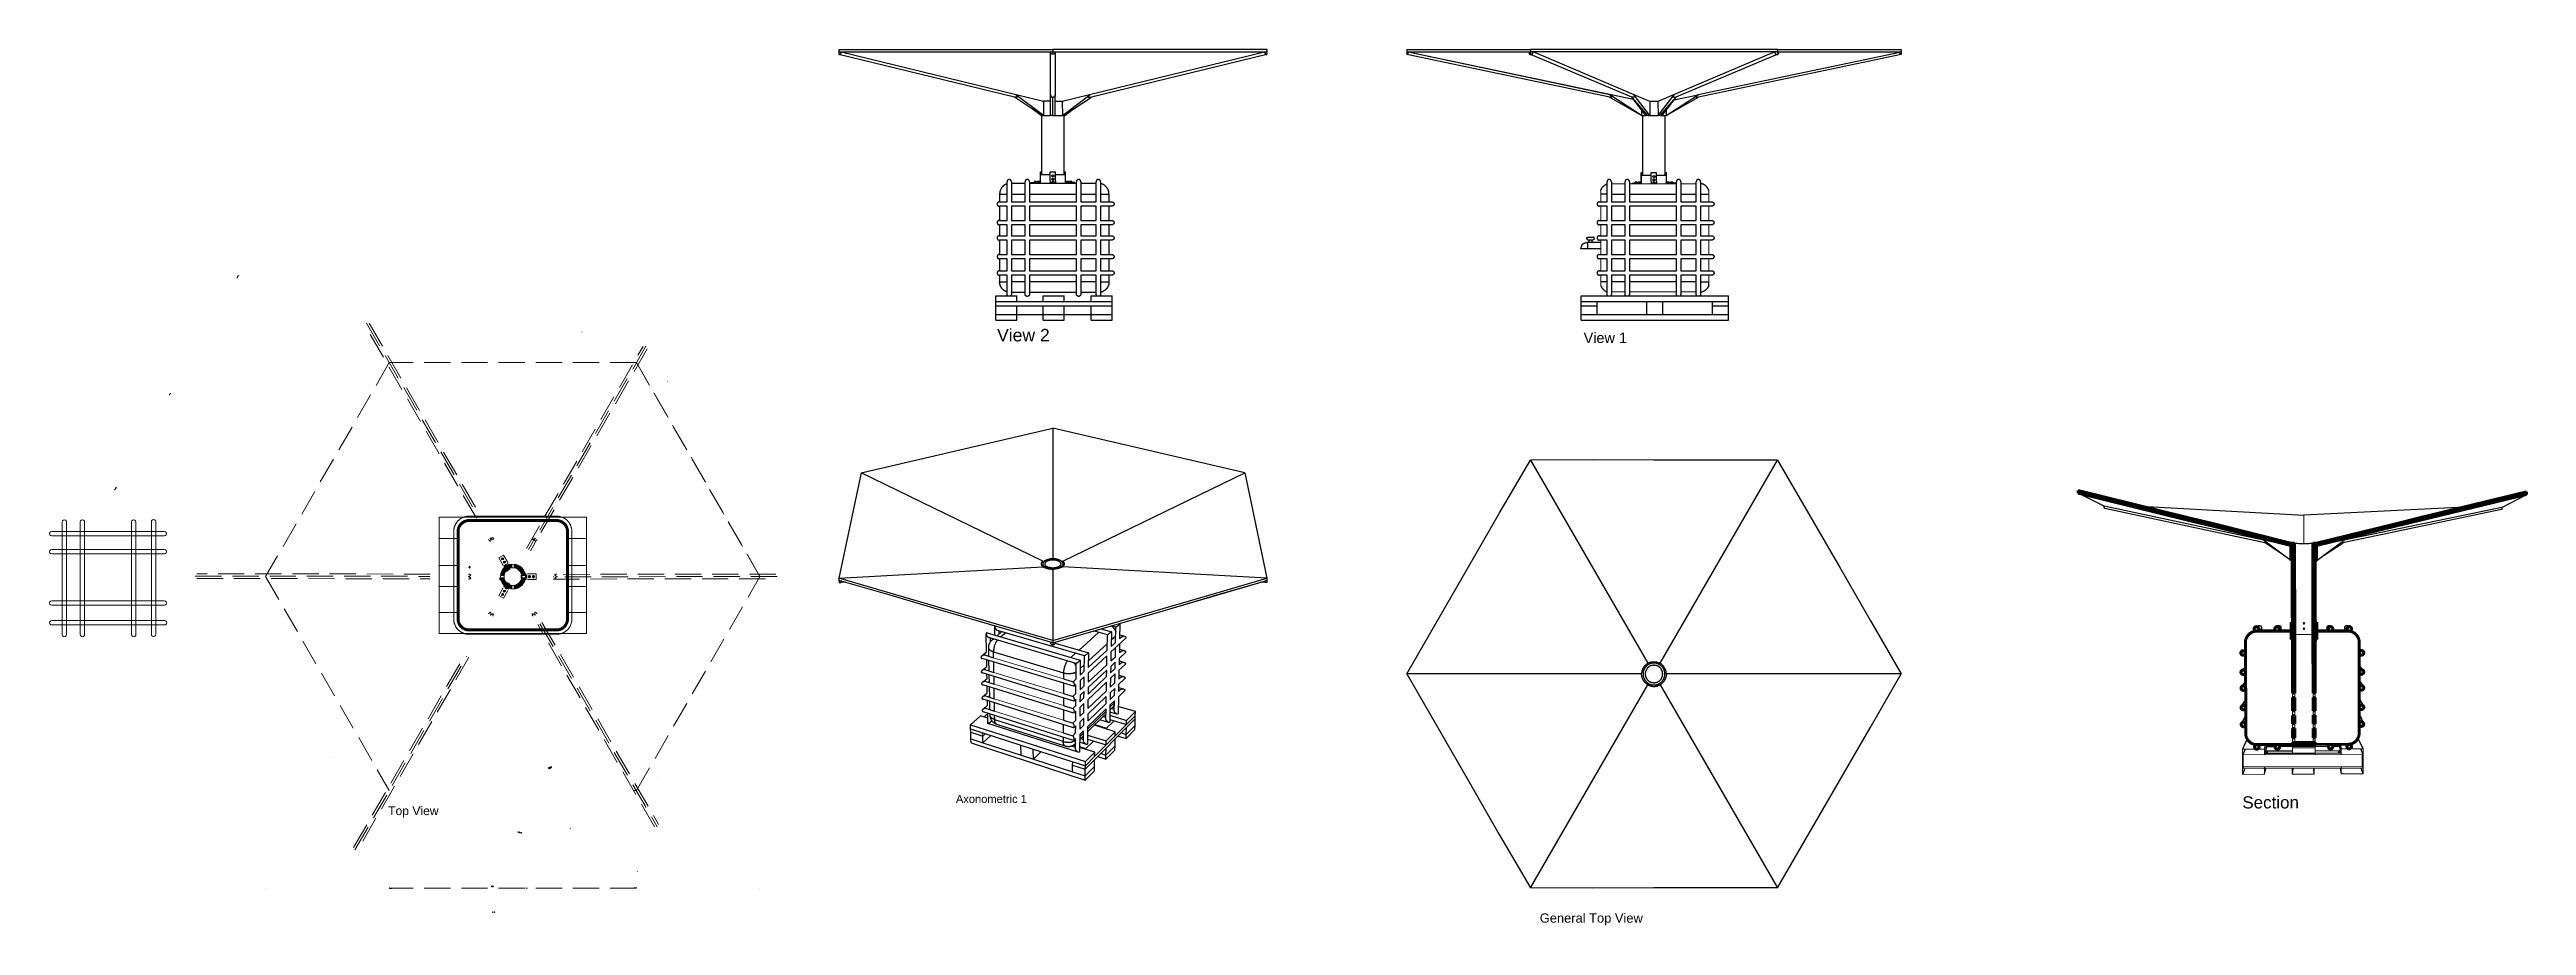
# Model space of a CAD drawing. Header units: millimetres. Extents: x 1.5 to 37.9, y -0.3 to 12.6.
# Drawn here: x 1.51 to 24.14, y -0.34 to 7.67 of the extents above; entities that cross this region are included whole.
import ezdxf

# ---------------------------------------------------------------- set-up
doc = ezdxf.new("R2010")
doc.units = ezdxf.units.MM
doc.linetypes.add('ACAD_ISO02W100', pattern=[15, 12, -3])
for name, color, linetype, lineweight in [('0.2', 6, 'Continuous', 15), ('0.3', 4, 'Continuous', 20), ('0.6', 1, 'Continuous', 60)]:
    doc.layers.add(name, color=color, linetype=linetype, lineweight=lineweight)

msp = doc.modelspace()

# ---------------------------------------------------------------- texts
at = {"attachment_point": 1}
for s, width, gutter_width, insert, char_height in [('{\\fArial|b0|i0|c0|p34;View 2}', 1.26683, 0.574, (10.166, 5.112), 0.11479), ('{\\fArial|b0|i0|c0|p34;View 1}', 1.04247, 0.472, (15.527, 5.077), 0.09446), ('{\\fArial|b0|i0|c0|p34;Top View}', 0.8729, 0.395, (4.601, 0.746), 0.0791), ('{\\fArial|b0|i0|c0|p34;Axonometric 1}', 0.80117, 0.363, (9.79, 0.851), 0.0726), ('{\\fArial|b0|i0|c0|p34;Section}', 1.22615, 0.556, (21.547, 0.839), 0.11111), ('{\\fArial|b0|i0|c0|p34;General Top View}', 1.32289, 0.421, (15.126, -0.232), 0.08424)]:
    msp.add_mtext_dynamic_manual_height_columns(s, width=width, gutter_width=gutter_width, heights=[0], dxfattribs=dict(at, insert=insert, char_height=char_height))

# ---------------------------------------------------------------- hatches: boundary and pattern name
at = {"layer": '0.6'}
h = msp.add_hatch(color=256, dxfattribs=at)
h.dxf.hatch_style = 1
h.paths.add_polyline_path([(20.046, 3.634), (20.047, 3.61), (21.046, 3.364), (21.276, 3.308), (21.991, 3.132), (21.991, 3.152), (21.276, 3.332), (21.046, 3.388)])
h.paths.add_polyline_path([(24.144, 3.597), (24.144, 3.621), (23.163, 3.383), (22.936, 3.328), (22.226, 3.152), (22.226, 3.132), (22.936, 3.304), (23.163, 3.359)])
h.paths.add_polyline_path([(22.025, 3.152), (22.004, 3.152), (22.004, 2.993), (22.014, 2.993), (22.014, 2.993), (22.014, 2.993), (22.014, 2.993), (22.014, 2.993), (22.014, 2.993), (22.014, 2.993), (22.014, 2.993), (22.014, 2.993), (22.014, 2.993), (22.014, 2.993), (22.014, 2.993), (22.014, 2.993), (22.014, 2.993), (22.014, 2.993), (22.014, 2.993), (22.014, 2.993), (22.014, 2.993), (22.014, 2.993), (22.014, 2.993), (22.014, 2.993), (22.014, 2.993), (22.014, 2.993), (22.014, 2.993), (22.014, 2.993), (22.014, 2.993), (22.015, 2.993), (22.015, 2.993), (22.015, 2.993), (22.015, 2.993), (22.015, 2.993), (22.015, 2.993), (22.015, 2.993), (22.015, 2.993), (22.015, 2.993), (22.015, 2.993), (22.015, 2.992), (22.015, 2.992), (22.015, 2.992), (22.016, 2.992), (22.016, 2.992), (22.016, 2.992), (22.017, 2.992), (22.018, 2.992), (22.019, 2.992), (22.021, 2.991), (22.025, 2.991)])
h.paths.add_polyline_path([(22.004, 3.152), (21.991, 3.152), (21.991, 3.132), (21.991, 2.993), (22.004, 2.993)])
h.paths.add_polyline_path([(22.213, 3.152), (22.192, 3.152), (22.192, 3.152), (22.192, 2.99), (22.195, 2.991), (22.197, 2.991), (22.199, 2.991), (22.2, 2.991), (22.2, 2.991), (22.201, 2.992), (22.201, 2.992), (22.201, 2.992), (22.202, 2.992), (22.202, 2.992), (22.202, 2.992), (22.202, 2.992), (22.202, 2.992), (22.202, 2.992), (22.202, 2.992), (22.202, 2.992), (22.202, 2.992), (22.202, 2.992), (22.202, 2.992), (22.203, 2.992), (22.203, 2.992), (22.203, 2.992), (22.203, 2.992), (22.203, 2.992), (22.203, 2.992), (22.203, 2.992), (22.203, 2.992), (22.203, 2.992), (22.203, 2.992), (22.203, 2.992), (22.203, 2.992), (22.203, 2.992), (22.203, 2.992), (22.203, 2.992), (22.203, 2.992), (22.203, 2.992), (22.203, 2.992), (22.203, 2.992), (22.203, 2.992), (22.203, 2.992), (22.203, 2.992), (22.203, 2.992), (22.203, 2.992), (22.203, 2.992), (22.203, 2.992), (22.203, 2.992), (22.203, 2.992), (22.203, 2.992), (22.203, 2.992), (22.203, 2.992), (22.203, 2.992), (22.203, 2.992), (22.203, 2.992), (22.213, 2.992)])
h.paths.add_polyline_path([(22.226, 3.152), (22.213, 3.152), (22.213, 2.992), (22.226, 2.992)])
h.paths.add_polyline_path([(22.213, 2.992), (22.203, 2.992), (22.202, 2.992), (22.201, 2.992), (22.199, 2.991), (22.197, 2.991), (22.195, 2.991), (22.192, 2.99), (22.192, 2.43), (22.213, 2.43)])
h.paths.add_polyline_path([(22.025, 2.991), (22.021, 2.991), (22.018, 2.992), (22.016, 2.992), (22.015, 2.992), (22.015, 2.992), (22.014, 2.993), (22.004, 2.993), (22.005, 2.43), (22.026, 2.43)])
h.paths.add_polyline_path([(22.005, 2.43), (21.992, 2.43), (21.992, 2.348), (21.992, 2.271), (22.005, 2.271)])
h.paths.add_polyline_path([(22.026, 2.43), (22.005, 2.43), (22.005, 2.271), (22.026, 2.271), (22.026, 2.317)])
h.paths.add_polyline_path([(22.213, 2.43), (22.192, 2.43), (22.192, 2.318), (22.192, 2.272), (22.213, 2.272)])
h.paths.add_polyline_path([(22.227, 2.43), (22.213, 2.43), (22.213, 2.272), (22.227, 2.272)])
h.paths.add_polyline_path([(22.026, 2.271), (22.005, 2.271), (22.006, 1.783), (22.027, 1.783)])
h.paths.add_polyline_path([(22.213, 2.272), (22.192, 2.272), (22.193, 1.783), (22.214, 1.783)])
h.paths.add_polyline_path([(22.027, 1.741), (22.006, 1.741), (22.007, 1.621), (22.027, 1.621)])
h.paths.add_polyline_path([(22.214, 1.742), (22.193, 1.742), (22.193, 1.621), (22.214, 1.621)])
h.paths.add_polyline_path([(22.214, 1.58), (22.193, 1.58), (22.193, 1.501), (22.214, 1.501)])
h.paths.add_polyline_path([(22.027, 1.579), (22.007, 1.579), (22.007, 1.579), (22.007, 1.5), (22.028, 1.5)])
h.paths.add_polyline_path([(22.028, 1.459), (22.007, 1.459), (22.007, 1.459), (22.007, 1.373), (22.028, 1.373)])
h.paths.add_polyline_path([(22.214, 1.46), (22.193, 1.459), (22.193, 1.418), (22.214, 1.418)])
h.paths.add_polyline_path([(22.214, 1.418), (22.193, 1.418), (22.193, 1.374), (22.214, 1.374)])
h.paths.add_polyline_path([(22.214, 1.333), (22.193, 1.333), (22.028, 1.332), (22.028, 1.332), (22.007, 1.332), (22.007, 1.312), (22.214, 1.313)])
h.paths.add_polyline_path([(21.888, 1.294), (21.888, 1.294), (21.888, 1.295), (21.887, 1.295), (21.887, 1.296), (21.887, 1.296), (21.887, 1.296), (21.887, 1.297), (21.887, 1.297), (21.887, 1.298), (21.886, 1.298), (21.886, 1.299), (21.886, 1.299), (21.886, 1.3), (21.886, 1.3), (21.885, 1.301), (21.885, 1.301), (21.885, 1.302), (21.884, 1.302), (21.884, 1.303), (21.884, 1.303), (21.884, 1.303), (21.883, 1.304), (21.883, 1.304), (21.882, 1.305), (21.882, 1.305), (21.882, 1.305), (21.881, 1.306), (21.881, 1.306), (21.881, 1.306), (21.88, 1.307), (21.88, 1.307), (21.879, 1.307), (21.879, 1.308), (21.878, 1.308), (21.878, 1.308), (21.878, 1.309), (21.877, 1.309), (21.877, 1.309), (21.876, 1.309), (21.876, 1.31), (21.875, 1.31), (21.875, 1.31), (21.874, 1.31), (21.874, 1.31), (21.873, 1.31), (21.873, 1.311), (21.872, 1.311), (21.872, 1.311), (21.871, 1.311), (21.871, 1.311), (21.87, 1.311), (21.87, 1.311), (21.869, 1.311), (21.869, 1.311), (21.868, 1.311), (21.868, 1.311), (21.868, 1.311), (21.866, 1.311), (21.866, 1.311), (21.866, 1.311), (21.865, 1.311), (21.865, 1.311), (21.864, 1.311), (21.864, 1.311), (21.863, 1.311), (21.863, 1.311), (21.862, 1.311), (21.862, 1.311), (21.861, 1.311), (21.861, 1.31), (21.86, 1.31), (21.86, 1.31), (21.859, 1.31), (21.859, 1.31), (21.858, 1.309), (21.858, 1.309), (21.858, 1.309), (21.857, 1.309), (21.857, 1.309), (21.856, 1.308), (21.856, 1.308), (21.855, 1.308), (21.855, 1.307), (21.854, 1.307), (21.854, 1.307), (21.854, 1.306), (21.853, 1.306), (21.853, 1.306), (21.852, 1.305), (21.852, 1.305), (21.852, 1.304), (21.851, 1.304), (21.851, 1.304), (21.851, 1.303), (21.85, 1.303), (21.85, 1.302), (21.85, 1.302), (21.849, 1.302), (21.849, 1.301), (21.849, 1.301), (21.849, 1.3), (21.848, 1.3), (21.848, 1.299), (21.848, 1.299), (21.848, 1.298), (21.848, 1.298), (21.847, 1.297), (21.847, 1.297), (21.847, 1.296), (21.847, 1.296), (21.847, 1.295), (21.847, 1.295), (21.847, 1.294), (21.847, 1.294), (21.847, 1.293), (21.846, 1.293), (21.846, 1.292), (21.846, 1.292), (21.846, 1.292), (21.846, 1.291), (21.846, 1.291), (21.846, 1.29), (21.846, 1.29), (21.846, 1.289), (21.846, 1.289), (21.846, 1.288), (21.847, 1.288), (21.847, 1.287), (21.847, 1.287), (21.847, 1.286), (21.847, 1.286), (21.847, 1.285), (21.847, 1.285), (21.847, 1.284), (21.847, 1.284), (21.848, 1.284), (21.848, 1.283), (21.848, 1.283), (21.848, 1.282), (21.848, 1.282), (21.849, 1.281), (21.849, 1.281), (21.849, 1.28), (21.849, 1.28), (21.85, 1.279), (21.85, 1.279), (21.85, 1.278), (21.851, 1.278), (21.851, 1.278), (21.851, 1.277), (21.852, 1.277), (21.852, 1.276), (21.852, 1.276), (21.853, 1.276), (21.853, 1.275), (21.854, 1.275), (21.854, 1.275), (21.854, 1.274), (21.855, 1.274), (21.855, 1.274), (21.856, 1.273), (21.856, 1.273), (21.857, 1.273), (21.857, 1.273), (21.858, 1.272), (21.858, 1.272), (21.859, 1.272), (21.859, 1.272), (21.86, 1.272), (21.86, 1.271), (21.86, 1.271), (21.861, 1.271), (21.861, 1.271), (21.862, 1.271), (21.862, 1.271), (21.863, 1.271), (21.863, 1.27), (21.864, 1.27), (21.864, 1.27), (21.865, 1.27), (21.865, 1.27), (21.866, 1.27), (21.866, 1.27), (21.867, 1.27), (21.867, 1.27), (21.868, 1.27), (21.868, 1.27), (21.869, 1.27), (21.869, 1.27), (21.869, 1.27), (21.87, 1.27), (21.87, 1.27), (21.871, 1.27), (21.871, 1.271), (21.872, 1.271), (21.872, 1.271), (21.873, 1.271), (21.873, 1.271), (21.874, 1.271), (21.874, 1.271), (21.875, 1.272), (21.875, 1.272), (21.876, 1.272), (21.876, 1.272), (21.877, 1.272), (21.877, 1.273), (21.878, 1.273), (21.878, 1.273), (21.879, 1.273), (21.879, 1.274), (21.879, 1.274), (21.88, 1.274), (21.88, 1.275), (21.881, 1.275), (21.881, 1.275), (21.881, 1.276), (21.882, 1.276), (21.882, 1.277), (21.883, 1.277), (21.883, 1.277), (21.883, 1.278), (21.884, 1.278), (21.884, 1.279), (21.884, 1.279), (21.885, 1.279), (21.885, 1.28), (21.885, 1.28), (21.885, 1.281), (21.886, 1.281), (21.886, 1.282), (21.886, 1.282), (21.886, 1.283), (21.886, 1.283), (21.887, 1.284), (21.887, 1.284), (21.887, 1.285), (21.887, 1.285), (21.887, 1.286), (21.887, 1.286), (21.887, 1.287), (21.888, 1.287), (21.888, 1.288), (21.888, 1.288), (21.888, 1.288), (21.888, 1.289), (21.888, 1.289), (21.888, 1.29), (21.888, 1.29), (21.888, 1.291), (21.888, 1.291), (21.888, 1.292), (21.888, 1.292), (21.888, 1.293), (21.888, 1.293)])
h.paths.add_polyline_path([(21.698, 1.282), (21.698, 1.282), (21.699, 1.282), (21.699, 1.283), (21.699, 1.283), (21.699, 1.284), (21.699, 1.284), (21.699, 1.285), (21.7, 1.285), (21.7, 1.286), (21.7, 1.286), (21.7, 1.287), (21.7, 1.287), (21.7, 1.288), (21.7, 1.288), (21.7, 1.289), (21.7, 1.289), (21.7, 1.29), (21.7, 1.29), (21.7, 1.291), (21.7, 1.291), (21.7, 1.291), (21.7, 1.292), (21.7, 1.292), (21.7, 1.293), (21.7, 1.293), (21.7, 1.294), (21.7, 1.294), (21.7, 1.295), (21.699, 1.295), (21.699, 1.296), (21.699, 1.296), (21.699, 1.297), (21.699, 1.297), (21.699, 1.298), (21.698, 1.298), (21.698, 1.299), (21.698, 1.299), (21.698, 1.3), (21.698, 1.3), (21.697, 1.3), (21.697, 1.301), (21.697, 1.301), (21.696, 1.302), (21.696, 1.302), (21.696, 1.303), (21.695, 1.303), (21.695, 1.303), (21.695, 1.304), (21.694, 1.304), (21.694, 1.305), (21.694, 1.305), (21.693, 1.305), (21.693, 1.306), (21.692, 1.306), (21.692, 1.306), (21.692, 1.307), (21.691, 1.307), (21.691, 1.307), (21.69, 1.308), (21.69, 1.308), (21.689, 1.308), (21.689, 1.308), (21.688, 1.309), (21.688, 1.309), (21.687, 1.309), (21.687, 1.309), (21.686, 1.309), (21.686, 1.31), (21.685, 1.31), (21.685, 1.31), (21.685, 1.31), (21.684, 1.31), (21.684, 1.31), (21.683, 1.31), (21.683, 1.31), (21.682, 1.31), (21.682, 1.311), (21.681, 1.311), (21.681, 1.311), (21.68, 1.311), (21.68, 1.311), (21.679, 1.311), (21.679, 1.311), (21.678, 1.311), (21.678, 1.311), (21.677, 1.311), (21.677, 1.311), (21.676, 1.31), (21.676, 1.31), (21.675, 1.31), (21.675, 1.31), (21.675, 1.31), (21.674, 1.31), (21.674, 1.31), (21.673, 1.31), (21.673, 1.31), (21.672, 1.309), (21.672, 1.309), (21.671, 1.309), (21.671, 1.309), (21.67, 1.309), (21.67, 1.308), (21.669, 1.308), (21.669, 1.308), (21.668, 1.308), (21.668, 1.307), (21.667, 1.307), (21.667, 1.307), (21.667, 1.306), (21.666, 1.306), (21.666, 1.306), (21.665, 1.305), (21.665, 1.305), (21.665, 1.305), (21.664, 1.304), (21.664, 1.304), (21.664, 1.303), (21.663, 1.303), (21.663, 1.303), (21.663, 1.302), (21.662, 1.302), (21.662, 1.301), (21.662, 1.301), (21.661, 1.3), (21.661, 1.3), (21.661, 1.299), (21.661, 1.299), (21.66, 1.298), (21.66, 1.298), (21.66, 1.298), (21.66, 1.297), (21.66, 1.297), (21.659, 1.296), (21.659, 1.296), (21.659, 1.295), (21.659, 1.295), (21.659, 1.294), (21.659, 1.294), (21.659, 1.293), (21.659, 1.293), (21.659, 1.292), (21.659, 1.292), (21.659, 1.291), (21.659, 1.291), (21.659, 1.29), (21.659, 1.29), (21.659, 1.289), (21.659, 1.289), (21.659, 1.289), (21.659, 1.288), (21.659, 1.288), (21.659, 1.287), (21.659, 1.287), (21.659, 1.286), (21.659, 1.286), (21.659, 1.285), (21.659, 1.285), (21.659, 1.284), (21.66, 1.284), (21.66, 1.283), (21.66, 1.283), (21.66, 1.282), (21.66, 1.282), (21.66, 1.281), (21.661, 1.281), (21.661, 1.28), (21.661, 1.28), (21.661, 1.28), (21.662, 1.279), (21.662, 1.279), (21.662, 1.278), (21.663, 1.278), (21.663, 1.277), (21.663, 1.277), (21.664, 1.277), (21.664, 1.276), (21.664, 1.276), (21.665, 1.275), (21.665, 1.275), (21.665, 1.275), (21.666, 1.274), (21.666, 1.274), (21.667, 1.274), (21.667, 1.273), (21.668, 1.273), (21.668, 1.273), (21.668, 1.272), (21.669, 1.272), (21.669, 1.272), (21.67, 1.272), (21.67, 1.271), (21.671, 1.271), (21.671, 1.271), (21.672, 1.271), (21.672, 1.271), (21.673, 1.27), (21.673, 1.27), (21.674, 1.27), (21.674, 1.27), (21.675, 1.27), (21.675, 1.27), (21.676, 1.27), (21.676, 1.27), (21.677, 1.27), (21.677, 1.269), (21.678, 1.269), (21.678, 1.269), (21.678, 1.269), (21.68, 1.269), (21.68, 1.269), (21.681, 1.269), (21.681, 1.269), (21.682, 1.27), (21.682, 1.27), (21.683, 1.27), (21.683, 1.27), (21.684, 1.27), (21.684, 1.27), (21.685, 1.27), (21.685, 1.27), (21.686, 1.27), (21.686, 1.27), (21.687, 1.271), (21.687, 1.271), (21.688, 1.271), (21.688, 1.271), (21.688, 1.271), (21.689, 1.272), (21.689, 1.272), (21.69, 1.272), (21.69, 1.272), (21.691, 1.273), (21.691, 1.273), (21.692, 1.273), (21.692, 1.274), (21.692, 1.274), (21.693, 1.274), (21.693, 1.275), (21.694, 1.275), (21.694, 1.275), (21.694, 1.276), (21.695, 1.276), (21.695, 1.277), (21.696, 1.277), (21.696, 1.277), (21.696, 1.278), (21.696, 1.278), (21.697, 1.279), (21.697, 1.279), (21.697, 1.28), (21.698, 1.28), (21.698, 1.281), (21.698, 1.281)])
h.paths.add_polyline_path([(21.577, 1.5), (21.577, 1.5), (21.577, 1.501), (21.577, 1.501), (21.577, 1.502), (21.576, 1.502), (21.576, 1.503), (21.576, 1.503), (21.576, 1.504), (21.576, 1.504), (21.575, 1.504), (21.575, 1.505), (21.575, 1.505), (21.575, 1.506), (21.574, 1.506), (21.574, 1.507), (21.574, 1.507), (21.573, 1.508), (21.573, 1.508), (21.573, 1.508), (21.572, 1.509), (21.572, 1.509), (21.572, 1.51), (21.571, 1.51), (21.571, 1.51), (21.571, 1.511), (21.57, 1.511), (21.57, 1.511), (21.569, 1.512), (21.569, 1.512), (21.568, 1.512), (21.568, 1.513), (21.568, 1.513), (21.567, 1.513), (21.567, 1.514), (21.566, 1.514), (21.566, 1.514), (21.565, 1.514), (21.565, 1.514), (21.564, 1.515), (21.564, 1.515), (21.563, 1.515), (21.563, 1.515), (21.562, 1.515), (21.562, 1.515), (21.561, 1.516), (21.561, 1.516), (21.56, 1.516), (21.56, 1.516), (21.559, 1.516), (21.559, 1.516), (21.559, 1.516), (21.558, 1.516), (21.558, 1.516), (21.557, 1.516), (21.557, 1.516), (21.556, 1.516), (21.556, 1.516), (21.555, 1.516), (21.555, 1.516), (21.554, 1.516), (21.554, 1.516), (21.553, 1.516), (21.553, 1.516), (21.552, 1.516), (21.552, 1.516), (21.551, 1.515), (21.551, 1.515), (21.55, 1.515), (21.55, 1.515), (21.549, 1.515), (21.549, 1.515), (21.549, 1.514), (21.548, 1.514), (21.548, 1.514), (21.547, 1.514), (21.547, 1.513), (21.546, 1.513), (21.546, 1.513), (21.545, 1.513), (21.545, 1.512), (21.544, 1.512), (21.544, 1.512), (21.544, 1.511), (21.543, 1.511), (21.543, 1.511), (21.542, 1.51), (21.542, 1.51), (21.542, 1.51), (21.541, 1.509), (21.541, 1.509), (21.541, 1.508), (21.54, 1.508), (21.54, 1.508), (21.54, 1.507), (21.539, 1.507), (21.539, 1.506), (21.539, 1.506), (21.538, 1.505), (21.538, 1.505), (21.538, 1.504), (21.538, 1.504), (21.538, 1.503), (21.537, 1.503), (21.537, 1.502), (21.537, 1.502), (21.537, 1.501), (21.537, 1.501), (21.537, 1.501), (21.536, 1.5), (21.536, 1.5), (21.536, 1.499), (21.536, 1.499), (21.536, 1.498), (21.536, 1.498), (21.536, 1.497), (21.536, 1.497), (21.536, 1.496), (21.536, 1.496), (21.536, 1.495), (21.536, 1.495), (21.536, 1.494), (21.536, 1.494), (21.536, 1.493), (21.536, 1.493), (21.536, 1.492), (21.536, 1.492), (21.536, 1.492), (21.536, 1.491), (21.536, 1.491), (21.537, 1.49), (21.537, 1.49), (21.537, 1.489), (21.537, 1.489), (21.537, 1.488), (21.537, 1.488), (21.538, 1.487), (21.538, 1.487), (21.538, 1.486), (21.538, 1.486), (21.539, 1.485), (21.539, 1.485), (21.539, 1.484), (21.539, 1.484), (21.54, 1.484), (21.54, 1.483), (21.54, 1.483), (21.541, 1.482), (21.541, 1.482), (21.541, 1.481), (21.542, 1.481), (21.542, 1.481), (21.542, 1.48), (21.543, 1.48), (21.543, 1.48), (21.544, 1.479), (21.544, 1.479), (21.545, 1.479), (21.545, 1.478), (21.545, 1.478), (21.546, 1.478), (21.546, 1.477), (21.547, 1.477), (21.547, 1.477), (21.548, 1.477), (21.548, 1.477), (21.549, 1.476), (21.549, 1.476), (21.55, 1.476), (21.55, 1.476), (21.551, 1.476), (21.551, 1.475), (21.552, 1.475), (21.552, 1.475), (21.553, 1.475), (21.553, 1.475), (21.553, 1.475), (21.554, 1.475), (21.554, 1.475), (21.555, 1.475), (21.555, 1.475), (21.556, 1.475), (21.556, 1.475), (21.557, 1.475), (21.557, 1.475), (21.558, 1.475), (21.558, 1.475), (21.559, 1.475), (21.559, 1.475), (21.56, 1.475), (21.56, 1.475), (21.561, 1.475), (21.561, 1.475), (21.562, 1.475), (21.562, 1.475), (21.563, 1.476), (21.563, 1.476), (21.563, 1.476), (21.564, 1.476), (21.564, 1.476), (21.565, 1.476), (21.565, 1.477), (21.566, 1.477), (21.566, 1.477), (21.567, 1.477), (21.567, 1.478), (21.568, 1.478), (21.568, 1.478), (21.569, 1.478), (21.569, 1.479), (21.569, 1.479), (21.57, 1.479), (21.57, 1.48), (21.571, 1.48), (21.571, 1.48), (21.572, 1.481), (21.572, 1.481), (21.572, 1.482), (21.573, 1.482), (21.573, 1.482), (21.573, 1.483), (21.574, 1.483), (21.574, 1.484), (21.574, 1.484), (21.574, 1.485), (21.575, 1.485), (21.575, 1.485), (21.575, 1.486), (21.575, 1.486), (21.576, 1.487), (21.576, 1.487), (21.576, 1.488), (21.576, 1.488), (21.576, 1.489), (21.577, 1.489), (21.577, 1.49), (21.577, 1.49), (21.577, 1.491), (21.577, 1.491), (21.577, 1.492), (21.577, 1.492), (21.577, 1.493), (21.577, 1.493), (21.577, 1.494), (21.578, 1.494), (21.578, 1.495), (21.578, 1.495), (21.578, 1.496), (21.578, 1.496), (21.577, 1.497), (21.577, 1.497), (21.577, 1.498), (21.577, 1.498), (21.577, 1.499), (21.577, 1.499)])
h.paths.add_polyline_path([(21.577, 1.646), (21.577, 1.646), (21.577, 1.647), (21.577, 1.647), (21.577, 1.648), (21.577, 1.648), (21.577, 1.649), (21.577, 1.649), (21.577, 1.65), (21.577, 1.651), (21.577, 1.651), (21.577, 1.652), (21.577, 1.652), (21.577, 1.653), (21.577, 1.653), (21.577, 1.653), (21.577, 1.654), (21.577, 1.654), (21.576, 1.655), (21.576, 1.655), (21.576, 1.656), (21.576, 1.656), (21.576, 1.657), (21.576, 1.657), (21.575, 1.658), (21.575, 1.658), (21.575, 1.659), (21.575, 1.659), (21.575, 1.66), (21.574, 1.66), (21.574, 1.661), (21.574, 1.661), (21.574, 1.662), (21.573, 1.662), (21.573, 1.662), (21.573, 1.663), (21.572, 1.663), (21.572, 1.664), (21.572, 1.664), (21.571, 1.664), (21.571, 1.665), (21.57, 1.665), (21.57, 1.666), (21.57, 1.666), (21.569, 1.666), (21.569, 1.667), (21.568, 1.667), (21.568, 1.667), (21.567, 1.668), (21.567, 1.668), (21.567, 1.668), (21.566, 1.668), (21.566, 1.669), (21.565, 1.669), (21.565, 1.669), (21.564, 1.669), (21.564, 1.669), (21.563, 1.67), (21.563, 1.67), (21.562, 1.67), (21.562, 1.67), (21.561, 1.67), (21.561, 1.67), (21.56, 1.67), (21.56, 1.671), (21.559, 1.671), (21.559, 1.671), (21.558, 1.671), (21.558, 1.671), (21.557, 1.671), (21.557, 1.671), (21.557, 1.671), (21.556, 1.671), (21.556, 1.671), (21.555, 1.671), (21.555, 1.671), (21.554, 1.671), (21.554, 1.671), (21.553, 1.671), (21.553, 1.671), (21.552, 1.67), (21.552, 1.67), (21.551, 1.67), (21.551, 1.67), (21.55, 1.67), (21.55, 1.67), (21.549, 1.67), (21.549, 1.67), (21.548, 1.669), (21.548, 1.669), (21.547, 1.669), (21.547, 1.669), (21.547, 1.669), (21.546, 1.668), (21.546, 1.668), (21.545, 1.668), (21.545, 1.667), (21.544, 1.667), (21.544, 1.667), (21.543, 1.667), (21.543, 1.666), (21.543, 1.666), (21.542, 1.665), (21.542, 1.665), (21.541, 1.665), (21.541, 1.664), (21.541, 1.664), (21.54, 1.664), (21.54, 1.663), (21.54, 1.663), (21.539, 1.662), (21.539, 1.662), (21.539, 1.661), (21.538, 1.661), (21.538, 1.661), (21.538, 1.66), (21.538, 1.66), (21.537, 1.659), (21.537, 1.659), (21.537, 1.658), (21.537, 1.658), (21.537, 1.657), (21.536, 1.657), (21.536, 1.656), (21.536, 1.656), (21.536, 1.655), (21.536, 1.655), (21.536, 1.654), (21.536, 1.654), (21.536, 1.653), (21.535, 1.653), (21.535, 1.652), (21.535, 1.652), (21.535, 1.651), (21.535, 1.651), (21.535, 1.651), (21.535, 1.65), (21.535, 1.65), (21.535, 1.649), (21.535, 1.649), (21.535, 1.648), (21.535, 1.648), (21.536, 1.647), (21.536, 1.647), (21.536, 1.646), (21.536, 1.646), (21.536, 1.645), (21.536, 1.645), (21.536, 1.644), (21.536, 1.644), (21.536, 1.643), (21.537, 1.643), (21.537, 1.642), (21.537, 1.642), (21.537, 1.642), (21.537, 1.641), (21.538, 1.641), (21.538, 1.64), (21.538, 1.64), (21.538, 1.639), (21.539, 1.639), (21.539, 1.638), (21.539, 1.638), (21.54, 1.637), (21.54, 1.637), (21.54, 1.637), (21.541, 1.636), (21.541, 1.636), (21.541, 1.635), (21.542, 1.635), (21.542, 1.635), (21.543, 1.634), (21.543, 1.634), (21.543, 1.634), (21.544, 1.633), (21.544, 1.633), (21.545, 1.633), (21.545, 1.632), (21.546, 1.632), (21.546, 1.632), (21.547, 1.632), (21.547, 1.631), (21.548, 1.631), (21.548, 1.631), (21.549, 1.631), (21.549, 1.631), (21.55, 1.63), (21.55, 1.63), (21.55, 1.63), (21.551, 1.63), (21.551, 1.63), (21.552, 1.63), (21.552, 1.63), (21.553, 1.63), (21.553, 1.63), (21.554, 1.63), (21.554, 1.629), (21.555, 1.629), (21.555, 1.629), (21.556, 1.629), (21.556, 1.629), (21.557, 1.629), (21.557, 1.629), (21.558, 1.629), (21.558, 1.63), (21.559, 1.63), (21.559, 1.63), (21.56, 1.63), (21.56, 1.63), (21.56, 1.63), (21.561, 1.63), (21.561, 1.63), (21.562, 1.63), (21.562, 1.63), (21.563, 1.631), (21.563, 1.631), (21.564, 1.631), (21.564, 1.631), (21.565, 1.631), (21.565, 1.632), (21.566, 1.632), (21.566, 1.632), (21.567, 1.632), (21.567, 1.633), (21.568, 1.633), (21.568, 1.633), (21.568, 1.633), (21.569, 1.634), (21.569, 1.634), (21.57, 1.634), (21.57, 1.635), (21.571, 1.635), (21.571, 1.636), (21.571, 1.636), (21.572, 1.636), (21.572, 1.637), (21.572, 1.637), (21.573, 1.638), (21.573, 1.638), (21.573, 1.638), (21.574, 1.639), (21.574, 1.639), (21.574, 1.64), (21.574, 1.64), (21.575, 1.641), (21.575, 1.641), (21.575, 1.642), (21.575, 1.642), (21.576, 1.643), (21.576, 1.643), (21.576, 1.644), (21.576, 1.644), (21.576, 1.644), (21.576, 1.645), (21.576, 1.645)])
h.paths.add_polyline_path([(22.372, 1.284), (22.372, 1.284), (22.373, 1.285), (22.373, 1.285), (22.373, 1.286), (22.373, 1.286), (22.373, 1.287), (22.374, 1.287), (22.374, 1.287), (22.374, 1.288), (22.374, 1.288), (22.374, 1.289), (22.374, 1.289), (22.374, 1.29), (22.374, 1.29), (22.374, 1.291), (22.374, 1.291), (22.374, 1.292), (22.374, 1.292), (22.374, 1.293), (22.374, 1.293), (22.374, 1.294), (22.374, 1.294), (22.374, 1.295), (22.374, 1.295), (22.374, 1.295), (22.374, 1.296), (22.374, 1.296), (22.374, 1.297), (22.374, 1.297), (22.374, 1.298), (22.374, 1.298), (22.373, 1.299), (22.373, 1.299), (22.373, 1.3), (22.373, 1.3), (22.373, 1.301), (22.372, 1.301), (22.372, 1.302), (22.372, 1.302), (22.372, 1.303), (22.371, 1.303), (22.371, 1.303), (22.371, 1.304), (22.371, 1.304), (22.37, 1.305), (22.37, 1.305), (22.37, 1.306), (22.369, 1.306), (22.369, 1.306), (22.369, 1.307), (22.368, 1.307), (22.368, 1.308), (22.367, 1.308), (22.367, 1.308), (22.367, 1.309), (22.366, 1.309), (22.366, 1.309), (22.365, 1.31), (22.365, 1.31), (22.364, 1.31), (22.364, 1.31), (22.364, 1.311), (22.363, 1.311), (22.363, 1.311), (22.362, 1.311), (22.362, 1.312), (22.361, 1.312), (22.361, 1.312), (22.36, 1.312), (22.36, 1.312), (22.359, 1.312), (22.359, 1.313), (22.358, 1.313), (22.358, 1.313), (22.357, 1.313), (22.357, 1.313), (22.356, 1.313), (22.356, 1.313), (22.355, 1.313), (22.355, 1.313), (22.355, 1.313), (22.354, 1.313), (22.354, 1.313), (22.353, 1.313), (22.353, 1.313), (22.352, 1.313), (22.352, 1.313), (22.351, 1.313), (22.351, 1.313), (22.35, 1.313), (22.35, 1.313), (22.349, 1.313), (22.349, 1.313), (22.348, 1.313), (22.348, 1.312), (22.347, 1.312), (22.347, 1.312), (22.346, 1.312), (22.346, 1.312), (22.346, 1.312), (22.345, 1.311), (22.345, 1.311), (22.344, 1.311), (22.344, 1.311), (22.343, 1.31), (22.343, 1.31), (22.342, 1.31), (22.342, 1.309), (22.341, 1.309), (22.341, 1.309), (22.341, 1.309), (22.34, 1.308), (22.34, 1.308), (22.339, 1.307), (22.339, 1.307), (22.339, 1.307), (22.338, 1.306), (22.338, 1.306), (22.338, 1.306), (22.337, 1.305), (22.337, 1.305), (22.337, 1.304), (22.336, 1.304), (22.336, 1.303), (22.336, 1.303), (22.335, 1.302), (22.335, 1.302), (22.335, 1.302), (22.335, 1.301), (22.335, 1.301), (22.334, 1.3), (22.334, 1.3), (22.334, 1.299), (22.334, 1.299), (22.334, 1.298), (22.334, 1.298), (22.333, 1.297), (22.333, 1.297), (22.333, 1.296), (22.333, 1.296), (22.333, 1.295), (22.333, 1.295), (22.333, 1.294), (22.333, 1.294), (22.333, 1.293), (22.333, 1.293), (22.333, 1.292), (22.333, 1.292), (22.333, 1.292), (22.333, 1.291), (22.333, 1.291), (22.333, 1.29), (22.333, 1.29), (22.333, 1.289), (22.333, 1.289), (22.333, 1.288), (22.333, 1.288), (22.334, 1.287), (22.334, 1.287), (22.334, 1.286), (22.334, 1.286), (22.334, 1.285), (22.334, 1.285), (22.335, 1.284), (22.335, 1.284), (22.335, 1.284), (22.335, 1.283), (22.335, 1.283), (22.336, 1.282), (22.336, 1.282), (22.336, 1.281), (22.337, 1.281), (22.337, 1.28), (22.337, 1.28), (22.338, 1.28), (22.338, 1.279), (22.338, 1.279), (22.339, 1.278), (22.339, 1.278), (22.339, 1.278), (22.34, 1.277), (22.34, 1.277), (22.341, 1.277), (22.341, 1.276), (22.341, 1.276), (22.342, 1.276), (22.342, 1.275), (22.343, 1.275), (22.343, 1.275), (22.344, 1.274), (22.344, 1.274), (22.345, 1.274), (22.345, 1.274), (22.346, 1.274), (22.346, 1.273), (22.346, 1.273), (22.347, 1.273), (22.347, 1.273), (22.348, 1.273), (22.348, 1.273), (22.349, 1.273), (22.349, 1.272), (22.35, 1.272), (22.35, 1.272), (22.351, 1.272), (22.351, 1.272), (22.352, 1.272), (22.352, 1.272), (22.353, 1.272), (22.353, 1.272), (22.354, 1.272), (22.354, 1.272), (22.355, 1.272), (22.355, 1.272), (22.355, 1.272), (22.356, 1.272), (22.356, 1.272), (22.357, 1.272), (22.357, 1.272), (22.358, 1.272), (22.358, 1.273), (22.359, 1.273), (22.359, 1.273), (22.36, 1.273), (22.36, 1.273), (22.361, 1.273), (22.361, 1.273), (22.362, 1.274), (22.362, 1.274), (22.363, 1.274), (22.363, 1.274), (22.364, 1.275), (22.364, 1.275), (22.364, 1.275), (22.365, 1.275), (22.365, 1.276), (22.366, 1.276), (22.366, 1.276), (22.367, 1.277), (22.367, 1.277), (22.367, 1.277), (22.368, 1.278), (22.368, 1.278), (22.369, 1.278), (22.369, 1.279), (22.369, 1.279), (22.37, 1.28), (22.37, 1.28), (22.37, 1.28), (22.371, 1.281), (22.371, 1.281), (22.371, 1.282), (22.371, 1.282), (22.372, 1.283), (22.372, 1.283)])
h.paths.add_polyline_path([(22.545, 1.293), (22.545, 1.293), (22.545, 1.294), (22.545, 1.294), (22.545, 1.295), (22.545, 1.295), (22.544, 1.296), (22.544, 1.296), (22.544, 1.297), (22.544, 1.297), (22.544, 1.298), (22.544, 1.298), (22.544, 1.298), (22.544, 1.299), (22.544, 1.299), (22.544, 1.3), (22.544, 1.3), (22.543, 1.3), (22.543, 1.301), (22.543, 1.301), (22.543, 1.302), (22.543, 1.302), (22.542, 1.303), (22.542, 1.303), (22.542, 1.304), (22.542, 1.304), (22.541, 1.305), (22.541, 1.305), (22.541, 1.305), (22.54, 1.306), (22.54, 1.306), (22.54, 1.307), (22.539, 1.307), (22.539, 1.307), (22.539, 1.308), (22.538, 1.308), (22.538, 1.309), (22.537, 1.309), (22.537, 1.309), (22.537, 1.31), (22.536, 1.31), (22.536, 1.31), (22.535, 1.311), (22.535, 1.311), (22.534, 1.311), (22.534, 1.311), (22.533, 1.312), (22.533, 1.312), (22.532, 1.312), (22.532, 1.312), (22.532, 1.312), (22.531, 1.313), (22.531, 1.313), (22.53, 1.313), (22.53, 1.313), (22.529, 1.313), (22.529, 1.313), (22.528, 1.313), (22.528, 1.313), (22.527, 1.314), (22.527, 1.314), (22.526, 1.314), (22.526, 1.314), (22.525, 1.314), (22.525, 1.314), (22.524, 1.314), (22.524, 1.314), (22.523, 1.314), (22.523, 1.314), (22.523, 1.314), (22.522, 1.314), (22.522, 1.314), (22.521, 1.314), (22.521, 1.314), (22.52, 1.313), (22.52, 1.313), (22.519, 1.313), (22.519, 1.313), (22.518, 1.313), (22.518, 1.313), (22.517, 1.313), (22.517, 1.313), (22.516, 1.312), (22.516, 1.312), (22.515, 1.312), (22.515, 1.312), (22.514, 1.311), (22.514, 1.311), (22.514, 1.311), (22.513, 1.311), (22.513, 1.31), (22.512, 1.31), (22.512, 1.31), (22.511, 1.31), (22.511, 1.309), (22.51, 1.309), (22.51, 1.308), (22.51, 1.308), (22.509, 1.308), (22.509, 1.307), (22.509, 1.307), (22.508, 1.307), (22.508, 1.306), (22.508, 1.306), (22.507, 1.305), (22.507, 1.305), (22.507, 1.304), (22.506, 1.304), (22.506, 1.304), (22.506, 1.303), (22.506, 1.303), (22.505, 1.302), (22.505, 1.302), (22.505, 1.301), (22.505, 1.301), (22.505, 1.3), (22.504, 1.3), (22.504, 1.299), (22.504, 1.299), (22.504, 1.298), (22.504, 1.298), (22.504, 1.297), (22.504, 1.297), (22.504, 1.296), (22.503, 1.296), (22.503, 1.295), (22.503, 1.295), (22.503, 1.295), (22.503, 1.294), (22.503, 1.294), (22.503, 1.293), (22.503, 1.293), (22.503, 1.292), (22.503, 1.292), (22.503, 1.291), (22.503, 1.291), (22.503, 1.29), (22.504, 1.29), (22.504, 1.289), (22.504, 1.289), (22.504, 1.288), (22.504, 1.288), (22.504, 1.287), (22.504, 1.287), (22.504, 1.287), (22.505, 1.286), (22.505, 1.286), (22.505, 1.285), (22.505, 1.285), (22.505, 1.284), (22.506, 1.284), (22.506, 1.283), (22.506, 1.283), (22.506, 1.282), (22.507, 1.282), (22.507, 1.281), (22.507, 1.281), (22.508, 1.281), (22.508, 1.28), (22.508, 1.28), (22.509, 1.279), (22.509, 1.279), (22.509, 1.279), (22.51, 1.278), (22.51, 1.278), (22.51, 1.278), (22.511, 1.277), (22.511, 1.277), (22.512, 1.277), (22.512, 1.276), (22.513, 1.276), (22.513, 1.276), (22.514, 1.275), (22.514, 1.275), (22.514, 1.275), (22.515, 1.275), (22.515, 1.274), (22.516, 1.274), (22.516, 1.274), (22.517, 1.274), (22.517, 1.274), (22.518, 1.274), (22.518, 1.273), (22.519, 1.273), (22.519, 1.273), (22.52, 1.273), (22.52, 1.273), (22.521, 1.273), (22.521, 1.273), (22.522, 1.273), (22.522, 1.273), (22.523, 1.273), (22.523, 1.273), (22.523, 1.273), (22.524, 1.273), (22.525, 1.273), (22.525, 1.273), (22.526, 1.273), (22.526, 1.273), (22.527, 1.273), (22.527, 1.273), (22.528, 1.273), (22.528, 1.273), (22.529, 1.273), (22.529, 1.273), (22.53, 1.273), (22.53, 1.274), (22.531, 1.274), (22.531, 1.274), (22.532, 1.274), (22.532, 1.274), (22.532, 1.275), (22.533, 1.275), (22.533, 1.275), (22.534, 1.275), (22.534, 1.275), (22.535, 1.276), (22.535, 1.276), (22.536, 1.276), (22.536, 1.277), (22.537, 1.277), (22.537, 1.277), (22.537, 1.278), (22.538, 1.278), (22.538, 1.278), (22.539, 1.279), (22.539, 1.279), (22.539, 1.279), (22.54, 1.28), (22.54, 1.28), (22.54, 1.281), (22.541, 1.281), (22.541, 1.282), (22.541, 1.282), (22.542, 1.282), (22.542, 1.283), (22.542, 1.283), (22.542, 1.284), (22.543, 1.284), (22.543, 1.285), (22.543, 1.285), (22.543, 1.286), (22.543, 1.286), (22.544, 1.287), (22.544, 1.287), (22.544, 1.288), (22.544, 1.288), (22.544, 1.289), (22.544, 1.289), (22.544, 1.29), (22.544, 1.29), (22.544, 1.291), (22.544, 1.291), (22.545, 1.291), (22.545, 1.292), (22.545, 1.292)])
h.paths.add_polyline_path([(22.656, 1.499), (22.656, 1.499), (22.656, 1.5), (22.656, 1.5), (22.656, 1.501), (22.656, 1.501), (22.656, 1.502), (22.656, 1.502), (22.656, 1.503), (22.656, 1.503), (22.656, 1.504), (22.656, 1.504), (22.656, 1.505), (22.655, 1.505), (22.655, 1.505), (22.655, 1.506), (22.655, 1.506), (22.655, 1.507), (22.655, 1.507), (22.654, 1.508), (22.654, 1.508), (22.654, 1.509), (22.654, 1.509), (22.653, 1.51), (22.653, 1.51), (22.653, 1.511), (22.652, 1.511), (22.652, 1.511), (22.652, 1.512), (22.651, 1.512), (22.651, 1.513), (22.651, 1.513), (22.65, 1.513), (22.65, 1.514), (22.65, 1.514), (22.649, 1.514), (22.649, 1.515), (22.648, 1.515), (22.648, 1.515), (22.648, 1.516), (22.647, 1.516), (22.647, 1.516), (22.646, 1.517), (22.646, 1.517), (22.645, 1.517), (22.645, 1.517), (22.644, 1.518), (22.644, 1.518), (22.643, 1.518), (22.643, 1.518), (22.642, 1.518), (22.642, 1.518), (22.641, 1.519), (22.641, 1.519), (22.641, 1.519), (22.64, 1.519), (22.64, 1.519), (22.639, 1.519), (22.639, 1.519), (22.638, 1.519), (22.638, 1.519), (22.637, 1.519), (22.637, 1.519), (22.636, 1.519), (22.636, 1.519), (22.635, 1.519), (22.635, 1.519), (22.634, 1.519), (22.634, 1.519), (22.633, 1.519), (22.633, 1.519), (22.632, 1.519), (22.632, 1.519), (22.632, 1.519), (22.631, 1.519), (22.631, 1.519), (22.63, 1.519), (22.63, 1.518), (22.629, 1.518), (22.629, 1.518), (22.628, 1.518), (22.628, 1.518), (22.627, 1.518), (22.627, 1.517), (22.626, 1.517), (22.626, 1.517), (22.625, 1.517), (22.625, 1.516), (22.624, 1.516), (22.624, 1.516), (22.624, 1.515), (22.623, 1.515), (22.623, 1.515), (22.622, 1.514), (22.622, 1.514), (22.622, 1.514), (22.621, 1.513), (22.621, 1.513), (22.62, 1.513), (22.62, 1.512), (22.62, 1.512), (22.619, 1.511), (22.619, 1.511), (22.619, 1.51), (22.618, 1.51), (22.618, 1.51), (22.618, 1.509), (22.618, 1.509), (22.617, 1.508), (22.617, 1.508), (22.617, 1.507), (22.617, 1.507), (22.617, 1.506), (22.616, 1.506), (22.616, 1.505), (22.616, 1.505), (22.616, 1.504), (22.616, 1.504), (22.616, 1.503), (22.616, 1.503), (22.615, 1.502), (22.615, 1.502), (22.615, 1.502), (22.615, 1.501), (22.615, 1.501), (22.615, 1.5), (22.615, 1.5), (22.615, 1.499), (22.615, 1.499), (22.615, 1.498), (22.615, 1.498), (22.615, 1.498), (22.615, 1.497), (22.615, 1.497), (22.615, 1.496), (22.615, 1.496), (22.615, 1.495), (22.615, 1.495), (22.616, 1.494), (22.616, 1.494), (22.616, 1.494), (22.616, 1.493), (22.616, 1.493), (22.616, 1.492), (22.616, 1.492), (22.617, 1.491), (22.617, 1.491), (22.617, 1.49), (22.617, 1.49), (22.617, 1.489), (22.618, 1.489), (22.618, 1.488), (22.618, 1.488), (22.618, 1.487), (22.619, 1.487), (22.619, 1.487), (22.619, 1.486), (22.62, 1.486), (22.62, 1.485), (22.62, 1.485), (22.621, 1.485), (22.621, 1.484), (22.621, 1.484), (22.622, 1.483), (22.622, 1.483), (22.623, 1.483), (22.623, 1.482), (22.624, 1.482), (22.624, 1.482), (22.624, 1.481), (22.625, 1.481), (22.625, 1.481), (22.626, 1.481), (22.626, 1.48), (22.627, 1.48), (22.627, 1.48), (22.628, 1.48), (22.628, 1.48), (22.629, 1.479), (22.629, 1.479), (22.63, 1.479), (22.63, 1.479), (22.631, 1.479), (22.631, 1.479), (22.631, 1.479), (22.632, 1.478), (22.632, 1.478), (22.633, 1.478), (22.633, 1.478), (22.634, 1.478), (22.634, 1.478), (22.635, 1.478), (22.635, 1.478), (22.636, 1.478), (22.636, 1.478), (22.637, 1.478), (22.637, 1.478), (22.638, 1.478), (22.638, 1.478), (22.639, 1.478), (22.639, 1.478), (22.639, 1.478), (22.64, 1.479), (22.64, 1.479), (22.641, 1.479), (22.641, 1.479), (22.642, 1.479), (22.642, 1.479), (22.643, 1.479), (22.643, 1.48), (22.644, 1.48), (22.644, 1.48), (22.645, 1.48), (22.645, 1.48), (22.646, 1.481), (22.646, 1.481), (22.647, 1.481), (22.647, 1.482), (22.647, 1.482), (22.648, 1.482), (22.648, 1.482), (22.649, 1.483), (22.649, 1.483), (22.65, 1.483), (22.65, 1.484), (22.65, 1.484), (22.651, 1.485), (22.651, 1.485), (22.651, 1.485), (22.652, 1.486), (22.652, 1.486), (22.652, 1.487), (22.653, 1.487), (22.653, 1.488), (22.653, 1.488), (22.654, 1.488), (22.654, 1.489), (22.654, 1.489), (22.654, 1.49), (22.655, 1.49), (22.655, 1.491), (22.655, 1.491), (22.655, 1.492), (22.655, 1.492), (22.655, 1.493), (22.656, 1.493), (22.656, 1.494), (22.656, 1.494), (22.656, 1.495), (22.656, 1.495), (22.656, 1.496), (22.656, 1.496), (22.656, 1.497), (22.656, 1.497), (22.656, 1.497), (22.656, 1.498), (22.656, 1.498)])
h.paths.add_polyline_path([(22.656, 1.647), (22.656, 1.648), (22.656, 1.648), (22.656, 1.649), (22.656, 1.649), (22.656, 1.65), (22.656, 1.65), (22.656, 1.651), (22.657, 1.651), (22.657, 1.652), (22.657, 1.652), (22.657, 1.653), (22.657, 1.653), (22.657, 1.654), (22.657, 1.654), (22.657, 1.654), (22.657, 1.655), (22.656, 1.655), (22.656, 1.656), (22.656, 1.656), (22.656, 1.657), (22.656, 1.657), (22.656, 1.658), (22.656, 1.658), (22.656, 1.659), (22.656, 1.659), (22.655, 1.66), (22.655, 1.66), (22.655, 1.661), (22.655, 1.661), (22.655, 1.662), (22.655, 1.662), (22.654, 1.663), (22.654, 1.663), (22.654, 1.663), (22.654, 1.664), (22.653, 1.664), (22.653, 1.665), (22.653, 1.665), (22.652, 1.666), (22.652, 1.666), (22.652, 1.667), (22.651, 1.667), (22.651, 1.667), (22.651, 1.668), (22.65, 1.668), (22.65, 1.668), (22.649, 1.669), (22.649, 1.669), (22.649, 1.669), (22.648, 1.67), (22.648, 1.67), (22.647, 1.67), (22.647, 1.671), (22.646, 1.671), (22.646, 1.671), (22.645, 1.671), (22.645, 1.672), (22.644, 1.672), (22.644, 1.672), (22.644, 1.672), (22.643, 1.672), (22.643, 1.673), (22.642, 1.673), (22.642, 1.673), (22.641, 1.673), (22.641, 1.673), (22.64, 1.673), (22.64, 1.673), (22.639, 1.673), (22.639, 1.674), (22.638, 1.674), (22.638, 1.674), (22.637, 1.674), (22.637, 1.674), (22.636, 1.674), (22.636, 1.674), (22.635, 1.674), (22.635, 1.674), (22.635, 1.674), (22.634, 1.674), (22.634, 1.674), (22.633, 1.673), (22.633, 1.673), (22.632, 1.673), (22.632, 1.673), (22.631, 1.673), (22.631, 1.673), (22.63, 1.673), (22.63, 1.673), (22.629, 1.673), (22.629, 1.672), (22.628, 1.672), (22.628, 1.672), (22.627, 1.672), (22.627, 1.672), (22.626, 1.671), (22.626, 1.671), (22.625, 1.671), (22.625, 1.671), (22.625, 1.67), (22.624, 1.67), (22.624, 1.67), (22.623, 1.669), (22.623, 1.669), (22.622, 1.669), (22.622, 1.668), (22.622, 1.668), (22.621, 1.668), (22.621, 1.667), (22.621, 1.667), (22.62, 1.666), (22.62, 1.666), (22.62, 1.666), (22.619, 1.665), (22.619, 1.665), (22.619, 1.664), (22.618, 1.664), (22.618, 1.663), (22.618, 1.663), (22.618, 1.662), (22.617, 1.662), (22.617, 1.662), (22.617, 1.661), (22.617, 1.661), (22.616, 1.66), (22.616, 1.66), (22.616, 1.659), (22.616, 1.659), (22.616, 1.658), (22.616, 1.658), (22.616, 1.657), (22.616, 1.657), (22.615, 1.656), (22.615, 1.656), (22.615, 1.655), (22.615, 1.655), (22.615, 1.654), (22.615, 1.654), (22.615, 1.654), (22.615, 1.652), (22.615, 1.652), (22.615, 1.652), (22.615, 1.651), (22.615, 1.651), (22.615, 1.65), (22.615, 1.65), (22.616, 1.649), (22.616, 1.649), (22.616, 1.648), (22.616, 1.648), (22.616, 1.647), (22.616, 1.647), (22.616, 1.646), (22.616, 1.646), (22.617, 1.645), (22.617, 1.645), (22.617, 1.644), (22.617, 1.644), (22.618, 1.643), (22.618, 1.643), (22.618, 1.643), (22.618, 1.642), (22.619, 1.642), (22.619, 1.641), (22.619, 1.641), (22.619, 1.64), (22.62, 1.64), (22.62, 1.64), (22.621, 1.639), (22.621, 1.639), (22.621, 1.638), (22.622, 1.638), (22.622, 1.638), (22.622, 1.637), (22.623, 1.637), (22.623, 1.637), (22.624, 1.636), (22.624, 1.636), (22.625, 1.636), (22.625, 1.635), (22.625, 1.635), (22.626, 1.635), (22.626, 1.635), (22.627, 1.634), (22.627, 1.634), (22.628, 1.634), (22.628, 1.634), (22.629, 1.634), (22.629, 1.633), (22.63, 1.633), (22.63, 1.633), (22.631, 1.633), (22.631, 1.633), (22.632, 1.633), (22.632, 1.633), (22.633, 1.633), (22.633, 1.633), (22.634, 1.633), (22.634, 1.632), (22.634, 1.632), (22.635, 1.632), (22.635, 1.632), (22.636, 1.632), (22.636, 1.632), (22.637, 1.632), (22.637, 1.632), (22.638, 1.632), (22.638, 1.633), (22.639, 1.633), (22.639, 1.633), (22.64, 1.633), (22.64, 1.633), (22.641, 1.633), (22.641, 1.633), (22.642, 1.633), (22.642, 1.633), (22.643, 1.633), (22.643, 1.634), (22.644, 1.634), (22.644, 1.634), (22.644, 1.634), (22.645, 1.634), (22.645, 1.635), (22.646, 1.635), (22.646, 1.635), (22.647, 1.635), (22.647, 1.636), (22.648, 1.636), (22.648, 1.636), (22.649, 1.637), (22.649, 1.637), (22.649, 1.637), (22.65, 1.638), (22.65, 1.638), (22.651, 1.638), (22.651, 1.639), (22.651, 1.639), (22.652, 1.64), (22.652, 1.64), (22.652, 1.64), (22.653, 1.641), (22.653, 1.641), (22.653, 1.642), (22.654, 1.642), (22.654, 1.643), (22.654, 1.643), (22.654, 1.644), (22.655, 1.644), (22.655, 1.645), (22.655, 1.645), (22.655, 1.645), (22.655, 1.646), (22.655, 1.646), (22.656, 1.647)])
h.paths.add_polyline_path([(22.656, 1.826), (22.656, 1.826), (22.657, 1.827), (22.657, 1.827), (22.657, 1.828), (22.657, 1.828), (22.657, 1.829), (22.657, 1.829), (22.657, 1.83), (22.657, 1.83), (22.657, 1.831), (22.657, 1.831), (22.657, 1.832), (22.657, 1.832), (22.657, 1.833), (22.657, 1.833), (22.657, 1.833), (22.656, 1.834), (22.656, 1.834), (22.656, 1.835), (22.656, 1.835), (22.656, 1.836), (22.656, 1.836), (22.656, 1.837), (22.656, 1.837), (22.655, 1.838), (22.655, 1.838), (22.655, 1.839), (22.655, 1.839), (22.654, 1.84), (22.654, 1.84), (22.654, 1.841), (22.654, 1.841), (22.653, 1.842), (22.653, 1.842), (22.653, 1.842), (22.652, 1.843), (22.652, 1.843), (22.652, 1.844), (22.651, 1.844), (22.651, 1.844), (22.651, 1.845), (22.65, 1.845), (22.65, 1.846), (22.65, 1.846), (22.649, 1.846), (22.649, 1.847), (22.648, 1.847), (22.648, 1.847), (22.647, 1.847), (22.647, 1.848), (22.647, 1.848), (22.646, 1.848), (22.646, 1.849), (22.645, 1.849), (22.645, 1.849), (22.644, 1.849), (22.644, 1.849), (22.643, 1.85), (22.643, 1.85), (22.642, 1.85), (22.642, 1.85), (22.641, 1.85), (22.641, 1.85), (22.64, 1.85), (22.64, 1.851), (22.639, 1.851), (22.639, 1.851), (22.638, 1.851), (22.638, 1.851), (22.637, 1.851), (22.637, 1.851), (22.637, 1.851), (22.636, 1.851), (22.636, 1.851), (22.635, 1.851), (22.635, 1.851), (22.634, 1.851), (22.634, 1.851), (22.633, 1.851), (22.633, 1.851), (22.632, 1.85), (22.632, 1.85), (22.631, 1.85), (22.631, 1.85), (22.63, 1.85), (22.63, 1.85), (22.629, 1.85), (22.629, 1.85), (22.628, 1.849), (22.628, 1.849), (22.628, 1.849), (22.627, 1.849), (22.627, 1.849), (22.626, 1.848), (22.626, 1.848), (22.625, 1.848), (22.625, 1.847), (22.624, 1.847), (22.624, 1.847), (22.623, 1.847), (22.623, 1.846), (22.623, 1.846), (22.622, 1.845), (22.622, 1.845), (22.621, 1.845), (22.621, 1.844), (22.621, 1.844), (22.62, 1.844), (22.62, 1.843), (22.62, 1.843), (22.619, 1.842), (22.619, 1.842), (22.619, 1.841), (22.618, 1.841), (22.618, 1.841), (22.618, 1.84), (22.618, 1.84), (22.617, 1.839), (22.617, 1.839), (22.617, 1.838), (22.617, 1.838), (22.617, 1.837), (22.616, 1.837), (22.616, 1.836), (22.616, 1.836), (22.616, 1.835), (22.616, 1.835), (22.616, 1.834), (22.616, 1.834), (22.616, 1.833), (22.616, 1.833), (22.615, 1.832), (22.615, 1.832), (22.615, 1.832), (22.615, 1.831), (22.615, 1.829), (22.615, 1.829), (22.615, 1.828), (22.615, 1.828), (22.616, 1.827), (22.616, 1.827), (22.616, 1.826), (22.616, 1.826), (22.616, 1.825), (22.616, 1.825), (22.616, 1.824), (22.616, 1.824), (22.616, 1.823), (22.617, 1.823), (22.617, 1.822), (22.617, 1.822), (22.617, 1.822), (22.617, 1.821), (22.618, 1.821), (22.618, 1.82), (22.618, 1.82), (22.618, 1.819), (22.619, 1.819), (22.619, 1.818), (22.619, 1.818), (22.62, 1.818), (22.62, 1.817), (22.62, 1.817), (22.621, 1.816), (22.621, 1.816), (22.621, 1.815), (22.622, 1.815), (22.622, 1.815), (22.623, 1.814), (22.623, 1.814), (22.623, 1.814), (22.624, 1.813), (22.624, 1.813), (22.625, 1.813), (22.625, 1.813), (22.626, 1.812), (22.626, 1.812), (22.627, 1.812), (22.627, 1.812), (22.627, 1.811), (22.628, 1.811), (22.628, 1.811), (22.629, 1.811), (22.629, 1.811), (22.63, 1.81), (22.63, 1.81), (22.631, 1.81), (22.631, 1.81), (22.632, 1.81), (22.632, 1.81), (22.633, 1.81), (22.633, 1.81), (22.634, 1.81), (22.634, 1.81), (22.635, 1.81), (22.635, 1.809), (22.636, 1.809), (22.636, 1.809), (22.637, 1.809), (22.637, 1.809), (22.637, 1.81), (22.638, 1.81), (22.638, 1.81), (22.639, 1.81), (22.639, 1.81), (22.64, 1.81), (22.64, 1.81), (22.641, 1.81), (22.641, 1.81), (22.642, 1.81), (22.642, 1.81), (22.643, 1.811), (22.643, 1.811), (22.644, 1.811), (22.644, 1.811), (22.645, 1.811), (22.645, 1.812), (22.646, 1.812), (22.646, 1.812), (22.646, 1.812), (22.647, 1.813), (22.647, 1.813), (22.648, 1.813), (22.648, 1.813), (22.649, 1.814), (22.649, 1.814), (22.65, 1.814), (22.65, 1.815), (22.65, 1.815), (22.651, 1.816), (22.651, 1.816), (22.651, 1.816), (22.652, 1.817), (22.652, 1.817), (22.652, 1.818), (22.653, 1.818), (22.653, 1.818), (22.653, 1.819), (22.654, 1.819), (22.654, 1.82), (22.654, 1.82), (22.654, 1.821), (22.655, 1.821), (22.655, 1.822), (22.655, 1.822), (22.655, 1.823), (22.655, 1.823), (22.656, 1.824), (22.656, 1.824), (22.656, 1.825), (22.656, 1.825), (22.656, 1.825)])
h.paths.add_polyline_path([(22.657, 1.976), (22.657, 1.977), (22.657, 1.977), (22.657, 1.978), (22.657, 1.978), (22.657, 1.979), (22.656, 1.979), (22.656, 1.98), (22.656, 1.98), (22.656, 1.981), (22.656, 1.981), (22.656, 1.982), (22.656, 1.982), (22.655, 1.983), (22.655, 1.983), (22.655, 1.984), (22.655, 1.984), (22.655, 1.985), (22.654, 1.985), (22.654, 1.985), (22.654, 1.986), (22.654, 1.986), (22.653, 1.987), (22.653, 1.987), (22.653, 1.988), (22.652, 1.988), (22.652, 1.988), (22.652, 1.989), (22.651, 1.989), (22.651, 1.99), (22.651, 1.99), (22.65, 1.99), (22.65, 1.991), (22.649, 1.991), (22.649, 1.991), (22.648, 1.992), (22.648, 1.992), (22.648, 1.992), (22.647, 1.993), (22.647, 1.993), (22.646, 1.993), (22.646, 1.993), (22.645, 1.994), (22.645, 1.994), (22.644, 1.994), (22.644, 1.994), (22.643, 1.994), (22.643, 1.995), (22.642, 1.995), (22.642, 1.995), (22.641, 1.995), (22.641, 1.995), (22.64, 1.995), (22.64, 1.995), (22.64, 1.995), (22.639, 1.996), (22.639, 1.996), (22.638, 1.996), (22.638, 1.996), (22.637, 1.996), (22.637, 1.996), (22.636, 1.996), (22.636, 1.996), (22.635, 1.996), (22.635, 1.996), (22.634, 1.996), (22.634, 1.996), (22.633, 1.996), (22.633, 1.995), (22.632, 1.995), (22.632, 1.995), (22.631, 1.995), (22.631, 1.995), (22.631, 1.995), (22.63, 1.995), (22.63, 1.995), (22.629, 1.994), (22.629, 1.994), (22.628, 1.994), (22.628, 1.994), (22.627, 1.994), (22.627, 1.993), (22.626, 1.993), (22.626, 1.993), (22.625, 1.993), (22.625, 1.992), (22.624, 1.992), (22.624, 1.992), (22.624, 1.991), (22.623, 1.991), (22.623, 1.991), (22.622, 1.99), (22.622, 1.99), (22.622, 1.99), (22.621, 1.989), (22.621, 1.989), (22.62, 1.988), (22.62, 1.988), (22.62, 1.988), (22.619, 1.987), (22.619, 1.987), (22.619, 1.986), (22.619, 1.986), (22.618, 1.985), (22.618, 1.985), (22.618, 1.984), (22.618, 1.984), (22.617, 1.984), (22.617, 1.983), (22.617, 1.983), (22.617, 1.982), (22.617, 1.982), (22.616, 1.981), (22.616, 1.981), (22.616, 1.98), (22.616, 1.98), (22.616, 1.979), (22.616, 1.979), (22.616, 1.978), (22.616, 1.978), (22.616, 1.977), (22.616, 1.977), (22.616, 1.976), (22.616, 1.976), (22.616, 1.974), (22.616, 1.974), (22.616, 1.973), (22.616, 1.973), (22.616, 1.972), (22.616, 1.972), (22.616, 1.971), (22.616, 1.971), (22.616, 1.97), (22.616, 1.97), (22.616, 1.969), (22.616, 1.969), (22.617, 1.968), (22.617, 1.968), (22.617, 1.967), (22.617, 1.967), (22.617, 1.966), (22.618, 1.966), (22.618, 1.965), (22.618, 1.965), (22.618, 1.965), (22.619, 1.964), (22.619, 1.964), (22.619, 1.963), (22.619, 1.963), (22.62, 1.962), (22.62, 1.962), (22.62, 1.962), (22.621, 1.961), (22.621, 1.961), (22.622, 1.96), (22.622, 1.96), (22.622, 1.96), (22.623, 1.959), (22.623, 1.959), (22.624, 1.959), (22.624, 1.958), (22.624, 1.958), (22.625, 1.958), (22.625, 1.957), (22.626, 1.957), (22.626, 1.957), (22.627, 1.957), (22.627, 1.956), (22.628, 1.956), (22.628, 1.956), (22.629, 1.956), (22.629, 1.956), (22.63, 1.955), (22.63, 1.955), (22.63, 1.955), (22.631, 1.955), (22.631, 1.955), (22.632, 1.955), (22.632, 1.955), (22.633, 1.955), (22.633, 1.954), (22.634, 1.954), (22.634, 1.954), (22.635, 1.954), (22.635, 1.954), (22.636, 1.954), (22.636, 1.954), (22.637, 1.954), (22.637, 1.954), (22.638, 1.954), (22.638, 1.954), (22.639, 1.954), (22.639, 1.954), (22.639, 1.955), (22.64, 1.955), (22.64, 1.955), (22.641, 1.955), (22.641, 1.955), (22.642, 1.955), (22.642, 1.955), (22.643, 1.955), (22.643, 1.956), (22.644, 1.956), (22.644, 1.956), (22.645, 1.956), (22.645, 1.956), (22.646, 1.957), (22.646, 1.957), (22.647, 1.957), (22.647, 1.957), (22.648, 1.958), (22.648, 1.958), (22.648, 1.958), (22.649, 1.959), (22.649, 1.959), (22.65, 1.959), (22.65, 1.96), (22.65, 1.96), (22.651, 1.96), (22.651, 1.961), (22.652, 1.961), (22.652, 1.962), (22.652, 1.962), (22.653, 1.962), (22.653, 1.963), (22.653, 1.963), (22.654, 1.964), (22.654, 1.964), (22.654, 1.965), (22.654, 1.965), (22.655, 1.966), (22.655, 1.966), (22.655, 1.966), (22.655, 1.967), (22.655, 1.967), (22.656, 1.968), (22.656, 1.968), (22.656, 1.969), (22.656, 1.969), (22.656, 1.97), (22.656, 1.97), (22.656, 1.971), (22.657, 1.971), (22.657, 1.972), (22.657, 1.972), (22.657, 1.973), (22.657, 1.973), (22.657, 1.974), (22.657, 1.974), (22.657, 1.975), (22.657, 1.975), (22.657, 1.975), (22.657, 1.976)])
h.paths.add_polyline_path([(22.657, 2.155), (22.656, 2.156), (22.656, 2.156), (22.656, 2.157), (22.656, 2.157), (22.656, 2.158), (22.656, 2.158), (22.655, 2.159), (22.655, 2.159), (22.655, 2.16), (22.655, 2.16), (22.655, 2.161), (22.654, 2.161), (22.654, 2.161), (22.654, 2.162), (22.653, 2.162), (22.653, 2.163), (22.653, 2.163), (22.652, 2.164), (22.652, 2.164), (22.652, 2.164), (22.651, 2.165), (22.651, 2.165), (22.651, 2.166), (22.65, 2.166), (22.65, 2.166), (22.649, 2.167), (22.649, 2.167), (22.649, 2.167), (22.648, 2.168), (22.648, 2.168), (22.647, 2.168), (22.647, 2.168), (22.646, 2.169), (22.646, 2.169), (22.645, 2.169), (22.645, 2.169), (22.645, 2.17), (22.644, 2.17), (22.644, 2.17), (22.643, 2.17), (22.643, 2.17), (22.642, 2.17), (22.642, 2.171), (22.641, 2.171), (22.641, 2.171), (22.64, 2.171), (22.64, 2.171), (22.639, 2.171), (22.639, 2.171), (22.638, 2.171), (22.638, 2.171), (22.637, 2.171), (22.637, 2.171), (22.636, 2.171), (22.636, 2.171), (22.635, 2.171), (22.635, 2.171), (22.635, 2.171), (22.634, 2.171), (22.634, 2.171), (22.633, 2.171), (22.633, 2.171), (22.632, 2.171), (22.632, 2.171), (22.631, 2.171), (22.631, 2.17), (22.63, 2.17), (22.63, 2.17), (22.629, 2.17), (22.629, 2.17), (22.628, 2.17), (22.628, 2.169), (22.627, 2.169), (22.627, 2.169), (22.626, 2.169), (22.626, 2.168), (22.625, 2.168), (22.625, 2.168), (22.625, 2.168), (22.624, 2.167), (22.624, 2.167), (22.623, 2.167), (22.623, 2.166), (22.623, 2.166), (22.622, 2.166), (22.622, 2.165), (22.621, 2.165), (22.621, 2.164), (22.621, 2.164), (22.62, 2.164), (22.62, 2.163), (22.62, 2.163), (22.619, 2.162), (22.619, 2.162), (22.619, 2.161), (22.618, 2.161), (22.618, 2.16), (22.618, 2.16), (22.618, 2.16), (22.618, 2.159), (22.617, 2.159), (22.617, 2.158), (22.617, 2.158), (22.617, 2.157), (22.617, 2.157), (22.616, 2.156), (22.616, 2.156), (22.616, 2.155), (22.616, 2.155), (22.616, 2.154), (22.616, 2.154), (22.616, 2.153), (22.616, 2.153), (22.616, 2.152), (22.616, 2.152), (22.616, 2.149), (22.616, 2.149), (22.616, 2.148), (22.616, 2.148), (22.616, 2.147), (22.616, 2.147), (22.616, 2.146), (22.616, 2.146), (22.616, 2.145), (22.616, 2.145), (22.617, 2.144), (22.617, 2.144), (22.617, 2.143), (22.617, 2.143), (22.617, 2.142), (22.617, 2.142), (22.618, 2.141), (22.618, 2.141), (22.618, 2.14), (22.618, 2.14), (22.619, 2.14), (22.619, 2.139), (22.619, 2.139), (22.62, 2.138), (22.62, 2.138), (22.62, 2.137), (22.621, 2.137), (22.621, 2.137), (22.621, 2.136), (22.622, 2.136), (22.622, 2.135), (22.622, 2.135), (22.623, 2.135), (22.623, 2.134), (22.624, 2.134), (22.624, 2.134), (22.625, 2.133), (22.625, 2.133), (22.625, 2.133), (22.626, 2.133), (22.626, 2.132), (22.627, 2.132), (22.627, 2.132), (22.628, 2.132), (22.628, 2.131), (22.629, 2.131), (22.629, 2.131), (22.63, 2.131), (22.63, 2.131), (22.631, 2.131), (22.631, 2.13), (22.632, 2.13), (22.632, 2.13), (22.633, 2.13), (22.633, 2.13), (22.634, 2.13), (22.634, 2.13), (22.634, 2.13), (22.635, 2.13), (22.635, 2.13), (22.636, 2.13), (22.636, 2.13), (22.637, 2.13), (22.637, 2.13), (22.638, 2.13), (22.638, 2.13), (22.639, 2.13), (22.639, 2.13), (22.64, 2.13), (22.64, 2.13), (22.641, 2.13), (22.641, 2.13), (22.642, 2.13), (22.642, 2.131), (22.643, 2.131), (22.643, 2.131), (22.644, 2.131), (22.644, 2.131), (22.644, 2.131), (22.645, 2.132), (22.645, 2.132), (22.646, 2.132), (22.646, 2.132), (22.647, 2.133), (22.647, 2.133), (22.648, 2.133), (22.648, 2.133), (22.649, 2.134), (22.649, 2.134), (22.649, 2.134), (22.65, 2.135), (22.65, 2.135), (22.651, 2.135), (22.651, 2.136), (22.651, 2.136), (22.652, 2.137), (22.652, 2.137), (22.652, 2.137), (22.653, 2.138), (22.653, 2.138), (22.653, 2.139), (22.654, 2.139), (22.654, 2.14), (22.654, 2.14), (22.655, 2.141), (22.655, 2.141), (22.655, 2.141), (22.655, 2.142), (22.655, 2.142), (22.656, 2.143), (22.656, 2.143), (22.656, 2.144), (22.656, 2.144), (22.656, 2.145), (22.656, 2.145), (22.657, 2.146), (22.657, 2.146), (22.657, 2.147), (22.657, 2.147), (22.657, 2.148), (22.657, 2.148), (22.657, 2.149), (22.657, 2.149), (22.657, 2.15), (22.657, 2.15), (22.657, 2.151), (22.657, 2.151), (22.657, 2.151), (22.657, 2.152), (22.657, 2.152), (22.657, 2.153), (22.657, 2.153), (22.657, 2.154), (22.657, 2.154), (22.657, 2.155)])
h.paths.add_polyline_path([(21.573, 1.817), (21.574, 1.817), (21.574, 1.818), (21.574, 1.818), (21.574, 1.819), (21.574, 1.819), (21.575, 1.82), (21.575, 1.82), (21.575, 1.821), (21.575, 1.821), (21.575, 1.822), (21.576, 1.822), (21.576, 1.823), (21.576, 1.823), (21.576, 1.824), (21.576, 1.824), (21.576, 1.825), (21.576, 1.825), (21.576, 1.826), (21.576, 1.826), (21.576, 1.826), (21.576, 1.827), (21.576, 1.827), (21.576, 1.828), (21.576, 1.828), (21.576, 1.828), (21.576, 1.829), (21.576, 1.829), (21.576, 1.83), (21.576, 1.83), (21.576, 1.831), (21.576, 1.831), (21.576, 1.832), (21.576, 1.832), (21.576, 1.833), (21.576, 1.833), (21.575, 1.834), (21.575, 1.834), (21.575, 1.835), (21.575, 1.835), (21.575, 1.836), (21.575, 1.836), (21.574, 1.836), (21.574, 1.837), (21.574, 1.837), (21.574, 1.838), (21.573, 1.838), (21.573, 1.839), (21.573, 1.839), (21.573, 1.84), (21.572, 1.84), (21.572, 1.841), (21.572, 1.841), (21.571, 1.841), (21.571, 1.842), (21.571, 1.842), (21.57, 1.843), (21.57, 1.843), (21.569, 1.843), (21.569, 1.844), (21.569, 1.844), (21.568, 1.844), (21.568, 1.845), (21.567, 1.845), (21.567, 1.845), (21.566, 1.845), (21.566, 1.846), (21.565, 1.846), (21.565, 1.846), (21.565, 1.847), (21.564, 1.847), (21.564, 1.847), (21.563, 1.847), (21.563, 1.847), (21.562, 1.847), (21.562, 1.848), (21.561, 1.848), (21.561, 1.848), (21.56, 1.848), (21.56, 1.848), (21.559, 1.848), (21.559, 1.848), (21.558, 1.848), (21.558, 1.848), (21.557, 1.848), (21.557, 1.849), (21.556, 1.849), (21.556, 1.849), (21.555, 1.849), (21.555, 1.849), (21.554, 1.849), (21.554, 1.849), (21.554, 1.848), (21.553, 1.848), (21.553, 1.848), (21.552, 1.848), (21.552, 1.848), (21.551, 1.848), (21.551, 1.848), (21.55, 1.848), (21.55, 1.848), (21.549, 1.848), (21.549, 1.847), (21.548, 1.847), (21.548, 1.847), (21.547, 1.847), (21.547, 1.847), (21.546, 1.846), (21.546, 1.846), (21.545, 1.846), (21.545, 1.846), (21.544, 1.845), (21.544, 1.845), (21.544, 1.845), (21.543, 1.845), (21.543, 1.844), (21.542, 1.844), (21.542, 1.844), (21.541, 1.843), (21.541, 1.843), (21.541, 1.842), (21.54, 1.842), (21.54, 1.842), (21.54, 1.841), (21.539, 1.841), (21.539, 1.84), (21.539, 1.84), (21.538, 1.84), (21.538, 1.839), (21.538, 1.839), (21.537, 1.838), (21.537, 1.838), (21.537, 1.837), (21.537, 1.837), (21.536, 1.836), (21.536, 1.836), (21.536, 1.835), (21.536, 1.835), (21.536, 1.834), (21.536, 1.834), (21.535, 1.833), (21.535, 1.833), (21.535, 1.833), (21.535, 1.832), (21.535, 1.832), (21.535, 1.831), (21.535, 1.831), (21.535, 1.83), (21.535, 1.83), (21.535, 1.829), (21.535, 1.829), (21.535, 1.828), (21.535, 1.828), (21.535, 1.827), (21.535, 1.827), (21.535, 1.826), (21.535, 1.826), (21.535, 1.825), (21.535, 1.825), (21.535, 1.824), (21.535, 1.824), (21.535, 1.824), (21.535, 1.823), (21.535, 1.823), (21.535, 1.822), (21.536, 1.822), (21.536, 1.821), (21.536, 1.821), (21.536, 1.82), (21.536, 1.82), (21.537, 1.819), (21.537, 1.819), (21.537, 1.818), (21.537, 1.818), (21.538, 1.817), (21.538, 1.817), (21.538, 1.816), (21.538, 1.816), (21.539, 1.816), (21.539, 1.815), (21.539, 1.815), (21.54, 1.814), (21.54, 1.814), (21.54, 1.814), (21.541, 1.813), (21.541, 1.813), (21.542, 1.812), (21.542, 1.812), (21.542, 1.812), (21.543, 1.811), (21.543, 1.811), (21.544, 1.811), (21.544, 1.81), (21.545, 1.81), (21.545, 1.81), (21.546, 1.81), (21.546, 1.809), (21.546, 1.809), (21.547, 1.809), (21.547, 1.809), (21.548, 1.809), (21.548, 1.808), (21.549, 1.808), (21.549, 1.808), (21.55, 1.808), (21.55, 1.808), (21.551, 1.808), (21.551, 1.808), (21.552, 1.807), (21.552, 1.807), (21.553, 1.807), (21.553, 1.807), (21.554, 1.807), (21.554, 1.807), (21.555, 1.807), (21.555, 1.807), (21.556, 1.807), (21.556, 1.807), (21.556, 1.807), (21.557, 1.807), (21.557, 1.807), (21.558, 1.807), (21.558, 1.807), (21.559, 1.807), (21.559, 1.807), (21.56, 1.808), (21.56, 1.808), (21.561, 1.808), (21.561, 1.808), (21.562, 1.808), (21.562, 1.808), (21.563, 1.808), (21.563, 1.809), (21.564, 1.809), (21.564, 1.809), (21.565, 1.809), (21.565, 1.809), (21.566, 1.81), (21.566, 1.81), (21.566, 1.81), (21.567, 1.81), (21.567, 1.811), (21.568, 1.811), (21.568, 1.811), (21.569, 1.812), (21.569, 1.812), (21.569, 1.812), (21.57, 1.813), (21.57, 1.813), (21.571, 1.814), (21.571, 1.814), (21.571, 1.814), (21.572, 1.815), (21.572, 1.815), (21.572, 1.816), (21.573, 1.816), (21.573, 1.817)])
h.paths.add_polyline_path([(21.574, 1.981), (21.574, 1.981), (21.574, 1.982), (21.574, 1.982), (21.573, 1.983), (21.573, 1.983), (21.573, 1.984), (21.573, 1.984), (21.572, 1.985), (21.572, 1.985), (21.572, 1.985), (21.571, 1.986), (21.571, 1.986), (21.571, 1.987), (21.57, 1.987), (21.57, 1.987), (21.57, 1.988), (21.569, 1.988), (21.569, 1.989), (21.568, 1.989), (21.568, 1.989), (21.568, 1.99), (21.567, 1.99), (21.567, 1.99), (21.566, 1.991), (21.566, 1.991), (21.565, 1.991), (21.565, 1.991), (21.564, 1.992), (21.564, 1.992), (21.563, 1.992), (21.563, 1.992), (21.563, 1.992), (21.562, 1.993), (21.562, 1.993), (21.561, 1.993), (21.561, 1.993), (21.56, 1.993), (21.56, 1.993), (21.559, 1.993), (21.559, 1.994), (21.558, 1.994), (21.558, 1.994), (21.557, 1.994), (21.557, 1.994), (21.556, 1.994), (21.556, 1.994), (21.555, 1.994), (21.555, 1.994), (21.554, 1.994), (21.554, 1.994), (21.553, 1.994), (21.553, 1.994), (21.552, 1.994), (21.552, 1.994), (21.552, 1.994), (21.551, 1.994), (21.551, 1.993), (21.55, 1.993), (21.55, 1.993), (21.549, 1.993), (21.549, 1.993), (21.548, 1.993), (21.548, 1.993), (21.547, 1.992), (21.547, 1.992), (21.546, 1.992), (21.546, 1.992), (21.545, 1.992), (21.545, 1.991), (21.544, 1.991), (21.544, 1.991), (21.543, 1.991), (21.543, 1.99), (21.543, 1.99), (21.542, 1.99), (21.542, 1.989), (21.541, 1.989), (21.541, 1.989), (21.541, 1.988), (21.54, 1.988), (21.54, 1.987), (21.539, 1.987), (21.539, 1.987), (21.539, 1.986), (21.538, 1.986), (21.538, 1.985), (21.538, 1.985), (21.537, 1.984), (21.537, 1.984), (21.537, 1.984), (21.537, 1.983), (21.536, 1.983), (21.536, 1.982), (21.536, 1.982), (21.536, 1.981), (21.535, 1.981), (21.535, 1.98), (21.535, 1.98), (21.535, 1.979), (21.535, 1.979), (21.535, 1.978), (21.535, 1.978), (21.534, 1.977), (21.534, 1.977), (21.534, 1.976), (21.534, 1.976), (21.534, 1.975), (21.534, 1.975), (21.534, 1.974), (21.534, 1.974), (21.534, 1.974), (21.534, 1.973), (21.534, 1.973), (21.534, 1.972), (21.534, 1.972), (21.534, 1.971), (21.534, 1.971), (21.534, 1.97), (21.534, 1.97), (21.534, 1.969), (21.535, 1.969), (21.535, 1.968), (21.535, 1.968), (21.535, 1.967), (21.535, 1.967), (21.535, 1.966), (21.535, 1.966), (21.536, 1.965), (21.536, 1.965), (21.536, 1.964), (21.536, 1.964), (21.536, 1.964), (21.537, 1.963), (21.537, 1.963), (21.537, 1.962), (21.538, 1.962), (21.538, 1.961), (21.538, 1.961), (21.538, 1.96), (21.539, 1.96), (21.539, 1.96), (21.539, 1.959), (21.54, 1.959), (21.54, 1.958), (21.541, 1.958), (21.541, 1.958), (21.541, 1.957), (21.542, 1.957), (21.542, 1.957), (21.543, 1.956), (21.543, 1.956), (21.544, 1.956), (21.544, 1.955), (21.544, 1.955), (21.545, 1.955), (21.545, 1.955), (21.546, 1.954), (21.546, 1.954), (21.547, 1.954), (21.547, 1.954), (21.548, 1.954), (21.548, 1.953), (21.549, 1.953), (21.549, 1.953), (21.55, 1.953), (21.55, 1.953), (21.551, 1.953), (21.551, 1.953), (21.552, 1.953), (21.552, 1.953), (21.553, 1.952), (21.553, 1.952), (21.554, 1.952), (21.554, 1.952), (21.555, 1.952), (21.555, 1.952), (21.555, 1.952), (21.556, 1.952), (21.556, 1.952), (21.557, 1.952), (21.557, 1.952), (21.558, 1.953), (21.558, 1.953), (21.559, 1.953), (21.559, 1.953), (21.56, 1.953), (21.56, 1.953), (21.561, 1.953), (21.561, 1.953), (21.562, 1.953), (21.562, 1.954), (21.563, 1.954), (21.563, 1.954), (21.564, 1.954), (21.564, 1.954), (21.565, 1.955), (21.565, 1.955), (21.566, 1.955), (21.566, 1.955), (21.566, 1.956), (21.567, 1.956), (21.567, 1.956), (21.568, 1.957), (21.568, 1.957), (21.569, 1.957), (21.569, 1.958), (21.569, 1.958), (21.57, 1.958), (21.57, 1.959), (21.57, 1.959), (21.571, 1.96), (21.571, 1.96), (21.572, 1.96), (21.572, 1.961), (21.572, 1.961), (21.572, 1.962), (21.573, 1.962), (21.573, 1.963), (21.573, 1.963), (21.573, 1.964), (21.574, 1.964), (21.574, 1.965), (21.574, 1.965), (21.574, 1.966), (21.575, 1.966), (21.575, 1.966), (21.575, 1.967), (21.575, 1.967), (21.575, 1.968), (21.575, 1.968), (21.575, 1.969), (21.575, 1.969), (21.576, 1.97), (21.576, 1.97), (21.576, 1.971), (21.576, 1.971), (21.576, 1.972), (21.576, 1.972), (21.576, 1.973), (21.576, 1.973), (21.576, 1.974), (21.576, 1.974), (21.576, 1.975), (21.576, 1.975), (21.576, 1.976), (21.576, 1.976), (21.576, 1.976), (21.575, 1.977), (21.575, 1.977), (21.575, 1.978), (21.575, 1.978), (21.575, 1.979), (21.575, 1.979), (21.575, 1.98), (21.574, 1.98)])
h.paths.add_polyline_path([(21.574, 2.143), (21.574, 2.144), (21.575, 2.144), (21.575, 2.145), (21.575, 2.145), (21.575, 2.146), (21.575, 2.146), (21.575, 2.147), (21.575, 2.147), (21.575, 2.148), (21.575, 2.148), (21.575, 2.149), (21.575, 2.149), (21.575, 2.15), (21.575, 2.15), (21.575, 2.151), (21.575, 2.151), (21.575, 2.152), (21.575, 2.152), (21.575, 2.153), (21.575, 2.153), (21.575, 2.153), (21.575, 2.154), (21.574, 2.154), (21.574, 2.155), (21.574, 2.155), (21.574, 2.156), (21.574, 2.156), (21.574, 2.157), (21.573, 2.157), (21.573, 2.158), (21.573, 2.158), (21.573, 2.159), (21.573, 2.159), (21.572, 2.16), (21.572, 2.16), (21.572, 2.161), (21.571, 2.161), (21.571, 2.161), (21.571, 2.162), (21.57, 2.162), (21.57, 2.163), (21.57, 2.163), (21.569, 2.164), (21.569, 2.164), (21.569, 2.164), (21.568, 2.165), (21.568, 2.165), (21.567, 2.165), (21.567, 2.166), (21.566, 2.166), (21.566, 2.166), (21.566, 2.167), (21.565, 2.167), (21.565, 2.167), (21.564, 2.167), (21.564, 2.168), (21.563, 2.168), (21.563, 2.168), (21.562, 2.168), (21.562, 2.169), (21.561, 2.169), (21.561, 2.169), (21.56, 2.169), (21.56, 2.169), (21.559, 2.169), (21.559, 2.169), (21.558, 2.17), (21.558, 2.17), (21.557, 2.17), (21.557, 2.17), (21.557, 2.17), (21.556, 2.17), (21.556, 2.17), (21.555, 2.17), (21.555, 2.17), (21.554, 2.17), (21.554, 2.17), (21.553, 2.17), (21.553, 2.17), (21.552, 2.17), (21.552, 2.17), (21.551, 2.17), (21.551, 2.17), (21.55, 2.17), (21.55, 2.17), (21.549, 2.169), (21.549, 2.169), (21.548, 2.169), (21.548, 2.169), (21.547, 2.169), (21.547, 2.169), (21.547, 2.169), (21.546, 2.168), (21.546, 2.168), (21.545, 2.168), (21.545, 2.168), (21.544, 2.167), (21.544, 2.167), (21.543, 2.167), (21.543, 2.167), (21.542, 2.166), (21.542, 2.166), (21.541, 2.166), (21.541, 2.165), (21.541, 2.165), (21.54, 2.165), (21.54, 2.164), (21.539, 2.164), (21.539, 2.164), (21.539, 2.163), (21.538, 2.163), (21.538, 2.162), (21.538, 2.162), (21.537, 2.161), (21.537, 2.161), (21.537, 2.161), (21.536, 2.16), (21.536, 2.16), (21.536, 2.159), (21.536, 2.159), (21.535, 2.158), (21.535, 2.158), (21.535, 2.157), (21.535, 2.157), (21.535, 2.156), (21.534, 2.156), (21.534, 2.155), (21.534, 2.155), (21.534, 2.154), (21.534, 2.154), (21.534, 2.153), (21.534, 2.153), (21.534, 2.152), (21.534, 2.152), (21.534, 2.152), (21.533, 2.151), (21.533, 2.151), (21.533, 2.15), (21.533, 2.15), (21.533, 2.149), (21.533, 2.149), (21.533, 2.148), (21.533, 2.148), (21.533, 2.147), (21.534, 2.147), (21.534, 2.146), (21.534, 2.146), (21.534, 2.145), (21.534, 2.145), (21.534, 2.144), (21.534, 2.144), (21.534, 2.143), (21.534, 2.143), (21.535, 2.142), (21.535, 2.142), (21.535, 2.142), (21.535, 2.141), (21.535, 2.141), (21.536, 2.14), (21.536, 2.14), (21.536, 2.139), (21.536, 2.139), (21.537, 2.138), (21.537, 2.138), (21.537, 2.137), (21.537, 2.137), (21.538, 2.136), (21.538, 2.136), (21.538, 2.136), (21.539, 2.135), (21.539, 2.135), (21.54, 2.134), (21.54, 2.134), (21.54, 2.134), (21.541, 2.133), (21.541, 2.133), (21.542, 2.133), (21.542, 2.132), (21.542, 2.132), (21.543, 2.132), (21.543, 2.131), (21.544, 2.131), (21.544, 2.131), (21.545, 2.131), (21.545, 2.13), (21.546, 2.13), (21.546, 2.13), (21.547, 2.13), (21.547, 2.13), (21.548, 2.129), (21.548, 2.129), (21.549, 2.129), (21.549, 2.129), (21.55, 2.129), (21.55, 2.129), (21.551, 2.129), (21.551, 2.129), (21.552, 2.129), (21.552, 2.129), (21.552, 2.128), (21.553, 2.128), (21.553, 2.128), (21.554, 2.128), (21.554, 2.128), (21.555, 2.128), (21.555, 2.128), (21.556, 2.128), (21.556, 2.128), (21.557, 2.129), (21.557, 2.129), (21.558, 2.129), (21.558, 2.129), (21.559, 2.129), (21.559, 2.129), (21.56, 2.129), (21.56, 2.129), (21.561, 2.129), (21.561, 2.129), (21.562, 2.13), (21.562, 2.13), (21.562, 2.13), (21.563, 2.13), (21.563, 2.13), (21.564, 2.131), (21.564, 2.131), (21.565, 2.131), (21.565, 2.132), (21.566, 2.132), (21.566, 2.132), (21.567, 2.132), (21.567, 2.133), (21.567, 2.133), (21.568, 2.133), (21.568, 2.134), (21.569, 2.134), (21.569, 2.134), (21.569, 2.135), (21.57, 2.135), (21.57, 2.136), (21.571, 2.136), (21.571, 2.137), (21.571, 2.137), (21.571, 2.137), (21.572, 2.138), (21.572, 2.138), (21.572, 2.139), (21.573, 2.139), (21.573, 2.14), (21.573, 2.14), (21.573, 2.141), (21.573, 2.141), (21.574, 2.142), (21.574, 2.142), (21.574, 2.143), (21.574, 2.143)])
h.paths.add_polyline_path([(21.695, 2.376), (21.695, 2.377), (21.695, 2.377), (21.695, 2.378), (21.694, 2.378), (21.694, 2.379), (21.694, 2.379), (21.694, 2.38), (21.693, 2.38), (21.693, 2.381), (21.693, 2.381), (21.692, 2.381), (21.692, 2.382), (21.692, 2.382), (21.691, 2.383), (21.691, 2.383), (21.691, 2.383), (21.69, 2.384), (21.69, 2.384), (21.689, 2.385), (21.689, 2.385), (21.689, 2.385), (21.688, 2.386), (21.688, 2.386), (21.687, 2.386), (21.687, 2.386), (21.686, 2.387), (21.686, 2.387), (21.685, 2.387), (21.685, 2.387), (21.684, 2.388), (21.684, 2.388), (21.684, 2.388), (21.683, 2.388), (21.683, 2.388), (21.682, 2.389), (21.682, 2.389), (21.681, 2.389), (21.681, 2.389), (21.68, 2.389), (21.68, 2.389), (21.679, 2.389), (21.679, 2.389), (21.678, 2.389), (21.678, 2.389), (21.677, 2.39), (21.677, 2.39), (21.676, 2.39), (21.676, 2.39), (21.675, 2.39), (21.675, 2.39), (21.674, 2.39), (21.674, 2.389), (21.673, 2.389), (21.673, 2.389), (21.673, 2.389), (21.672, 2.389), (21.672, 2.389), (21.671, 2.389), (21.671, 2.389), (21.67, 2.389), (21.67, 2.389), (21.669, 2.388), (21.669, 2.388), (21.668, 2.388), (21.668, 2.388), (21.667, 2.388), (21.667, 2.387), (21.666, 2.387), (21.666, 2.387), (21.665, 2.387), (21.665, 2.386), (21.664, 2.386), (21.664, 2.386), (21.664, 2.386), (21.663, 2.385), (21.663, 2.385), (21.662, 2.385), (21.662, 2.384), (21.661, 2.384), (21.661, 2.383), (21.661, 2.383), (21.66, 2.383), (21.66, 2.382), (21.66, 2.382), (21.659, 2.381), (21.659, 2.381), (21.659, 2.381), (21.658, 2.38), (21.658, 2.38), (21.658, 2.379), (21.658, 2.379), (21.657, 2.378), (21.657, 2.378), (21.657, 2.377), (21.657, 2.377), (21.656, 2.376), (21.656, 2.376), (21.656, 2.375), (21.656, 2.375), (21.656, 2.374), (21.656, 2.374), (21.656, 2.373), (21.655, 2.373), (21.655, 2.373), (21.655, 2.372), (21.655, 2.372), (21.655, 2.371), (21.655, 2.371), (21.655, 2.37), (21.655, 2.37), (21.655, 2.369), (21.655, 2.369), (21.655, 2.368), (21.655, 2.368), (21.655, 2.367), (21.655, 2.367), (21.655, 2.366), (21.655, 2.366), (21.655, 2.365), (21.655, 2.365), (21.655, 2.364), (21.656, 2.364), (21.656, 2.363), (21.656, 2.363), (21.656, 2.363), (21.656, 2.362), (21.656, 2.362), (21.657, 2.361), (21.657, 2.361), (21.657, 2.36), (21.657, 2.36), (21.657, 2.359), (21.658, 2.359), (21.658, 2.358), (21.658, 2.358), (21.658, 2.357), (21.659, 2.357), (21.659, 2.356), (21.659, 2.356), (21.66, 2.356), (21.66, 2.355), (21.66, 2.355), (21.661, 2.354), (21.661, 2.354), (21.662, 2.354), (21.662, 2.353), (21.662, 2.353), (21.663, 2.353), (21.663, 2.352), (21.664, 2.352), (21.664, 2.352), (21.665, 2.351), (21.665, 2.351), (21.665, 2.351), (21.666, 2.35), (21.666, 2.35), (21.667, 2.35), (21.667, 2.35), (21.668, 2.35), (21.668, 2.349), (21.669, 2.349), (21.669, 2.349), (21.67, 2.349), (21.67, 2.349), (21.671, 2.349), (21.671, 2.348), (21.672, 2.348), (21.672, 2.348), (21.673, 2.348), (21.673, 2.348), (21.674, 2.348), (21.674, 2.348), (21.675, 2.348), (21.675, 2.348), (21.675, 2.348), (21.676, 2.348), (21.676, 2.348), (21.677, 2.348), (21.677, 2.348), (21.678, 2.348), (21.678, 2.348), (21.679, 2.348), (21.679, 2.348), (21.68, 2.348), (21.68, 2.348), (21.681, 2.348), (21.681, 2.349), (21.682, 2.349), (21.682, 2.349), (21.683, 2.349), (21.683, 2.349), (21.684, 2.349), (21.684, 2.35), (21.685, 2.35), (21.685, 2.35), (21.686, 2.35), (21.686, 2.35), (21.686, 2.351), (21.687, 2.351), (21.687, 2.351), (21.688, 2.352), (21.688, 2.352), (21.689, 2.352), (21.689, 2.353), (21.69, 2.353), (21.69, 2.353), (21.69, 2.354), (21.691, 2.354), (21.691, 2.354), (21.691, 2.355), (21.692, 2.355), (21.692, 2.356), (21.692, 2.356), (21.693, 2.356), (21.693, 2.357), (21.693, 2.357), (21.694, 2.358), (21.694, 2.358), (21.694, 2.359), (21.694, 2.359), (21.695, 2.36), (21.695, 2.36), (21.695, 2.361), (21.695, 2.361), (21.696, 2.362), (21.696, 2.362), (21.696, 2.363), (21.696, 2.363), (21.696, 2.364), (21.696, 2.364), (21.696, 2.364), (21.696, 2.365), (21.697, 2.365), (21.697, 2.366), (21.697, 2.366), (21.697, 2.367), (21.697, 2.367), (21.697, 2.368), (21.697, 2.368), (21.697, 2.369), (21.697, 2.369), (21.697, 2.37), (21.697, 2.37), (21.697, 2.371), (21.697, 2.371), (21.697, 2.372), (21.697, 2.372), (21.696, 2.373), (21.696, 2.373), (21.696, 2.374), (21.696, 2.374), (21.696, 2.374), (21.696, 2.375), (21.696, 2.375), (21.695, 2.376)])
h.paths.add_polyline_path([(21.885, 2.368), (21.885, 2.369), (21.885, 2.369), (21.885, 2.37), (21.885, 2.37), (21.885, 2.371), (21.885, 2.371), (21.885, 2.372), (21.885, 2.372), (21.885, 2.373), (21.885, 2.373), (21.885, 2.374), (21.885, 2.374), (21.885, 2.375), (21.884, 2.375), (21.884, 2.376), (21.884, 2.376), (21.884, 2.377), (21.884, 2.377), (21.884, 2.377), (21.883, 2.378), (21.883, 2.378), (21.883, 2.379), (21.883, 2.379), (21.882, 2.38), (21.882, 2.38), (21.882, 2.381), (21.881, 2.381), (21.881, 2.382), (21.881, 2.382), (21.88, 2.382), (21.88, 2.383), (21.88, 2.383), (21.879, 2.384), (21.879, 2.384), (21.878, 2.384), (21.878, 2.385), (21.878, 2.385), (21.877, 2.385), (21.877, 2.386), (21.876, 2.386), (21.876, 2.386), (21.875, 2.387), (21.875, 2.387), (21.875, 2.387), (21.874, 2.387), (21.874, 2.388), (21.873, 2.388), (21.873, 2.388), (21.872, 2.388), (21.872, 2.388), (21.871, 2.389), (21.871, 2.389), (21.87, 2.389), (21.87, 2.389), (21.869, 2.389), (21.869, 2.389), (21.868, 2.389), (21.868, 2.389), (21.867, 2.389), (21.867, 2.39), (21.866, 2.39), (21.866, 2.39), (21.865, 2.39), (21.865, 2.39), (21.864, 2.39), (21.864, 2.39), (21.864, 2.39), (21.863, 2.39), (21.863, 2.39), (21.862, 2.39), (21.862, 2.389), (21.861, 2.389), (21.861, 2.389), (21.86, 2.389), (21.86, 2.389), (21.859, 2.389), (21.859, 2.389), (21.858, 2.389), (21.858, 2.389), (21.857, 2.388), (21.857, 2.388), (21.856, 2.388), (21.856, 2.388), (21.855, 2.388), (21.855, 2.387), (21.854, 2.387), (21.854, 2.387), (21.854, 2.387), (21.853, 2.386), (21.853, 2.386), (21.852, 2.386), (21.852, 2.385), (21.851, 2.385), (21.851, 2.385), (21.851, 2.384), (21.85, 2.384), (21.85, 2.384), (21.849, 2.383), (21.849, 2.383), (21.849, 2.382), (21.848, 2.382), (21.848, 2.382), (21.848, 2.381), (21.847, 2.381), (21.847, 2.38), (21.847, 2.38), (21.847, 2.379), (21.846, 2.379), (21.846, 2.378), (21.846, 2.378), (21.846, 2.377), (21.845, 2.377), (21.845, 2.377), (21.845, 2.376), (21.845, 2.376), (21.845, 2.375), (21.844, 2.375), (21.844, 2.374), (21.844, 2.374), (21.844, 2.373), (21.844, 2.373), (21.844, 2.372), (21.844, 2.372), (21.844, 2.371), (21.844, 2.371), (21.844, 2.37), (21.844, 2.37), (21.844, 2.369), (21.844, 2.369), (21.844, 2.368), (21.844, 2.368), (21.844, 2.367), (21.844, 2.367), (21.844, 2.366), (21.844, 2.366), (21.844, 2.366), (21.844, 2.365), (21.844, 2.365), (21.844, 2.364), (21.844, 2.364), (21.845, 2.363), (21.845, 2.363), (21.845, 2.362), (21.845, 2.362), (21.845, 2.361), (21.845, 2.361), (21.846, 2.36), (21.846, 2.36), (21.846, 2.359), (21.846, 2.359), (21.847, 2.358), (21.847, 2.358), (21.847, 2.357), (21.847, 2.357), (21.848, 2.357), (21.848, 2.356), (21.848, 2.356), (21.849, 2.355), (21.849, 2.355), (21.849, 2.355), (21.85, 2.354), (21.85, 2.354), (21.851, 2.353), (21.851, 2.353), (21.851, 2.353), (21.852, 2.352), (21.852, 2.352), (21.853, 2.352), (21.853, 2.351), (21.854, 2.351), (21.854, 2.351), (21.855, 2.351), (21.855, 2.35), (21.855, 2.35), (21.856, 2.35), (21.856, 2.35), (21.857, 2.349), (21.857, 2.349), (21.858, 2.349), (21.858, 2.349), (21.859, 2.349), (21.859, 2.349), (21.86, 2.349), (21.86, 2.348), (21.861, 2.348), (21.861, 2.348), (21.862, 2.348), (21.862, 2.348), (21.863, 2.348), (21.863, 2.348), (21.864, 2.348), (21.864, 2.348), (21.865, 2.348), (21.866, 2.348), (21.866, 2.348), (21.866, 2.348), (21.867, 2.348), (21.867, 2.348), (21.868, 2.348), (21.868, 2.348), (21.869, 2.348), (21.869, 2.349), (21.87, 2.349), (21.87, 2.349), (21.871, 2.349), (21.871, 2.349), (21.872, 2.349), (21.872, 2.349), (21.873, 2.35), (21.873, 2.35), (21.874, 2.35), (21.874, 2.35), (21.875, 2.351), (21.875, 2.351), (21.876, 2.351), (21.876, 2.351), (21.876, 2.352), (21.877, 2.352), (21.877, 2.352), (21.878, 2.353), (21.878, 2.353), (21.879, 2.353), (21.879, 2.354), (21.879, 2.354), (21.88, 2.355), (21.88, 2.355), (21.88, 2.355), (21.881, 2.356), (21.881, 2.356), (21.881, 2.357), (21.882, 2.357), (21.882, 2.357), (21.882, 2.358), (21.883, 2.358), (21.883, 2.359), (21.883, 2.359), (21.883, 2.36), (21.884, 2.36), (21.884, 2.361), (21.884, 2.361), (21.884, 2.362), (21.884, 2.362), (21.884, 2.363), (21.885, 2.363), (21.885, 2.364), (21.885, 2.364), (21.885, 2.365), (21.885, 2.365), (21.885, 2.366), (21.885, 2.366), (21.885, 2.367), (21.885, 2.367), (21.885, 2.367), (21.885, 2.368)])
h.paths.add_polyline_path([(22.374, 2.37), (22.374, 2.371), (22.374, 2.371), (22.374, 2.372), (22.374, 2.372), (22.374, 2.372), (22.374, 2.373), (22.374, 2.373), (22.374, 2.374), (22.373, 2.374), (22.373, 2.375), (22.373, 2.375), (22.373, 2.376), (22.373, 2.376), (22.373, 2.377), (22.373, 2.377), (22.372, 2.378), (22.372, 2.378), (22.372, 2.379), (22.372, 2.379), (22.371, 2.38), (22.371, 2.38), (22.371, 2.381), (22.37, 2.381), (22.37, 2.381), (22.37, 2.382), (22.37, 2.382), (22.369, 2.383), (22.369, 2.383), (22.368, 2.383), (22.368, 2.384), (22.368, 2.384), (22.367, 2.385), (22.367, 2.385), (22.366, 2.385), (22.366, 2.386), (22.366, 2.386), (22.365, 2.386), (22.365, 2.387), (22.364, 2.387), (22.364, 2.387), (22.363, 2.387), (22.363, 2.388), (22.362, 2.388), (22.362, 2.388), (22.361, 2.388), (22.361, 2.388), (22.361, 2.389), (22.36, 2.389), (22.36, 2.389), (22.359, 2.389), (22.359, 2.389), (22.358, 2.389), (22.358, 2.389), (22.357, 2.39), (22.357, 2.39), (22.356, 2.39), (22.356, 2.39), (22.355, 2.39), (22.355, 2.39), (22.354, 2.39), (22.354, 2.39), (22.353, 2.39), (22.353, 2.39), (22.352, 2.39), (22.352, 2.39), (22.351, 2.39), (22.351, 2.39), (22.351, 2.39), (22.35, 2.39), (22.35, 2.39), (22.349, 2.389), (22.349, 2.389), (22.348, 2.389), (22.348, 2.389), (22.347, 2.389), (22.347, 2.389), (22.346, 2.389), (22.346, 2.388), (22.345, 2.388), (22.345, 2.388), (22.344, 2.388), (22.344, 2.388), (22.343, 2.387), (22.343, 2.387), (22.342, 2.387), (22.342, 2.387), (22.342, 2.386), (22.341, 2.386), (22.341, 2.386), (22.34, 2.385), (22.34, 2.385), (22.339, 2.385), (22.339, 2.384), (22.339, 2.384), (22.338, 2.383), (22.338, 2.383), (22.338, 2.383), (22.337, 2.382), (22.337, 2.382), (22.337, 2.381), (22.336, 2.381), (22.336, 2.381), (22.336, 2.38), (22.335, 2.38), (22.335, 2.379), (22.335, 2.379), (22.335, 2.378), (22.334, 2.378), (22.334, 2.377), (22.334, 2.377), (22.334, 2.376), (22.334, 2.376), (22.334, 2.375), (22.333, 2.375), (22.333, 2.374), (22.333, 2.374), (22.333, 2.373), (22.333, 2.373), (22.333, 2.372), (22.333, 2.372), (22.333, 2.371), (22.333, 2.371), (22.333, 2.371), (22.333, 2.37), (22.333, 2.37), (22.333, 2.369), (22.333, 2.369), (22.333, 2.368), (22.333, 2.368), (22.333, 2.367), (22.333, 2.367), (22.333, 2.366), (22.333, 2.366), (22.333, 2.365), (22.333, 2.365), (22.333, 2.364), (22.333, 2.364), (22.333, 2.363), (22.334, 2.363), (22.334, 2.362), (22.334, 2.362), (22.334, 2.361), (22.334, 2.361), (22.334, 2.361), (22.335, 2.36), (22.335, 2.36), (22.335, 2.359), (22.335, 2.359), (22.336, 2.358), (22.336, 2.358), (22.336, 2.357), (22.337, 2.357), (22.337, 2.356), (22.337, 2.356), (22.338, 2.356), (22.338, 2.355), (22.338, 2.355), (22.339, 2.354), (22.339, 2.354), (22.339, 2.354), (22.34, 2.353), (22.34, 2.353), (22.341, 2.353), (22.341, 2.352), (22.342, 2.352), (22.342, 2.352), (22.342, 2.351), (22.343, 2.351), (22.343, 2.351), (22.344, 2.351), (22.344, 2.35), (22.345, 2.35), (22.345, 2.35), (22.346, 2.35), (22.346, 2.35), (22.347, 2.349), (22.347, 2.349), (22.348, 2.349), (22.348, 2.349), (22.349, 2.349), (22.349, 2.349), (22.35, 2.349), (22.35, 2.349), (22.351, 2.349), (22.351, 2.348), (22.351, 2.348), (22.352, 2.348), (22.352, 2.348), (22.353, 2.348), (22.353, 2.348), (22.354, 2.348), (22.354, 2.348), (22.354, 2.348), (22.355, 2.348), (22.355, 2.348), (22.356, 2.348), (22.356, 2.349), (22.357, 2.349), (22.357, 2.349), (22.358, 2.349), (22.358, 2.349), (22.359, 2.349), (22.359, 2.349), (22.36, 2.349), (22.36, 2.349), (22.361, 2.35), (22.361, 2.35), (22.361, 2.35), (22.362, 2.35), (22.362, 2.35), (22.363, 2.351), (22.363, 2.351), (22.364, 2.351), (22.364, 2.351), (22.365, 2.352), (22.365, 2.352), (22.366, 2.352), (22.366, 2.353), (22.366, 2.353), (22.367, 2.353), (22.367, 2.354), (22.368, 2.354), (22.368, 2.354), (22.368, 2.355), (22.369, 2.355), (22.369, 2.356), (22.37, 2.356), (22.37, 2.356), (22.37, 2.357), (22.37, 2.357), (22.371, 2.358), (22.371, 2.358), (22.371, 2.359), (22.372, 2.359), (22.372, 2.36), (22.372, 2.36), (22.372, 2.361), (22.373, 2.361), (22.373, 2.362), (22.373, 2.362), (22.373, 2.362), (22.373, 2.363), (22.373, 2.363), (22.373, 2.364), (22.374, 2.364), (22.374, 2.365), (22.374, 2.365), (22.374, 2.366), (22.374, 2.366), (22.374, 2.367), (22.374, 2.367), (22.374, 2.368), (22.374, 2.368), (22.374, 2.369), (22.374, 2.369), (22.374, 2.37)])
h.paths.add_polyline_path([(22.545, 2.366), (22.545, 2.366), (22.545, 2.367), (22.545, 2.367), (22.545, 2.368), (22.545, 2.368), (22.545, 2.369), (22.545, 2.369), (22.545, 2.37), (22.545, 2.37), (22.545, 2.371), (22.545, 2.371), (22.545, 2.372), (22.545, 2.372), (22.545, 2.373), (22.545, 2.373), (22.545, 2.374), (22.545, 2.374), (22.545, 2.375), (22.544, 2.375), (22.544, 2.375), (22.544, 2.376), (22.544, 2.376), (22.544, 2.377), (22.544, 2.377), (22.543, 2.378), (22.543, 2.378), (22.543, 2.379), (22.543, 2.379), (22.542, 2.38), (22.542, 2.38), (22.542, 2.381), (22.542, 2.381), (22.541, 2.382), (22.541, 2.382), (22.541, 2.382), (22.54, 2.383), (22.54, 2.383), (22.54, 2.384), (22.539, 2.384), (22.539, 2.384), (22.538, 2.385), (22.538, 2.385), (22.538, 2.385), (22.537, 2.386), (22.537, 2.386), (22.536, 2.386), (22.536, 2.387), (22.535, 2.387), (22.535, 2.387), (22.534, 2.387), (22.534, 2.388), (22.534, 2.388), (22.533, 2.388), (22.533, 2.388), (22.532, 2.389), (22.532, 2.389), (22.531, 2.389), (22.531, 2.389), (22.53, 2.389), (22.53, 2.389), (22.529, 2.389), (22.529, 2.39), (22.528, 2.39), (22.528, 2.39), (22.527, 2.39), (22.527, 2.39), (22.526, 2.39), (22.526, 2.39), (22.525, 2.39), (22.525, 2.39), (22.524, 2.39), (22.524, 2.39), (22.524, 2.39), (22.523, 2.39), (22.523, 2.39), (22.522, 2.39), (22.522, 2.39), (22.521, 2.39), (22.521, 2.39), (22.52, 2.39), (22.52, 2.389), (22.519, 2.389), (22.519, 2.389), (22.518, 2.389), (22.518, 2.389), (22.517, 2.389), (22.517, 2.389), (22.516, 2.388), (22.516, 2.388), (22.515, 2.388), (22.515, 2.388), (22.514, 2.387), (22.514, 2.387), (22.514, 2.387), (22.513, 2.387), (22.513, 2.386), (22.512, 2.386), (22.512, 2.386), (22.511, 2.385), (22.511, 2.385), (22.511, 2.385), (22.51, 2.384), (22.51, 2.384), (22.509, 2.384), (22.509, 2.383), (22.509, 2.383), (22.508, 2.382), (22.508, 2.382), (22.508, 2.382), (22.507, 2.381), (22.507, 2.381), (22.507, 2.38), (22.507, 2.38), (22.506, 2.379), (22.506, 2.379), (22.506, 2.378), (22.506, 2.378), (22.505, 2.377), (22.505, 2.377), (22.505, 2.376), (22.505, 2.376), (22.505, 2.375), (22.505, 2.375), (22.504, 2.374), (22.504, 2.374), (22.504, 2.374), (22.504, 2.373), (22.504, 2.373), (22.504, 2.372), (22.504, 2.372), (22.504, 2.371), (22.504, 2.371), (22.504, 2.37), (22.504, 2.37), (22.504, 2.369), (22.504, 2.369), (22.504, 2.368), (22.504, 2.368), (22.504, 2.367), (22.504, 2.367), (22.504, 2.366), (22.504, 2.366), (22.504, 2.365), (22.504, 2.365), (22.504, 2.365), (22.504, 2.364), (22.505, 2.364), (22.505, 2.363), (22.505, 2.363), (22.505, 2.362), (22.505, 2.362), (22.505, 2.361), (22.506, 2.361), (22.506, 2.36), (22.506, 2.36), (22.506, 2.359), (22.507, 2.359), (22.507, 2.358), (22.507, 2.358), (22.507, 2.357), (22.508, 2.357), (22.508, 2.357), (22.508, 2.356), (22.509, 2.356), (22.509, 2.355), (22.509, 2.355), (22.51, 2.355), (22.51, 2.354), (22.511, 2.354), (22.511, 2.353), (22.511, 2.353), (22.512, 2.353), (22.512, 2.352), (22.513, 2.352), (22.513, 2.352), (22.514, 2.352), (22.514, 2.351), (22.514, 2.351), (22.515, 2.351), (22.515, 2.351), (22.516, 2.35), (22.516, 2.35), (22.517, 2.35), (22.517, 2.35), (22.518, 2.35), (22.518, 2.349), (22.519, 2.349), (22.519, 2.349), (22.52, 2.349), (22.52, 2.349), (22.521, 2.349), (22.521, 2.349), (22.522, 2.349), (22.522, 2.349), (22.523, 2.349), (22.523, 2.349), (22.524, 2.348), (22.524, 2.348), (22.524, 2.348), (22.525, 2.348), (22.525, 2.348), (22.526, 2.349), (22.526, 2.349), (22.527, 2.349), (22.527, 2.349), (22.528, 2.349), (22.528, 2.349), (22.529, 2.349), (22.529, 2.349), (22.53, 2.349), (22.53, 2.349), (22.531, 2.349), (22.531, 2.35), (22.532, 2.35), (22.532, 2.35), (22.533, 2.35), (22.533, 2.35), (22.534, 2.351), (22.534, 2.351), (22.534, 2.351), (22.535, 2.351), (22.535, 2.352), (22.536, 2.352), (22.536, 2.352), (22.537, 2.352), (22.537, 2.353), (22.538, 2.353), (22.538, 2.353), (22.538, 2.354), (22.539, 2.354), (22.539, 2.355), (22.54, 2.355), (22.54, 2.355), (22.54, 2.356), (22.541, 2.356), (22.541, 2.357), (22.541, 2.357), (22.542, 2.357), (22.542, 2.358), (22.542, 2.358), (22.542, 2.359), (22.543, 2.359), (22.543, 2.36), (22.543, 2.36), (22.543, 2.361), (22.544, 2.361), (22.544, 2.362), (22.544, 2.362), (22.544, 2.363), (22.544, 2.363), (22.544, 2.364), (22.545, 2.364), (22.545, 2.365), (22.545, 2.365), (22.545, 2.365)])
h = msp.add_hatch(color=256, dxfattribs=at)
h.dxf.hatch_style = 1
h.paths.add_polyline_path([(5.721, 2.96, 0.084423), (5.685, 2.947), (5.683, 2.946, 0.21922), (5.629, 2.867), (5.663, 2.867, -0.275691), (5.721, 2.926)])
h.paths.add_polyline_path([(5.761, 2.96), (5.761, 2.926, -0.275691), (5.82, 2.867), (5.854, 2.867, 0.315371)])
h.paths.add_polyline_path([(5.854, 2.827), (5.82, 2.827, -0.273624), (5.761, 2.769), (5.761, 2.735, 0.313898)])
h.paths.add_polyline_path([(5.663, 2.827), (5.629, 2.827, 0.194312), (5.674, 2.754), (5.694, 2.743, 0.061764), (5.721, 2.735), (5.721, 2.769, -0.273624)])

# ---------------------------------------------------------------- linework, layer by layer
at = {"extrusion": (1, 0, 0)}
for points in [[(3.196, 0), (3.196, 0.051)], [(3.196, 0.172), (3.196, 0.222)], [(3.196, 0.051), (3.196, 0.132)], [(3.26, 1.152), (3.26, 0.352)], [(3.36, 1.152), (3.36, 0.352)], [(3.26, 1.152), (3.26, 0.352)], [(3.389, 0), (3.389, 0.051)], [(3.389, 0.172), (3.389, 0.222)], [(3.389, 0.051), (3.389, 0.132)], [(3.389, 0.132), (3.389, 0.172)], [(3.196, 0), (3.196, 0.051)], [(3.196, 0.172), (3.196, 0.222)], [(3.196, 0.051), (3.196, 0.132)], [(2.95, 0.172), (2.95, 0.222)], [(2.95, 0.051), (2.95, 0.132)], [(2.95, 0), (2.95, 0.051)], [(2.95, 0.172), (2.95, 0.222)], [(2.95, 0), (2.95, 0.051)], [(2.95, 0.051), (2.95, 0.132)], [(2.757, 0.172), (2.757, 0.222)], [(2.757, 0.051), (2.757, 0.132)], [(2.757, 0), (2.757, 0.051)], [(2.872, 1.275), (2.872, 1.355)], [(2.757, 0.172), (2.757, 0.222)], [(2.757, 0), (2.757, 0.051)], [(2.757, 0.051), (2.757, 0.132)], [(2.518, 0), (2.518, 0.051)], [(2.518, 0.172), (2.518, 0.222)], [(2.518, 0.051), (2.518, 0.132)], [(2.518, 0), (2.518, 0.051)], [(2.518, 0.172), (2.518, 0.222)], [(2.518, 0.051), (2.518, 0.132)], [(2.326, 0), (2.326, 0.051)], [(2.326, 0.172), (2.326, 0.222)], [(2.326, 0.051), (2.326, 0.132)], [(2.326, 0.132), (2.326, 0.172)], [(2.46, 0.352), (2.46, 1.152)], [(2.36, 0.352), (2.36, 1.152)], [(2.326, 0.051), (2.326, 0.172)], [(2.326, 0.051), (2.326, 0.172)], [(2.326, 0), (2.326, 0.051)], [(2.326, 0.172), (2.326, 0.222)], [(2.326, 0.051), (2.326, 0.132)], [(2.326, 0.132), (2.326, 0.172)]]:
    msp.add_lwpolyline(points, dxfattribs=at)
at = {"extrusion": (5.99695e-13, 1, 5.88456e-07)}
msp.add_lwpolyline([(-5.662, 1.275), (-5.662, 1.355)], dxfattribs=at)
at = {"extrusion": (5.16305e-14, 1, -1.72657e-07)}
msp.add_lwpolyline([(-5.703, 1.275), (-5.703, 1.355)], dxfattribs=at)
at = {"extrusion": (3.97938e-14, 1, -1.51567e-07)}
msp.add_lwpolyline([(-5.705, 1.275), (-5.705, 1.355)], dxfattribs=at)
at = {"extrusion": (0.999967, 0.000114202, 0.008117)}
msp.add_lwpolyline([(2.738, 1.854), (2.738, 1.823)], dxfattribs=at)
at = {"lineweight": -3}
for points in [[(22.193, 2.318), (22.193, 2.318)], [(18.427, 1.957), (18.427, 1.96)], [(18.427, 1.954), (18.427, 1.957)]]:
    msp.add_lwpolyline(points, dxfattribs=at)
at = {"layer": '0.2'}
for p, q in [((5.068, 3.389, 0.132), (5.068, 2.326)), ((5.068, 3.389), (6.413, 3.389)), ((5.068, 3.196), (5.24, 3.196)), ((6.413, 3.196), (6.24, 3.196)), ((6.413, 2.326), (6.413, 3.389)), ((5.068, 2.95), (5.24, 2.95)), ((5.703, 2.962, 1.273), (5.705, 2.958, 1.164)), ((6.413, 2.95), (6.24, 2.95)), ((5.068, 2.757, 0.051), (5.24, 2.757, 0.051)), ((5.66, 2.937, 1.275), (5.661, 2.933, 1.244)), ((5.856, 2.822, 0.998), (5.856, 2.872, 1.355)), ((5.858, 2.822, 1.274), (5.856, 2.822, 0.998)), ((5.861, 2.872, 1.295), (5.861, 2.822, 1.266)), ((6.413, 2.757, 0.051), (6.24, 2.757, 0.051)), ((5.068, 2.518), (5.24, 2.518)), ((6.413, 2.518), (6.24, 2.518)), ((5.068, 2.326), (6.413, 2.326)), ((22.007, 1.312), (22.007, 1.219)), ((22.214, 1.313), (22.214, 1.219))]:
    msp.add_line(p, q, dxfattribs=at)
at = {"layer": '0.2', "lineweight": -3}
for points in [[(10.189, 6.343), (10.189, 6.343), (10.189, 6.343), (10.189, 6.343), (10.189, 6.343), (10.189, 6.343), (10.19, 6.343), (10.193, 6.343), (10.207, 6.343), (10.257, 6.343)], [(10.297, 6.343), (10.422, 6.343)], [(10.462, 6.343), (10.891, 6.343)], [(10.931, 6.343), (11.072, 6.343)], [(11.112, 6.343), (11.168, 6.343), (11.184, 6.343), (11.188, 6.343), (11.189, 6.343), (11.189, 6.343), (11.189, 6.343), (11.189, 6.343), (11.189, 6.343), (11.189, 6.343)], [(15.741, 6.343), (15.707, 6.343), (15.684, 6.343), (15.683, 6.343)], [(15.781, 6.343), (15.906, 6.343)], [(15.946, 6.343), (16.375, 6.343)], [(16.415, 6.343), (16.556, 6.343)], [(16.596, 6.343), (16.672, 6.343)], [(10.189, 5.543), (10.257, 5.543)], [(10.422, 5.543), (10.297, 5.543)], [(10.891, 5.543), (10.462, 5.543)], [(11.072, 5.543), (10.932, 5.543)], [(11.112, 5.543), (11.168, 5.543), (11.184, 5.543), (11.188, 5.543), (11.189, 5.543), (11.189, 5.543), (11.189, 5.543), (11.189, 5.543), (11.189, 5.543), (11.189, 5.543)], [(15.741, 5.543), (15.707, 5.543), (15.684, 5.543), (15.683, 5.543)], [(15.906, 5.543), (15.781, 5.543)], [(16.375, 5.543), (15.946, 5.543)], [(16.556, 5.543), (16.415, 5.543)], [(16.596, 5.543), (16.672, 5.543)], [(10.155, 5.363), (10.155, 5.414)], [(10.155, 5.414), (10.348, 5.414)], [(10.155, 5.323), (10.155, 5.363)], [(10.155, 5.363), (11.025, 5.363)], [(10.155, 5.242), (10.155, 5.323)], [(10.155, 5.323), (11.218, 5.323)], [(10.155, 5.191), (10.155, 5.242)], [(10.155, 5.242), (10.348, 5.242)], [(10.348, 5.363), (10.348, 5.414)], [(10.348, 5.242), (10.348, 5.323)], [(10.348, 5.191), (10.348, 5.242)], [(10.348, 5.242), (10.586, 5.242)], [(10.586, 5.363), (10.586, 5.414)], [(10.586, 5.414), (10.779, 5.414)], [(10.586, 5.242), (10.586, 5.323)], [(10.586, 5.242), (10.779, 5.242)], [(10.586, 5.191), (10.586, 5.242)], [(10.779, 5.363), (10.779, 5.414)], [(10.779, 5.242), (10.779, 5.323)], [(10.779, 5.191), (10.779, 5.242)], [(10.779, 5.242), (11.025, 5.242)], [(11.025, 5.363), (11.025, 5.414)], [(11.025, 5.414), (11.218, 5.414)], [(11.025, 5.363), (11.218, 5.363)], [(11.025, 5.242), (11.025, 5.323)], [(11.025, 5.191), (11.025, 5.242)], [(11.025, 5.242), (11.218, 5.242)], [(11.218, 5.363), (11.218, 5.414)], [(11.218, 5.323), (11.218, 5.363)], [(11.218, 5.242), (11.218, 5.323)], [(11.218, 5.191), (11.218, 5.242)], [(15.505, 5.363), (15.505, 5.414)], [(15.505, 5.414), (16.85, 5.414)], [(15.505, 5.363), (15.65, 5.363)], [(15.505, 5.323), (15.505, 5.363)], [(15.505, 5.242), (15.505, 5.323)], [(15.505, 5.323), (15.65, 5.323)], [(15.505, 5.242), (15.65, 5.242)], [(15.505, 5.191), (15.505, 5.242)], [(15.65, 5.323), (15.65, 5.363)], [(15.65, 5.363), (16.85, 5.363)], [(15.65, 5.242), (15.65, 5.323)], [(15.65, 5.242), (16.85, 5.242)], [(16.105, 5.242), (16.105, 5.363)], [(16.25, 5.242), (16.25, 5.363)], [(16.705, 5.323), (16.705, 5.363)], [(16.705, 5.242), (16.705, 5.323)], [(16.705, 5.323), (16.85, 5.323)], [(16.85, 5.363), (16.85, 5.414)], [(16.85, 5.323), (16.85, 5.363)], [(16.85, 5.242), (16.85, 5.323)], [(16.85, 5.191), (16.85, 5.242)], [(10.155, 5.191), (10.348, 5.191)], [(10.586, 5.191), (10.779, 5.191)], [(11.025, 5.191), (11.218, 5.191)], [(15.505, 5.191), (16.85, 5.191)], [(10.169, 2.267), (10.167, 2.265), (10.165, 2.262), (10.163, 2.26), (10.162, 2.257), (10.16, 2.254), (10.158, 2.251), (10.156, 2.248), (10.154, 2.245), (10.153, 2.241), (10.151, 2.238), (10.149, 2.234), (10.148, 2.231), (10.146, 2.227), (10.145, 2.223), (10.144, 2.22), (10.142, 2.216), (10.141, 2.212), (10.14, 2.208), (10.139, 2.204), (10.138, 2.2), (10.137, 2.197), (10.137, 2.193), (10.136, 2.189), (10.135, 2.185), (10.135, 2.182), (10.134, 2.178), (10.134, 2.175), (10.134, 2.172), (10.133, 2.168), (10.133, 2.165), (10.133, 2.162), (10.133, 2.159)], [(10.916, 2.176), (11.094, 2.337)], [(11.126, 2.366), (11.137, 2.376)], [(11.209, 2.398), (11.212, 2.396), (11.214, 2.393), (11.217, 2.391), (11.22, 2.389), (11.222, 2.387), (11.225, 2.384), (11.227, 2.381), (11.23, 2.379), (11.232, 2.376), (11.234, 2.373), (11.236, 2.37), (11.238, 2.368), (11.24, 2.365), (11.242, 2.362), (11.244, 2.359), (11.245, 2.356)], [(11.209, 2.268), (11.251, 2.306)], [(10.133, 2.159), (10.131, 2.16), (10.129, 2.16), (10.127, 2.161), (10.125, 2.162), (10.123, 2.163), (10.12, 2.164), (10.118, 2.165), (10.116, 2.165), (10.115, 2.166), (10.113, 2.168), (10.111, 2.169), (10.109, 2.17), (10.107, 2.171), (10.106, 2.172), (10.104, 2.173), (10.103, 2.174), (10.102, 2.175), (10.102, 2.175), (10.101, 2.176), (10.1, 2.176), (10.1, 2.177), (10.099, 2.178), (10.098, 2.178), (10.098, 2.179), (10.097, 2.18), (10.096, 2.181), (10.096, 2.181), (10.095, 2.182), (10.095, 2.183), (10.094, 2.183), (10.094, 2.184), (10.093, 2.185), (10.093, 2.186), (10.093, 2.186), (10.092, 2.187), (10.092, 2.188), (10.092, 2.189), (10.091, 2.189), (10.091, 2.19), (10.091, 2.191), (10.091, 2.192), (10.09, 2.192), (10.09, 2.193), (10.09, 2.194), (10.09, 2.195), (10.09, 2.195), (10.09, 2.196), (10.09, 2.197), (10.09, 2.198)], [(10.134, 2.105), (10.133, 2.159)], [(10.133, 2.159), (10.773, 1.967)], [(10.137, 1.971), (10.135, 2.067)], [(10.809, 2.078), (10.807, 2.075), (10.805, 2.073), (10.804, 2.07), (10.802, 2.067), (10.8, 2.064), (10.798, 2.061), (10.797, 2.058), (10.795, 2.055), (10.793, 2.051), (10.791, 2.048), (10.79, 2.044), (10.788, 2.04), (10.787, 2.036), (10.785, 2.033), (10.784, 2.029), (10.783, 2.025), (10.782, 2.021), (10.781, 2.017), (10.779, 2.013), (10.778, 2.009), (10.778, 2.005), (10.777, 2.002), (10.776, 1.998), (10.775, 1.994), (10.775, 1.991), (10.774, 1.987), (10.774, 1.983), (10.774, 1.98), (10.773, 1.977), (10.773, 1.973), (10.773, 1.97), (10.773, 1.967)], [(10.889, 2.032), (10.887, 2.034), (10.886, 2.036), (10.885, 2.037), (10.884, 2.039), (10.883, 2.041), (10.882, 2.043), (10.88, 2.045), (10.879, 2.047), (10.877, 2.049), (10.876, 2.051), (10.875, 2.052), (10.873, 2.054), (10.872, 2.056), (10.87, 2.057), (10.868, 2.059), (10.867, 2.061)], [(11.001, 2.077), (11.172, 2.234)], [(10.139, 1.864), (10.138, 1.934)], [(10.141, 1.731), (10.14, 1.825)], [(10.773, 1.874), (10.772, 1.778)], [(10.773, 1.967), (10.776, 1.966), (10.779, 1.965), (10.783, 1.965), (10.786, 1.964), (10.79, 1.963), (10.793, 1.963), (10.797, 1.962), (10.801, 1.962), (10.804, 1.961), (10.808, 1.961), (10.812, 1.961), (10.816, 1.961), (10.82, 1.961), (10.824, 1.961), (10.828, 1.961), (10.832, 1.961), (10.836, 1.961), (10.84, 1.962), (10.844, 1.962), (10.848, 1.963), (10.852, 1.964), (10.856, 1.964), (10.86, 1.965), (10.863, 1.966), (10.867, 1.967), (10.87, 1.968), (10.874, 1.969), (10.877, 1.971), (10.88, 1.972), (10.883, 1.973), (10.886, 1.975), (10.888, 1.976)], [(10.773, 1.967), (10.773, 1.913)], [(10.085, 1.598), (10.047, 1.564)], [(10.144, 1.617), (10.142, 1.693)], [(10.772, 1.739), (10.772, 1.668)], [(10.772, 1.629), (10.772, 1.534)], [(11.162, 1.618), (10.994, 1.454)], [(11.238, 1.692), (11.198, 1.653)], [(11.43, 1.613), (11.273, 1.661)], [(11.35, 1.533), (11.43, 1.613)], [(11.429, 1.575), (11.43, 1.613)], [(10.015, 1.574), (9.923, 1.493)], [(9.924, 1.456), (9.923, 1.493)], [(9.923, 1.493), (10.973, 1.156)], [(9.925, 1.426), (9.924, 1.456)], [(9.924, 1.456), (10.384, 1.307)], [(9.927, 1.365), (9.925, 1.426)], [(9.925, 1.426), (10.035, 1.39)], [(9.928, 1.328), (9.927, 1.365)], [(9.927, 1.365), (10.036, 1.329)], [(10.082, 1.553), (10.015, 1.574)], [(10.035, 1.39), (10.034, 1.42)], [(10.035, 1.39), (10.059, 1.412)], [(10.036, 1.329), (10.035, 1.39)], [(10.036, 1.329), (10.11, 1.396)], [(10.145, 1.539), (10.143, 1.54), (10.141, 1.541), (10.139, 1.541), (10.137, 1.542), (10.135, 1.543), (10.132, 1.544), (10.131, 1.545), (10.129, 1.546), (10.127, 1.547), (10.125, 1.548), (10.123, 1.549), (10.121, 1.55), (10.119, 1.552), (10.118, 1.553), (10.116, 1.554), (10.116, 1.555), (10.115, 1.555), (10.114, 1.556), (10.113, 1.557), (10.113, 1.557), (10.112, 1.558), (10.111, 1.559), (10.111, 1.56), (10.11, 1.56), (10.11, 1.561), (10.109, 1.562), (10.108, 1.562), (10.108, 1.563), (10.107, 1.564), (10.107, 1.565), (10.106, 1.565), (10.106, 1.566), (10.106, 1.567), (10.105, 1.568), (10.105, 1.568), (10.105, 1.569), (10.104, 1.57), (10.104, 1.571), (10.104, 1.572), (10.103, 1.572), (10.103, 1.573), (10.103, 1.574), (10.103, 1.575), (10.103, 1.575), (10.103, 1.576), (10.102, 1.577), (10.102, 1.578), (10.102, 1.579), (10.102, 1.579)], [(10.145, 1.539), (10.144, 1.579)], [(10.144, 1.54), (10.145, 1.538)], [(10.771, 1.34), (10.145, 1.539)], [(10.165, 1.496), (10.164, 1.496), (10.164, 1.496), (10.163, 1.496), (10.162, 1.497), (10.162, 1.497), (10.161, 1.497), (10.161, 1.497), (10.16, 1.498), (10.16, 1.498), (10.159, 1.499), (10.159, 1.499), (10.158, 1.499), (10.158, 1.5), (10.157, 1.5), (10.157, 1.501), (10.156, 1.501), (10.156, 1.502), (10.155, 1.502), (10.155, 1.503), (10.155, 1.503), (10.154, 1.504), (10.154, 1.504), (10.153, 1.505), (10.153, 1.506), (10.153, 1.506), (10.152, 1.507), (10.152, 1.507), (10.151, 1.508), (10.151, 1.509), (10.151, 1.509), (10.15, 1.51), (10.15, 1.511), (10.15, 1.512), (10.149, 1.514), (10.148, 1.516), (10.148, 1.517), (10.148, 1.519), (10.147, 1.521), (10.147, 1.522), (10.146, 1.524), (10.146, 1.526), (10.146, 1.528), (10.146, 1.53), (10.145, 1.531), (10.145, 1.533), (10.145, 1.535), (10.145, 1.539)], [(10.771, 1.496), (10.771, 1.419)], [(10.771, 1.38), (10.771, 1.34)], [(10.957, 1.418), (10.921, 1.382)], [(10.941, 1.378), (10.957, 1.373)], [(10.972, 1.086), (11.428, 1.546)], [(10.993, 1.399), (11.163, 1.346)], [(10.993, 1.361), (11.163, 1.308)], [(11.246, 1.429), (11.055, 1.489)], [(11.06, 1.494), (11.166, 1.461)], [(11.236, 1.53), (11.161, 1.456)], [(11.163, 1.346), (11.246, 1.429)], [(11.163, 1.308), (11.246, 1.391)], [(11.196, 1.542), (11.349, 1.495)], [(11.197, 1.58), (11.35, 1.533)], [(11.244, 1.3), (11.245, 1.361)], [(11.246, 1.391), (11.349, 1.495)], [(11.246, 1.391), (11.246, 1.429)], [(11.274, 1.39), (11.346, 1.367)], [(11.302, 1.419), (11.347, 1.405)], [(11.346, 1.367), (11.426, 1.448)], [(11.346, 1.367), (11.347, 1.405)], [(11.347, 1.405), (11.427, 1.485)], [(11.347, 1.405), (11.349, 1.465)], [(11.349, 1.495), (11.429, 1.575)], [(11.349, 1.495), (11.35, 1.533)], [(11.426, 1.448), (11.427, 1.485)], [(11.427, 1.485), (11.428, 1.546)], [(11.428, 1.546), (11.429, 1.575)], [(21.588, 1.359), (21.548, 1.269)], [(22.65, 1.273), (22.607, 1.367)], [(9.928, 1.328), (10.971, 0.986)], [(10.036, 1.329), (10.385, 1.216)], [(10.497, 1.271), (10.973, 1.117)], [(10.498, 1.179), (10.856, 1.062)], [(10.771, 1.34), (10.774, 1.339), (10.777, 1.338), (10.78, 1.337), (10.784, 1.337), (10.787, 1.336), (10.791, 1.335), (10.794, 1.335), (10.798, 1.334), (10.802, 1.334), (10.805, 1.333), (10.809, 1.333), (10.813, 1.333), (10.817, 1.333), (10.821, 1.333), (10.825, 1.333), (10.829, 1.334), (10.833, 1.334), (10.837, 1.334), (10.841, 1.335), (10.845, 1.335), (10.848, 1.336), (10.852, 1.337), (10.856, 1.338), (10.859, 1.339), (10.863, 1.34), (10.866, 1.341), (10.869, 1.342), (10.872, 1.343), (10.875, 1.345), (10.878, 1.346), (10.881, 1.348), (10.882, 1.348), (10.884, 1.349)], [(10.789, 1.296), (10.788, 1.296), (10.788, 1.297), (10.788, 1.297), (10.787, 1.297), (10.787, 1.297), (10.787, 1.297), (10.787, 1.297), (10.786, 1.297), (10.786, 1.297), (10.786, 1.298), (10.786, 1.298), (10.785, 1.298), (10.785, 1.298), (10.785, 1.298), (10.784, 1.298), (10.784, 1.299), (10.784, 1.299), (10.783, 1.299), (10.783, 1.3), (10.782, 1.3), (10.782, 1.301), (10.781, 1.301), (10.781, 1.302), (10.78, 1.302), (10.78, 1.303), (10.78, 1.303), (10.779, 1.304), (10.779, 1.304), (10.778, 1.305), (10.778, 1.305), (10.778, 1.306), (10.777, 1.307), (10.777, 1.307), (10.777, 1.308), (10.776, 1.309), (10.776, 1.309), (10.776, 1.31), (10.775, 1.311), (10.775, 1.311), (10.775, 1.313), (10.774, 1.314), (10.774, 1.316), (10.773, 1.318), (10.773, 1.319), (10.773, 1.321), (10.772, 1.323), (10.772, 1.325), (10.772, 1.326), (10.771, 1.328), (10.771, 1.33), (10.771, 1.332), (10.771, 1.336), (10.771, 1.34)], [(10.856, 1.124), (10.857, 1.154)], [(10.883, 1.297), (10.862, 1.304)], [(10.87, 1.309), (10.883, 1.305)], [(10.92, 1.293), (10.978, 1.275)], [(11.059, 1.241), (10.92, 1.286)], [(11.048, 1.344), (10.972, 1.269)], [(10.973, 1.156), (11.059, 1.241)], [(10.973, 1.117), (11.058, 1.203)], [(10.973, 1.117), (10.973, 1.156)], [(11.057, 1.111), (11.058, 1.173)], [(11.058, 1.203), (11.163, 1.308)], [(11.058, 1.203), (11.059, 1.241)], [(11.087, 1.202), (11.161, 1.179)], [(11.116, 1.231), (11.161, 1.216)], [(11.161, 1.216), (11.244, 1.3)], [(11.161, 1.216), (11.162, 1.278)], [(11.161, 1.179), (11.243, 1.262)], [(11.161, 1.179), (11.161, 1.216)], [(11.163, 1.308), (11.163, 1.346)], [(11.243, 1.262), (11.244, 1.3)], [(21.554, 1.228), (21.548, 1.217)], [(21.572, 1.269), (21.554, 1.228)], [(21.554, 1.104), (21.554, 1.217)], [(21.749, 1.218), (21.777, 1.311)], [(21.749, 1.27), (21.761, 1.311)], [(22.203, 1.231), (21.752, 1.229)], [(21.76, 1.255), (22.007, 1.256)], [(21.772, 1.294), (21.847, 1.294)], [(21.772, 1.23), (21.772, 1.255)], [(21.777, 1.229), (21.777, 1.255)], [(21.889, 1.294), (22.332, 1.296)], [(22.448, 1.232), (22.204, 1.231)], [(22.214, 1.256), (22.443, 1.257)], [(22.374, 1.296), (22.434, 1.296)], [(22.429, 1.232), (22.429, 1.258)], [(22.43, 1.313), (22.451, 1.22)], [(22.434, 1.232), (22.434, 1.257)], [(22.441, 1.313), (22.451, 1.272)], [(22.646, 1.233), (22.631, 1.273)], [(22.65, 1.221), (22.646, 1.233)], [(22.646, 1.11), (22.646, 1.221)], [(10.856, 1.062), (10.856, 1.124)], [(10.856, 1.124), (10.972, 1.086)], [(10.856, 1.062), (10.972, 1.025)], [(10.971, 0.986), (11.057, 1.073)], [(10.971, 0.986), (10.972, 1.025)], [(10.972, 1.086), (10.973, 1.117)], [(10.972, 1.025), (11.057, 1.111)], [(10.972, 1.025), (10.972, 1.086)], [(11.057, 1.073), (11.057, 1.111)], [(21.554, 1.104), (21.549, 1.091)], [(21.57, 1.092), (21.549, 1.039)], [(22.646, 1.109), (21.554, 1.104)], [(21.749, 1.092), (21.753, 1.106)], [(21.749, 1.04), (21.763, 1.092)], [(22.009, 1.093), (22.004, 1.041)], [(22.204, 1.042), (22.202, 1.094)], [(22.441, 1.095), (22.451, 1.043)], [(22.448, 1.108), (22.451, 1.095)], [(22.65, 1.044), (22.633, 1.096)], [(22.65, 1.096), (22.645, 1.109)]]:
    msp.add_lwpolyline(points, dxfattribs=at)
at = {"layer": '0.2', "linetype": 'ACAD_ISO02W100', "ltscale": 0.02}
for points in [[(4.611, 4.803), (3.481, 2.847)], [(6.87, 4.803), (4.611, 4.803)], [(7.999, 2.847), (6.87, 4.803)], [(3.481, 2.847), (4.611, 0.891)], [(6.87, 0.891), (7.999, 2.847)]]:
    msp.add_lwpolyline(points, dxfattribs=at)
at = {"layer": '0.2', "linetype": 'ACAD_ISO02W100', "ltscale": 0.02, "extrusion": (0.86593, -0.500165, 0.000694535)}
msp.add_lwpolyline([(6.441, 2.449), (6.451, 2.45), (6.457, 2.45), (6.462, 2.451)], dxfattribs=at)
at = {"layer": '0.2', "linetype": 'ACAD_ISO02W100', "ltscale": 0.02, "extrusion": (0.103105, -0.178583, 0.978508)}
for points in [[(6.373, 0.229), (6.373, 2.308)], [(6.416, 2.307), (6.416, 0.229)]]:
    msp.add_lwpolyline(points, dxfattribs=at)
at = {"layer": '0.2', "linetype": 'ACAD_ISO02W100', "ltscale": 0.02, "extrusion": (1, 0, 0)}
for points in [[(4.803, 2.474), (4.803, 2.452)], [(4.803, 2.474), (4.803, 2.452)], [(4.803, 2.474), (4.803, 2.452)], [(4.803, 2.474), (4.803, 2.452)], [(2.847, 2.474), (2.847, 2.452)], [(2.847, 2.474), (2.847, 2.452)], [(2.847, 2.474), (2.847, 2.452)], [(2.847, 2.474), (2.847, 2.452)], [(0.891, 2.474), (0.891, 2.452)], [(0.891, 2.474), (0.891, 2.452)], [(0.891, 2.474), (0.891, 2.452)], [(0.891, 2.474), (0.891, 2.452)]]:
    msp.add_lwpolyline(points, dxfattribs=at)
at = {"layer": '0.2', "linetype": 'ACAD_ISO02W100', "ltscale": 0.02, "extrusion": (0.103205, -0.178758, 0.978465)}
msp.add_lwpolyline([(6.395, 2.321), (6.395, 0.23)], dxfattribs=at)
at = {"layer": '0.2', "linetype": 'ACAD_ISO02W100', "ltscale": 0.02, "extrusion": (-0.103109, -0.17858, 0.978508)}
for points in [[(3.526, 5.744), (3.526, 7.924)], [(3.569, 7.924), (3.569, 5.744)]]:
    msp.add_lwpolyline(points, dxfattribs=at)
at = {"layer": '0.2', "linetype": 'ACAD_ISO02W100', "ltscale": 0.02, "extrusion": (-0.103005, -0.17841, 0.97855)}
msp.add_lwpolyline([(3.548, 7.937), (3.548, 5.746)], dxfattribs=at)
at = {"layer": '0.2', "linetype": 'ACAD_ISO02W100', "ltscale": 0.02, "extrusion": (0.000216424, 1, -0.000694535)}
msp.add_lwpolyline([(-6.844, 2.453), (-6.855, 2.454), (-6.86, 2.455), (-6.865, 2.456)], dxfattribs=at)
at = {"layer": '0.2', "linetype": 'ACAD_ISO02W100', "ltscale": 0.02, "extrusion": (0.000142837, 1, 1.72234e-05)}
msp.add_lwpolyline([(-6.869, 2.43), (-6.868, 2.43), (-6.868, 2.43), (-6.867, 2.43), (-6.867, 2.43), (-6.866, 2.43), (-6.865, 2.43), (-6.865, 2.43), (-6.864, 2.43), (-6.864, 2.43), (-6.863, 2.43), (-6.862, 2.43), (-6.862, 2.43), (-6.861, 2.43), (-6.861, 2.43), (-6.86, 2.431), (-6.86, 2.431), (-6.859, 2.431), (-6.859, 2.431), (-6.858, 2.431), (-6.857, 2.431), (-6.857, 2.432), (-6.856, 2.432), (-6.856, 2.432), (-6.855, 2.432), (-6.855, 2.433), (-6.854, 2.433), (-6.854, 2.433), (-6.853, 2.433), (-6.853, 2.434), (-6.852, 2.434), (-6.852, 2.434), (-6.851, 2.435), (-6.851, 2.435), (-6.851, 2.435), (-6.85, 2.436), (-6.85, 2.436), (-6.849, 2.437), (-6.849, 2.437), (-6.849, 2.437), (-6.848, 2.438), (-6.848, 2.438), (-6.848, 2.439), (-6.847, 2.439), (-6.847, 2.44), (-6.847, 2.44), (-6.847, 2.44), (-6.846, 2.441), (-6.846, 2.441), (-6.846, 2.442), (-6.846, 2.442), (-6.845, 2.443), (-6.845, 2.443), (-6.845, 2.444), (-6.845, 2.444), (-6.845, 2.445), (-6.845, 2.445), (-6.845, 2.446), (-6.845, 2.446), (-6.844, 2.447), (-6.844, 2.447), (-6.844, 2.448), (-6.844, 2.449), (-6.844, 2.449), (-6.844, 2.45)], dxfattribs=at)
at = {"layer": '0.2', "linetype": 'ACAD_ISO02W100', "ltscale": 0.02, "extrusion": (-0.000468783, 1, -0.000281996)}
msp.add_lwpolyline([(-6.872, 2.446), (-6.871, 2.448), (-6.87, 2.449), (-6.87, 2.45), (-6.87, 2.451), (-6.869, 2.452), (-6.869, 2.452), (-6.869, 2.453), (-6.869, 2.453), (-6.869, 2.454)], dxfattribs=at)
at = {"layer": '0.2', "linetype": 'ACAD_ISO02W100', "ltscale": 0.02, "extrusion": (0.161137, -0.091145, 0.982714)}
msp.add_lwpolyline([(7.561, -3.095), (7.561, -3.098)], dxfattribs=at)
at = {"layer": '0.2', "linetype": 'ACAD_ISO02W100', "ltscale": 0.02, "extrusion": (-0.165134, 0.096314, 0.981557)}
msp.add_lwpolyline([(-7.608, 3.918), (-7.608, 3.921)], dxfattribs=at)
at = {"layer": '0.2', "linetype": 'ACAD_ISO02W100', "ltscale": 0.02, "extrusion": (-5.84526e-07, 1.01243e-06, 1)}
msp.add_lwpolyline([(6.87, 4.803), (7.999, 2.847)], dxfattribs=at)
msp.add_lwpolyline([(6.87, 4.803), (7.999, 2.847)], dxfattribs=at)
at = {"layer": '0.2', "linetype": 'ACAD_ISO02W100', "ltscale": 0.02, "extrusion": (0.865925, 0.500175, 1.72239e-05)}
msp.add_lwpolyline([(0.698, 2.449), (0.698, 2.449), (0.698, 2.448), (0.698, 2.448), (0.698, 2.447), (0.698, 2.447), (0.698, 2.446), (0.699, 2.446), (0.699, 2.445), (0.699, 2.444), (0.699, 2.444), (0.699, 2.443), (0.699, 2.443), (0.699, 2.442), (0.7, 2.442), (0.7, 2.441), (0.7, 2.441), (0.7, 2.441), (0.701, 2.44), (0.701, 2.44), (0.701, 2.439), (0.701, 2.439), (0.702, 2.438), (0.702, 2.438), (0.702, 2.437), (0.703, 2.437), (0.703, 2.437), (0.703, 2.436), (0.704, 2.436), (0.704, 2.436), (0.705, 2.435), (0.705, 2.435), (0.706, 2.434), (0.706, 2.434), (0.706, 2.434), (0.707, 2.433), (0.707, 2.433), (0.708, 2.433), (0.708, 2.433), (0.709, 2.432), (0.71, 2.432), (0.71, 2.432), (0.711, 2.432), (0.711, 2.431), (0.712, 2.431), (0.712, 2.431), (0.713, 2.431), (0.713, 2.431), (0.714, 2.431), (0.714, 2.43), (0.715, 2.43), (0.716, 2.43), (0.716, 2.43), (0.717, 2.43), (0.717, 2.43), (0.718, 2.43), (0.719, 2.43), (0.719, 2.43), (0.72, 2.43), (0.72, 2.43), (0.721, 2.43), (0.721, 2.43), (0.722, 2.43), (0.723, 2.43), (0.723, 2.43)], dxfattribs=at)
at = {"layer": '0.2', "linetype": 'ACAD_ISO02W100', "ltscale": 0.02, "extrusion": (0.856414, 0.516209, 0.009183)}
msp.add_lwpolyline([(0.564, 2.376), (0.564, 2.375), (0.564, 2.374), (0.565, 2.374), (0.565, 2.373), (0.565, 2.372), (0.566, 2.371), (0.566, 2.37), (0.566, 2.369), (0.567, 2.368)], dxfattribs=at)
at = {"layer": '0.2', "linetype": 'ACAD_ISO02W100', "ltscale": 0.02, "extrusion": (1, -1.71239e-10, 9.94308e-06)}
msp.add_lwpolyline([(4.803, 2.444), (4.803, 2.43)], dxfattribs=at)
at = {"layer": '0.2', "extrusion": (1, 0, 0)}
for points in [[(3.389, 0), (3.389, 0.051)], [(3.389, 0.172), (3.389, 0.222)], [(3.389, 0.051), (3.389, 0.132)], [(3.389, 0.132), (3.389, 0.172)], [(3.007, 1.269), (3.007, 1.259)], [(3.006, 1.245), (3.006, 1.255)], [(3.016, 1.269), (3.016, 1.259)], [(3.016, 1.245), (3.016, 1.255)], [(3.005, 1.259), (3.005, 1.232)], [(3, 1.245), (3, 1.255)], [(3, 1.269), (3, 1.259)], [(3.02, 1.269), (3.02, 1.259)], [(3.019, 1.245), (3.019, 1.255)], [(3.005, 1.245), (3.005, 1.255)], [(3.003, 1.245), (3.003, 1.255)], [(3.003, 1.269), (3.003, 1.259)], [(2.976, 1.245), (2.976, 1.255)], [(2.976, 1.269), (2.976, 1.259)], [(3.013, 1.269), (3.013, 1.259)], [(3.013, 1.245), (3.013, 1.255)], [(2.986, 1.245), (2.986, 1.255)], [(2.986, 1.269), (2.986, 1.259)], [(2.974, 1.259), (2.974, 1.232)], [(2.969, 1.245), (2.969, 1.255)], [(2.969, 1.269), (2.969, 1.259)], [(2.989, 1.245), (2.989, 1.255)], [(2.989, 1.269), (2.989, 1.259)], [(2.974, 1.245), (2.974, 1.255)], [(2.973, 1.245), (2.973, 1.255)], [(2.973, 1.269), (2.973, 1.259)], [(2.982, 1.245), (2.982, 1.255)], [(2.982, 1.269), (2.982, 1.259)], [(2.721, 1.245), (2.721, 1.255)], [(2.721, 1.269), (2.721, 1.259)], [(2.724, 1.245), (2.724, 1.255)], [(2.724, 1.269), (2.724, 1.259)], [(2.718, 1.245), (2.718, 1.255)], [(2.718, 1.269), (2.718, 1.259)], [(2.851, 1.186), (2.857, 1.178)], [(2.857, 1.178), (2.854, 1.169)], [(2.851, 1.216), (2.857, 1.208)], [(2.857, 1.208), (2.854, 1.199)], [(2.854, 1.169), (2.844, 1.167)], [(2.854, 1.199), (2.844, 1.197)], [(2.841, 1.184), (2.851, 1.186)], [(2.841, 1.214), (2.851, 1.216)], [(2.844, 1.167), (2.838, 1.174)], [(2.844, 1.197), (2.838, 1.204)], [(2.838, 1.174), (2.841, 1.184)], [(2.838, 1.204), (2.841, 1.214)], [(2.851, 1.186), (2.857, 1.178)], [(2.857, 1.178), (2.854, 1.169)], [(2.851, 1.216), (2.857, 1.208)], [(2.857, 1.208), (2.854, 1.199)], [(2.854, 1.169), (2.844, 1.167)], [(2.854, 1.199), (2.844, 1.197)], [(2.841, 1.184), (2.851, 1.186)], [(2.841, 1.214), (2.851, 1.216)], [(2.844, 1.167), (2.838, 1.174)], [(2.844, 1.197), (2.838, 1.204)], [(2.838, 1.174), (2.841, 1.184)], [(2.838, 1.204), (2.841, 1.214)], [(2.872, 1.275), (2.872, 1.355)], [(2.822, 1.275), (2.822, 1.355)], [(2.85, 1.323), (2.857, 1.316)], [(2.857, 1.316), (2.853, 1.306)], [(2.85, 1.294), (2.857, 1.286)], [(2.857, 1.286), (2.853, 1.277)], [(2.853, 1.306), (2.844, 1.305)], [(2.853, 1.277), (2.844, 1.275)], [(2.84, 1.322), (2.85, 1.323)], [(2.84, 1.292), (2.85, 1.294)], [(2.844, 1.305), (2.837, 1.312)], [(2.844, 1.275), (2.837, 1.282)], [(2.837, 1.312), (2.84, 1.322)], [(2.837, 1.282), (2.84, 1.292)], [(2.85, 1.269), (2.85, 1.259)], [(2.844, 1.244), (2.844, 1.254)], [(2.853, 1.244), (2.853, 1.254)], [(2.84, 1.269), (2.84, 1.259)], [(2.842, 1.259), (2.842, 1.232)], [(2.857, 1.269), (2.857, 1.259)], [(2.837, 1.244), (2.837, 1.254)], [(2.857, 1.244), (2.857, 1.254)], [(2.837, 1.269), (2.837, 1.259)], [(2.842, 1.244), (2.842, 1.254)], [(2.853, 1.269), (2.853, 1.259)], [(2.84, 1.244), (2.84, 1.254)], [(2.85, 1.244), (2.85, 1.254)], [(2.844, 1.269), (2.844, 1.259)], [(2.85, 1.269), (2.85, 1.259)], [(2.844, 1.244), (2.844, 1.254)], [(2.853, 1.244), (2.853, 1.254)], [(2.84, 1.269), (2.84, 1.259)], [(2.842, 1.259), (2.842, 1.232)], [(2.857, 1.269), (2.857, 1.259)], [(2.837, 1.244), (2.837, 1.254)], [(2.857, 1.244), (2.857, 1.254)], [(2.837, 1.269), (2.837, 1.259)], [(2.842, 1.244), (2.842, 1.254)], [(2.853, 1.269), (2.853, 1.259)], [(2.84, 1.244), (2.84, 1.254)], [(2.85, 1.244), (2.85, 1.254)], [(2.844, 1.269), (2.844, 1.259)], [(2.872, 1.26), (2.872, 1.255)], [(2.822, 1.255), (2.822, 1.26)], [(2.681, 1.245), (2.681, 1.255)], [(2.681, 1.269), (2.681, 1.259)], [(2.691, 1.245), (2.691, 1.255)], [(2.691, 1.269), (2.691, 1.259)], [(2.674, 1.245), (2.674, 1.255)], [(2.674, 1.269), (2.674, 1.259)], [(2.694, 1.245), (2.694, 1.255)], [(2.694, 1.269), (2.694, 1.259)], [(2.679, 1.245), (2.679, 1.255)], [(2.684, 1.259), (2.684, 1.232)], [(2.711, 1.245), (2.711, 1.255)], [(2.711, 1.269), (2.711, 1.259)], [(2.677, 1.245), (2.677, 1.255)], [(2.677, 1.269), (2.677, 1.259)], [(2.687, 1.245), (2.687, 1.255)], [(2.687, 1.269), (2.687, 1.259)], [(2.705, 1.245), (2.705, 1.255)], [(2.705, 1.269), (2.705, 1.259)], [(2.71, 1.245), (2.71, 1.255)], [(2.715, 1.259), (2.715, 1.232)], [(2.708, 1.245), (2.708, 1.255)], [(2.708, 1.269), (2.708, 1.259)]]:
    msp.add_lwpolyline(points, dxfattribs=at)
at = {"layer": '0.2'}
for points in [[(5.612, 3.019), (5.655, 3.044)], [(5.612, 3.019), (5.652, 2.95)], [(5.639, 3.016), (5.637, 3.006)], [(5.639, 3.016), (5.637, 3.006)], [(5.637, 3.007), (5.638, 3.016)], [(5.637, 3.007), (5.638, 3.016)], [(5.644, 3), (5.637, 3.007)], [(5.644, 3), (5.637, 3.007)], [(5.637, 3.006), (5.644, 3)], [(5.637, 3.006), (5.644, 3)], [(5.638, 3.016), (5.648, 3.02)], [(5.638, 3.016), (5.648, 3.02)], [(5.638, 3.016), (5.654, 3.003)], [(5.648, 3.019), (5.639, 3.016)], [(5.648, 3.019), (5.639, 3.016)], [(5.644, 3), (5.654, 3.003)], [(5.644, 3), (5.654, 3.003)], [(5.654, 3.003), (5.644, 3)], [(5.654, 3.003), (5.644, 3)], [(5.648, 3.02), (5.655, 3.013)], [(5.648, 3.02), (5.655, 3.013)], [(5.656, 3.013), (5.648, 3.019)], [(5.656, 3.013), (5.648, 3.019)], [(5.654, 3.003), (5.656, 3.013)], [(5.654, 3.003), (5.656, 3.013)], [(5.655, 3.013), (5.654, 3.003)], [(5.655, 3.013), (5.654, 3.003)], [(5.656, 2.986), (5.654, 2.976)], [(5.656, 2.986), (5.654, 2.976)], [(5.654, 2.976), (5.656, 2.986)], [(5.654, 2.976), (5.656, 2.986)], [(5.654, 2.976), (5.662, 2.969)], [(5.654, 2.976), (5.662, 2.969)], [(5.662, 2.969), (5.654, 2.976)], [(5.662, 2.969), (5.654, 2.976)], [(5.654, 2.946), (5.697, 2.971)], [(5.654, 2.946), (5.697, 2.971)], [(5.655, 3.044), (5.695, 2.975)], [(5.655, 3.044), (5.695, 2.975)], [(5.666, 2.989), (5.656, 2.986)], [(5.666, 2.989), (5.656, 2.986)], [(5.656, 2.986), (5.666, 2.989)], [(5.656, 2.986), (5.666, 2.989)], [(5.656, 2.986), (5.671, 2.973)], [(5.661, 2.933), (5.705, 2.958)], [(5.661, 2.933), (5.705, 2.958)], [(5.662, 2.969), (5.671, 2.973)], [(5.662, 2.969), (5.671, 2.973)], [(5.671, 2.973), (5.662, 2.969)], [(5.671, 2.973), (5.662, 2.969)], [(5.673, 2.982), (5.666, 2.989)], [(5.673, 2.982), (5.666, 2.989)], [(5.666, 2.989), (5.673, 2.982)], [(5.666, 2.989), (5.673, 2.982)], [(5.67, 2.949), (5.675, 2.941)], [(5.67, 2.949), (5.675, 2.941)], [(5.671, 2.973), (5.673, 2.982)], [(5.671, 2.973), (5.673, 2.982)], [(5.673, 2.982), (5.671, 2.973)], [(5.673, 2.982), (5.671, 2.973)], [(5.672, 2.951), (5.677, 2.942)], [(5.672, 2.951), (5.677, 2.942)], [(5.675, 2.953), (5.68, 2.944)], [(5.675, 2.953), (5.68, 2.944)], [(5.681, 2.956), (5.686, 2.947)], [(5.681, 2.956), (5.686, 2.947)], [(5.684, 2.958), (5.689, 2.949)], [(5.684, 2.958), (5.689, 2.949)], [(5.687, 2.959), (5.692, 2.951)], [(5.687, 2.959), (5.692, 2.951)], [(5.612, 2.675), (5.652, 2.744)], [(5.612, 2.675), (5.652, 2.744)], [(5.656, 2.721), (5.654, 2.711)], [(5.656, 2.721), (5.654, 2.711)], [(5.654, 2.711), (5.656, 2.721)], [(5.654, 2.711), (5.656, 2.721)], [(5.655, 2.65), (5.695, 2.719)], [(5.655, 2.65), (5.695, 2.719)], [(5.666, 2.724), (5.656, 2.721)], [(5.666, 2.724), (5.656, 2.721)], [(5.656, 2.721), (5.666, 2.724)], [(5.656, 2.721), (5.666, 2.724)], [(5.662, 2.762), (5.659, 2.757)], [(5.703, 2.732), (5.659, 2.757)], [(5.703, 2.732), (5.659, 2.757)], [(5.705, 2.737), (5.662, 2.762)], [(5.705, 2.737), (5.662, 2.762)], [(5.662, 2.705), (5.666, 2.724)], [(5.673, 2.718), (5.666, 2.724)], [(5.673, 2.718), (5.666, 2.724)], [(5.666, 2.724), (5.673, 2.718)], [(5.666, 2.724), (5.673, 2.718)], [(5.668, 2.741), (5.673, 2.75)], [(5.668, 2.741), (5.673, 2.75)], [(5.668, 2.741), (5.673, 2.75)], [(5.67, 2.739), (5.675, 2.748)], [(5.67, 2.739), (5.675, 2.748)], [(5.67, 2.739), (5.675, 2.748)], [(5.671, 2.708), (5.673, 2.718)], [(5.671, 2.708), (5.673, 2.718)], [(5.673, 2.718), (5.671, 2.708)], [(5.673, 2.718), (5.671, 2.708)], [(5.673, 2.738), (5.678, 2.746)], [(5.673, 2.738), (5.678, 2.746)], [(5.673, 2.738), (5.678, 2.746)], [(5.679, 2.734), (5.684, 2.743)], [(5.679, 2.734), (5.684, 2.743)], [(5.679, 2.734), (5.684, 2.743)], [(5.682, 2.733), (5.687, 2.741)], [(5.682, 2.733), (5.687, 2.741)], [(5.682, 2.733), (5.687, 2.741)], [(5.685, 2.731), (5.69, 2.74)], [(5.685, 2.731), (5.69, 2.74)], [(5.685, 2.731), (5.69, 2.74)], [(5.692, 2.912), (5.697, 2.903)], [(5.692, 2.912), (5.697, 2.903)], [(5.692, 2.783), (5.697, 2.792)], [(5.692, 2.783), (5.697, 2.792)], [(5.695, 2.913), (5.7, 2.905)], [(5.695, 2.913), (5.7, 2.905)], [(5.695, 2.781), (5.7, 2.79)], [(5.695, 2.781), (5.7, 2.79)], [(5.696, 2.781), (5.701, 2.789)], [(5.696, 2.781), (5.701, 2.789)], [(5.697, 2.914), (5.702, 2.906)], [(5.697, 2.914), (5.702, 2.906)], [(5.698, 2.915), (5.703, 2.906)], [(5.698, 2.915), (5.703, 2.906)], [(5.698, 2.78), (5.703, 2.788)], [(5.698, 2.78), (5.703, 2.788)], [(5.703, 2.918), (5.708, 2.91)], [(5.703, 2.918), (5.708, 2.91)], [(5.703, 2.777), (5.708, 2.785)], [(5.703, 2.777), (5.708, 2.785)], [(5.706, 2.92), (5.711, 2.911)], [(5.706, 2.92), (5.711, 2.911)], [(5.706, 2.775), (5.711, 2.784)], [(5.706, 2.775), (5.711, 2.784)], [(5.709, 2.922), (5.714, 2.913)], [(5.709, 2.922), (5.714, 2.913)], [(5.709, 2.773), (5.714, 2.782)], [(5.709, 2.773), (5.714, 2.782)], [(5.822, 2.857), (5.812, 2.857)], [(5.822, 2.857), (5.812, 2.857)], [(5.822, 2.854), (5.812, 2.854)], [(5.822, 2.854), (5.812, 2.854)], [(5.822, 2.851), (5.812, 2.851)], [(5.822, 2.851), (5.812, 2.851)], [(5.822, 2.844), (5.812, 2.844)], [(5.822, 2.844), (5.812, 2.844)], [(5.822, 2.843), (5.812, 2.843)], [(5.822, 2.843), (5.812, 2.843)], [(5.822, 2.841), (5.812, 2.841)], [(5.822, 2.841), (5.812, 2.841)], [(5.822, 2.838), (5.812, 2.838)], [(5.822, 2.838), (5.812, 2.838)], [(5.856, 2.872), (5.858, 2.872)], [(5.871, 2.857), (5.861, 2.857)], [(5.871, 2.857), (5.861, 2.857)], [(5.871, 2.853), (5.861, 2.853)], [(5.871, 2.853), (5.861, 2.853)], [(5.871, 2.85), (5.861, 2.85)], [(5.871, 2.85), (5.861, 2.85)], [(5.871, 2.844), (5.861, 2.844)], [(5.871, 2.844), (5.861, 2.844)], [(5.871, 2.84), (5.861, 2.84)], [(5.871, 2.84), (5.861, 2.84)], [(5.871, 2.837), (5.861, 2.837)], [(5.871, 2.837), (5.861, 2.837)], [(5.953, 2.872), (5.873, 2.872)], [(5.953, 2.872), (5.873, 2.872)], [(5.953, 2.822), (5.873, 2.822)], [(5.953, 2.822), (5.873, 2.822)], [(5.884, 2.85), (5.891, 2.857)], [(5.884, 2.85), (5.891, 2.857)], [(5.885, 2.853), (5.884, 2.844)], [(5.885, 2.853), (5.884, 2.844)], [(5.902, 2.844), (5.884, 2.85)], [(5.885, 2.84), (5.884, 2.85)], [(5.885, 2.84), (5.884, 2.85)], [(5.884, 2.844), (5.891, 2.837)], [(5.884, 2.844), (5.891, 2.837)], [(5.895, 2.857), (5.885, 2.853)], [(5.895, 2.857), (5.885, 2.853)], [(5.895, 2.837), (5.885, 2.84)], [(5.895, 2.837), (5.885, 2.84)], [(5.891, 2.857), (5.9, 2.853)], [(5.891, 2.857), (5.9, 2.853)], [(5.891, 2.837), (5.9, 2.84)], [(5.891, 2.837), (5.9, 2.84)], [(5.902, 2.85), (5.895, 2.857)], [(5.902, 2.85), (5.895, 2.857)], [(5.902, 2.844), (5.895, 2.837)], [(5.902, 2.844), (5.895, 2.837)], [(5.9, 2.853), (5.902, 2.844)], [(5.9, 2.853), (5.902, 2.844)], [(5.9, 2.84), (5.902, 2.85)], [(5.9, 2.84), (5.902, 2.85)], [(5.919, 2.85), (5.926, 2.857)], [(5.919, 2.85), (5.926, 2.857)], [(5.921, 2.853), (5.919, 2.844)], [(5.921, 2.853), (5.919, 2.844)], [(5.921, 2.84), (5.919, 2.85)], [(5.921, 2.84), (5.919, 2.85)], [(5.938, 2.844), (5.919, 2.85)], [(5.919, 2.844), (5.926, 2.837)], [(5.919, 2.844), (5.926, 2.837)], [(5.93, 2.857), (5.921, 2.853)], [(5.93, 2.857), (5.921, 2.853)], [(5.93, 2.837), (5.921, 2.84)], [(5.93, 2.837), (5.921, 2.84)], [(5.926, 2.857), (5.936, 2.853)], [(5.926, 2.857), (5.936, 2.853)], [(5.926, 2.837), (5.936, 2.84)], [(5.926, 2.837), (5.936, 2.84)], [(5.938, 2.85), (5.93, 2.857)], [(5.938, 2.85), (5.93, 2.857)], [(5.938, 2.844), (5.93, 2.837)], [(5.938, 2.844), (5.93, 2.837)], [(5.936, 2.853), (5.938, 2.844)], [(5.936, 2.853), (5.938, 2.844)], [(5.936, 2.84), (5.938, 2.85)], [(5.936, 2.84), (5.938, 2.85)], [(5.953, 2.822), (5.953, 2.872)], [(5.953, 2.822), (5.953, 2.872)], [(5.655, 2.65), (5.612, 2.675)], [(5.655, 2.65), (5.612, 2.675)], [(5.639, 2.691), (5.637, 2.681)], [(5.639, 2.691), (5.637, 2.681)], [(5.637, 2.681), (5.639, 2.691)], [(5.637, 2.681), (5.639, 2.691)], [(5.637, 2.681), (5.644, 2.674)], [(5.637, 2.681), (5.644, 2.674)], [(5.644, 2.674), (5.637, 2.681)], [(5.644, 2.674), (5.637, 2.681)], [(5.648, 2.694), (5.639, 2.691)], [(5.648, 2.694), (5.639, 2.691)], [(5.639, 2.691), (5.648, 2.694)], [(5.639, 2.691), (5.648, 2.694)], [(5.644, 2.674), (5.648, 2.694)], [(5.644, 2.674), (5.654, 2.677)], [(5.644, 2.674), (5.654, 2.677)], [(5.654, 2.677), (5.644, 2.674)], [(5.654, 2.677), (5.644, 2.674)], [(5.656, 2.687), (5.648, 2.694)], [(5.656, 2.687), (5.648, 2.694)], [(5.648, 2.694), (5.656, 2.687)], [(5.648, 2.694), (5.656, 2.687)], [(5.654, 2.711), (5.662, 2.705)], [(5.654, 2.711), (5.662, 2.705)], [(5.662, 2.705), (5.654, 2.711)], [(5.662, 2.705), (5.654, 2.711)], [(5.654, 2.677), (5.656, 2.687)], [(5.654, 2.677), (5.656, 2.687)], [(5.656, 2.687), (5.654, 2.677)], [(5.656, 2.687), (5.654, 2.677)], [(5.662, 2.705), (5.671, 2.708)], [(5.662, 2.705), (5.671, 2.708)], [(5.671, 2.708), (5.662, 2.705)], [(5.671, 2.708), (5.662, 2.705)], [(21.749, 1.27), (21.548, 1.269)], [(21.548, 1.269), (21.548, 1.217)], [(22.65, 1.221), (21.548, 1.217)], [(21.548, 1.217), (21.549, 1.091)], [(21.749, 1.218), (21.749, 1.27)], [(22.028, 1.281), (22.007, 1.281)], [(22.193, 1.282), (22.028, 1.281)], [(22.214, 1.282), (22.193, 1.282)], [(22.65, 1.273), (22.451, 1.272)], [(22.451, 1.272), (22.451, 1.22)], [(22.65, 1.221), (22.65, 1.273)], [(22.65, 1.096), (22.65, 1.221)], [(21.749, 1.092), (21.549, 1.091)], [(21.549, 1.091), (21.549, 1.039)], [(21.749, 1.04), (21.549, 1.039)], [(22.65, 1.096), (21.749, 1.092)], [(21.749, 1.04), (21.749, 1.092)], [(22.004, 1.093), (22.004, 1.041)], [(22.204, 1.042), (22.004, 1.041)], [(22.204, 1.042), (22.204, 1.094)], [(22.451, 1.095), (22.451, 1.043)], [(22.65, 1.044), (22.451, 1.043)], [(22.65, 1.044), (22.65, 1.096)]]:
    msp.add_lwpolyline(points, dxfattribs=at)
for points in [[(5.648, 3.02), (5.638, 3.016), (5.637, 3.007), (5.644, 3), (5.654, 3.003), (5.655, 3.013)], [(5.643, 3.005), (5.643, 3.005), (5.643, 3.005), (5.643, 3.005), (5.643, 3.005), (5.643, 3.005), (5.643, 3.005), (5.643, 3.005), (5.642, 3.005), (5.642, 3.005), (5.642, 3.006), (5.642, 3.006), (5.642, 3.006), (5.642, 3.006), (5.642, 3.006), (5.642, 3.006), (5.642, 3.006), (5.642, 3.006), (5.641, 3.006), (5.641, 3.006), (5.641, 3.007), (5.641, 3.007), (5.641, 3.007), (5.641, 3.007), (5.641, 3.007), (5.641, 3.007), (5.641, 3.007), (5.641, 3.007), (5.641, 3.008), (5.641, 3.008), (5.641, 3.008), (5.641, 3.008), (5.641, 3.008), (5.641, 3.008), (5.641, 3.008), (5.641, 3.009), (5.64, 3.009), (5.64, 3.009), (5.64, 3.009), (5.64, 3.009), (5.64, 3.009), (5.64, 3.009), (5.64, 3.01), (5.64, 3.01), (5.64, 3.01), (5.64, 3.01), (5.64, 3.01), (5.64, 3.01), (5.64, 3.01), (5.64, 3.011), (5.64, 3.011), (5.641, 3.011), (5.641, 3.011), (5.641, 3.011), (5.641, 3.011), (5.641, 3.011), (5.641, 3.011), (5.641, 3.012), (5.641, 3.012), (5.641, 3.012), (5.641, 3.012), (5.641, 3.012), (5.641, 3.012), (5.641, 3.012), (5.641, 3.012), (5.641, 3.013), (5.641, 3.013), (5.641, 3.013), (5.641, 3.013), (5.641, 3.013), (5.641, 3.013), (5.642, 3.013), (5.642, 3.013), (5.642, 3.013), (5.642, 3.013), (5.642, 3.014), (5.642, 3.014), (5.642, 3.014), (5.642, 3.014), (5.642, 3.014), (5.642, 3.014), (5.643, 3.014), (5.643, 3.014), (5.643, 3.014), (5.643, 3.014), (5.643, 3.014), (5.643, 3.015), (5.643, 3.015), (5.643, 3.015), (5.643, 3.015), (5.644, 3.015), (5.644, 3.015), (5.644, 3.015), (5.644, 3.015), (5.644, 3.015), (5.644, 3.015), (5.644, 3.015), (5.645, 3.015), (5.645, 3.015), (5.645, 3.015), (5.645, 3.015), (5.645, 3.015), (5.645, 3.015), (5.645, 3.015), (5.646, 3.015), (5.646, 3.015), (5.646, 3.015), (5.646, 3.015), (5.646, 3.015), (5.646, 3.015), (5.646, 3.015), (5.647, 3.015), (5.647, 3.015), (5.647, 3.015), (5.647, 3.015), (5.647, 3.015), (5.647, 3.015), (5.647, 3.015), (5.647, 3.015), (5.648, 3.015), (5.648, 3.015), (5.648, 3.015), (5.648, 3.015), (5.648, 3.015), (5.648, 3.015), (5.648, 3.015), (5.648, 3.015), (5.649, 3.015), (5.649, 3.015), (5.649, 3.015), (5.649, 3.015), (5.649, 3.014), (5.649, 3.014), (5.649, 3.014), (5.649, 3.014), (5.649, 3.014), (5.65, 3.014), (5.65, 3.014), (5.65, 3.014), (5.65, 3.014), (5.65, 3.014), (5.65, 3.014), (5.65, 3.014), (5.65, 3.013), (5.65, 3.013), (5.65, 3.013), (5.65, 3.013), (5.651, 3.013), (5.651, 3.013), (5.651, 3.013), (5.651, 3.013), (5.651, 3.012), (5.651, 3.012), (5.651, 3.012), (5.651, 3.012), (5.651, 3.012), (5.651, 3.012), (5.651, 3.012), (5.651, 3.012), (5.651, 3.011), (5.651, 3.011), (5.651, 3.011), (5.651, 3.011), (5.651, 3.011), (5.652, 3.011), (5.652, 3.011), (5.652, 3.01), (5.652, 3.01), (5.652, 3.01), (5.652, 3.01), (5.652, 3.01), (5.652, 3.01), (5.652, 3.01), (5.652, 3.009), (5.652, 3.009), (5.652, 3.009), (5.652, 3.009), (5.652, 3.009), (5.652, 3.009), (5.651, 3.009), (5.651, 3.009), (5.651, 3.008), (5.651, 3.008), (5.651, 3.008), (5.651, 3.008), (5.651, 3.008), (5.651, 3.008), (5.651, 3.008), (5.651, 3.008), (5.651, 3.007), (5.651, 3.007), (5.651, 3.007), (5.651, 3.007), (5.651, 3.007), (5.651, 3.007), (5.651, 3.007), (5.651, 3.007), (5.651, 3.007), (5.65, 3.006), (5.65, 3.006), (5.65, 3.006), (5.65, 3.006), (5.65, 3.006), (5.65, 3.006), (5.65, 3.006), (5.65, 3.006), (5.65, 3.006), (5.65, 3.006), (5.65, 3.005), (5.649, 3.005), (5.649, 3.005), (5.649, 3.005), (5.649, 3.005), (5.649, 3.005), (5.649, 3.005), (5.649, 3.005), (5.649, 3.005), (5.649, 3.005), (5.648, 3.005), (5.648, 3.005), (5.648, 3.005), (5.648, 3.004), (5.648, 3.004), (5.648, 3.004), (5.648, 3.004), (5.647, 3.004), (5.647, 3.004), (5.647, 3.004), (5.647, 3.004), (5.647, 3.004), (5.647, 3.004), (5.647, 3.004), (5.646, 3.004), (5.646, 3.004), (5.646, 3.004), (5.646, 3.004), (5.646, 3.004), (5.646, 3.004), (5.646, 3.004), (5.645, 3.004), (5.645, 3.004), (5.645, 3.004), (5.645, 3.004), (5.645, 3.004), (5.645, 3.004), (5.645, 3.004), (5.645, 3.004), (5.644, 3.004), (5.644, 3.004), (5.644, 3.004), (5.644, 3.004), (5.644, 3.005), (5.644, 3.005), (5.644, 3.005), (5.644, 3.005), (5.643, 3.005)], [(5.643, 3.005), (5.643, 3.005), (5.643, 3.005), (5.643, 3.005), (5.643, 3.005), (5.643, 3.005), (5.643, 3.005), (5.643, 3.005), (5.642, 3.005), (5.642, 3.005), (5.642, 3.006), (5.642, 3.006), (5.642, 3.006), (5.642, 3.006), (5.642, 3.006), (5.642, 3.006), (5.642, 3.006), (5.642, 3.006), (5.641, 3.006), (5.641, 3.006), (5.641, 3.007), (5.641, 3.007), (5.641, 3.007), (5.641, 3.007), (5.641, 3.007), (5.641, 3.007), (5.641, 3.007), (5.641, 3.007), (5.641, 3.008), (5.641, 3.008), (5.641, 3.008), (5.641, 3.008), (5.641, 3.008), (5.641, 3.008), (5.641, 3.008), (5.641, 3.009), (5.64, 3.009), (5.64, 3.009), (5.64, 3.009), (5.64, 3.009), (5.64, 3.009), (5.64, 3.009), (5.64, 3.01), (5.64, 3.01), (5.64, 3.01), (5.64, 3.01), (5.64, 3.01), (5.64, 3.01), (5.64, 3.01), (5.64, 3.011), (5.64, 3.011), (5.641, 3.011), (5.641, 3.011), (5.641, 3.011), (5.641, 3.011), (5.641, 3.011), (5.641, 3.011), (5.641, 3.012), (5.641, 3.012), (5.641, 3.012), (5.641, 3.012), (5.641, 3.012), (5.641, 3.012), (5.641, 3.012), (5.641, 3.012), (5.641, 3.013), (5.641, 3.013), (5.641, 3.013), (5.641, 3.013), (5.641, 3.013), (5.641, 3.013), (5.642, 3.013), (5.642, 3.013), (5.642, 3.013), (5.642, 3.013), (5.642, 3.014), (5.642, 3.014), (5.642, 3.014), (5.642, 3.014), (5.642, 3.014), (5.642, 3.014), (5.643, 3.014), (5.643, 3.014), (5.643, 3.014), (5.643, 3.014), (5.643, 3.014), (5.643, 3.015), (5.643, 3.015), (5.643, 3.015), (5.643, 3.015), (5.644, 3.015), (5.644, 3.015), (5.644, 3.015), (5.644, 3.015), (5.644, 3.015), (5.644, 3.015), (5.644, 3.015), (5.645, 3.015), (5.645, 3.015), (5.645, 3.015), (5.645, 3.015), (5.645, 3.015), (5.645, 3.015), (5.645, 3.015), (5.646, 3.015), (5.646, 3.015), (5.646, 3.015), (5.646, 3.015), (5.646, 3.015), (5.646, 3.015), (5.646, 3.015), (5.647, 3.015), (5.647, 3.015), (5.647, 3.015), (5.647, 3.015), (5.647, 3.015), (5.647, 3.015), (5.647, 3.015), (5.647, 3.015), (5.648, 3.015), (5.648, 3.015), (5.648, 3.015), (5.648, 3.015), (5.648, 3.015), (5.648, 3.015), (5.648, 3.015), (5.648, 3.015), (5.649, 3.015), (5.649, 3.015), (5.649, 3.015), (5.649, 3.015), (5.649, 3.014), (5.649, 3.014), (5.649, 3.014), (5.649, 3.014), (5.649, 3.014), (5.65, 3.014), (5.65, 3.014), (5.65, 3.014), (5.65, 3.014), (5.65, 3.014), (5.65, 3.014), (5.65, 3.014), (5.65, 3.013), (5.65, 3.013), (5.65, 3.013), (5.65, 3.013), (5.651, 3.013), (5.651, 3.013), (5.651, 3.013), (5.651, 3.013), (5.651, 3.012), (5.651, 3.012), (5.651, 3.012), (5.651, 3.012), (5.651, 3.012), (5.651, 3.012), (5.651, 3.012), (5.651, 3.012), (5.651, 3.011), (5.651, 3.011), (5.651, 3.011), (5.651, 3.011), (5.651, 3.011), (5.652, 3.011), (5.652, 3.011), (5.652, 3.01), (5.652, 3.01), (5.652, 3.01), (5.652, 3.01), (5.652, 3.01), (5.652, 3.01), (5.652, 3.01), (5.652, 3.009), (5.652, 3.009), (5.652, 3.009), (5.652, 3.009), (5.652, 3.009), (5.652, 3.009), (5.651, 3.009), (5.651, 3.009), (5.651, 3.008), (5.651, 3.008), (5.651, 3.008), (5.651, 3.008), (5.651, 3.008), (5.651, 3.008), (5.651, 3.008), (5.651, 3.008), (5.651, 3.007), (5.651, 3.007), (5.651, 3.007), (5.651, 3.007), (5.651, 3.007), (5.651, 3.007), (5.651, 3.007), (5.651, 3.007), (5.651, 3.007), (5.65, 3.006), (5.65, 3.006), (5.65, 3.006), (5.65, 3.006), (5.65, 3.006), (5.65, 3.006), (5.65, 3.006), (5.65, 3.006), (5.65, 3.006), (5.65, 3.006), (5.65, 3.005), (5.649, 3.005), (5.649, 3.005), (5.649, 3.005), (5.649, 3.005), (5.649, 3.005), (5.649, 3.005), (5.649, 3.005), (5.649, 3.005), (5.649, 3.005), (5.648, 3.005), (5.648, 3.005), (5.648, 3.005), (5.648, 3.004), (5.648, 3.004), (5.648, 3.004), (5.648, 3.004), (5.647, 3.004), (5.647, 3.004), (5.647, 3.004), (5.647, 3.004), (5.647, 3.004), (5.647, 3.004), (5.647, 3.004), (5.646, 3.004), (5.646, 3.004), (5.646, 3.004), (5.646, 3.004), (5.646, 3.004), (5.646, 3.004), (5.646, 3.004), (5.645, 3.004), (5.645, 3.004), (5.645, 3.004), (5.645, 3.004), (5.645, 3.004), (5.645, 3.004), (5.645, 3.004), (5.645, 3.004), (5.644, 3.004), (5.644, 3.004), (5.644, 3.004), (5.644, 3.004), (5.644, 3.005), (5.644, 3.005), (5.644, 3.005), (5.644, 3.005), (5.643, 3.005)], [(5.649, 3.005), (5.649, 3.005), (5.649, 3.005), (5.649, 3.005), (5.649, 3.005), (5.648, 3.005), (5.648, 3.004), (5.648, 3.004), (5.648, 3.004), (5.648, 3.004), (5.648, 3.004), (5.648, 3.004), (5.648, 3.004), (5.647, 3.004), (5.647, 3.004), (5.647, 3.004), (5.647, 3.004), (5.647, 3.004), (5.647, 3.004), (5.647, 3.004), (5.647, 3.004), (5.646, 3.004), (5.646, 3.004), (5.646, 3.004), (5.646, 3.004), (5.646, 3.004), (5.646, 3.004), (5.645, 3.004), (5.645, 3.004), (5.645, 3.004), (5.645, 3.004), (5.645, 3.004), (5.645, 3.004), (5.645, 3.004), (5.645, 3.004), (5.644, 3.004), (5.644, 3.004), (5.644, 3.004), (5.644, 3.004), (5.644, 3.005), (5.644, 3.005), (5.644, 3.005), (5.643, 3.005), (5.643, 3.005), (5.643, 3.005), (5.643, 3.005), (5.643, 3.005), (5.643, 3.005), (5.643, 3.005), (5.643, 3.005), (5.643, 3.005), (5.642, 3.005), (5.642, 3.006), (5.642, 3.006), (5.642, 3.006), (5.642, 3.006), (5.642, 3.006), (5.642, 3.006), (5.642, 3.006), (5.642, 3.006), (5.642, 3.006), (5.642, 3.006), (5.641, 3.007), (5.641, 3.007), (5.641, 3.007), (5.641, 3.007), (5.641, 3.007), (5.641, 3.007), (5.641, 3.007), (5.641, 3.007), (5.641, 3.007), (5.641, 3.008), (5.641, 3.008), (5.641, 3.008), (5.641, 3.008), (5.641, 3.008), (5.641, 3.008), (5.641, 3.008), (5.641, 3.008), (5.641, 3.009), (5.641, 3.009), (5.641, 3.009), (5.641, 3.009), (5.641, 3.009), (5.641, 3.009), (5.641, 3.009), (5.641, 3.01), (5.641, 3.01), (5.641, 3.01), (5.641, 3.01), (5.641, 3.01), (5.641, 3.01), (5.641, 3.01), (5.641, 3.011), (5.641, 3.011), (5.641, 3.011), (5.641, 3.011), (5.641, 3.011), (5.641, 3.011), (5.641, 3.011), (5.641, 3.012), (5.641, 3.012), (5.641, 3.012), (5.641, 3.012), (5.641, 3.012), (5.641, 3.012), (5.641, 3.012), (5.641, 3.012), (5.641, 3.013), (5.641, 3.013), (5.641, 3.013), (5.642, 3.013), (5.642, 3.013), (5.642, 3.013), (5.642, 3.013), (5.642, 3.013), (5.642, 3.013), (5.642, 3.014), (5.642, 3.014), (5.642, 3.014), (5.642, 3.014), (5.642, 3.014), (5.643, 3.014), (5.643, 3.014), (5.643, 3.014), (5.643, 3.014), (5.643, 3.014), (5.643, 3.014), (5.643, 3.014), (5.643, 3.014), (5.643, 3.015), (5.644, 3.015), (5.644, 3.015), (5.644, 3.015), (5.644, 3.015), (5.644, 3.015), (5.644, 3.015), (5.644, 3.015), (5.644, 3.015), (5.645, 3.015), (5.645, 3.015), (5.645, 3.015), (5.645, 3.015), (5.645, 3.015), (5.645, 3.015), (5.645, 3.015), (5.645, 3.015), (5.646, 3.015), (5.646, 3.015), (5.646, 3.015), (5.646, 3.015), (5.646, 3.015), (5.646, 3.015), (5.646, 3.015), (5.647, 3.015), (5.647, 3.015), (5.647, 3.015), (5.647, 3.015), (5.647, 3.015), (5.647, 3.015), (5.647, 3.015), (5.648, 3.015), (5.648, 3.015), (5.648, 3.015), (5.648, 3.015), (5.648, 3.015), (5.648, 3.015), (5.648, 3.015), (5.649, 3.015), (5.649, 3.015), (5.649, 3.015), (5.649, 3.014), (5.649, 3.014), (5.649, 3.014), (5.649, 3.014), (5.649, 3.014), (5.649, 3.014), (5.65, 3.014), (5.65, 3.014), (5.65, 3.014), (5.65, 3.014), (5.65, 3.014), (5.65, 3.014), (5.65, 3.013), (5.65, 3.013), (5.65, 3.013), (5.65, 3.013), (5.651, 3.013), (5.651, 3.013), (5.651, 3.013), (5.651, 3.013), (5.651, 3.013), (5.651, 3.013), (5.651, 3.012), (5.651, 3.012), (5.651, 3.012), (5.651, 3.012), (5.651, 3.012), (5.651, 3.012), (5.651, 3.012), (5.651, 3.012), (5.651, 3.011), (5.651, 3.011), (5.651, 3.011), (5.652, 3.011), (5.652, 3.011), (5.652, 3.011), (5.652, 3.011), (5.652, 3.011), (5.652, 3.01), (5.652, 3.01), (5.652, 3.01), (5.652, 3.01), (5.652, 3.01), (5.652, 3.01), (5.652, 3.01), (5.652, 3.009), (5.652, 3.009), (5.652, 3.009), (5.652, 3.009), (5.652, 3.009), (5.652, 3.009), (5.652, 3.009), (5.652, 3.008), (5.652, 3.008), (5.652, 3.008), (5.651, 3.008), (5.651, 3.008), (5.651, 3.008), (5.651, 3.008), (5.651, 3.007), (5.651, 3.007), (5.651, 3.007), (5.651, 3.007), (5.651, 3.007), (5.651, 3.007), (5.651, 3.007), (5.651, 3.007), (5.651, 3.006), (5.651, 3.006), (5.651, 3.006), (5.65, 3.006), (5.65, 3.006), (5.65, 3.006), (5.65, 3.006), (5.65, 3.006), (5.65, 3.006), (5.65, 3.006), (5.65, 3.005), (5.65, 3.005), (5.65, 3.005), (5.65, 3.005), (5.649, 3.005), (5.649, 3.005), (5.649, 3.005), (5.649, 3.005)], [(5.649, 3.005), (5.649, 3.005), (5.649, 3.005), (5.649, 3.005), (5.649, 3.005), (5.648, 3.005), (5.648, 3.004), (5.648, 3.004), (5.648, 3.004), (5.648, 3.004), (5.648, 3.004), (5.648, 3.004), (5.648, 3.004), (5.647, 3.004), (5.647, 3.004), (5.647, 3.004), (5.647, 3.004), (5.647, 3.004), (5.647, 3.004), (5.647, 3.004), (5.647, 3.004), (5.646, 3.004), (5.646, 3.004), (5.646, 3.004), (5.646, 3.004), (5.646, 3.004), (5.646, 3.004), (5.645, 3.004), (5.645, 3.004), (5.645, 3.004), (5.645, 3.004), (5.645, 3.004), (5.645, 3.004), (5.645, 3.004), (5.645, 3.004), (5.644, 3.004), (5.644, 3.004), (5.644, 3.004), (5.644, 3.004), (5.644, 3.005), (5.644, 3.005), (5.644, 3.005), (5.643, 3.005), (5.643, 3.005), (5.643, 3.005), (5.643, 3.005), (5.643, 3.005), (5.643, 3.005), (5.643, 3.005), (5.643, 3.005), (5.643, 3.005), (5.642, 3.005), (5.642, 3.006), (5.642, 3.006), (5.642, 3.006), (5.642, 3.006), (5.642, 3.006), (5.642, 3.006), (5.642, 3.006), (5.642, 3.006), (5.642, 3.006), (5.642, 3.006), (5.641, 3.007), (5.641, 3.007), (5.641, 3.007), (5.641, 3.007), (5.641, 3.007), (5.641, 3.007), (5.641, 3.007), (5.641, 3.007), (5.641, 3.007), (5.641, 3.008), (5.641, 3.008), (5.641, 3.008), (5.641, 3.008), (5.641, 3.008), (5.641, 3.008), (5.641, 3.008), (5.641, 3.008), (5.641, 3.009), (5.641, 3.009), (5.641, 3.009), (5.641, 3.009), (5.641, 3.009), (5.641, 3.009), (5.641, 3.009), (5.641, 3.01), (5.641, 3.01), (5.641, 3.01), (5.641, 3.01), (5.641, 3.01), (5.641, 3.01), (5.641, 3.01), (5.641, 3.011), (5.641, 3.011), (5.641, 3.011), (5.641, 3.011), (5.641, 3.011), (5.641, 3.011), (5.641, 3.011), (5.641, 3.012), (5.641, 3.012), (5.641, 3.012), (5.641, 3.012), (5.641, 3.012), (5.641, 3.012), (5.641, 3.012), (5.641, 3.012), (5.641, 3.013), (5.641, 3.013), (5.641, 3.013), (5.642, 3.013), (5.642, 3.013), (5.642, 3.013), (5.642, 3.013), (5.642, 3.013), (5.642, 3.013), (5.642, 3.014), (5.642, 3.014), (5.642, 3.014), (5.642, 3.014), (5.642, 3.014), (5.643, 3.014), (5.643, 3.014), (5.643, 3.014), (5.643, 3.014), (5.643, 3.014), (5.643, 3.014), (5.643, 3.014), (5.643, 3.014), (5.643, 3.015), (5.644, 3.015), (5.644, 3.015), (5.644, 3.015), (5.644, 3.015), (5.644, 3.015), (5.644, 3.015), (5.644, 3.015), (5.644, 3.015), (5.645, 3.015), (5.645, 3.015), (5.645, 3.015), (5.645, 3.015), (5.645, 3.015), (5.645, 3.015), (5.645, 3.015), (5.645, 3.015), (5.646, 3.015), (5.646, 3.015), (5.646, 3.015), (5.646, 3.015), (5.646, 3.015), (5.646, 3.015), (5.646, 3.015), (5.647, 3.015), (5.647, 3.015), (5.647, 3.015), (5.647, 3.015), (5.647, 3.015), (5.647, 3.015), (5.647, 3.015), (5.648, 3.015), (5.648, 3.015), (5.648, 3.015), (5.648, 3.015), (5.648, 3.015), (5.648, 3.015), (5.648, 3.015), (5.649, 3.015), (5.649, 3.015), (5.649, 3.015), (5.649, 3.014), (5.649, 3.014), (5.649, 3.014), (5.649, 3.014), (5.649, 3.014), (5.649, 3.014), (5.65, 3.014), (5.65, 3.014), (5.65, 3.014), (5.65, 3.014), (5.65, 3.014), (5.65, 3.014), (5.65, 3.013), (5.65, 3.013), (5.65, 3.013), (5.65, 3.013), (5.651, 3.013), (5.651, 3.013), (5.651, 3.013), (5.651, 3.013), (5.651, 3.013), (5.651, 3.013), (5.651, 3.012), (5.651, 3.012), (5.651, 3.012), (5.651, 3.012), (5.651, 3.012), (5.651, 3.012), (5.651, 3.012), (5.651, 3.012), (5.651, 3.011), (5.651, 3.011), (5.651, 3.011), (5.652, 3.011), (5.652, 3.011), (5.652, 3.011), (5.652, 3.011), (5.652, 3.011), (5.652, 3.01), (5.652, 3.01), (5.652, 3.01), (5.652, 3.01), (5.652, 3.01), (5.652, 3.01), (5.652, 3.01), (5.652, 3.009), (5.652, 3.009), (5.652, 3.009), (5.652, 3.009), (5.652, 3.009), (5.652, 3.009), (5.652, 3.009), (5.652, 3.008), (5.652, 3.008), (5.652, 3.008), (5.651, 3.008), (5.651, 3.008), (5.651, 3.008), (5.651, 3.008), (5.651, 3.007), (5.651, 3.007), (5.651, 3.007), (5.651, 3.007), (5.651, 3.007), (5.651, 3.007), (5.651, 3.007), (5.651, 3.007), (5.651, 3.006), (5.651, 3.006), (5.651, 3.006), (5.65, 3.006), (5.65, 3.006), (5.65, 3.006), (5.65, 3.006), (5.65, 3.006), (5.65, 3.006), (5.65, 3.006), (5.65, 3.005), (5.65, 3.005), (5.65, 3.005), (5.65, 3.005), (5.649, 3.005), (5.649, 3.005), (5.649, 3.005), (5.649, 3.005)], [(5.666, 2.989), (5.656, 2.986), (5.654, 2.976), (5.662, 2.969), (5.671, 2.973), (5.673, 2.982)], [(5.667, 2.974), (5.667, 2.974), (5.666, 2.974), (5.666, 2.974), (5.666, 2.974), (5.666, 2.974), (5.666, 2.974), (5.666, 2.974), (5.666, 2.974), (5.666, 2.974), (5.665, 2.974), (5.665, 2.974), (5.665, 2.974), (5.665, 2.974), (5.665, 2.974), (5.665, 2.974), (5.665, 2.974), (5.665, 2.974), (5.664, 2.974), (5.664, 2.974), (5.664, 2.974), (5.664, 2.974), (5.664, 2.974), (5.664, 2.974), (5.664, 2.974), (5.663, 2.974), (5.663, 2.974), (5.663, 2.974), (5.663, 2.974), (5.663, 2.974), (5.663, 2.974), (5.663, 2.974), (5.662, 2.974), (5.662, 2.974), (5.662, 2.974), (5.662, 2.974), (5.662, 2.974), (5.662, 2.974), (5.662, 2.974), (5.661, 2.974), (5.661, 2.974), (5.661, 2.974), (5.661, 2.974), (5.661, 2.974), (5.661, 2.974), (5.661, 2.974), (5.661, 2.975), (5.66, 2.975), (5.66, 2.975), (5.66, 2.975), (5.66, 2.975), (5.66, 2.975), (5.66, 2.975), (5.66, 2.975), (5.66, 2.975), (5.66, 2.975), (5.66, 2.975), (5.659, 2.976), (5.659, 2.976), (5.659, 2.976), (5.659, 2.976), (5.659, 2.976), (5.659, 2.976), (5.659, 2.976), (5.659, 2.976), (5.659, 2.976), (5.659, 2.976), (5.659, 2.977), (5.659, 2.977), (5.659, 2.977), (5.659, 2.977), (5.659, 2.977), (5.658, 2.977), (5.658, 2.977), (5.658, 2.977), (5.658, 2.978), (5.658, 2.978), (5.658, 2.978), (5.658, 2.978), (5.658, 2.978), (5.658, 2.978), (5.658, 2.978), (5.658, 2.978), (5.658, 2.979), (5.658, 2.979), (5.658, 2.979), (5.658, 2.979), (5.658, 2.979), (5.658, 2.979), (5.658, 2.979), (5.658, 2.98), (5.658, 2.98), (5.658, 2.98), (5.658, 2.98), (5.658, 2.98), (5.658, 2.98), (5.658, 2.98), (5.658, 2.981), (5.658, 2.981), (5.658, 2.981), (5.658, 2.981), (5.658, 2.981), (5.659, 2.981), (5.659, 2.981), (5.659, 2.982), (5.659, 2.982), (5.659, 2.982), (5.659, 2.982), (5.659, 2.982), (5.659, 2.982), (5.659, 2.982), (5.659, 2.982), (5.659, 2.983), (5.659, 2.983), (5.659, 2.983), (5.66, 2.983), (5.66, 2.983), (5.66, 2.983), (5.66, 2.983), (5.66, 2.983), (5.66, 2.983), (5.66, 2.983), (5.66, 2.984), (5.66, 2.984), (5.66, 2.984), (5.66, 2.984), (5.661, 2.984), (5.661, 2.984), (5.661, 2.984), (5.661, 2.984), (5.661, 2.984), (5.661, 2.984), (5.661, 2.984), (5.661, 2.984), (5.661, 2.984), (5.662, 2.984), (5.662, 2.984), (5.662, 2.984), (5.662, 2.984), (5.662, 2.985), (5.662, 2.985), (5.662, 2.985), (5.662, 2.985), (5.663, 2.985), (5.663, 2.985), (5.663, 2.985), (5.663, 2.985), (5.663, 2.985), (5.663, 2.985), (5.663, 2.985), (5.664, 2.985), (5.664, 2.985), (5.664, 2.985), (5.664, 2.985), (5.664, 2.985), (5.664, 2.985), (5.664, 2.985), (5.665, 2.985), (5.665, 2.985), (5.665, 2.985), (5.665, 2.985), (5.665, 2.985), (5.665, 2.985), (5.665, 2.984), (5.666, 2.984), (5.666, 2.984), (5.666, 2.984), (5.666, 2.984), (5.666, 2.984), (5.666, 2.984), (5.666, 2.984), (5.666, 2.984), (5.667, 2.984), (5.667, 2.984), (5.667, 2.984), (5.667, 2.984), (5.667, 2.984), (5.667, 2.984), (5.667, 2.983), (5.667, 2.983), (5.668, 2.983), (5.668, 2.983), (5.668, 2.983), (5.668, 2.983), (5.668, 2.983), (5.668, 2.983), (5.668, 2.983), (5.668, 2.983), (5.668, 2.982), (5.668, 2.982), (5.668, 2.982), (5.668, 2.982), (5.668, 2.982), (5.669, 2.982), (5.669, 2.982), (5.669, 2.982), (5.669, 2.982), (5.669, 2.982), (5.669, 2.981), (5.669, 2.981), (5.669, 2.981), (5.669, 2.981), (5.669, 2.981), (5.669, 2.981), (5.669, 2.981), (5.669, 2.981), (5.669, 2.98), (5.669, 2.98), (5.669, 2.98), (5.669, 2.98), (5.669, 2.98), (5.669, 2.98), (5.669, 2.98), (5.669, 2.979), (5.669, 2.979), (5.669, 2.979), (5.669, 2.979), (5.669, 2.979), (5.669, 2.979), (5.669, 2.979), (5.669, 2.978), (5.669, 2.978), (5.669, 2.978), (5.669, 2.978), (5.669, 2.978), (5.669, 2.978), (5.669, 2.978), (5.669, 2.977), (5.669, 2.977), (5.669, 2.977), (5.669, 2.977), (5.669, 2.977), (5.669, 2.977), (5.669, 2.977), (5.669, 2.977), (5.669, 2.976), (5.668, 2.976), (5.668, 2.976), (5.668, 2.976), (5.668, 2.976), (5.668, 2.976), (5.668, 2.976), (5.668, 2.976), (5.668, 2.975), (5.668, 2.975), (5.668, 2.975), (5.668, 2.975), (5.668, 2.975), (5.667, 2.975), (5.667, 2.975), (5.667, 2.975), (5.667, 2.975), (5.667, 2.975), (5.667, 2.975), (5.667, 2.975), (5.667, 2.974)], [(5.667, 2.974), (5.667, 2.974), (5.666, 2.974), (5.666, 2.974), (5.666, 2.974), (5.666, 2.974), (5.666, 2.974), (5.666, 2.974), (5.666, 2.974), (5.666, 2.974), (5.665, 2.974), (5.665, 2.974), (5.665, 2.974), (5.665, 2.974), (5.665, 2.974), (5.665, 2.974), (5.665, 2.974), (5.665, 2.974), (5.664, 2.974), (5.664, 2.974), (5.664, 2.974), (5.664, 2.974), (5.664, 2.974), (5.664, 2.974), (5.664, 2.974), (5.663, 2.974), (5.663, 2.974), (5.663, 2.974), (5.663, 2.974), (5.663, 2.974), (5.663, 2.974), (5.663, 2.974), (5.662, 2.974), (5.662, 2.974), (5.662, 2.974), (5.662, 2.974), (5.662, 2.974), (5.662, 2.974), (5.662, 2.974), (5.661, 2.974), (5.661, 2.974), (5.661, 2.974), (5.661, 2.974), (5.661, 2.974), (5.661, 2.974), (5.661, 2.974), (5.661, 2.975), (5.66, 2.975), (5.66, 2.975), (5.66, 2.975), (5.66, 2.975), (5.66, 2.975), (5.66, 2.975), (5.66, 2.975), (5.66, 2.975), (5.66, 2.975), (5.66, 2.975), (5.659, 2.976), (5.659, 2.976), (5.659, 2.976), (5.659, 2.976), (5.659, 2.976), (5.659, 2.976), (5.659, 2.976), (5.659, 2.976), (5.659, 2.976), (5.659, 2.976), (5.659, 2.977), (5.659, 2.977), (5.659, 2.977), (5.659, 2.977), (5.659, 2.977), (5.658, 2.977), (5.658, 2.977), (5.658, 2.977), (5.658, 2.978), (5.658, 2.978), (5.658, 2.978), (5.658, 2.978), (5.658, 2.978), (5.658, 2.978), (5.658, 2.978), (5.658, 2.978), (5.658, 2.979), (5.658, 2.979), (5.658, 2.979), (5.658, 2.979), (5.658, 2.979), (5.658, 2.979), (5.658, 2.979), (5.658, 2.98), (5.658, 2.98), (5.658, 2.98), (5.658, 2.98), (5.658, 2.98), (5.658, 2.98), (5.658, 2.98), (5.658, 2.981), (5.658, 2.981), (5.658, 2.981), (5.658, 2.981), (5.658, 2.981), (5.659, 2.981), (5.659, 2.981), (5.659, 2.982), (5.659, 2.982), (5.659, 2.982), (5.659, 2.982), (5.659, 2.982), (5.659, 2.982), (5.659, 2.982), (5.659, 2.982), (5.659, 2.983), (5.659, 2.983), (5.659, 2.983), (5.66, 2.983), (5.66, 2.983), (5.66, 2.983), (5.66, 2.983), (5.66, 2.983), (5.66, 2.983), (5.66, 2.983), (5.66, 2.984), (5.66, 2.984), (5.66, 2.984), (5.66, 2.984), (5.661, 2.984), (5.661, 2.984), (5.661, 2.984), (5.661, 2.984), (5.661, 2.984), (5.661, 2.984), (5.661, 2.984), (5.661, 2.984), (5.661, 2.984), (5.662, 2.984), (5.662, 2.984), (5.662, 2.984), (5.662, 2.984), (5.662, 2.985), (5.662, 2.985), (5.662, 2.985), (5.662, 2.985), (5.663, 2.985), (5.663, 2.985), (5.663, 2.985), (5.663, 2.985), (5.663, 2.985), (5.663, 2.985), (5.663, 2.985), (5.664, 2.985), (5.664, 2.985), (5.664, 2.985), (5.664, 2.985), (5.664, 2.985), (5.664, 2.985), (5.664, 2.985), (5.665, 2.985), (5.665, 2.985), (5.665, 2.985), (5.665, 2.985), (5.665, 2.985), (5.665, 2.985), (5.665, 2.984), (5.666, 2.984), (5.666, 2.984), (5.666, 2.984), (5.666, 2.984), (5.666, 2.984), (5.666, 2.984), (5.666, 2.984), (5.666, 2.984), (5.667, 2.984), (5.667, 2.984), (5.667, 2.984), (5.667, 2.984), (5.667, 2.984), (5.667, 2.984), (5.667, 2.983), (5.667, 2.983), (5.668, 2.983), (5.668, 2.983), (5.668, 2.983), (5.668, 2.983), (5.668, 2.983), (5.668, 2.983), (5.668, 2.983), (5.668, 2.983), (5.668, 2.982), (5.668, 2.982), (5.668, 2.982), (5.668, 2.982), (5.668, 2.982), (5.669, 2.982), (5.669, 2.982), (5.669, 2.982), (5.669, 2.982), (5.669, 2.982), (5.669, 2.981), (5.669, 2.981), (5.669, 2.981), (5.669, 2.981), (5.669, 2.981), (5.669, 2.981), (5.669, 2.981), (5.669, 2.981), (5.669, 2.98), (5.669, 2.98), (5.669, 2.98), (5.669, 2.98), (5.669, 2.98), (5.669, 2.98), (5.669, 2.98), (5.669, 2.979), (5.669, 2.979), (5.669, 2.979), (5.669, 2.979), (5.669, 2.979), (5.669, 2.979), (5.669, 2.979), (5.669, 2.978), (5.669, 2.978), (5.669, 2.978), (5.669, 2.978), (5.669, 2.978), (5.669, 2.978), (5.669, 2.978), (5.669, 2.977), (5.669, 2.977), (5.669, 2.977), (5.669, 2.977), (5.669, 2.977), (5.669, 2.977), (5.669, 2.977), (5.669, 2.977), (5.669, 2.976), (5.668, 2.976), (5.668, 2.976), (5.668, 2.976), (5.668, 2.976), (5.668, 2.976), (5.668, 2.976), (5.668, 2.976), (5.668, 2.975), (5.668, 2.975), (5.668, 2.975), (5.668, 2.975), (5.668, 2.975), (5.667, 2.975), (5.667, 2.975), (5.667, 2.975), (5.667, 2.975), (5.667, 2.975), (5.667, 2.975), (5.667, 2.975), (5.667, 2.974)], [(5.661, 2.974), (5.661, 2.974), (5.661, 2.974), (5.661, 2.975), (5.66, 2.975), (5.66, 2.975), (5.66, 2.975), (5.66, 2.975), (5.66, 2.975), (5.66, 2.975), (5.66, 2.975), (5.66, 2.975), (5.66, 2.975), (5.66, 2.975), (5.659, 2.975), (5.659, 2.976), (5.659, 2.976), (5.659, 2.976), (5.659, 2.976), (5.659, 2.976), (5.659, 2.976), (5.659, 2.976), (5.659, 2.976), (5.659, 2.977), (5.659, 2.977), (5.659, 2.977), (5.659, 2.977), (5.658, 2.977), (5.658, 2.977), (5.658, 2.977), (5.658, 2.977), (5.658, 2.978), (5.658, 2.978), (5.658, 2.978), (5.658, 2.978), (5.658, 2.978), (5.658, 2.978), (5.658, 2.978), (5.658, 2.979), (5.658, 2.979), (5.658, 2.979), (5.658, 2.979), (5.658, 2.979), (5.658, 2.979), (5.658, 2.979), (5.658, 2.98), (5.658, 2.98), (5.658, 2.98), (5.658, 2.98), (5.658, 2.98), (5.658, 2.98), (5.658, 2.98), (5.658, 2.981), (5.658, 2.981), (5.658, 2.981), (5.658, 2.981), (5.658, 2.981), (5.658, 2.981), (5.658, 2.981), (5.658, 2.981), (5.658, 2.982), (5.658, 2.982), (5.659, 2.982), (5.659, 2.982), (5.659, 2.982), (5.659, 2.982), (5.659, 2.982), (5.659, 2.982), (5.659, 2.982), (5.659, 2.982), (5.659, 2.983), (5.659, 2.983), (5.659, 2.983), (5.659, 2.983), (5.659, 2.983), (5.66, 2.983), (5.66, 2.983), (5.66, 2.983), (5.66, 2.983), (5.66, 2.983), (5.66, 2.984), (5.66, 2.984), (5.66, 2.984), (5.66, 2.984), (5.66, 2.984), (5.661, 2.984), (5.661, 2.984), (5.661, 2.984), (5.661, 2.984), (5.661, 2.984), (5.661, 2.984), (5.661, 2.984), (5.661, 2.984), (5.662, 2.984), (5.662, 2.985), (5.662, 2.985), (5.662, 2.985), (5.662, 2.985), (5.662, 2.985), (5.662, 2.985), (5.663, 2.985), (5.663, 2.985), (5.663, 2.985), (5.663, 2.985), (5.663, 2.985), (5.663, 2.985), (5.663, 2.985), (5.664, 2.985), (5.664, 2.985), (5.664, 2.985), (5.664, 2.985), (5.664, 2.985), (5.664, 2.985), (5.664, 2.985), (5.665, 2.985), (5.665, 2.985), (5.665, 2.985), (5.665, 2.985), (5.665, 2.985), (5.665, 2.985), (5.665, 2.985), (5.665, 2.985), (5.666, 2.984), (5.666, 2.984), (5.666, 2.984), (5.666, 2.984), (5.666, 2.984), (5.666, 2.984), (5.666, 2.984), (5.666, 2.984), (5.666, 2.984), (5.667, 2.984), (5.667, 2.984), (5.667, 2.984), (5.667, 2.984), (5.667, 2.984), (5.667, 2.984), (5.667, 2.984), (5.667, 2.983), (5.667, 2.983), (5.668, 2.983), (5.668, 2.983), (5.668, 2.983), (5.668, 2.983), (5.668, 2.983), (5.668, 2.983), (5.668, 2.983), (5.668, 2.983), (5.668, 2.982), (5.668, 2.982), (5.668, 2.982), (5.668, 2.982), (5.669, 2.982), (5.669, 2.982), (5.669, 2.982), (5.669, 2.982), (5.669, 2.981), (5.669, 2.981), (5.669, 2.981), (5.669, 2.981), (5.669, 2.981), (5.669, 2.981), (5.669, 2.981), (5.669, 2.98), (5.669, 2.98), (5.669, 2.98), (5.669, 2.98), (5.669, 2.98), (5.669, 2.98), (5.669, 2.98), (5.669, 2.979), (5.669, 2.979), (5.669, 2.979), (5.669, 2.979), (5.669, 2.979), (5.669, 2.979), (5.669, 2.979), (5.669, 2.978), (5.669, 2.978), (5.669, 2.978), (5.669, 2.978), (5.669, 2.978), (5.669, 2.978), (5.669, 2.978), (5.669, 2.978), (5.669, 2.977), (5.669, 2.977), (5.669, 2.977), (5.669, 2.977), (5.669, 2.977), (5.669, 2.977), (5.669, 2.977), (5.668, 2.977), (5.668, 2.976), (5.668, 2.976), (5.668, 2.976), (5.668, 2.976), (5.668, 2.976), (5.668, 2.976), (5.668, 2.976), (5.668, 2.976), (5.668, 2.976), (5.668, 2.976), (5.668, 2.975), (5.668, 2.975), (5.667, 2.975), (5.667, 2.975), (5.667, 2.975), (5.667, 2.975), (5.667, 2.975), (5.667, 2.975), (5.667, 2.975), (5.667, 2.975), (5.667, 2.975), (5.666, 2.974), (5.666, 2.974), (5.666, 2.974), (5.666, 2.974), (5.666, 2.974), (5.666, 2.974), (5.666, 2.974), (5.666, 2.974), (5.665, 2.974), (5.665, 2.974), (5.665, 2.974), (5.665, 2.974), (5.665, 2.974), (5.665, 2.974), (5.665, 2.974), (5.664, 2.974), (5.664, 2.974), (5.664, 2.974), (5.664, 2.974), (5.664, 2.974), (5.664, 2.974), (5.664, 2.974), (5.663, 2.974), (5.663, 2.974), (5.663, 2.974), (5.663, 2.974), (5.663, 2.974), (5.663, 2.974), (5.663, 2.974), (5.662, 2.974), (5.662, 2.974), (5.662, 2.974), (5.662, 2.974), (5.662, 2.974), (5.662, 2.974), (5.662, 2.974), (5.662, 2.974), (5.661, 2.974), (5.661, 2.974), (5.661, 2.974), (5.661, 2.974), (5.661, 2.974)], [(5.661, 2.974), (5.661, 2.974), (5.661, 2.974), (5.661, 2.975), (5.66, 2.975), (5.66, 2.975), (5.66, 2.975), (5.66, 2.975), (5.66, 2.975), (5.66, 2.975), (5.66, 2.975), (5.66, 2.975), (5.66, 2.975), (5.66, 2.975), (5.659, 2.975), (5.659, 2.976), (5.659, 2.976), (5.659, 2.976), (5.659, 2.976), (5.659, 2.976), (5.659, 2.976), (5.659, 2.976), (5.659, 2.976), (5.659, 2.977), (5.659, 2.977), (5.659, 2.977), (5.659, 2.977), (5.658, 2.977), (5.658, 2.977), (5.658, 2.977), (5.658, 2.977), (5.658, 2.978), (5.658, 2.978), (5.658, 2.978), (5.658, 2.978), (5.658, 2.978), (5.658, 2.978), (5.658, 2.978), (5.658, 2.979), (5.658, 2.979), (5.658, 2.979), (5.658, 2.979), (5.658, 2.979), (5.658, 2.979), (5.658, 2.979), (5.658, 2.98), (5.658, 2.98), (5.658, 2.98), (5.658, 2.98), (5.658, 2.98), (5.658, 2.98), (5.658, 2.98), (5.658, 2.981), (5.658, 2.981), (5.658, 2.981), (5.658, 2.981), (5.658, 2.981), (5.658, 2.981), (5.658, 2.981), (5.658, 2.981), (5.658, 2.982), (5.658, 2.982), (5.659, 2.982), (5.659, 2.982), (5.659, 2.982), (5.659, 2.982), (5.659, 2.982), (5.659, 2.982), (5.659, 2.982), (5.659, 2.982), (5.659, 2.983), (5.659, 2.983), (5.659, 2.983), (5.659, 2.983), (5.659, 2.983), (5.66, 2.983), (5.66, 2.983), (5.66, 2.983), (5.66, 2.983), (5.66, 2.983), (5.66, 2.984), (5.66, 2.984), (5.66, 2.984), (5.66, 2.984), (5.66, 2.984), (5.661, 2.984), (5.661, 2.984), (5.661, 2.984), (5.661, 2.984), (5.661, 2.984), (5.661, 2.984), (5.661, 2.984), (5.661, 2.984), (5.662, 2.984), (5.662, 2.985), (5.662, 2.985), (5.662, 2.985), (5.662, 2.985), (5.662, 2.985), (5.662, 2.985), (5.663, 2.985), (5.663, 2.985), (5.663, 2.985), (5.663, 2.985), (5.663, 2.985), (5.663, 2.985), (5.663, 2.985), (5.664, 2.985), (5.664, 2.985), (5.664, 2.985), (5.664, 2.985), (5.664, 2.985), (5.664, 2.985), (5.664, 2.985), (5.665, 2.985), (5.665, 2.985), (5.665, 2.985), (5.665, 2.985), (5.665, 2.985), (5.665, 2.985), (5.665, 2.985), (5.665, 2.985), (5.666, 2.984), (5.666, 2.984), (5.666, 2.984), (5.666, 2.984), (5.666, 2.984), (5.666, 2.984), (5.666, 2.984), (5.666, 2.984), (5.666, 2.984), (5.667, 2.984), (5.667, 2.984), (5.667, 2.984), (5.667, 2.984), (5.667, 2.984), (5.667, 2.984), (5.667, 2.984), (5.667, 2.983), (5.667, 2.983), (5.668, 2.983), (5.668, 2.983), (5.668, 2.983), (5.668, 2.983), (5.668, 2.983), (5.668, 2.983), (5.668, 2.983), (5.668, 2.983), (5.668, 2.982), (5.668, 2.982), (5.668, 2.982), (5.668, 2.982), (5.669, 2.982), (5.669, 2.982), (5.669, 2.982), (5.669, 2.982), (5.669, 2.981), (5.669, 2.981), (5.669, 2.981), (5.669, 2.981), (5.669, 2.981), (5.669, 2.981), (5.669, 2.981), (5.669, 2.98), (5.669, 2.98), (5.669, 2.98), (5.669, 2.98), (5.669, 2.98), (5.669, 2.98), (5.669, 2.98), (5.669, 2.979), (5.669, 2.979), (5.669, 2.979), (5.669, 2.979), (5.669, 2.979), (5.669, 2.979), (5.669, 2.979), (5.669, 2.978), (5.669, 2.978), (5.669, 2.978), (5.669, 2.978), (5.669, 2.978), (5.669, 2.978), (5.669, 2.978), (5.669, 2.978), (5.669, 2.977), (5.669, 2.977), (5.669, 2.977), (5.669, 2.977), (5.669, 2.977), (5.669, 2.977), (5.669, 2.977), (5.668, 2.977), (5.668, 2.976), (5.668, 2.976), (5.668, 2.976), (5.668, 2.976), (5.668, 2.976), (5.668, 2.976), (5.668, 2.976), (5.668, 2.976), (5.668, 2.976), (5.668, 2.976), (5.668, 2.975), (5.668, 2.975), (5.667, 2.975), (5.667, 2.975), (5.667, 2.975), (5.667, 2.975), (5.667, 2.975), (5.667, 2.975), (5.667, 2.975), (5.667, 2.975), (5.667, 2.975), (5.666, 2.974), (5.666, 2.974), (5.666, 2.974), (5.666, 2.974), (5.666, 2.974), (5.666, 2.974), (5.666, 2.974), (5.666, 2.974), (5.665, 2.974), (5.665, 2.974), (5.665, 2.974), (5.665, 2.974), (5.665, 2.974), (5.665, 2.974), (5.665, 2.974), (5.664, 2.974), (5.664, 2.974), (5.664, 2.974), (5.664, 2.974), (5.664, 2.974), (5.664, 2.974), (5.664, 2.974), (5.663, 2.974), (5.663, 2.974), (5.663, 2.974), (5.663, 2.974), (5.663, 2.974), (5.663, 2.974), (5.663, 2.974), (5.662, 2.974), (5.662, 2.974), (5.662, 2.974), (5.662, 2.974), (5.662, 2.974), (5.662, 2.974), (5.662, 2.974), (5.662, 2.974), (5.661, 2.974), (5.661, 2.974), (5.661, 2.974), (5.661, 2.974), (5.661, 2.974)], [(5.654, 2.711), (5.662, 2.705), (5.671, 2.708), (5.673, 2.718), (5.666, 2.724), (5.656, 2.721)], [(5.667, 2.71), (5.667, 2.71), (5.666, 2.71), (5.666, 2.709), (5.666, 2.709), (5.666, 2.709), (5.666, 2.709), (5.666, 2.709), (5.666, 2.709), (5.666, 2.709), (5.665, 2.709), (5.665, 2.709), (5.665, 2.709), (5.665, 2.709), (5.665, 2.709), (5.665, 2.709), (5.665, 2.709), (5.665, 2.709), (5.664, 2.709), (5.664, 2.709), (5.664, 2.709), (5.664, 2.709), (5.664, 2.709), (5.664, 2.709), (5.664, 2.709), (5.663, 2.709), (5.663, 2.709), (5.663, 2.709), (5.663, 2.709), (5.663, 2.709), (5.663, 2.709), (5.663, 2.709), (5.662, 2.709), (5.662, 2.709), (5.662, 2.709), (5.662, 2.709), (5.662, 2.709), (5.662, 2.709), (5.662, 2.709), (5.661, 2.709), (5.661, 2.709), (5.661, 2.709), (5.661, 2.71), (5.661, 2.71), (5.661, 2.71), (5.661, 2.71), (5.661, 2.71), (5.66, 2.71), (5.66, 2.71), (5.66, 2.71), (5.66, 2.71), (5.66, 2.71), (5.66, 2.71), (5.66, 2.71), (5.66, 2.711), (5.66, 2.711), (5.66, 2.711), (5.659, 2.711), (5.659, 2.711), (5.659, 2.711), (5.659, 2.711), (5.659, 2.711), (5.659, 2.711), (5.659, 2.711), (5.659, 2.712), (5.659, 2.712), (5.659, 2.712), (5.659, 2.712), (5.659, 2.712), (5.659, 2.712), (5.659, 2.712), (5.659, 2.712), (5.658, 2.712), (5.658, 2.713), (5.658, 2.713), (5.658, 2.713), (5.658, 2.713), (5.658, 2.713), (5.658, 2.713), (5.658, 2.713), (5.658, 2.714), (5.658, 2.714), (5.658, 2.714), (5.658, 2.714), (5.658, 2.714), (5.658, 2.714), (5.658, 2.714), (5.658, 2.715), (5.658, 2.715), (5.658, 2.715), (5.658, 2.715), (5.658, 2.715), (5.658, 2.715), (5.658, 2.715), (5.658, 2.716), (5.658, 2.716), (5.658, 2.716), (5.658, 2.716), (5.658, 2.716), (5.658, 2.716), (5.658, 2.716), (5.658, 2.716), (5.659, 2.717), (5.659, 2.717), (5.659, 2.717), (5.659, 2.717), (5.659, 2.717), (5.659, 2.717), (5.659, 2.717), (5.659, 2.717), (5.659, 2.718), (5.659, 2.718), (5.659, 2.718), (5.659, 2.718), (5.659, 2.718), (5.66, 2.718), (5.66, 2.718), (5.66, 2.718), (5.66, 2.718), (5.66, 2.719), (5.66, 2.719), (5.66, 2.719), (5.66, 2.719), (5.66, 2.719), (5.66, 2.719), (5.66, 2.719), (5.661, 2.719), (5.661, 2.719), (5.661, 2.719), (5.661, 2.719), (5.661, 2.719), (5.661, 2.719), (5.661, 2.719), (5.661, 2.72), (5.661, 2.72), (5.662, 2.72), (5.662, 2.72), (5.662, 2.72), (5.662, 2.72), (5.662, 2.72), (5.662, 2.72), (5.662, 2.72), (5.662, 2.72), (5.663, 2.72), (5.663, 2.72), (5.663, 2.72), (5.663, 2.72), (5.663, 2.72), (5.663, 2.72), (5.663, 2.72), (5.664, 2.72), (5.664, 2.72), (5.664, 2.72), (5.664, 2.72), (5.664, 2.72), (5.664, 2.72), (5.664, 2.72), (5.665, 2.72), (5.665, 2.72), (5.665, 2.72), (5.665, 2.72), (5.665, 2.72), (5.665, 2.72), (5.665, 2.72), (5.666, 2.72), (5.666, 2.72), (5.666, 2.72), (5.666, 2.72), (5.666, 2.72), (5.666, 2.719), (5.666, 2.719), (5.666, 2.719), (5.667, 2.719), (5.667, 2.719), (5.667, 2.719), (5.667, 2.719), (5.667, 2.719), (5.667, 2.719), (5.667, 2.719), (5.667, 2.719), (5.668, 2.719), (5.668, 2.718), (5.668, 2.718), (5.668, 2.718), (5.668, 2.718), (5.668, 2.718), (5.668, 2.718), (5.668, 2.718), (5.668, 2.718), (5.668, 2.718), (5.668, 2.718), (5.668, 2.717), (5.668, 2.717), (5.669, 2.717), (5.669, 2.717), (5.669, 2.717), (5.669, 2.717), (5.669, 2.717), (5.669, 2.717), (5.669, 2.717), (5.669, 2.716), (5.669, 2.716), (5.669, 2.716), (5.669, 2.716), (5.669, 2.716), (5.669, 2.716), (5.669, 2.716), (5.669, 2.716), (5.669, 2.715), (5.669, 2.715), (5.669, 2.715), (5.669, 2.715), (5.669, 2.715), (5.669, 2.715), (5.669, 2.715), (5.669, 2.714), (5.669, 2.714), (5.669, 2.714), (5.669, 2.714), (5.669, 2.714), (5.669, 2.714), (5.669, 2.714), (5.669, 2.713), (5.669, 2.713), (5.669, 2.713), (5.669, 2.713), (5.669, 2.713), (5.669, 2.713), (5.669, 2.713), (5.669, 2.712), (5.669, 2.712), (5.669, 2.712), (5.669, 2.712), (5.669, 2.712), (5.669, 2.712), (5.669, 2.712), (5.668, 2.712), (5.668, 2.711), (5.668, 2.711), (5.668, 2.711), (5.668, 2.711), (5.668, 2.711), (5.668, 2.711), (5.668, 2.711), (5.668, 2.711), (5.668, 2.711), (5.668, 2.71), (5.668, 2.71), (5.667, 2.71), (5.667, 2.71), (5.667, 2.71), (5.667, 2.71), (5.667, 2.71), (5.667, 2.71), (5.667, 2.71), (5.667, 2.71)], [(5.667, 2.71), (5.667, 2.71), (5.666, 2.71), (5.666, 2.709), (5.666, 2.709), (5.666, 2.709), (5.666, 2.709), (5.666, 2.709), (5.666, 2.709), (5.666, 2.709), (5.665, 2.709), (5.665, 2.709), (5.665, 2.709), (5.665, 2.709), (5.665, 2.709), (5.665, 2.709), (5.665, 2.709), (5.665, 2.709), (5.664, 2.709), (5.664, 2.709), (5.664, 2.709), (5.664, 2.709), (5.664, 2.709), (5.664, 2.709), (5.664, 2.709), (5.663, 2.709), (5.663, 2.709), (5.663, 2.709), (5.663, 2.709), (5.663, 2.709), (5.663, 2.709), (5.663, 2.709), (5.662, 2.709), (5.662, 2.709), (5.662, 2.709), (5.662, 2.709), (5.662, 2.709), (5.662, 2.709), (5.662, 2.709), (5.661, 2.709), (5.661, 2.709), (5.661, 2.709), (5.661, 2.71), (5.661, 2.71), (5.661, 2.71), (5.661, 2.71), (5.661, 2.71), (5.66, 2.71), (5.66, 2.71), (5.66, 2.71), (5.66, 2.71), (5.66, 2.71), (5.66, 2.71), (5.66, 2.71), (5.66, 2.711), (5.66, 2.711), (5.66, 2.711), (5.659, 2.711), (5.659, 2.711), (5.659, 2.711), (5.659, 2.711), (5.659, 2.711), (5.659, 2.711), (5.659, 2.711), (5.659, 2.712), (5.659, 2.712), (5.659, 2.712), (5.659, 2.712), (5.659, 2.712), (5.659, 2.712), (5.659, 2.712), (5.659, 2.712), (5.658, 2.712), (5.658, 2.713), (5.658, 2.713), (5.658, 2.713), (5.658, 2.713), (5.658, 2.713), (5.658, 2.713), (5.658, 2.713), (5.658, 2.714), (5.658, 2.714), (5.658, 2.714), (5.658, 2.714), (5.658, 2.714), (5.658, 2.714), (5.658, 2.714), (5.658, 2.715), (5.658, 2.715), (5.658, 2.715), (5.658, 2.715), (5.658, 2.715), (5.658, 2.715), (5.658, 2.715), (5.658, 2.716), (5.658, 2.716), (5.658, 2.716), (5.658, 2.716), (5.658, 2.716), (5.658, 2.716), (5.658, 2.716), (5.658, 2.716), (5.659, 2.717), (5.659, 2.717), (5.659, 2.717), (5.659, 2.717), (5.659, 2.717), (5.659, 2.717), (5.659, 2.717), (5.659, 2.717), (5.659, 2.718), (5.659, 2.718), (5.659, 2.718), (5.659, 2.718), (5.659, 2.718), (5.66, 2.718), (5.66, 2.718), (5.66, 2.718), (5.66, 2.718), (5.66, 2.719), (5.66, 2.719), (5.66, 2.719), (5.66, 2.719), (5.66, 2.719), (5.66, 2.719), (5.66, 2.719), (5.661, 2.719), (5.661, 2.719), (5.661, 2.719), (5.661, 2.719), (5.661, 2.719), (5.661, 2.719), (5.661, 2.719), (5.661, 2.72), (5.661, 2.72), (5.662, 2.72), (5.662, 2.72), (5.662, 2.72), (5.662, 2.72), (5.662, 2.72), (5.662, 2.72), (5.662, 2.72), (5.662, 2.72), (5.663, 2.72), (5.663, 2.72), (5.663, 2.72), (5.663, 2.72), (5.663, 2.72), (5.663, 2.72), (5.663, 2.72), (5.664, 2.72), (5.664, 2.72), (5.664, 2.72), (5.664, 2.72), (5.664, 2.72), (5.664, 2.72), (5.664, 2.72), (5.665, 2.72), (5.665, 2.72), (5.665, 2.72), (5.665, 2.72), (5.665, 2.72), (5.665, 2.72), (5.665, 2.72), (5.666, 2.72), (5.666, 2.72), (5.666, 2.72), (5.666, 2.72), (5.666, 2.72), (5.666, 2.719), (5.666, 2.719), (5.666, 2.719), (5.667, 2.719), (5.667, 2.719), (5.667, 2.719), (5.667, 2.719), (5.667, 2.719), (5.667, 2.719), (5.667, 2.719), (5.667, 2.719), (5.668, 2.719), (5.668, 2.718), (5.668, 2.718), (5.668, 2.718), (5.668, 2.718), (5.668, 2.718), (5.668, 2.718), (5.668, 2.718), (5.668, 2.718), (5.668, 2.718), (5.668, 2.718), (5.668, 2.717), (5.668, 2.717), (5.669, 2.717), (5.669, 2.717), (5.669, 2.717), (5.669, 2.717), (5.669, 2.717), (5.669, 2.717), (5.669, 2.717), (5.669, 2.716), (5.669, 2.716), (5.669, 2.716), (5.669, 2.716), (5.669, 2.716), (5.669, 2.716), (5.669, 2.716), (5.669, 2.716), (5.669, 2.715), (5.669, 2.715), (5.669, 2.715), (5.669, 2.715), (5.669, 2.715), (5.669, 2.715), (5.669, 2.715), (5.669, 2.714), (5.669, 2.714), (5.669, 2.714), (5.669, 2.714), (5.669, 2.714), (5.669, 2.714), (5.669, 2.714), (5.669, 2.713), (5.669, 2.713), (5.669, 2.713), (5.669, 2.713), (5.669, 2.713), (5.669, 2.713), (5.669, 2.713), (5.669, 2.712), (5.669, 2.712), (5.669, 2.712), (5.669, 2.712), (5.669, 2.712), (5.669, 2.712), (5.669, 2.712), (5.668, 2.712), (5.668, 2.711), (5.668, 2.711), (5.668, 2.711), (5.668, 2.711), (5.668, 2.711), (5.668, 2.711), (5.668, 2.711), (5.668, 2.711), (5.668, 2.711), (5.668, 2.71), (5.668, 2.71), (5.667, 2.71), (5.667, 2.71), (5.667, 2.71), (5.667, 2.71), (5.667, 2.71), (5.667, 2.71), (5.667, 2.71), (5.667, 2.71)], [(5.669, 2.715), (5.669, 2.714), (5.669, 2.714), (5.669, 2.714), (5.669, 2.714), (5.669, 2.714), (5.669, 2.714), (5.669, 2.714), (5.669, 2.714), (5.669, 2.713), (5.669, 2.713), (5.669, 2.713), (5.669, 2.713), (5.669, 2.713), (5.669, 2.713), (5.669, 2.713), (5.669, 2.713), (5.669, 2.712), (5.669, 2.712), (5.669, 2.712), (5.669, 2.712), (5.669, 2.712), (5.669, 2.712), (5.669, 2.712), (5.668, 2.712), (5.668, 2.711), (5.668, 2.711), (5.668, 2.711), (5.668, 2.711), (5.668, 2.711), (5.668, 2.711), (5.668, 2.711), (5.668, 2.711), (5.668, 2.71), (5.668, 2.71), (5.667, 2.71), (5.667, 2.71), (5.667, 2.71), (5.667, 2.71), (5.667, 2.71), (5.667, 2.71), (5.667, 2.71), (5.667, 2.71), (5.667, 2.71), (5.666, 2.71), (5.666, 2.709), (5.666, 2.709), (5.666, 2.709), (5.666, 2.709), (5.666, 2.709), (5.666, 2.709), (5.665, 2.709), (5.665, 2.709), (5.665, 2.709), (5.665, 2.709), (5.665, 2.709), (5.665, 2.709), (5.665, 2.709), (5.665, 2.709), (5.664, 2.709), (5.664, 2.709), (5.664, 2.709), (5.664, 2.709), (5.664, 2.709), (5.664, 2.709), (5.664, 2.709), (5.664, 2.709), (5.663, 2.709), (5.663, 2.709), (5.663, 2.709), (5.663, 2.709), (5.663, 2.709), (5.663, 2.709), (5.663, 2.709), (5.663, 2.709), (5.662, 2.709), (5.662, 2.709), (5.662, 2.709), (5.662, 2.709), (5.662, 2.709), (5.662, 2.709), (5.662, 2.709), (5.662, 2.709), (5.661, 2.709), (5.661, 2.709), (5.661, 2.709), (5.661, 2.71), (5.661, 2.71), (5.661, 2.71), (5.661, 2.71), (5.661, 2.71), (5.66, 2.71), (5.66, 2.71), (5.66, 2.71), (5.66, 2.71), (5.66, 2.71), (5.66, 2.71), (5.66, 2.711), (5.66, 2.711), (5.66, 2.711), (5.659, 2.711), (5.659, 2.711), (5.659, 2.711), (5.659, 2.711), (5.659, 2.711), (5.659, 2.711), (5.659, 2.712), (5.659, 2.712), (5.659, 2.712), (5.659, 2.712), (5.659, 2.712), (5.659, 2.712), (5.659, 2.712), (5.658, 2.712), (5.658, 2.713), (5.658, 2.713), (5.658, 2.713), (5.658, 2.713), (5.658, 2.713), (5.658, 2.713), (5.658, 2.713), (5.658, 2.713), (5.658, 2.714), (5.658, 2.714), (5.658, 2.714), (5.658, 2.714), (5.658, 2.714), (5.658, 2.714), (5.658, 2.714), (5.658, 2.714), (5.658, 2.715), (5.658, 2.715), (5.658, 2.715), (5.658, 2.715), (5.658, 2.715), (5.658, 2.715), (5.658, 2.715), (5.658, 2.715), (5.658, 2.716), (5.658, 2.716), (5.658, 2.716), (5.658, 2.716), (5.658, 2.716), (5.658, 2.716), (5.658, 2.716), (5.658, 2.717), (5.659, 2.717), (5.659, 2.717), (5.659, 2.717), (5.659, 2.717), (5.659, 2.717), (5.659, 2.717), (5.659, 2.717), (5.659, 2.718), (5.659, 2.718), (5.659, 2.718), (5.659, 2.718), (5.659, 2.718), (5.659, 2.718), (5.66, 2.718), (5.66, 2.718), (5.66, 2.718), (5.66, 2.719), (5.66, 2.719), (5.66, 2.719), (5.66, 2.719), (5.66, 2.719), (5.66, 2.719), (5.661, 2.719), (5.661, 2.719), (5.661, 2.719), (5.661, 2.719), (5.661, 2.719), (5.661, 2.719), (5.661, 2.72), (5.661, 2.72), (5.662, 2.72), (5.662, 2.72), (5.662, 2.72), (5.662, 2.72), (5.662, 2.72), (5.662, 2.72), (5.662, 2.72), (5.662, 2.72), (5.663, 2.72), (5.663, 2.72), (5.663, 2.72), (5.663, 2.72), (5.663, 2.72), (5.663, 2.72), (5.663, 2.72), (5.663, 2.72), (5.664, 2.72), (5.664, 2.72), (5.664, 2.72), (5.664, 2.72), (5.664, 2.72), (5.664, 2.72), (5.664, 2.72), (5.664, 2.72), (5.665, 2.72), (5.665, 2.72), (5.665, 2.72), (5.665, 2.72), (5.665, 2.72), (5.665, 2.72), (5.665, 2.72), (5.666, 2.72), (5.666, 2.72), (5.666, 2.72), (5.666, 2.72), (5.666, 2.72), (5.666, 2.719), (5.666, 2.719), (5.666, 2.719), (5.667, 2.719), (5.667, 2.719), (5.667, 2.719), (5.667, 2.719), (5.667, 2.719), (5.667, 2.719), (5.667, 2.719), (5.667, 2.719), (5.667, 2.719), (5.668, 2.719), (5.668, 2.718), (5.668, 2.718), (5.668, 2.718), (5.668, 2.718), (5.668, 2.718), (5.668, 2.718), (5.668, 2.718), (5.668, 2.718), (5.668, 2.718), (5.668, 2.717), (5.669, 2.717), (5.669, 2.717), (5.669, 2.717), (5.669, 2.717), (5.669, 2.717), (5.669, 2.717), (5.669, 2.717), (5.669, 2.716), (5.669, 2.716), (5.669, 2.716), (5.669, 2.716), (5.669, 2.716), (5.669, 2.716), (5.669, 2.716), (5.669, 2.715), (5.669, 2.715), (5.669, 2.715), (5.669, 2.715), (5.669, 2.715), (5.669, 2.715), (5.669, 2.715)], [(5.669, 2.715), (5.669, 2.714), (5.669, 2.714), (5.669, 2.714), (5.669, 2.714), (5.669, 2.714), (5.669, 2.714), (5.669, 2.714), (5.669, 2.714), (5.669, 2.713), (5.669, 2.713), (5.669, 2.713), (5.669, 2.713), (5.669, 2.713), (5.669, 2.713), (5.669, 2.713), (5.669, 2.713), (5.669, 2.712), (5.669, 2.712), (5.669, 2.712), (5.669, 2.712), (5.669, 2.712), (5.669, 2.712), (5.669, 2.712), (5.668, 2.712), (5.668, 2.711), (5.668, 2.711), (5.668, 2.711), (5.668, 2.711), (5.668, 2.711), (5.668, 2.711), (5.668, 2.711), (5.668, 2.711), (5.668, 2.71), (5.668, 2.71), (5.667, 2.71), (5.667, 2.71), (5.667, 2.71), (5.667, 2.71), (5.667, 2.71), (5.667, 2.71), (5.667, 2.71), (5.667, 2.71), (5.667, 2.71), (5.666, 2.71), (5.666, 2.709), (5.666, 2.709), (5.666, 2.709), (5.666, 2.709), (5.666, 2.709), (5.666, 2.709), (5.665, 2.709), (5.665, 2.709), (5.665, 2.709), (5.665, 2.709), (5.665, 2.709), (5.665, 2.709), (5.665, 2.709), (5.665, 2.709), (5.664, 2.709), (5.664, 2.709), (5.664, 2.709), (5.664, 2.709), (5.664, 2.709), (5.664, 2.709), (5.664, 2.709), (5.664, 2.709), (5.663, 2.709), (5.663, 2.709), (5.663, 2.709), (5.663, 2.709), (5.663, 2.709), (5.663, 2.709), (5.663, 2.709), (5.663, 2.709), (5.662, 2.709), (5.662, 2.709), (5.662, 2.709), (5.662, 2.709), (5.662, 2.709), (5.662, 2.709), (5.662, 2.709), (5.662, 2.709), (5.661, 2.709), (5.661, 2.709), (5.661, 2.709), (5.661, 2.71), (5.661, 2.71), (5.661, 2.71), (5.661, 2.71), (5.661, 2.71), (5.66, 2.71), (5.66, 2.71), (5.66, 2.71), (5.66, 2.71), (5.66, 2.71), (5.66, 2.71), (5.66, 2.711), (5.66, 2.711), (5.66, 2.711), (5.659, 2.711), (5.659, 2.711), (5.659, 2.711), (5.659, 2.711), (5.659, 2.711), (5.659, 2.711), (5.659, 2.712), (5.659, 2.712), (5.659, 2.712), (5.659, 2.712), (5.659, 2.712), (5.659, 2.712), (5.659, 2.712), (5.658, 2.712), (5.658, 2.713), (5.658, 2.713), (5.658, 2.713), (5.658, 2.713), (5.658, 2.713), (5.658, 2.713), (5.658, 2.713), (5.658, 2.713), (5.658, 2.714), (5.658, 2.714), (5.658, 2.714), (5.658, 2.714), (5.658, 2.714), (5.658, 2.714), (5.658, 2.714), (5.658, 2.714), (5.658, 2.715), (5.658, 2.715), (5.658, 2.715), (5.658, 2.715), (5.658, 2.715), (5.658, 2.715), (5.658, 2.715), (5.658, 2.715), (5.658, 2.716), (5.658, 2.716), (5.658, 2.716), (5.658, 2.716), (5.658, 2.716), (5.658, 2.716), (5.658, 2.716), (5.658, 2.717), (5.659, 2.717), (5.659, 2.717), (5.659, 2.717), (5.659, 2.717), (5.659, 2.717), (5.659, 2.717), (5.659, 2.717), (5.659, 2.718), (5.659, 2.718), (5.659, 2.718), (5.659, 2.718), (5.659, 2.718), (5.659, 2.718), (5.66, 2.718), (5.66, 2.718), (5.66, 2.718), (5.66, 2.719), (5.66, 2.719), (5.66, 2.719), (5.66, 2.719), (5.66, 2.719), (5.66, 2.719), (5.661, 2.719), (5.661, 2.719), (5.661, 2.719), (5.661, 2.719), (5.661, 2.719), (5.661, 2.719), (5.661, 2.72), (5.661, 2.72), (5.662, 2.72), (5.662, 2.72), (5.662, 2.72), (5.662, 2.72), (5.662, 2.72), (5.662, 2.72), (5.662, 2.72), (5.662, 2.72), (5.663, 2.72), (5.663, 2.72), (5.663, 2.72), (5.663, 2.72), (5.663, 2.72), (5.663, 2.72), (5.663, 2.72), (5.663, 2.72), (5.664, 2.72), (5.664, 2.72), (5.664, 2.72), (5.664, 2.72), (5.664, 2.72), (5.664, 2.72), (5.664, 2.72), (5.664, 2.72), (5.665, 2.72), (5.665, 2.72), (5.665, 2.72), (5.665, 2.72), (5.665, 2.72), (5.665, 2.72), (5.665, 2.72), (5.666, 2.72), (5.666, 2.72), (5.666, 2.72), (5.666, 2.72), (5.666, 2.72), (5.666, 2.719), (5.666, 2.719), (5.666, 2.719), (5.667, 2.719), (5.667, 2.719), (5.667, 2.719), (5.667, 2.719), (5.667, 2.719), (5.667, 2.719), (5.667, 2.719), (5.667, 2.719), (5.667, 2.719), (5.668, 2.719), (5.668, 2.718), (5.668, 2.718), (5.668, 2.718), (5.668, 2.718), (5.668, 2.718), (5.668, 2.718), (5.668, 2.718), (5.668, 2.718), (5.668, 2.718), (5.668, 2.717), (5.669, 2.717), (5.669, 2.717), (5.669, 2.717), (5.669, 2.717), (5.669, 2.717), (5.669, 2.717), (5.669, 2.717), (5.669, 2.716), (5.669, 2.716), (5.669, 2.716), (5.669, 2.716), (5.669, 2.716), (5.669, 2.716), (5.669, 2.716), (5.669, 2.715), (5.669, 2.715), (5.669, 2.715), (5.669, 2.715), (5.669, 2.715), (5.669, 2.715), (5.669, 2.715)], [(5.9, 2.853), (5.902, 2.844), (5.895, 2.837), (5.885, 2.84), (5.884, 2.85), (5.891, 2.857)], [(5.896, 2.842), (5.896, 2.842), (5.896, 2.842), (5.896, 2.842), (5.895, 2.842), (5.895, 2.842), (5.895, 2.842), (5.895, 2.842), (5.895, 2.842), (5.895, 2.842), (5.895, 2.842), (5.895, 2.841), (5.894, 2.841), (5.894, 2.841), (5.894, 2.841), (5.894, 2.841), (5.894, 2.841), (5.894, 2.841), (5.894, 2.841), (5.894, 2.841), (5.893, 2.841), (5.893, 2.841), (5.893, 2.841), (5.893, 2.841), (5.893, 2.841), (5.893, 2.841), (5.893, 2.841), (5.892, 2.841), (5.892, 2.841), (5.892, 2.841), (5.892, 2.841), (5.892, 2.841), (5.892, 2.841), (5.892, 2.841), (5.891, 2.841), (5.891, 2.842), (5.891, 2.842), (5.891, 2.842), (5.891, 2.842), (5.891, 2.842), (5.891, 2.842), (5.89, 2.842), (5.89, 2.842), (5.89, 2.842), (5.89, 2.842), (5.89, 2.842), (5.89, 2.842), (5.89, 2.842), (5.89, 2.842), (5.889, 2.842), (5.889, 2.843), (5.889, 2.843), (5.889, 2.843), (5.889, 2.843), (5.889, 2.843), (5.889, 2.843), (5.889, 2.843), (5.889, 2.843), (5.889, 2.843), (5.889, 2.843), (5.888, 2.844), (5.888, 2.844), (5.888, 2.844), (5.888, 2.844), (5.888, 2.844), (5.888, 2.844), (5.888, 2.844), (5.888, 2.844), (5.888, 2.844), (5.888, 2.844), (5.888, 2.845), (5.888, 2.845), (5.888, 2.845), (5.888, 2.845), (5.888, 2.845), (5.888, 2.845), (5.888, 2.845), (5.888, 2.845), (5.888, 2.846), (5.887, 2.846), (5.887, 2.846), (5.887, 2.846), (5.887, 2.846), (5.887, 2.846), (5.887, 2.846), (5.887, 2.847), (5.887, 2.847), (5.887, 2.847), (5.887, 2.847), (5.887, 2.847), (5.887, 2.847), (5.887, 2.847), (5.887, 2.848), (5.887, 2.848), (5.887, 2.848), (5.888, 2.848), (5.888, 2.848), (5.888, 2.848), (5.888, 2.848), (5.888, 2.849), (5.888, 2.849), (5.888, 2.849), (5.888, 2.849), (5.888, 2.849), (5.888, 2.849), (5.888, 2.849), (5.888, 2.849), (5.888, 2.85), (5.888, 2.85), (5.888, 2.85), (5.888, 2.85), (5.888, 2.85), (5.889, 2.85), (5.889, 2.85), (5.889, 2.85), (5.889, 2.851), (5.889, 2.851), (5.889, 2.851), (5.889, 2.851), (5.889, 2.851), (5.889, 2.851), (5.889, 2.851), (5.889, 2.851), (5.89, 2.851), (5.89, 2.851), (5.89, 2.851), (5.89, 2.851), (5.89, 2.852), (5.89, 2.852), (5.89, 2.852), (5.89, 2.852), (5.89, 2.852), (5.891, 2.852), (5.891, 2.852), (5.891, 2.852), (5.891, 2.852), (5.891, 2.852), (5.891, 2.852), (5.891, 2.852), (5.891, 2.852), (5.891, 2.852), (5.892, 2.852), (5.892, 2.852), (5.892, 2.852), (5.892, 2.852), (5.892, 2.852), (5.892, 2.852), (5.892, 2.852), (5.893, 2.852), (5.893, 2.852), (5.893, 2.852), (5.893, 2.852), (5.893, 2.852), (5.893, 2.852), (5.893, 2.852), (5.894, 2.852), (5.894, 2.852), (5.894, 2.852), (5.894, 2.852), (5.894, 2.852), (5.894, 2.852), (5.894, 2.852), (5.895, 2.852), (5.895, 2.852), (5.895, 2.852), (5.895, 2.852), (5.895, 2.852), (5.895, 2.852), (5.895, 2.852), (5.896, 2.852), (5.896, 2.852), (5.896, 2.852), (5.896, 2.852), (5.896, 2.852), (5.896, 2.851), (5.896, 2.851), (5.896, 2.851), (5.896, 2.851), (5.897, 2.851), (5.897, 2.851), (5.897, 2.851), (5.897, 2.851), (5.897, 2.851), (5.897, 2.851), (5.897, 2.851), (5.897, 2.85), (5.897, 2.85), (5.897, 2.85), (5.897, 2.85), (5.898, 2.85), (5.898, 2.85), (5.898, 2.85), (5.898, 2.85), (5.898, 2.85), (5.898, 2.85), (5.898, 2.849), (5.898, 2.849), (5.898, 2.849), (5.898, 2.849), (5.898, 2.849), (5.898, 2.849), (5.898, 2.849), (5.898, 2.849), (5.898, 2.848), (5.898, 2.848), (5.898, 2.848), (5.898, 2.848), (5.898, 2.848), (5.898, 2.848), (5.899, 2.848), (5.899, 2.847), (5.899, 2.847), (5.899, 2.847), (5.899, 2.847), (5.899, 2.847), (5.899, 2.847), (5.899, 2.847), (5.899, 2.847), (5.899, 2.846), (5.899, 2.846), (5.899, 2.846), (5.898, 2.846), (5.898, 2.846), (5.898, 2.846), (5.898, 2.846), (5.898, 2.845), (5.898, 2.845), (5.898, 2.845), (5.898, 2.845), (5.898, 2.845), (5.898, 2.845), (5.898, 2.845), (5.898, 2.844), (5.898, 2.844), (5.898, 2.844), (5.898, 2.844), (5.898, 2.844), (5.898, 2.844), (5.898, 2.844), (5.898, 2.844), (5.897, 2.843), (5.897, 2.843), (5.897, 2.843), (5.897, 2.843), (5.897, 2.843), (5.897, 2.843), (5.897, 2.843), (5.897, 2.843), (5.897, 2.843), (5.897, 2.843), (5.897, 2.842), (5.896, 2.842), (5.896, 2.842), (5.896, 2.842), (5.896, 2.842), (5.896, 2.842)], [(5.896, 2.842), (5.896, 2.842), (5.896, 2.842), (5.896, 2.842), (5.895, 2.842), (5.895, 2.842), (5.895, 2.842), (5.895, 2.842), (5.895, 2.842), (5.895, 2.842), (5.895, 2.842), (5.895, 2.841), (5.894, 2.841), (5.894, 2.841), (5.894, 2.841), (5.894, 2.841), (5.894, 2.841), (5.894, 2.841), (5.894, 2.841), (5.894, 2.841), (5.893, 2.841), (5.893, 2.841), (5.893, 2.841), (5.893, 2.841), (5.893, 2.841), (5.893, 2.841), (5.893, 2.841), (5.892, 2.841), (5.892, 2.841), (5.892, 2.841), (5.892, 2.841), (5.892, 2.841), (5.892, 2.841), (5.892, 2.841), (5.891, 2.841), (5.891, 2.842), (5.891, 2.842), (5.891, 2.842), (5.891, 2.842), (5.891, 2.842), (5.891, 2.842), (5.89, 2.842), (5.89, 2.842), (5.89, 2.842), (5.89, 2.842), (5.89, 2.842), (5.89, 2.842), (5.89, 2.842), (5.89, 2.842), (5.889, 2.842), (5.889, 2.843), (5.889, 2.843), (5.889, 2.843), (5.889, 2.843), (5.889, 2.843), (5.889, 2.843), (5.889, 2.843), (5.889, 2.843), (5.889, 2.843), (5.889, 2.843), (5.888, 2.844), (5.888, 2.844), (5.888, 2.844), (5.888, 2.844), (5.888, 2.844), (5.888, 2.844), (5.888, 2.844), (5.888, 2.844), (5.888, 2.844), (5.888, 2.844), (5.888, 2.845), (5.888, 2.845), (5.888, 2.845), (5.888, 2.845), (5.888, 2.845), (5.888, 2.845), (5.888, 2.845), (5.888, 2.845), (5.888, 2.846), (5.887, 2.846), (5.887, 2.846), (5.887, 2.846), (5.887, 2.846), (5.887, 2.846), (5.887, 2.846), (5.887, 2.847), (5.887, 2.847), (5.887, 2.847), (5.887, 2.847), (5.887, 2.847), (5.887, 2.847), (5.887, 2.847), (5.887, 2.848), (5.887, 2.848), (5.887, 2.848), (5.888, 2.848), (5.888, 2.848), (5.888, 2.848), (5.888, 2.848), (5.888, 2.849), (5.888, 2.849), (5.888, 2.849), (5.888, 2.849), (5.888, 2.849), (5.888, 2.849), (5.888, 2.849), (5.888, 2.849), (5.888, 2.85), (5.888, 2.85), (5.888, 2.85), (5.888, 2.85), (5.888, 2.85), (5.889, 2.85), (5.889, 2.85), (5.889, 2.85), (5.889, 2.851), (5.889, 2.851), (5.889, 2.851), (5.889, 2.851), (5.889, 2.851), (5.889, 2.851), (5.889, 2.851), (5.889, 2.851), (5.89, 2.851), (5.89, 2.851), (5.89, 2.851), (5.89, 2.851), (5.89, 2.852), (5.89, 2.852), (5.89, 2.852), (5.89, 2.852), (5.89, 2.852), (5.891, 2.852), (5.891, 2.852), (5.891, 2.852), (5.891, 2.852), (5.891, 2.852), (5.891, 2.852), (5.891, 2.852), (5.891, 2.852), (5.891, 2.852), (5.892, 2.852), (5.892, 2.852), (5.892, 2.852), (5.892, 2.852), (5.892, 2.852), (5.892, 2.852), (5.892, 2.852), (5.893, 2.852), (5.893, 2.852), (5.893, 2.852), (5.893, 2.852), (5.893, 2.852), (5.893, 2.852), (5.893, 2.852), (5.894, 2.852), (5.894, 2.852), (5.894, 2.852), (5.894, 2.852), (5.894, 2.852), (5.894, 2.852), (5.894, 2.852), (5.895, 2.852), (5.895, 2.852), (5.895, 2.852), (5.895, 2.852), (5.895, 2.852), (5.895, 2.852), (5.895, 2.852), (5.896, 2.852), (5.896, 2.852), (5.896, 2.852), (5.896, 2.852), (5.896, 2.852), (5.896, 2.851), (5.896, 2.851), (5.896, 2.851), (5.896, 2.851), (5.897, 2.851), (5.897, 2.851), (5.897, 2.851), (5.897, 2.851), (5.897, 2.851), (5.897, 2.851), (5.897, 2.851), (5.897, 2.85), (5.897, 2.85), (5.897, 2.85), (5.897, 2.85), (5.898, 2.85), (5.898, 2.85), (5.898, 2.85), (5.898, 2.85), (5.898, 2.85), (5.898, 2.85), (5.898, 2.849), (5.898, 2.849), (5.898, 2.849), (5.898, 2.849), (5.898, 2.849), (5.898, 2.849), (5.898, 2.849), (5.898, 2.849), (5.898, 2.848), (5.898, 2.848), (5.898, 2.848), (5.898, 2.848), (5.898, 2.848), (5.898, 2.848), (5.899, 2.848), (5.899, 2.847), (5.899, 2.847), (5.899, 2.847), (5.899, 2.847), (5.899, 2.847), (5.899, 2.847), (5.899, 2.847), (5.899, 2.847), (5.899, 2.846), (5.899, 2.846), (5.899, 2.846), (5.898, 2.846), (5.898, 2.846), (5.898, 2.846), (5.898, 2.846), (5.898, 2.845), (5.898, 2.845), (5.898, 2.845), (5.898, 2.845), (5.898, 2.845), (5.898, 2.845), (5.898, 2.845), (5.898, 2.844), (5.898, 2.844), (5.898, 2.844), (5.898, 2.844), (5.898, 2.844), (5.898, 2.844), (5.898, 2.844), (5.898, 2.844), (5.897, 2.843), (5.897, 2.843), (5.897, 2.843), (5.897, 2.843), (5.897, 2.843), (5.897, 2.843), (5.897, 2.843), (5.897, 2.843), (5.897, 2.843), (5.897, 2.843), (5.897, 2.842), (5.896, 2.842), (5.896, 2.842), (5.896, 2.842), (5.896, 2.842), (5.896, 2.842)], [(5.89, 2.842), (5.89, 2.842), (5.89, 2.842), (5.89, 2.842), (5.89, 2.842), (5.89, 2.842), (5.889, 2.842), (5.889, 2.843), (5.889, 2.843), (5.889, 2.843), (5.889, 2.843), (5.889, 2.843), (5.889, 2.843), (5.889, 2.843), (5.889, 2.843), (5.889, 2.843), (5.889, 2.843), (5.888, 2.844), (5.888, 2.844), (5.888, 2.844), (5.888, 2.844), (5.888, 2.844), (5.888, 2.844), (5.888, 2.844), (5.888, 2.844), (5.888, 2.845), (5.888, 2.845), (5.888, 2.845), (5.888, 2.845), (5.888, 2.845), (5.888, 2.845), (5.888, 2.845), (5.888, 2.846), (5.888, 2.846), (5.887, 2.846), (5.887, 2.846), (5.887, 2.846), (5.887, 2.846), (5.887, 2.846), (5.887, 2.847), (5.887, 2.847), (5.887, 2.847), (5.887, 2.847), (5.887, 2.847), (5.887, 2.847), (5.887, 2.847), (5.887, 2.847), (5.887, 2.848), (5.887, 2.848), (5.887, 2.848), (5.888, 2.848), (5.888, 2.848), (5.888, 2.848), (5.888, 2.848), (5.888, 2.849), (5.888, 2.849), (5.888, 2.849), (5.888, 2.849), (5.888, 2.849), (5.888, 2.849), (5.888, 2.849), (5.888, 2.849), (5.888, 2.85), (5.888, 2.85), (5.888, 2.85), (5.888, 2.85), (5.888, 2.85), (5.888, 2.85), (5.888, 2.85), (5.889, 2.85), (5.889, 2.85), (5.889, 2.85), (5.889, 2.851), (5.889, 2.851), (5.889, 2.851), (5.889, 2.851), (5.889, 2.851), (5.889, 2.851), (5.889, 2.851), (5.889, 2.851), (5.89, 2.851), (5.89, 2.851), (5.89, 2.851), (5.89, 2.852), (5.89, 2.852), (5.89, 2.852), (5.89, 2.852), (5.89, 2.852), (5.891, 2.852), (5.891, 2.852), (5.891, 2.852), (5.891, 2.852), (5.891, 2.852), (5.891, 2.852), (5.891, 2.852), (5.892, 2.852), (5.892, 2.852), (5.892, 2.852), (5.892, 2.852), (5.892, 2.852), (5.892, 2.852), (5.892, 2.852), (5.893, 2.852), (5.893, 2.852), (5.893, 2.852), (5.893, 2.852), (5.893, 2.852), (5.893, 2.852), (5.893, 2.852), (5.894, 2.852), (5.894, 2.852), (5.894, 2.852), (5.894, 2.852), (5.894, 2.852), (5.894, 2.852), (5.894, 2.852), (5.894, 2.852), (5.895, 2.852), (5.895, 2.852), (5.895, 2.852), (5.895, 2.852), (5.895, 2.852), (5.895, 2.852), (5.895, 2.852), (5.895, 2.852), (5.896, 2.852), (5.896, 2.852), (5.896, 2.852), (5.896, 2.852), (5.896, 2.852), (5.896, 2.851), (5.896, 2.851), (5.896, 2.851), (5.896, 2.851), (5.897, 2.851), (5.897, 2.851), (5.897, 2.851), (5.897, 2.851), (5.897, 2.851), (5.897, 2.851), (5.897, 2.851), (5.897, 2.851), (5.897, 2.85), (5.897, 2.85), (5.897, 2.85), (5.898, 2.85), (5.898, 2.85), (5.898, 2.85), (5.898, 2.85), (5.898, 2.85), (5.898, 2.849), (5.898, 2.849), (5.898, 2.849), (5.898, 2.849), (5.898, 2.849), (5.898, 2.849), (5.898, 2.849), (5.898, 2.849), (5.898, 2.848), (5.898, 2.848), (5.898, 2.848), (5.898, 2.848), (5.898, 2.848), (5.898, 2.848), (5.899, 2.848), (5.899, 2.847), (5.899, 2.847), (5.899, 2.847), (5.899, 2.847), (5.899, 2.847), (5.899, 2.847), (5.899, 2.847), (5.899, 2.846), (5.899, 2.846), (5.899, 2.846), (5.899, 2.846), (5.898, 2.846), (5.898, 2.846), (5.898, 2.846), (5.898, 2.845), (5.898, 2.845), (5.898, 2.845), (5.898, 2.845), (5.898, 2.845), (5.898, 2.845), (5.898, 2.845), (5.898, 2.845), (5.898, 2.844), (5.898, 2.844), (5.898, 2.844), (5.898, 2.844), (5.898, 2.844), (5.898, 2.844), (5.898, 2.844), (5.898, 2.844), (5.898, 2.844), (5.897, 2.844), (5.897, 2.843), (5.897, 2.843), (5.897, 2.843), (5.897, 2.843), (5.897, 2.843), (5.897, 2.843), (5.897, 2.843), (5.897, 2.843), (5.897, 2.843), (5.897, 2.843), (5.896, 2.842), (5.896, 2.842), (5.896, 2.842), (5.896, 2.842), (5.896, 2.842), (5.896, 2.842), (5.896, 2.842), (5.896, 2.842), (5.896, 2.842), (5.895, 2.842), (5.895, 2.842), (5.895, 2.842), (5.895, 2.842), (5.895, 2.842), (5.895, 2.842), (5.895, 2.841), (5.894, 2.841), (5.894, 2.841), (5.894, 2.841), (5.894, 2.841), (5.894, 2.841), (5.894, 2.841), (5.894, 2.841), (5.893, 2.841), (5.893, 2.841), (5.893, 2.841), (5.893, 2.841), (5.893, 2.841), (5.893, 2.841), (5.893, 2.841), (5.892, 2.841), (5.892, 2.841), (5.892, 2.841), (5.892, 2.841), (5.892, 2.841), (5.892, 2.841), (5.892, 2.841), (5.891, 2.841), (5.891, 2.841), (5.891, 2.842), (5.891, 2.842), (5.891, 2.842), (5.891, 2.842), (5.891, 2.842), (5.891, 2.842), (5.891, 2.842), (5.89, 2.842), (5.89, 2.842), (5.89, 2.842)], [(5.89, 2.842), (5.89, 2.842), (5.89, 2.842), (5.89, 2.842), (5.89, 2.842), (5.89, 2.842), (5.889, 2.842), (5.889, 2.843), (5.889, 2.843), (5.889, 2.843), (5.889, 2.843), (5.889, 2.843), (5.889, 2.843), (5.889, 2.843), (5.889, 2.843), (5.889, 2.843), (5.889, 2.843), (5.888, 2.844), (5.888, 2.844), (5.888, 2.844), (5.888, 2.844), (5.888, 2.844), (5.888, 2.844), (5.888, 2.844), (5.888, 2.844), (5.888, 2.845), (5.888, 2.845), (5.888, 2.845), (5.888, 2.845), (5.888, 2.845), (5.888, 2.845), (5.888, 2.845), (5.888, 2.846), (5.888, 2.846), (5.887, 2.846), (5.887, 2.846), (5.887, 2.846), (5.887, 2.846), (5.887, 2.846), (5.887, 2.847), (5.887, 2.847), (5.887, 2.847), (5.887, 2.847), (5.887, 2.847), (5.887, 2.847), (5.887, 2.847), (5.887, 2.847), (5.887, 2.848), (5.887, 2.848), (5.887, 2.848), (5.888, 2.848), (5.888, 2.848), (5.888, 2.848), (5.888, 2.848), (5.888, 2.849), (5.888, 2.849), (5.888, 2.849), (5.888, 2.849), (5.888, 2.849), (5.888, 2.849), (5.888, 2.849), (5.888, 2.849), (5.888, 2.85), (5.888, 2.85), (5.888, 2.85), (5.888, 2.85), (5.888, 2.85), (5.888, 2.85), (5.888, 2.85), (5.889, 2.85), (5.889, 2.85), (5.889, 2.85), (5.889, 2.851), (5.889, 2.851), (5.889, 2.851), (5.889, 2.851), (5.889, 2.851), (5.889, 2.851), (5.889, 2.851), (5.889, 2.851), (5.89, 2.851), (5.89, 2.851), (5.89, 2.851), (5.89, 2.852), (5.89, 2.852), (5.89, 2.852), (5.89, 2.852), (5.89, 2.852), (5.891, 2.852), (5.891, 2.852), (5.891, 2.852), (5.891, 2.852), (5.891, 2.852), (5.891, 2.852), (5.891, 2.852), (5.892, 2.852), (5.892, 2.852), (5.892, 2.852), (5.892, 2.852), (5.892, 2.852), (5.892, 2.852), (5.892, 2.852), (5.893, 2.852), (5.893, 2.852), (5.893, 2.852), (5.893, 2.852), (5.893, 2.852), (5.893, 2.852), (5.893, 2.852), (5.894, 2.852), (5.894, 2.852), (5.894, 2.852), (5.894, 2.852), (5.894, 2.852), (5.894, 2.852), (5.894, 2.852), (5.894, 2.852), (5.895, 2.852), (5.895, 2.852), (5.895, 2.852), (5.895, 2.852), (5.895, 2.852), (5.895, 2.852), (5.895, 2.852), (5.895, 2.852), (5.896, 2.852), (5.896, 2.852), (5.896, 2.852), (5.896, 2.852), (5.896, 2.852), (5.896, 2.851), (5.896, 2.851), (5.896, 2.851), (5.896, 2.851), (5.897, 2.851), (5.897, 2.851), (5.897, 2.851), (5.897, 2.851), (5.897, 2.851), (5.897, 2.851), (5.897, 2.851), (5.897, 2.851), (5.897, 2.85), (5.897, 2.85), (5.897, 2.85), (5.898, 2.85), (5.898, 2.85), (5.898, 2.85), (5.898, 2.85), (5.898, 2.85), (5.898, 2.849), (5.898, 2.849), (5.898, 2.849), (5.898, 2.849), (5.898, 2.849), (5.898, 2.849), (5.898, 2.849), (5.898, 2.849), (5.898, 2.848), (5.898, 2.848), (5.898, 2.848), (5.898, 2.848), (5.898, 2.848), (5.898, 2.848), (5.899, 2.848), (5.899, 2.847), (5.899, 2.847), (5.899, 2.847), (5.899, 2.847), (5.899, 2.847), (5.899, 2.847), (5.899, 2.847), (5.899, 2.846), (5.899, 2.846), (5.899, 2.846), (5.899, 2.846), (5.898, 2.846), (5.898, 2.846), (5.898, 2.846), (5.898, 2.845), (5.898, 2.845), (5.898, 2.845), (5.898, 2.845), (5.898, 2.845), (5.898, 2.845), (5.898, 2.845), (5.898, 2.845), (5.898, 2.844), (5.898, 2.844), (5.898, 2.844), (5.898, 2.844), (5.898, 2.844), (5.898, 2.844), (5.898, 2.844), (5.898, 2.844), (5.898, 2.844), (5.897, 2.844), (5.897, 2.843), (5.897, 2.843), (5.897, 2.843), (5.897, 2.843), (5.897, 2.843), (5.897, 2.843), (5.897, 2.843), (5.897, 2.843), (5.897, 2.843), (5.897, 2.843), (5.896, 2.842), (5.896, 2.842), (5.896, 2.842), (5.896, 2.842), (5.896, 2.842), (5.896, 2.842), (5.896, 2.842), (5.896, 2.842), (5.896, 2.842), (5.895, 2.842), (5.895, 2.842), (5.895, 2.842), (5.895, 2.842), (5.895, 2.842), (5.895, 2.842), (5.895, 2.841), (5.894, 2.841), (5.894, 2.841), (5.894, 2.841), (5.894, 2.841), (5.894, 2.841), (5.894, 2.841), (5.894, 2.841), (5.893, 2.841), (5.893, 2.841), (5.893, 2.841), (5.893, 2.841), (5.893, 2.841), (5.893, 2.841), (5.893, 2.841), (5.892, 2.841), (5.892, 2.841), (5.892, 2.841), (5.892, 2.841), (5.892, 2.841), (5.892, 2.841), (5.892, 2.841), (5.891, 2.841), (5.891, 2.841), (5.891, 2.842), (5.891, 2.842), (5.891, 2.842), (5.891, 2.842), (5.891, 2.842), (5.891, 2.842), (5.891, 2.842), (5.89, 2.842), (5.89, 2.842), (5.89, 2.842)], [(5.936, 2.853), (5.938, 2.844), (5.93, 2.837), (5.921, 2.84), (5.919, 2.85), (5.926, 2.857)], [(5.931, 2.842), (5.931, 2.842), (5.931, 2.842), (5.931, 2.842), (5.931, 2.842), (5.93, 2.842), (5.93, 2.842), (5.93, 2.842), (5.93, 2.842), (5.93, 2.842), (5.93, 2.842), (5.93, 2.841), (5.93, 2.841), (5.929, 2.841), (5.929, 2.841), (5.929, 2.841), (5.929, 2.841), (5.929, 2.841), (5.929, 2.841), (5.929, 2.841), (5.929, 2.841), (5.928, 2.841), (5.928, 2.841), (5.928, 2.841), (5.928, 2.841), (5.928, 2.841), (5.928, 2.841), (5.928, 2.841), (5.927, 2.841), (5.927, 2.841), (5.927, 2.841), (5.927, 2.841), (5.927, 2.841), (5.927, 2.841), (5.927, 2.841), (5.926, 2.842), (5.926, 2.842), (5.926, 2.842), (5.926, 2.842), (5.926, 2.842), (5.926, 2.842), (5.926, 2.842), (5.925, 2.842), (5.925, 2.842), (5.925, 2.842), (5.925, 2.842), (5.925, 2.842), (5.925, 2.842), (5.925, 2.842), (5.925, 2.842), (5.925, 2.843), (5.924, 2.843), (5.924, 2.843), (5.924, 2.843), (5.924, 2.843), (5.924, 2.843), (5.924, 2.843), (5.924, 2.843), (5.924, 2.843), (5.924, 2.843), (5.924, 2.844), (5.924, 2.844), (5.923, 2.844), (5.923, 2.844), (5.923, 2.844), (5.923, 2.844), (5.923, 2.844), (5.923, 2.844), (5.923, 2.844), (5.923, 2.844), (5.923, 2.845), (5.923, 2.845), (5.923, 2.845), (5.923, 2.845), (5.923, 2.845), (5.923, 2.845), (5.923, 2.845), (5.923, 2.845), (5.923, 2.846), (5.923, 2.846), (5.923, 2.846), (5.923, 2.846), (5.923, 2.846), (5.923, 2.846), (5.923, 2.846), (5.923, 2.847), (5.923, 2.847), (5.923, 2.847), (5.923, 2.847), (5.923, 2.847), (5.923, 2.847), (5.923, 2.847), (5.923, 2.848), (5.923, 2.848), (5.923, 2.848), (5.923, 2.848), (5.923, 2.848), (5.923, 2.848), (5.923, 2.848), (5.923, 2.849), (5.923, 2.849), (5.923, 2.849), (5.923, 2.849), (5.923, 2.849), (5.923, 2.849), (5.923, 2.849), (5.923, 2.849), (5.923, 2.85), (5.923, 2.85), (5.923, 2.85), (5.924, 2.85), (5.924, 2.85), (5.924, 2.85), (5.924, 2.85), (5.924, 2.85), (5.924, 2.851), (5.924, 2.851), (5.924, 2.851), (5.924, 2.851), (5.924, 2.851), (5.924, 2.851), (5.924, 2.851), (5.925, 2.851), (5.925, 2.851), (5.925, 2.851), (5.925, 2.851), (5.925, 2.851), (5.925, 2.852), (5.925, 2.852), (5.925, 2.852), (5.925, 2.852), (5.926, 2.852), (5.926, 2.852), (5.926, 2.852), (5.926, 2.852), (5.926, 2.852), (5.926, 2.852), (5.926, 2.852), (5.926, 2.852), (5.927, 2.852), (5.927, 2.852), (5.927, 2.852), (5.927, 2.852), (5.927, 2.852), (5.927, 2.852), (5.927, 2.852), (5.927, 2.852), (5.928, 2.852), (5.928, 2.852), (5.928, 2.852), (5.928, 2.852), (5.928, 2.852), (5.928, 2.852), (5.928, 2.852), (5.929, 2.852), (5.929, 2.852), (5.929, 2.852), (5.929, 2.852), (5.929, 2.852), (5.929, 2.852), (5.929, 2.852), (5.93, 2.852), (5.93, 2.852), (5.93, 2.852), (5.93, 2.852), (5.93, 2.852), (5.93, 2.852), (5.93, 2.852), (5.931, 2.852), (5.931, 2.852), (5.931, 2.852), (5.931, 2.852), (5.931, 2.852), (5.931, 2.852), (5.931, 2.851), (5.931, 2.851), (5.932, 2.851), (5.932, 2.851), (5.932, 2.851), (5.932, 2.851), (5.932, 2.851), (5.932, 2.851), (5.932, 2.851), (5.932, 2.851), (5.932, 2.851), (5.932, 2.85), (5.932, 2.85), (5.933, 2.85), (5.933, 2.85), (5.933, 2.85), (5.933, 2.85), (5.933, 2.85), (5.933, 2.85), (5.933, 2.85), (5.933, 2.85), (5.933, 2.849), (5.933, 2.849), (5.933, 2.849), (5.933, 2.849), (5.933, 2.849), (5.933, 2.849), (5.933, 2.849), (5.933, 2.849), (5.933, 2.848), (5.934, 2.848), (5.934, 2.848), (5.934, 2.848), (5.934, 2.848), (5.934, 2.848), (5.934, 2.848), (5.934, 2.847), (5.934, 2.847), (5.934, 2.847), (5.934, 2.847), (5.934, 2.847), (5.934, 2.847), (5.934, 2.847), (5.934, 2.847), (5.934, 2.846), (5.934, 2.846), (5.934, 2.846), (5.934, 2.846), (5.934, 2.846), (5.934, 2.846), (5.934, 2.846), (5.934, 2.845), (5.933, 2.845), (5.933, 2.845), (5.933, 2.845), (5.933, 2.845), (5.933, 2.845), (5.933, 2.845), (5.933, 2.844), (5.933, 2.844), (5.933, 2.844), (5.933, 2.844), (5.933, 2.844), (5.933, 2.844), (5.933, 2.844), (5.933, 2.844), (5.933, 2.843), (5.933, 2.843), (5.932, 2.843), (5.932, 2.843), (5.932, 2.843), (5.932, 2.843), (5.932, 2.843), (5.932, 2.843), (5.932, 2.843), (5.932, 2.843), (5.932, 2.842), (5.932, 2.842), (5.931, 2.842), (5.931, 2.842), (5.931, 2.842), (5.931, 2.842)], [(5.931, 2.842), (5.931, 2.842), (5.931, 2.842), (5.931, 2.842), (5.931, 2.842), (5.93, 2.842), (5.93, 2.842), (5.93, 2.842), (5.93, 2.842), (5.93, 2.842), (5.93, 2.842), (5.93, 2.841), (5.93, 2.841), (5.929, 2.841), (5.929, 2.841), (5.929, 2.841), (5.929, 2.841), (5.929, 2.841), (5.929, 2.841), (5.929, 2.841), (5.929, 2.841), (5.928, 2.841), (5.928, 2.841), (5.928, 2.841), (5.928, 2.841), (5.928, 2.841), (5.928, 2.841), (5.928, 2.841), (5.927, 2.841), (5.927, 2.841), (5.927, 2.841), (5.927, 2.841), (5.927, 2.841), (5.927, 2.841), (5.927, 2.841), (5.926, 2.842), (5.926, 2.842), (5.926, 2.842), (5.926, 2.842), (5.926, 2.842), (5.926, 2.842), (5.926, 2.842), (5.925, 2.842), (5.925, 2.842), (5.925, 2.842), (5.925, 2.842), (5.925, 2.842), (5.925, 2.842), (5.925, 2.842), (5.925, 2.842), (5.925, 2.843), (5.924, 2.843), (5.924, 2.843), (5.924, 2.843), (5.924, 2.843), (5.924, 2.843), (5.924, 2.843), (5.924, 2.843), (5.924, 2.843), (5.924, 2.843), (5.924, 2.844), (5.924, 2.844), (5.923, 2.844), (5.923, 2.844), (5.923, 2.844), (5.923, 2.844), (5.923, 2.844), (5.923, 2.844), (5.923, 2.844), (5.923, 2.844), (5.923, 2.845), (5.923, 2.845), (5.923, 2.845), (5.923, 2.845), (5.923, 2.845), (5.923, 2.845), (5.923, 2.845), (5.923, 2.845), (5.923, 2.846), (5.923, 2.846), (5.923, 2.846), (5.923, 2.846), (5.923, 2.846), (5.923, 2.846), (5.923, 2.846), (5.923, 2.847), (5.923, 2.847), (5.923, 2.847), (5.923, 2.847), (5.923, 2.847), (5.923, 2.847), (5.923, 2.847), (5.923, 2.848), (5.923, 2.848), (5.923, 2.848), (5.923, 2.848), (5.923, 2.848), (5.923, 2.848), (5.923, 2.848), (5.923, 2.849), (5.923, 2.849), (5.923, 2.849), (5.923, 2.849), (5.923, 2.849), (5.923, 2.849), (5.923, 2.849), (5.923, 2.849), (5.923, 2.85), (5.923, 2.85), (5.923, 2.85), (5.924, 2.85), (5.924, 2.85), (5.924, 2.85), (5.924, 2.85), (5.924, 2.85), (5.924, 2.851), (5.924, 2.851), (5.924, 2.851), (5.924, 2.851), (5.924, 2.851), (5.924, 2.851), (5.924, 2.851), (5.925, 2.851), (5.925, 2.851), (5.925, 2.851), (5.925, 2.851), (5.925, 2.851), (5.925, 2.852), (5.925, 2.852), (5.925, 2.852), (5.925, 2.852), (5.926, 2.852), (5.926, 2.852), (5.926, 2.852), (5.926, 2.852), (5.926, 2.852), (5.926, 2.852), (5.926, 2.852), (5.926, 2.852), (5.927, 2.852), (5.927, 2.852), (5.927, 2.852), (5.927, 2.852), (5.927, 2.852), (5.927, 2.852), (5.927, 2.852), (5.927, 2.852), (5.928, 2.852), (5.928, 2.852), (5.928, 2.852), (5.928, 2.852), (5.928, 2.852), (5.928, 2.852), (5.928, 2.852), (5.929, 2.852), (5.929, 2.852), (5.929, 2.852), (5.929, 2.852), (5.929, 2.852), (5.929, 2.852), (5.929, 2.852), (5.93, 2.852), (5.93, 2.852), (5.93, 2.852), (5.93, 2.852), (5.93, 2.852), (5.93, 2.852), (5.93, 2.852), (5.931, 2.852), (5.931, 2.852), (5.931, 2.852), (5.931, 2.852), (5.931, 2.852), (5.931, 2.852), (5.931, 2.851), (5.931, 2.851), (5.932, 2.851), (5.932, 2.851), (5.932, 2.851), (5.932, 2.851), (5.932, 2.851), (5.932, 2.851), (5.932, 2.851), (5.932, 2.851), (5.932, 2.851), (5.932, 2.85), (5.932, 2.85), (5.933, 2.85), (5.933, 2.85), (5.933, 2.85), (5.933, 2.85), (5.933, 2.85), (5.933, 2.85), (5.933, 2.85), (5.933, 2.85), (5.933, 2.849), (5.933, 2.849), (5.933, 2.849), (5.933, 2.849), (5.933, 2.849), (5.933, 2.849), (5.933, 2.849), (5.933, 2.849), (5.933, 2.848), (5.934, 2.848), (5.934, 2.848), (5.934, 2.848), (5.934, 2.848), (5.934, 2.848), (5.934, 2.848), (5.934, 2.847), (5.934, 2.847), (5.934, 2.847), (5.934, 2.847), (5.934, 2.847), (5.934, 2.847), (5.934, 2.847), (5.934, 2.847), (5.934, 2.846), (5.934, 2.846), (5.934, 2.846), (5.934, 2.846), (5.934, 2.846), (5.934, 2.846), (5.934, 2.846), (5.934, 2.845), (5.933, 2.845), (5.933, 2.845), (5.933, 2.845), (5.933, 2.845), (5.933, 2.845), (5.933, 2.845), (5.933, 2.844), (5.933, 2.844), (5.933, 2.844), (5.933, 2.844), (5.933, 2.844), (5.933, 2.844), (5.933, 2.844), (5.933, 2.844), (5.933, 2.843), (5.933, 2.843), (5.932, 2.843), (5.932, 2.843), (5.932, 2.843), (5.932, 2.843), (5.932, 2.843), (5.932, 2.843), (5.932, 2.843), (5.932, 2.843), (5.932, 2.842), (5.932, 2.842), (5.931, 2.842), (5.931, 2.842), (5.931, 2.842), (5.931, 2.842)], [(5.925, 2.842), (5.925, 2.842), (5.925, 2.842), (5.925, 2.842), (5.925, 2.842), (5.925, 2.842), (5.925, 2.842), (5.924, 2.843), (5.924, 2.843), (5.924, 2.843), (5.924, 2.843), (5.924, 2.843), (5.924, 2.843), (5.924, 2.843), (5.924, 2.843), (5.924, 2.843), (5.924, 2.843), (5.924, 2.844), (5.924, 2.844), (5.923, 2.844), (5.923, 2.844), (5.923, 2.844), (5.923, 2.844), (5.923, 2.844), (5.923, 2.844), (5.923, 2.845), (5.923, 2.845), (5.923, 2.845), (5.923, 2.845), (5.923, 2.845), (5.923, 2.845), (5.923, 2.845), (5.923, 2.846), (5.923, 2.846), (5.923, 2.846), (5.923, 2.846), (5.923, 2.846), (5.923, 2.846), (5.923, 2.846), (5.923, 2.847), (5.923, 2.847), (5.923, 2.847), (5.923, 2.847), (5.923, 2.847), (5.923, 2.847), (5.923, 2.847), (5.923, 2.847), (5.923, 2.848), (5.923, 2.848), (5.923, 2.848), (5.923, 2.848), (5.923, 2.848), (5.923, 2.848), (5.923, 2.848), (5.923, 2.849), (5.923, 2.849), (5.923, 2.849), (5.923, 2.849), (5.923, 2.849), (5.923, 2.849), (5.923, 2.849), (5.923, 2.849), (5.923, 2.85), (5.923, 2.85), (5.923, 2.85), (5.923, 2.85), (5.923, 2.85), (5.924, 2.85), (5.924, 2.85), (5.924, 2.85), (5.924, 2.85), (5.924, 2.85), (5.924, 2.851), (5.924, 2.851), (5.924, 2.851), (5.924, 2.851), (5.924, 2.851), (5.924, 2.851), (5.925, 2.851), (5.925, 2.851), (5.925, 2.851), (5.925, 2.851), (5.925, 2.851), (5.925, 2.852), (5.925, 2.852), (5.925, 2.852), (5.925, 2.852), (5.926, 2.852), (5.926, 2.852), (5.926, 2.852), (5.926, 2.852), (5.926, 2.852), (5.926, 2.852), (5.926, 2.852), (5.927, 2.852), (5.927, 2.852), (5.927, 2.852), (5.927, 2.852), (5.927, 2.852), (5.927, 2.852), (5.927, 2.852), (5.928, 2.852), (5.928, 2.852), (5.928, 2.852), (5.928, 2.852), (5.928, 2.852), (5.928, 2.852), (5.928, 2.852), (5.929, 2.852), (5.929, 2.852), (5.929, 2.852), (5.929, 2.852), (5.929, 2.852), (5.929, 2.852), (5.929, 2.852), (5.929, 2.852), (5.93, 2.852), (5.93, 2.852), (5.93, 2.852), (5.93, 2.852), (5.93, 2.852), (5.93, 2.852), (5.93, 2.852), (5.93, 2.852), (5.931, 2.852), (5.931, 2.852), (5.931, 2.852), (5.931, 2.852), (5.931, 2.852), (5.931, 2.852), (5.931, 2.851), (5.931, 2.851), (5.931, 2.851), (5.932, 2.851), (5.932, 2.851), (5.932, 2.851), (5.932, 2.851), (5.932, 2.851), (5.932, 2.851), (5.932, 2.851), (5.932, 2.851), (5.932, 2.851), (5.932, 2.85), (5.933, 2.85), (5.933, 2.85), (5.933, 2.85), (5.933, 2.85), (5.933, 2.85), (5.933, 2.85), (5.933, 2.85), (5.933, 2.849), (5.933, 2.849), (5.933, 2.849), (5.933, 2.849), (5.933, 2.849), (5.933, 2.849), (5.933, 2.849), (5.933, 2.849), (5.933, 2.848), (5.934, 2.848), (5.934, 2.848), (5.934, 2.848), (5.934, 2.848), (5.934, 2.848), (5.934, 2.848), (5.934, 2.847), (5.934, 2.847), (5.934, 2.847), (5.934, 2.847), (5.934, 2.847), (5.934, 2.847), (5.934, 2.847), (5.934, 2.846), (5.934, 2.846), (5.934, 2.846), (5.934, 2.846), (5.934, 2.846), (5.934, 2.846), (5.934, 2.846), (5.934, 2.845), (5.934, 2.845), (5.933, 2.845), (5.933, 2.845), (5.933, 2.845), (5.933, 2.845), (5.933, 2.845), (5.933, 2.845), (5.933, 2.844), (5.933, 2.844), (5.933, 2.844), (5.933, 2.844), (5.933, 2.844), (5.933, 2.844), (5.933, 2.844), (5.933, 2.844), (5.933, 2.844), (5.933, 2.844), (5.933, 2.843), (5.932, 2.843), (5.932, 2.843), (5.932, 2.843), (5.932, 2.843), (5.932, 2.843), (5.932, 2.843), (5.932, 2.843), (5.932, 2.843), (5.932, 2.843), (5.932, 2.842), (5.932, 2.842), (5.931, 2.842), (5.931, 2.842), (5.931, 2.842), (5.931, 2.842), (5.931, 2.842), (5.931, 2.842), (5.931, 2.842), (5.931, 2.842), (5.93, 2.842), (5.93, 2.842), (5.93, 2.842), (5.93, 2.842), (5.93, 2.842), (5.93, 2.841), (5.93, 2.841), (5.929, 2.841), (5.929, 2.841), (5.929, 2.841), (5.929, 2.841), (5.929, 2.841), (5.929, 2.841), (5.929, 2.841), (5.928, 2.841), (5.928, 2.841), (5.928, 2.841), (5.928, 2.841), (5.928, 2.841), (5.928, 2.841), (5.928, 2.841), (5.927, 2.841), (5.927, 2.841), (5.927, 2.841), (5.927, 2.841), (5.927, 2.841), (5.927, 2.841), (5.927, 2.841), (5.927, 2.841), (5.926, 2.842), (5.926, 2.842), (5.926, 2.842), (5.926, 2.842), (5.926, 2.842), (5.926, 2.842), (5.926, 2.842), (5.926, 2.842), (5.925, 2.842), (5.925, 2.842)], [(5.925, 2.842), (5.925, 2.842), (5.925, 2.842), (5.925, 2.842), (5.925, 2.842), (5.925, 2.842), (5.925, 2.842), (5.924, 2.843), (5.924, 2.843), (5.924, 2.843), (5.924, 2.843), (5.924, 2.843), (5.924, 2.843), (5.924, 2.843), (5.924, 2.843), (5.924, 2.843), (5.924, 2.843), (5.924, 2.844), (5.924, 2.844), (5.923, 2.844), (5.923, 2.844), (5.923, 2.844), (5.923, 2.844), (5.923, 2.844), (5.923, 2.844), (5.923, 2.845), (5.923, 2.845), (5.923, 2.845), (5.923, 2.845), (5.923, 2.845), (5.923, 2.845), (5.923, 2.845), (5.923, 2.846), (5.923, 2.846), (5.923, 2.846), (5.923, 2.846), (5.923, 2.846), (5.923, 2.846), (5.923, 2.846), (5.923, 2.847), (5.923, 2.847), (5.923, 2.847), (5.923, 2.847), (5.923, 2.847), (5.923, 2.847), (5.923, 2.847), (5.923, 2.847), (5.923, 2.848), (5.923, 2.848), (5.923, 2.848), (5.923, 2.848), (5.923, 2.848), (5.923, 2.848), (5.923, 2.848), (5.923, 2.849), (5.923, 2.849), (5.923, 2.849), (5.923, 2.849), (5.923, 2.849), (5.923, 2.849), (5.923, 2.849), (5.923, 2.849), (5.923, 2.85), (5.923, 2.85), (5.923, 2.85), (5.923, 2.85), (5.923, 2.85), (5.924, 2.85), (5.924, 2.85), (5.924, 2.85), (5.924, 2.85), (5.924, 2.85), (5.924, 2.851), (5.924, 2.851), (5.924, 2.851), (5.924, 2.851), (5.924, 2.851), (5.924, 2.851), (5.925, 2.851), (5.925, 2.851), (5.925, 2.851), (5.925, 2.851), (5.925, 2.851), (5.925, 2.852), (5.925, 2.852), (5.925, 2.852), (5.925, 2.852), (5.926, 2.852), (5.926, 2.852), (5.926, 2.852), (5.926, 2.852), (5.926, 2.852), (5.926, 2.852), (5.926, 2.852), (5.927, 2.852), (5.927, 2.852), (5.927, 2.852), (5.927, 2.852), (5.927, 2.852), (5.927, 2.852), (5.927, 2.852), (5.928, 2.852), (5.928, 2.852), (5.928, 2.852), (5.928, 2.852), (5.928, 2.852), (5.928, 2.852), (5.928, 2.852), (5.929, 2.852), (5.929, 2.852), (5.929, 2.852), (5.929, 2.852), (5.929, 2.852), (5.929, 2.852), (5.929, 2.852), (5.929, 2.852), (5.93, 2.852), (5.93, 2.852), (5.93, 2.852), (5.93, 2.852), (5.93, 2.852), (5.93, 2.852), (5.93, 2.852), (5.93, 2.852), (5.931, 2.852), (5.931, 2.852), (5.931, 2.852), (5.931, 2.852), (5.931, 2.852), (5.931, 2.852), (5.931, 2.851), (5.931, 2.851), (5.931, 2.851), (5.932, 2.851), (5.932, 2.851), (5.932, 2.851), (5.932, 2.851), (5.932, 2.851), (5.932, 2.851), (5.932, 2.851), (5.932, 2.851), (5.932, 2.851), (5.932, 2.85), (5.933, 2.85), (5.933, 2.85), (5.933, 2.85), (5.933, 2.85), (5.933, 2.85), (5.933, 2.85), (5.933, 2.85), (5.933, 2.849), (5.933, 2.849), (5.933, 2.849), (5.933, 2.849), (5.933, 2.849), (5.933, 2.849), (5.933, 2.849), (5.933, 2.849), (5.933, 2.848), (5.934, 2.848), (5.934, 2.848), (5.934, 2.848), (5.934, 2.848), (5.934, 2.848), (5.934, 2.848), (5.934, 2.847), (5.934, 2.847), (5.934, 2.847), (5.934, 2.847), (5.934, 2.847), (5.934, 2.847), (5.934, 2.847), (5.934, 2.846), (5.934, 2.846), (5.934, 2.846), (5.934, 2.846), (5.934, 2.846), (5.934, 2.846), (5.934, 2.846), (5.934, 2.845), (5.934, 2.845), (5.933, 2.845), (5.933, 2.845), (5.933, 2.845), (5.933, 2.845), (5.933, 2.845), (5.933, 2.845), (5.933, 2.844), (5.933, 2.844), (5.933, 2.844), (5.933, 2.844), (5.933, 2.844), (5.933, 2.844), (5.933, 2.844), (5.933, 2.844), (5.933, 2.844), (5.933, 2.844), (5.933, 2.843), (5.932, 2.843), (5.932, 2.843), (5.932, 2.843), (5.932, 2.843), (5.932, 2.843), (5.932, 2.843), (5.932, 2.843), (5.932, 2.843), (5.932, 2.843), (5.932, 2.842), (5.932, 2.842), (5.931, 2.842), (5.931, 2.842), (5.931, 2.842), (5.931, 2.842), (5.931, 2.842), (5.931, 2.842), (5.931, 2.842), (5.931, 2.842), (5.93, 2.842), (5.93, 2.842), (5.93, 2.842), (5.93, 2.842), (5.93, 2.842), (5.93, 2.841), (5.93, 2.841), (5.929, 2.841), (5.929, 2.841), (5.929, 2.841), (5.929, 2.841), (5.929, 2.841), (5.929, 2.841), (5.929, 2.841), (5.928, 2.841), (5.928, 2.841), (5.928, 2.841), (5.928, 2.841), (5.928, 2.841), (5.928, 2.841), (5.928, 2.841), (5.927, 2.841), (5.927, 2.841), (5.927, 2.841), (5.927, 2.841), (5.927, 2.841), (5.927, 2.841), (5.927, 2.841), (5.927, 2.841), (5.926, 2.842), (5.926, 2.842), (5.926, 2.842), (5.926, 2.842), (5.926, 2.842), (5.926, 2.842), (5.926, 2.842), (5.926, 2.842), (5.925, 2.842), (5.925, 2.842)], [(5.637, 2.681), (5.644, 2.674), (5.654, 2.677), (5.656, 2.687), (5.648, 2.694), (5.639, 2.691)], [(5.649, 2.679), (5.649, 2.679), (5.649, 2.679), (5.649, 2.679), (5.649, 2.679), (5.648, 2.679), (5.648, 2.679), (5.648, 2.679), (5.648, 2.679), (5.648, 2.679), (5.648, 2.679), (5.648, 2.679), (5.648, 2.679), (5.647, 2.679), (5.647, 2.679), (5.647, 2.679), (5.647, 2.678), (5.647, 2.678), (5.647, 2.678), (5.647, 2.678), (5.647, 2.678), (5.646, 2.678), (5.646, 2.678), (5.646, 2.678), (5.646, 2.678), (5.646, 2.678), (5.646, 2.678), (5.646, 2.678), (5.645, 2.678), (5.645, 2.678), (5.645, 2.679), (5.645, 2.679), (5.645, 2.679), (5.645, 2.679), (5.645, 2.679), (5.644, 2.679), (5.644, 2.679), (5.644, 2.679), (5.644, 2.679), (5.644, 2.679), (5.644, 2.679), (5.644, 2.679), (5.643, 2.679), (5.643, 2.679), (5.643, 2.679), (5.643, 2.679), (5.643, 2.679), (5.643, 2.679), (5.643, 2.68), (5.643, 2.68), (5.643, 2.68), (5.642, 2.68), (5.642, 2.68), (5.642, 2.68), (5.642, 2.68), (5.642, 2.68), (5.642, 2.68), (5.642, 2.68), (5.642, 2.68), (5.642, 2.681), (5.642, 2.681), (5.642, 2.681), (5.641, 2.681), (5.641, 2.681), (5.641, 2.681), (5.641, 2.681), (5.641, 2.681), (5.641, 2.681), (5.641, 2.682), (5.641, 2.682), (5.641, 2.682), (5.641, 2.682), (5.641, 2.682), (5.641, 2.682), (5.641, 2.682), (5.641, 2.682), (5.641, 2.683), (5.641, 2.683), (5.641, 2.683), (5.641, 2.683), (5.641, 2.683), (5.641, 2.683), (5.641, 2.683), (5.641, 2.683), (5.641, 2.684), (5.641, 2.684), (5.641, 2.684), (5.641, 2.684), (5.641, 2.684), (5.641, 2.684), (5.641, 2.684), (5.641, 2.685), (5.641, 2.685), (5.641, 2.685), (5.641, 2.685), (5.641, 2.685), (5.641, 2.685), (5.641, 2.685), (5.641, 2.686), (5.641, 2.686), (5.641, 2.686), (5.641, 2.686), (5.641, 2.686), (5.641, 2.686), (5.641, 2.686), (5.641, 2.687), (5.641, 2.687), (5.641, 2.687), (5.641, 2.687), (5.641, 2.687), (5.641, 2.687), (5.642, 2.687), (5.642, 2.687), (5.642, 2.688), (5.642, 2.688), (5.642, 2.688), (5.642, 2.688), (5.642, 2.688), (5.642, 2.688), (5.642, 2.688), (5.642, 2.688), (5.642, 2.688), (5.643, 2.688), (5.643, 2.688), (5.643, 2.689), (5.643, 2.689), (5.643, 2.689), (5.643, 2.689), (5.643, 2.689), (5.643, 2.689), (5.643, 2.689), (5.644, 2.689), (5.644, 2.689), (5.644, 2.689), (5.644, 2.689), (5.644, 2.689), (5.644, 2.689), (5.644, 2.689), (5.644, 2.689), (5.645, 2.689), (5.645, 2.689), (5.645, 2.689), (5.645, 2.689), (5.645, 2.69), (5.645, 2.69), (5.645, 2.69), (5.645, 2.69), (5.646, 2.69), (5.646, 2.69), (5.646, 2.69), (5.646, 2.69), (5.646, 2.69), (5.646, 2.69), (5.646, 2.69), (5.647, 2.69), (5.647, 2.69), (5.647, 2.69), (5.647, 2.69), (5.647, 2.69), (5.647, 2.689), (5.647, 2.689), (5.648, 2.689), (5.648, 2.689), (5.648, 2.689), (5.648, 2.689), (5.648, 2.689), (5.648, 2.689), (5.648, 2.689), (5.649, 2.689), (5.649, 2.689), (5.649, 2.689), (5.649, 2.689), (5.649, 2.689), (5.649, 2.689), (5.649, 2.689), (5.649, 2.689), (5.65, 2.688), (5.65, 2.688), (5.65, 2.688), (5.65, 2.688), (5.65, 2.688), (5.65, 2.688), (5.65, 2.688), (5.65, 2.688), (5.65, 2.688), (5.65, 2.688), (5.65, 2.688), (5.651, 2.687), (5.651, 2.687), (5.651, 2.687), (5.651, 2.687), (5.651, 2.687), (5.651, 2.687), (5.651, 2.687), (5.651, 2.687), (5.651, 2.687), (5.651, 2.686), (5.651, 2.686), (5.651, 2.686), (5.651, 2.686), (5.651, 2.686), (5.651, 2.686), (5.651, 2.686), (5.651, 2.686), (5.652, 2.685), (5.652, 2.685), (5.652, 2.685), (5.652, 2.685), (5.652, 2.685), (5.652, 2.685), (5.652, 2.685), (5.652, 2.685), (5.652, 2.684), (5.652, 2.684), (5.652, 2.684), (5.652, 2.684), (5.652, 2.684), (5.652, 2.684), (5.652, 2.684), (5.652, 2.683), (5.652, 2.683), (5.652, 2.683), (5.652, 2.683), (5.652, 2.683), (5.652, 2.683), (5.652, 2.683), (5.651, 2.682), (5.651, 2.682), (5.651, 2.682), (5.651, 2.682), (5.651, 2.682), (5.651, 2.682), (5.651, 2.682), (5.651, 2.681), (5.651, 2.681), (5.651, 2.681), (5.651, 2.681), (5.651, 2.681), (5.651, 2.681), (5.651, 2.681), (5.651, 2.681), (5.651, 2.681), (5.65, 2.68), (5.65, 2.68), (5.65, 2.68), (5.65, 2.68), (5.65, 2.68), (5.65, 2.68), (5.65, 2.68), (5.65, 2.68), (5.65, 2.68), (5.65, 2.68), (5.649, 2.68), (5.649, 2.679), (5.649, 2.679), (5.649, 2.679)], [(5.649, 2.679), (5.649, 2.679), (5.649, 2.679), (5.649, 2.679), (5.649, 2.679), (5.648, 2.679), (5.648, 2.679), (5.648, 2.679), (5.648, 2.679), (5.648, 2.679), (5.648, 2.679), (5.648, 2.679), (5.648, 2.679), (5.647, 2.679), (5.647, 2.679), (5.647, 2.679), (5.647, 2.678), (5.647, 2.678), (5.647, 2.678), (5.647, 2.678), (5.647, 2.678), (5.646, 2.678), (5.646, 2.678), (5.646, 2.678), (5.646, 2.678), (5.646, 2.678), (5.646, 2.678), (5.646, 2.678), (5.645, 2.678), (5.645, 2.678), (5.645, 2.679), (5.645, 2.679), (5.645, 2.679), (5.645, 2.679), (5.645, 2.679), (5.644, 2.679), (5.644, 2.679), (5.644, 2.679), (5.644, 2.679), (5.644, 2.679), (5.644, 2.679), (5.644, 2.679), (5.643, 2.679), (5.643, 2.679), (5.643, 2.679), (5.643, 2.679), (5.643, 2.679), (5.643, 2.679), (5.643, 2.68), (5.643, 2.68), (5.643, 2.68), (5.642, 2.68), (5.642, 2.68), (5.642, 2.68), (5.642, 2.68), (5.642, 2.68), (5.642, 2.68), (5.642, 2.68), (5.642, 2.68), (5.642, 2.681), (5.642, 2.681), (5.642, 2.681), (5.641, 2.681), (5.641, 2.681), (5.641, 2.681), (5.641, 2.681), (5.641, 2.681), (5.641, 2.681), (5.641, 2.682), (5.641, 2.682), (5.641, 2.682), (5.641, 2.682), (5.641, 2.682), (5.641, 2.682), (5.641, 2.682), (5.641, 2.682), (5.641, 2.683), (5.641, 2.683), (5.641, 2.683), (5.641, 2.683), (5.641, 2.683), (5.641, 2.683), (5.641, 2.683), (5.641, 2.683), (5.641, 2.684), (5.641, 2.684), (5.641, 2.684), (5.641, 2.684), (5.641, 2.684), (5.641, 2.684), (5.641, 2.684), (5.641, 2.685), (5.641, 2.685), (5.641, 2.685), (5.641, 2.685), (5.641, 2.685), (5.641, 2.685), (5.641, 2.685), (5.641, 2.686), (5.641, 2.686), (5.641, 2.686), (5.641, 2.686), (5.641, 2.686), (5.641, 2.686), (5.641, 2.686), (5.641, 2.687), (5.641, 2.687), (5.641, 2.687), (5.641, 2.687), (5.641, 2.687), (5.641, 2.687), (5.642, 2.687), (5.642, 2.687), (5.642, 2.688), (5.642, 2.688), (5.642, 2.688), (5.642, 2.688), (5.642, 2.688), (5.642, 2.688), (5.642, 2.688), (5.642, 2.688), (5.642, 2.688), (5.643, 2.688), (5.643, 2.688), (5.643, 2.689), (5.643, 2.689), (5.643, 2.689), (5.643, 2.689), (5.643, 2.689), (5.643, 2.689), (5.643, 2.689), (5.644, 2.689), (5.644, 2.689), (5.644, 2.689), (5.644, 2.689), (5.644, 2.689), (5.644, 2.689), (5.644, 2.689), (5.644, 2.689), (5.645, 2.689), (5.645, 2.689), (5.645, 2.689), (5.645, 2.689), (5.645, 2.69), (5.645, 2.69), (5.645, 2.69), (5.645, 2.69), (5.646, 2.69), (5.646, 2.69), (5.646, 2.69), (5.646, 2.69), (5.646, 2.69), (5.646, 2.69), (5.646, 2.69), (5.647, 2.69), (5.647, 2.69), (5.647, 2.69), (5.647, 2.69), (5.647, 2.69), (5.647, 2.689), (5.647, 2.689), (5.648, 2.689), (5.648, 2.689), (5.648, 2.689), (5.648, 2.689), (5.648, 2.689), (5.648, 2.689), (5.648, 2.689), (5.649, 2.689), (5.649, 2.689), (5.649, 2.689), (5.649, 2.689), (5.649, 2.689), (5.649, 2.689), (5.649, 2.689), (5.649, 2.689), (5.65, 2.688), (5.65, 2.688), (5.65, 2.688), (5.65, 2.688), (5.65, 2.688), (5.65, 2.688), (5.65, 2.688), (5.65, 2.688), (5.65, 2.688), (5.65, 2.688), (5.65, 2.688), (5.651, 2.687), (5.651, 2.687), (5.651, 2.687), (5.651, 2.687), (5.651, 2.687), (5.651, 2.687), (5.651, 2.687), (5.651, 2.687), (5.651, 2.687), (5.651, 2.686), (5.651, 2.686), (5.651, 2.686), (5.651, 2.686), (5.651, 2.686), (5.651, 2.686), (5.651, 2.686), (5.651, 2.686), (5.652, 2.685), (5.652, 2.685), (5.652, 2.685), (5.652, 2.685), (5.652, 2.685), (5.652, 2.685), (5.652, 2.685), (5.652, 2.685), (5.652, 2.684), (5.652, 2.684), (5.652, 2.684), (5.652, 2.684), (5.652, 2.684), (5.652, 2.684), (5.652, 2.684), (5.652, 2.683), (5.652, 2.683), (5.652, 2.683), (5.652, 2.683), (5.652, 2.683), (5.652, 2.683), (5.652, 2.683), (5.651, 2.682), (5.651, 2.682), (5.651, 2.682), (5.651, 2.682), (5.651, 2.682), (5.651, 2.682), (5.651, 2.682), (5.651, 2.681), (5.651, 2.681), (5.651, 2.681), (5.651, 2.681), (5.651, 2.681), (5.651, 2.681), (5.651, 2.681), (5.651, 2.681), (5.651, 2.681), (5.65, 2.68), (5.65, 2.68), (5.65, 2.68), (5.65, 2.68), (5.65, 2.68), (5.65, 2.68), (5.65, 2.68), (5.65, 2.68), (5.65, 2.68), (5.65, 2.68), (5.649, 2.68), (5.649, 2.679), (5.649, 2.679), (5.649, 2.679)], [(5.652, 2.684), (5.652, 2.684), (5.652, 2.684), (5.652, 2.684), (5.652, 2.684), (5.652, 2.684), (5.652, 2.683), (5.652, 2.683), (5.652, 2.683), (5.652, 2.683), (5.652, 2.683), (5.652, 2.683), (5.652, 2.683), (5.652, 2.682), (5.651, 2.682), (5.651, 2.682), (5.651, 2.682), (5.651, 2.682), (5.651, 2.682), (5.651, 2.682), (5.651, 2.682), (5.651, 2.681), (5.651, 2.681), (5.651, 2.681), (5.651, 2.681), (5.651, 2.681), (5.651, 2.681), (5.651, 2.681), (5.651, 2.681), (5.65, 2.68), (5.65, 2.68), (5.65, 2.68), (5.65, 2.68), (5.65, 2.68), (5.65, 2.68), (5.65, 2.68), (5.65, 2.68), (5.65, 2.68), (5.65, 2.68), (5.649, 2.679), (5.649, 2.679), (5.649, 2.679), (5.649, 2.679), (5.649, 2.679), (5.649, 2.679), (5.649, 2.679), (5.649, 2.679), (5.648, 2.679), (5.648, 2.679), (5.648, 2.679), (5.648, 2.679), (5.648, 2.679), (5.648, 2.679), (5.648, 2.679), (5.648, 2.679), (5.647, 2.679), (5.647, 2.679), (5.647, 2.679), (5.647, 2.678), (5.647, 2.678), (5.647, 2.678), (5.647, 2.678), (5.647, 2.678), (5.646, 2.678), (5.646, 2.678), (5.646, 2.678), (5.646, 2.678), (5.646, 2.678), (5.646, 2.678), (5.646, 2.678), (5.645, 2.678), (5.645, 2.678), (5.645, 2.678), (5.645, 2.679), (5.645, 2.679), (5.645, 2.679), (5.645, 2.679), (5.645, 2.679), (5.644, 2.679), (5.644, 2.679), (5.644, 2.679), (5.644, 2.679), (5.644, 2.679), (5.644, 2.679), (5.644, 2.679), (5.644, 2.679), (5.643, 2.679), (5.643, 2.679), (5.643, 2.679), (5.643, 2.679), (5.643, 2.679), (5.643, 2.68), (5.643, 2.68), (5.643, 2.68), (5.642, 2.68), (5.642, 2.68), (5.642, 2.68), (5.642, 2.68), (5.642, 2.68), (5.642, 2.68), (5.642, 2.68), (5.642, 2.681), (5.642, 2.681), (5.642, 2.681), (5.641, 2.681), (5.641, 2.681), (5.641, 2.681), (5.641, 2.681), (5.641, 2.681), (5.641, 2.681), (5.641, 2.682), (5.641, 2.682), (5.641, 2.682), (5.641, 2.682), (5.641, 2.682), (5.641, 2.682), (5.641, 2.682), (5.641, 2.682), (5.641, 2.683), (5.641, 2.683), (5.641, 2.683), (5.641, 2.683), (5.641, 2.683), (5.641, 2.683), (5.641, 2.683), (5.641, 2.684), (5.641, 2.684), (5.641, 2.684), (5.641, 2.684), (5.641, 2.684), (5.641, 2.684), (5.641, 2.684), (5.641, 2.684), (5.641, 2.685), (5.641, 2.685), (5.641, 2.685), (5.641, 2.685), (5.641, 2.685), (5.641, 2.685), (5.641, 2.685), (5.641, 2.685), (5.641, 2.686), (5.641, 2.686), (5.641, 2.686), (5.641, 2.686), (5.641, 2.686), (5.641, 2.686), (5.641, 2.686), (5.641, 2.686), (5.641, 2.687), (5.641, 2.687), (5.641, 2.687), (5.641, 2.687), (5.641, 2.687), (5.642, 2.687), (5.642, 2.687), (5.642, 2.687), (5.642, 2.688), (5.642, 2.688), (5.642, 2.688), (5.642, 2.688), (5.642, 2.688), (5.642, 2.688), (5.642, 2.688), (5.642, 2.688), (5.643, 2.688), (5.643, 2.688), (5.643, 2.689), (5.643, 2.689), (5.643, 2.689), (5.643, 2.689), (5.643, 2.689), (5.643, 2.689), (5.644, 2.689), (5.644, 2.689), (5.644, 2.689), (5.644, 2.689), (5.644, 2.689), (5.644, 2.689), (5.644, 2.689), (5.644, 2.689), (5.645, 2.689), (5.645, 2.689), (5.645, 2.689), (5.645, 2.689), (5.645, 2.69), (5.645, 2.69), (5.645, 2.69), (5.645, 2.69), (5.646, 2.69), (5.646, 2.69), (5.646, 2.69), (5.646, 2.69), (5.646, 2.69), (5.646, 2.69), (5.646, 2.69), (5.647, 2.69), (5.647, 2.69), (5.647, 2.69), (5.647, 2.69), (5.647, 2.69), (5.647, 2.69), (5.647, 2.689), (5.647, 2.689), (5.648, 2.689), (5.648, 2.689), (5.648, 2.689), (5.648, 2.689), (5.648, 2.689), (5.648, 2.689), (5.648, 2.689), (5.648, 2.689), (5.649, 2.689), (5.649, 2.689), (5.649, 2.689), (5.649, 2.689), (5.649, 2.689), (5.649, 2.689), (5.649, 2.689), (5.649, 2.689), (5.65, 2.688), (5.65, 2.688), (5.65, 2.688), (5.65, 2.688), (5.65, 2.688), (5.65, 2.688), (5.65, 2.688), (5.65, 2.688), (5.65, 2.688), (5.65, 2.688), (5.651, 2.687), (5.651, 2.687), (5.651, 2.687), (5.651, 2.687), (5.651, 2.687), (5.651, 2.687), (5.651, 2.687), (5.651, 2.687), (5.651, 2.686), (5.651, 2.686), (5.651, 2.686), (5.651, 2.686), (5.651, 2.686), (5.651, 2.686), (5.651, 2.686), (5.652, 2.686), (5.652, 2.685), (5.652, 2.685), (5.652, 2.685), (5.652, 2.685), (5.652, 2.685), (5.652, 2.685), (5.652, 2.685), (5.652, 2.685), (5.652, 2.684), (5.652, 2.684)], [(5.652, 2.684), (5.652, 2.684), (5.652, 2.684), (5.652, 2.684), (5.652, 2.684), (5.652, 2.684), (5.652, 2.683), (5.652, 2.683), (5.652, 2.683), (5.652, 2.683), (5.652, 2.683), (5.652, 2.683), (5.652, 2.683), (5.652, 2.682), (5.651, 2.682), (5.651, 2.682), (5.651, 2.682), (5.651, 2.682), (5.651, 2.682), (5.651, 2.682), (5.651, 2.682), (5.651, 2.681), (5.651, 2.681), (5.651, 2.681), (5.651, 2.681), (5.651, 2.681), (5.651, 2.681), (5.651, 2.681), (5.651, 2.681), (5.65, 2.68), (5.65, 2.68), (5.65, 2.68), (5.65, 2.68), (5.65, 2.68), (5.65, 2.68), (5.65, 2.68), (5.65, 2.68), (5.65, 2.68), (5.65, 2.68), (5.649, 2.679), (5.649, 2.679), (5.649, 2.679), (5.649, 2.679), (5.649, 2.679), (5.649, 2.679), (5.649, 2.679), (5.649, 2.679), (5.648, 2.679), (5.648, 2.679), (5.648, 2.679), (5.648, 2.679), (5.648, 2.679), (5.648, 2.679), (5.648, 2.679), (5.648, 2.679), (5.647, 2.679), (5.647, 2.679), (5.647, 2.679), (5.647, 2.678), (5.647, 2.678), (5.647, 2.678), (5.647, 2.678), (5.647, 2.678), (5.646, 2.678), (5.646, 2.678), (5.646, 2.678), (5.646, 2.678), (5.646, 2.678), (5.646, 2.678), (5.646, 2.678), (5.645, 2.678), (5.645, 2.678), (5.645, 2.678), (5.645, 2.679), (5.645, 2.679), (5.645, 2.679), (5.645, 2.679), (5.645, 2.679), (5.644, 2.679), (5.644, 2.679), (5.644, 2.679), (5.644, 2.679), (5.644, 2.679), (5.644, 2.679), (5.644, 2.679), (5.644, 2.679), (5.643, 2.679), (5.643, 2.679), (5.643, 2.679), (5.643, 2.679), (5.643, 2.679), (5.643, 2.68), (5.643, 2.68), (5.643, 2.68), (5.642, 2.68), (5.642, 2.68), (5.642, 2.68), (5.642, 2.68), (5.642, 2.68), (5.642, 2.68), (5.642, 2.68), (5.642, 2.681), (5.642, 2.681), (5.642, 2.681), (5.641, 2.681), (5.641, 2.681), (5.641, 2.681), (5.641, 2.681), (5.641, 2.681), (5.641, 2.681), (5.641, 2.682), (5.641, 2.682), (5.641, 2.682), (5.641, 2.682), (5.641, 2.682), (5.641, 2.682), (5.641, 2.682), (5.641, 2.682), (5.641, 2.683), (5.641, 2.683), (5.641, 2.683), (5.641, 2.683), (5.641, 2.683), (5.641, 2.683), (5.641, 2.683), (5.641, 2.684), (5.641, 2.684), (5.641, 2.684), (5.641, 2.684), (5.641, 2.684), (5.641, 2.684), (5.641, 2.684), (5.641, 2.684), (5.641, 2.685), (5.641, 2.685), (5.641, 2.685), (5.641, 2.685), (5.641, 2.685), (5.641, 2.685), (5.641, 2.685), (5.641, 2.685), (5.641, 2.686), (5.641, 2.686), (5.641, 2.686), (5.641, 2.686), (5.641, 2.686), (5.641, 2.686), (5.641, 2.686), (5.641, 2.686), (5.641, 2.687), (5.641, 2.687), (5.641, 2.687), (5.641, 2.687), (5.641, 2.687), (5.642, 2.687), (5.642, 2.687), (5.642, 2.687), (5.642, 2.688), (5.642, 2.688), (5.642, 2.688), (5.642, 2.688), (5.642, 2.688), (5.642, 2.688), (5.642, 2.688), (5.642, 2.688), (5.643, 2.688), (5.643, 2.688), (5.643, 2.689), (5.643, 2.689), (5.643, 2.689), (5.643, 2.689), (5.643, 2.689), (5.643, 2.689), (5.644, 2.689), (5.644, 2.689), (5.644, 2.689), (5.644, 2.689), (5.644, 2.689), (5.644, 2.689), (5.644, 2.689), (5.644, 2.689), (5.645, 2.689), (5.645, 2.689), (5.645, 2.689), (5.645, 2.689), (5.645, 2.69), (5.645, 2.69), (5.645, 2.69), (5.645, 2.69), (5.646, 2.69), (5.646, 2.69), (5.646, 2.69), (5.646, 2.69), (5.646, 2.69), (5.646, 2.69), (5.646, 2.69), (5.647, 2.69), (5.647, 2.69), (5.647, 2.69), (5.647, 2.69), (5.647, 2.69), (5.647, 2.69), (5.647, 2.689), (5.647, 2.689), (5.648, 2.689), (5.648, 2.689), (5.648, 2.689), (5.648, 2.689), (5.648, 2.689), (5.648, 2.689), (5.648, 2.689), (5.648, 2.689), (5.649, 2.689), (5.649, 2.689), (5.649, 2.689), (5.649, 2.689), (5.649, 2.689), (5.649, 2.689), (5.649, 2.689), (5.649, 2.689), (5.65, 2.688), (5.65, 2.688), (5.65, 2.688), (5.65, 2.688), (5.65, 2.688), (5.65, 2.688), (5.65, 2.688), (5.65, 2.688), (5.65, 2.688), (5.65, 2.688), (5.651, 2.687), (5.651, 2.687), (5.651, 2.687), (5.651, 2.687), (5.651, 2.687), (5.651, 2.687), (5.651, 2.687), (5.651, 2.687), (5.651, 2.686), (5.651, 2.686), (5.651, 2.686), (5.651, 2.686), (5.651, 2.686), (5.651, 2.686), (5.651, 2.686), (5.652, 2.686), (5.652, 2.685), (5.652, 2.685), (5.652, 2.685), (5.652, 2.685), (5.652, 2.685), (5.652, 2.685), (5.652, 2.685), (5.652, 2.685), (5.652, 2.684), (5.652, 2.684)]]:
    msp.add_lwpolyline(points, close=True, dxfattribs=at)
at = {"layer": '0.2', "extrusion": (0.866039, 0.499977, 5.96207e-15)}
msp.add_lwpolyline([(-0.286, 1.275), (-0.286, 1.274), (-0.286, 1.274), (-0.286, 1.274), (-0.286, 1.273), (-0.286, 1.273), (-0.286, 1.273), (-0.286, 1.272), (-0.286, 1.272), (-0.286, 1.272), (-0.286, 1.271), (-0.286, 1.271), (-0.286, 1.271), (-0.286, 1.27), (-0.286, 1.27), (-0.286, 1.269), (-0.285, 1.269), (-0.285, 1.269), (-0.285, 1.268), (-0.285, 1.268), (-0.285, 1.268), (-0.285, 1.267), (-0.284, 1.267), (-0.284, 1.267), (-0.284, 1.266), (-0.284, 1.266), (-0.284, 1.266), (-0.283, 1.266), (-0.283, 1.265), (-0.283, 1.265), (-0.283, 1.265), (-0.282, 1.264), (-0.282, 1.264), (-0.282, 1.264), (-0.282, 1.264), (-0.281, 1.263), (-0.281, 1.263), (-0.281, 1.263), (-0.28, 1.263), (-0.28, 1.262), (-0.28, 1.262), (-0.279, 1.262), (-0.279, 1.262), (-0.279, 1.262), (-0.278, 1.261), (-0.278, 1.261), (-0.278, 1.261), (-0.277, 1.261), (-0.277, 1.261), (-0.277, 1.261), (-0.276, 1.26), (-0.276, 1.26), (-0.276, 1.26), (-0.275, 1.26), (-0.275, 1.26), (-0.275, 1.26), (-0.274, 1.26), (-0.274, 1.26), (-0.274, 1.26), (-0.273, 1.26), (-0.273, 1.26), (-0.272, 1.26), (-0.272, 1.26), (-0.272, 1.26), (-0.271, 1.26)], dxfattribs=at)
at = {"layer": '0.2', "extrusion": (-2.05876e-10, 1, -1.09014e-05)}
msp.add_lwpolyline([(-5.655, 1.26), (-5.655, 1.255)], dxfattribs=at)
at = {"layer": '0.2', "extrusion": (-0.499977, 0.866039, 6.12923e-16)}
msp.add_lwpolyline([(-6.401, 1.171), (-6.391, 1.169), (-6.385, 1.176), (-6.388, 1.186), (-6.398, 1.188), (-6.404, 1.18)], close=True, dxfattribs=at)
at = {"layer": '0.2', "extrusion": (-0.169313, -0.097747, 0.980703)}
for points in [[(0.28, 6.506), (0.28, 6.496)], [(0.28, 6.512), (0.28, 6.502)], [(0.28, 6.496), (0.28, 6.506)], [(0.28, 6.502), (0.28, 6.512)], [(0.29, 6.496), (0.29, 6.506)], [(0.29, 6.502), (0.29, 6.512)], [(0.324, 6.507), (0.324, 6.497)], [(0.324, 6.501), (0.324, 6.491)], [(0.324, 6.497), (0.324, 6.507)], [(0.324, 6.491), (0.324, 6.501)], [(0.334, 6.507), (0.334, 6.497)], [(0.334, 6.501), (0.334, 6.491)], [(0.334, 6.497), (0.334, 6.507)], [(0.334, 6.491), (0.334, 6.501)]]:
    msp.add_lwpolyline(points, dxfattribs=at)
at = {"layer": '0.2', "extrusion": (-0.199589, 0.944045, 0.262569)}
for points in [[(-6.16, 0.688), (-6.166, 0.68)], [(-6.16, 0.716), (-6.166, 0.709)], [(-6.176, 0.687), (-6.169, 0.695)], [(-6.176, 0.716), (-6.169, 0.724)], [(-6.179, 0.69), (-6.172, 0.698)], [(-6.179, 0.719), (-6.172, 0.726)], [(-6.171, 0.694), (-6.178, 0.686)], [(-6.171, 0.665), (-6.178, 0.657)], [(-6.174, 0.697), (-6.181, 0.689)], [(-6.174, 0.668), (-6.181, 0.66)], [(-6.19, 0.696), (-6.184, 0.704)], [(-6.19, 0.667), (-6.184, 0.675)], [(-6.193, 0.699), (-6.187, 0.707)], [(-6.193, 0.67), (-6.187, 0.678)]]:
    msp.add_lwpolyline(points, dxfattribs=at)
at = {"layer": '0.2', "extrusion": (-0.045214, 0.987034, -0.154014)}
for points in [[(-5.813, 1.572), (-5.816, 1.581)], [(-5.813, 1.601), (-5.816, 1.611)], [(-5.818, 1.57), (-5.821, 1.58)], [(-5.818, 1.6), (-5.821, 1.609)], [(-5.806, 1.584), (-5.803, 1.575)], [(-5.806, 1.614), (-5.803, 1.604)], [(-5.822, 1.578), (-5.819, 1.568)], [(-5.822, 1.548), (-5.819, 1.538)], [(-5.827, 1.576), (-5.824, 1.567)], [(-5.827, 1.547), (-5.824, 1.537)], [(-5.834, 1.564), (-5.837, 1.573)], [(-5.834, 1.534), (-5.837, 1.544)], [(-5.839, 1.563), (-5.841, 1.572)], [(-5.839, 1.533), (-5.841, 1.542)]]:
    msp.add_lwpolyline(points, dxfattribs=at)
at = {"layer": '0.2', "extrusion": (0.866039, 0.499977, -1.3451e-14)}
msp.add_lwpolyline([(-0.286, 1.275), (-0.286, 1.274), (-0.286, 1.274), (-0.286, 1.274), (-0.286, 1.273), (-0.286, 1.273), (-0.286, 1.273), (-0.286, 1.272), (-0.286, 1.272), (-0.286, 1.272), (-0.286, 1.271), (-0.286, 1.271), (-0.286, 1.271), (-0.286, 1.27), (-0.286, 1.27), (-0.286, 1.269), (-0.285, 1.269), (-0.285, 1.269), (-0.285, 1.268), (-0.285, 1.268), (-0.285, 1.268), (-0.285, 1.267), (-0.284, 1.267), (-0.284, 1.267), (-0.284, 1.266), (-0.284, 1.266), (-0.284, 1.266), (-0.283, 1.266), (-0.283, 1.265), (-0.283, 1.265), (-0.283, 1.265), (-0.282, 1.264), (-0.282, 1.264), (-0.282, 1.264), (-0.282, 1.264), (-0.281, 1.263), (-0.281, 1.263), (-0.281, 1.263), (-0.28, 1.263), (-0.28, 1.262), (-0.28, 1.262), (-0.279, 1.262), (-0.279, 1.262), (-0.279, 1.262), (-0.278, 1.261), (-0.278, 1.261), (-0.278, 1.261), (-0.277, 1.261), (-0.277, 1.261), (-0.277, 1.261), (-0.276, 1.26), (-0.276, 1.26), (-0.276, 1.26), (-0.275, 1.26), (-0.275, 1.26), (-0.275, 1.26), (-0.274, 1.26), (-0.274, 1.26), (-0.274, 1.26), (-0.273, 1.26), (-0.273, 1.26), (-0.272, 1.26), (-0.272, 1.26), (-0.272, 1.26), (-0.271, 1.26)], dxfattribs=at)
at = {"layer": '0.2', "extrusion": (-5.57424e-13, 1, 5.67248e-07)}
msp.add_lwpolyline([(-5.703, 1.275), (-5.703, 1.355)], dxfattribs=at)
at = {"layer": '0.2', "linetype": 'ACAD_ISO02W100', "ltscale": 0.02, "extrusion": (0, 1, 0)}
for points in [[(-3.481, 2.444), (-3.481, 2.43)], [(-7.999, 2.444), (-7.999, 2.43)]]:
    msp.add_lwpolyline(points, dxfattribs=at)
at = {"layer": '0.2', "linetype": 'ACAD_ISO02W100', "ltscale": 0.02, "extrusion": (0.206412, -0.000186956, 0.978465)}
msp.add_lwpolyline([(2.854, -2.898), (2.854, -5.09)], dxfattribs=at)
at = {"layer": '0.2', "linetype": 'ACAD_ISO02W100', "ltscale": 0.02, "extrusion": (0.20621, -0.000187596, 0.978508)}
for points in [[(2.875, -5.093), (2.875, -2.912)], [(2.832, -2.912), (2.832, -5.093)]]:
    msp.add_lwpolyline(points, dxfattribs=at)
at = {"layer": '0.2', "extrusion": (0.866031, -0.49999, 1.47234e-15)}
msp.add_lwpolyline([(5.203, 1.255), (5.203, 1.255), (5.203, 1.255), (5.204, 1.255), (5.204, 1.255), (5.205, 1.255), (5.205, 1.255), (5.206, 1.255), (5.206, 1.255), (5.207, 1.255), (5.207, 1.255), (5.208, 1.255), (5.208, 1.255), (5.209, 1.256), (5.209, 1.256), (5.209, 1.256), (5.21, 1.256), (5.21, 1.256), (5.211, 1.256), (5.211, 1.257), (5.212, 1.257), (5.212, 1.257), (5.213, 1.257), (5.213, 1.258), (5.214, 1.258), (5.214, 1.258), (5.214, 1.259), (5.215, 1.259), (5.215, 1.259), (5.216, 1.259), (5.216, 1.26), (5.216, 1.26), (5.217, 1.261), (5.217, 1.261), (5.217, 1.261), (5.218, 1.262), (5.218, 1.262), (5.218, 1.262), (5.219, 1.263), (5.219, 1.263), (5.219, 1.264), (5.22, 1.264), (5.22, 1.265), (5.22, 1.265), (5.22, 1.265), (5.221, 1.266), (5.221, 1.266), (5.221, 1.267), (5.221, 1.267), (5.221, 1.268), (5.222, 1.268), (5.222, 1.269), (5.222, 1.269), (5.222, 1.27), (5.222, 1.27), (5.222, 1.271), (5.222, 1.271), (5.222, 1.271), (5.222, 1.272), (5.222, 1.272), (5.222, 1.273), (5.223, 1.273), (5.223, 1.274), (5.223, 1.274), (5.223, 1.275)], dxfattribs=at)
at = {"layer": '0.2', "extrusion": (0.866031, -0.49999, -1.81771e-16)}
msp.add_lwpolyline([(5.218, 1.275), (5.218, 1.274), (5.218, 1.274), (5.218, 1.274), (5.218, 1.273), (5.217, 1.273), (5.217, 1.273), (5.217, 1.272), (5.217, 1.272), (5.217, 1.272), (5.217, 1.271), (5.217, 1.271), (5.217, 1.271), (5.217, 1.27), (5.217, 1.27), (5.217, 1.269), (5.217, 1.269), (5.216, 1.269), (5.216, 1.268), (5.216, 1.268), (5.216, 1.268), (5.216, 1.267), (5.216, 1.267), (5.215, 1.267), (5.215, 1.266), (5.215, 1.266), (5.215, 1.266), (5.214, 1.266), (5.214, 1.265), (5.214, 1.265), (5.214, 1.265), (5.213, 1.264), (5.213, 1.264), (5.213, 1.264), (5.213, 1.264), (5.212, 1.263), (5.212, 1.263), (5.212, 1.263), (5.211, 1.263), (5.211, 1.262), (5.211, 1.262), (5.21, 1.262), (5.21, 1.262), (5.21, 1.262), (5.209, 1.261), (5.209, 1.261), (5.209, 1.261), (5.208, 1.261), (5.208, 1.261), (5.208, 1.261), (5.207, 1.26), (5.207, 1.26), (5.207, 1.26), (5.206, 1.26), (5.206, 1.26), (5.206, 1.26), (5.205, 1.26), (5.205, 1.26), (5.205, 1.26), (5.204, 1.26), (5.204, 1.26), (5.204, 1.26), (5.203, 1.26), (5.203, 1.26), (5.203, 1.26)], dxfattribs=at)
at = {"layer": '0.2', "extrusion": (5.57501e-13, 1, 5.67366e-07)}
msp.add_lwpolyline([(-5.659, 1.275), (-5.659, 1.355)], dxfattribs=at)
at = {"layer": '0.2', "extrusion": (-5.16253e-14, 1, -1.72632e-07)}
msp.add_lwpolyline([(-5.66, 1.275), (-5.66, 1.355)], dxfattribs=at)
at = {"layer": '0.2', "extrusion": (-2.51784e-08, 1.45355e-08, 1)}
msp.add_lwpolyline([(5.684, 2.749), (5.665, 2.76)], dxfattribs=at)
at = {"layer": '0.2', "extrusion": (0.49999, 0.866031, 2.63427e-15)}
for points in [[(-3.541, 1.311), (-3.551, 1.309), (-3.558, 1.317), (-3.554, 1.326), (-3.545, 1.328), (-3.538, 1.321)], [(-3.541, 1.281), (-3.551, 1.279), (-3.558, 1.287), (-3.554, 1.296), (-3.545, 1.298), (-3.538, 1.291)]]:
    msp.add_lwpolyline(points, close=True, dxfattribs=at)
at = {"layer": '0.2', "extrusion": (0.045215, 0.987033, -0.154018)}
for points in [[(-5.539, 1.757), (-5.536, 1.767)], [(-5.539, 1.727), (-5.536, 1.737)], [(-5.539, 1.757), (-5.536, 1.766)], [(-5.544, 1.758), (-5.541, 1.768)], [(-5.544, 1.729), (-5.541, 1.738)], [(-5.544, 1.758), (-5.541, 1.768)], [(-5.552, 1.756), (-5.547, 1.775)], [(-5.552, 1.726), (-5.547, 1.745)], [(-5.551, 1.771), (-5.554, 1.761)], [(-5.551, 1.741), (-5.554, 1.732)], [(-5.551, 1.771), (-5.554, 1.761)], [(-5.555, 1.772), (-5.558, 1.763)], [(-5.555, 1.743), (-5.558, 1.733)], [(-5.555, 1.772), (-5.558, 1.763)]]:
    msp.add_lwpolyline(points, dxfattribs=at)
at = {"layer": '0.2', "extrusion": (0.199593, 0.944042, 0.262577)}
for points in [[(-4.978, 0.262), (-4.984, 0.27)], [(-4.978, 0.234), (-4.984, 0.241)], [(-4.978, 0.262), (-4.984, 0.27)], [(-4.981, 0.26), (-4.988, 0.268)], [(-4.981, 0.231), (-4.988, 0.239)], [(-4.981, 0.26), (-4.988, 0.268)], [(-4.997, 0.26), (-4.991, 0.252)], [(-4.997, 0.231), (-4.991, 0.224)], [(-4.997, 0.26), (-4.991, 0.252)], [(-5, 0.258), (-4.994, 0.25)], [(-5, 0.229), (-4.994, 0.221)], [(-5, 0.258), (-4.994, 0.25)]]:
    msp.add_lwpolyline(points, dxfattribs=at)
at = {"layer": '0.2', "extrusion": (0.169311, -0.097749, 0.980703)}
for points in [[(5.208, -3.226), (5.208, -3.216)], [(5.208, -3.232), (5.208, -3.222)], [(5.208, -3.226), (5.208, -3.216)], [(5.208, -3.216), (5.208, -3.226)], [(5.208, -3.222), (5.208, -3.232)], [(5.208, -3.216), (5.208, -3.226)], [(5.218, -3.226), (5.218, -3.216)], [(5.218, -3.232), (5.218, -3.222)], [(5.218, -3.226), (5.218, -3.216)], [(5.218, -3.216), (5.218, -3.226)], [(5.218, -3.222), (5.218, -3.232)], [(5.218, -3.216), (5.218, -3.226)]]:
    msp.add_lwpolyline(points, dxfattribs=at)
at = {"layer": '0.2', "extrusion": (0.49999, 0.866031, 9.53668e-15)}
for points in [[(-3.553, 1.322), (-3.553, 1.322), (-3.553, 1.321), (-3.553, 1.321), (-3.553, 1.321), (-3.553, 1.321), (-3.553, 1.321), (-3.553, 1.321), (-3.553, 1.321), (-3.553, 1.321), (-3.553, 1.32), (-3.553, 1.32), (-3.553, 1.32), (-3.553, 1.32), (-3.553, 1.32), (-3.553, 1.32), (-3.553, 1.32), (-3.553, 1.32), (-3.553, 1.319), (-3.553, 1.319), (-3.553, 1.319), (-3.553, 1.319), (-3.553, 1.319), (-3.553, 1.319), (-3.553, 1.319), (-3.553, 1.318), (-3.553, 1.318), (-3.553, 1.318), (-3.553, 1.318), (-3.553, 1.318), (-3.553, 1.318), (-3.553, 1.318), (-3.553, 1.317), (-3.553, 1.317), (-3.553, 1.317), (-3.553, 1.317), (-3.553, 1.317), (-3.553, 1.317), (-3.553, 1.317), (-3.553, 1.316), (-3.553, 1.316), (-3.553, 1.316), (-3.553, 1.316), (-3.553, 1.316), (-3.553, 1.316), (-3.552, 1.316), (-3.552, 1.316), (-3.552, 1.315), (-3.552, 1.315), (-3.552, 1.315), (-3.552, 1.315), (-3.552, 1.315), (-3.552, 1.315), (-3.552, 1.315), (-3.552, 1.315), (-3.552, 1.315), (-3.551, 1.315), (-3.551, 1.314), (-3.551, 1.314), (-3.551, 1.314), (-3.551, 1.314), (-3.551, 1.314), (-3.551, 1.314), (-3.551, 1.314), (-3.551, 1.314), (-3.551, 1.314), (-3.55, 1.314), (-3.55, 1.314), (-3.55, 1.314), (-3.55, 1.314), (-3.55, 1.314), (-3.55, 1.314), (-3.55, 1.313), (-3.55, 1.313), (-3.549, 1.313), (-3.549, 1.313), (-3.549, 1.313), (-3.549, 1.313), (-3.549, 1.313), (-3.549, 1.313), (-3.549, 1.313), (-3.549, 1.313), (-3.548, 1.313), (-3.548, 1.313), (-3.548, 1.313), (-3.548, 1.313), (-3.548, 1.313), (-3.548, 1.313), (-3.548, 1.313), (-3.547, 1.313), (-3.547, 1.313), (-3.547, 1.313), (-3.547, 1.313), (-3.547, 1.313), (-3.547, 1.313), (-3.547, 1.313), (-3.546, 1.313), (-3.546, 1.313), (-3.546, 1.313), (-3.546, 1.313), (-3.546, 1.313), (-3.546, 1.313), (-3.546, 1.314), (-3.545, 1.314), (-3.545, 1.314), (-3.545, 1.314), (-3.545, 1.314), (-3.545, 1.314), (-3.545, 1.314), (-3.545, 1.314), (-3.545, 1.314), (-3.544, 1.314), (-3.544, 1.314), (-3.544, 1.314), (-3.544, 1.314), (-3.544, 1.315), (-3.544, 1.315), (-3.544, 1.315), (-3.544, 1.315), (-3.544, 1.315), (-3.544, 1.315), (-3.543, 1.315), (-3.543, 1.315), (-3.543, 1.315), (-3.543, 1.315), (-3.543, 1.316), (-3.543, 1.316), (-3.543, 1.316), (-3.543, 1.316), (-3.543, 1.316), (-3.543, 1.316), (-3.543, 1.316), (-3.543, 1.316), (-3.543, 1.316), (-3.543, 1.316), (-3.543, 1.317), (-3.543, 1.317), (-3.542, 1.317), (-3.542, 1.317), (-3.542, 1.317), (-3.542, 1.317), (-3.542, 1.317), (-3.542, 1.318), (-3.542, 1.318), (-3.542, 1.318), (-3.542, 1.318), (-3.542, 1.318), (-3.542, 1.318), (-3.542, 1.318), (-3.542, 1.318), (-3.542, 1.319), (-3.542, 1.319), (-3.542, 1.319), (-3.542, 1.319), (-3.542, 1.319), (-3.542, 1.319), (-3.542, 1.319), (-3.542, 1.32), (-3.542, 1.32), (-3.542, 1.32), (-3.542, 1.32), (-3.542, 1.32), (-3.542, 1.32), (-3.542, 1.32), (-3.542, 1.321), (-3.543, 1.321), (-3.543, 1.321), (-3.543, 1.321), (-3.543, 1.321), (-3.543, 1.321), (-3.543, 1.321), (-3.543, 1.322), (-3.543, 1.322), (-3.543, 1.322), (-3.543, 1.322), (-3.543, 1.322), (-3.543, 1.322), (-3.543, 1.322), (-3.543, 1.322), (-3.544, 1.322), (-3.544, 1.323), (-3.544, 1.323), (-3.544, 1.323), (-3.544, 1.323), (-3.544, 1.323), (-3.544, 1.323), (-3.544, 1.323), (-3.544, 1.323), (-3.544, 1.323), (-3.545, 1.323), (-3.545, 1.323), (-3.545, 1.323), (-3.545, 1.324), (-3.545, 1.324), (-3.545, 1.324), (-3.545, 1.324), (-3.545, 1.324), (-3.545, 1.324), (-3.546, 1.324), (-3.546, 1.324), (-3.546, 1.324), (-3.546, 1.324), (-3.546, 1.324), (-3.546, 1.324), (-3.546, 1.324), (-3.546, 1.324), (-3.547, 1.324), (-3.547, 1.324), (-3.547, 1.324), (-3.547, 1.324), (-3.547, 1.324), (-3.547, 1.324), (-3.547, 1.324), (-3.547, 1.324), (-3.548, 1.324), (-3.548, 1.324), (-3.548, 1.324), (-3.548, 1.324), (-3.548, 1.324), (-3.548, 1.324), (-3.548, 1.324), (-3.549, 1.324), (-3.549, 1.324), (-3.549, 1.324), (-3.549, 1.324), (-3.549, 1.324), (-3.549, 1.324), (-3.549, 1.324), (-3.55, 1.324), (-3.55, 1.324), (-3.55, 1.324), (-3.55, 1.324), (-3.55, 1.324), (-3.55, 1.324), (-3.55, 1.324), (-3.551, 1.324), (-3.551, 1.324), (-3.551, 1.323), (-3.551, 1.323), (-3.551, 1.323), (-3.551, 1.323), (-3.551, 1.323), (-3.551, 1.323), (-3.551, 1.323), (-3.552, 1.323), (-3.552, 1.323), (-3.552, 1.323), (-3.552, 1.323), (-3.552, 1.322), (-3.552, 1.322), (-3.552, 1.322), (-3.552, 1.322), (-3.552, 1.322), (-3.552, 1.322), (-3.552, 1.322), (-3.552, 1.322)], [(-3.553, 1.292), (-3.553, 1.292), (-3.553, 1.292), (-3.553, 1.291), (-3.553, 1.291), (-3.553, 1.291), (-3.553, 1.291), (-3.553, 1.291), (-3.553, 1.291), (-3.553, 1.291), (-3.553, 1.291), (-3.553, 1.29), (-3.553, 1.29), (-3.553, 1.29), (-3.553, 1.29), (-3.553, 1.29), (-3.553, 1.29), (-3.553, 1.29), (-3.553, 1.29), (-3.553, 1.289), (-3.553, 1.289), (-3.553, 1.289), (-3.553, 1.289), (-3.553, 1.289), (-3.553, 1.289), (-3.553, 1.289), (-3.553, 1.288), (-3.553, 1.288), (-3.553, 1.288), (-3.553, 1.288), (-3.553, 1.288), (-3.553, 1.288), (-3.553, 1.288), (-3.553, 1.287), (-3.553, 1.287), (-3.553, 1.287), (-3.553, 1.287), (-3.553, 1.287), (-3.553, 1.287), (-3.553, 1.287), (-3.553, 1.286), (-3.553, 1.286), (-3.553, 1.286), (-3.553, 1.286), (-3.553, 1.286), (-3.552, 1.286), (-3.552, 1.286), (-3.552, 1.286), (-3.552, 1.285), (-3.552, 1.285), (-3.552, 1.285), (-3.552, 1.285), (-3.552, 1.285), (-3.552, 1.285), (-3.552, 1.285), (-3.552, 1.285), (-3.551, 1.285), (-3.551, 1.285), (-3.551, 1.285), (-3.551, 1.284), (-3.551, 1.284), (-3.551, 1.284), (-3.551, 1.284), (-3.551, 1.284), (-3.551, 1.284), (-3.551, 1.284), (-3.55, 1.284), (-3.55, 1.284), (-3.55, 1.284), (-3.55, 1.284), (-3.55, 1.284), (-3.55, 1.284), (-3.55, 1.284), (-3.55, 1.284), (-3.549, 1.284), (-3.549, 1.283), (-3.549, 1.283), (-3.549, 1.283), (-3.549, 1.283), (-3.549, 1.283), (-3.549, 1.283), (-3.549, 1.283), (-3.548, 1.283), (-3.548, 1.283), (-3.548, 1.283), (-3.548, 1.283), (-3.548, 1.283), (-3.548, 1.283), (-3.548, 1.283), (-3.547, 1.283), (-3.547, 1.283), (-3.547, 1.283), (-3.547, 1.283), (-3.547, 1.283), (-3.547, 1.283), (-3.547, 1.283), (-3.546, 1.283), (-3.546, 1.283), (-3.546, 1.283), (-3.546, 1.284), (-3.546, 1.284), (-3.546, 1.284), (-3.546, 1.284), (-3.545, 1.284), (-3.545, 1.284), (-3.545, 1.284), (-3.545, 1.284), (-3.545, 1.284), (-3.545, 1.284), (-3.545, 1.284), (-3.545, 1.284), (-3.544, 1.284), (-3.544, 1.284), (-3.544, 1.284), (-3.544, 1.285), (-3.544, 1.285), (-3.544, 1.285), (-3.544, 1.285), (-3.544, 1.285), (-3.544, 1.285), (-3.544, 1.285), (-3.543, 1.285), (-3.543, 1.285), (-3.543, 1.285), (-3.543, 1.286), (-3.543, 1.286), (-3.543, 1.286), (-3.543, 1.286), (-3.543, 1.286), (-3.543, 1.286), (-3.543, 1.286), (-3.543, 1.286), (-3.543, 1.286), (-3.543, 1.287), (-3.543, 1.287), (-3.543, 1.287), (-3.543, 1.287), (-3.542, 1.287), (-3.542, 1.287), (-3.542, 1.287), (-3.542, 1.287), (-3.542, 1.288), (-3.542, 1.288), (-3.542, 1.288), (-3.542, 1.288), (-3.542, 1.288), (-3.542, 1.288), (-3.542, 1.288), (-3.542, 1.288), (-3.542, 1.289), (-3.542, 1.289), (-3.542, 1.289), (-3.542, 1.289), (-3.542, 1.289), (-3.542, 1.289), (-3.542, 1.289), (-3.542, 1.29), (-3.542, 1.29), (-3.542, 1.29), (-3.542, 1.29), (-3.542, 1.29), (-3.542, 1.29), (-3.542, 1.29), (-3.542, 1.291), (-3.542, 1.291), (-3.543, 1.291), (-3.543, 1.291), (-3.543, 1.291), (-3.543, 1.291), (-3.543, 1.291), (-3.543, 1.292), (-3.543, 1.292), (-3.543, 1.292), (-3.543, 1.292), (-3.543, 1.292), (-3.543, 1.292), (-3.543, 1.292), (-3.543, 1.292), (-3.543, 1.292), (-3.544, 1.293), (-3.544, 1.293), (-3.544, 1.293), (-3.544, 1.293), (-3.544, 1.293), (-3.544, 1.293), (-3.544, 1.293), (-3.544, 1.293), (-3.544, 1.293), (-3.544, 1.293), (-3.545, 1.293), (-3.545, 1.294), (-3.545, 1.294), (-3.545, 1.294), (-3.545, 1.294), (-3.545, 1.294), (-3.545, 1.294), (-3.545, 1.294), (-3.545, 1.294), (-3.546, 1.294), (-3.546, 1.294), (-3.546, 1.294), (-3.546, 1.294), (-3.546, 1.294), (-3.546, 1.294), (-3.546, 1.294), (-3.546, 1.294), (-3.547, 1.294), (-3.547, 1.294), (-3.547, 1.294), (-3.547, 1.294), (-3.547, 1.294), (-3.547, 1.294), (-3.547, 1.294), (-3.547, 1.294), (-3.548, 1.294), (-3.548, 1.294), (-3.548, 1.294), (-3.548, 1.294), (-3.548, 1.294), (-3.548, 1.294), (-3.548, 1.294), (-3.549, 1.294), (-3.549, 1.294), (-3.549, 1.294), (-3.549, 1.294), (-3.549, 1.294), (-3.549, 1.294), (-3.549, 1.294), (-3.55, 1.294), (-3.55, 1.294), (-3.55, 1.294), (-3.55, 1.294), (-3.55, 1.294), (-3.55, 1.294), (-3.55, 1.294), (-3.551, 1.294), (-3.551, 1.294), (-3.551, 1.294), (-3.551, 1.293), (-3.551, 1.293), (-3.551, 1.293), (-3.551, 1.293), (-3.551, 1.293), (-3.551, 1.293), (-3.552, 1.293), (-3.552, 1.293), (-3.552, 1.293), (-3.552, 1.293), (-3.552, 1.293), (-3.552, 1.292), (-3.552, 1.292), (-3.552, 1.292), (-3.552, 1.292), (-3.552, 1.292), (-3.552, 1.292), (-3.552, 1.292)]]:
    msp.add_lwpolyline(points, close=True, dxfattribs=at)
at = {"layer": '0.2', "extrusion": (7.95454e-09, 1, -6.77715e-05)}
msp.add_lwpolyline([(-5.684, 1.978), (-5.684, 2)], dxfattribs=at)
at = {"layer": '0.2', "extrusion": (0.19123, -0.31795, 0.928622)}
msp.add_lwpolyline([(6.287, 0.201), (6.287, 0.201), (6.287, 0.201), (6.287, 0.201)], close=True, dxfattribs=at)
at = {"layer": '0.2', "extrusion": (2.51777e-08, -1.45368e-08, 1)}
msp.add_lwpolyline([(5.684, 2.749), (5.702, 2.738)], dxfattribs=at)
at = {"layer": '0.2', "extrusion": (1, -2.25368e-08, -0.000114087)}
msp.add_lwpolyline([(2.749, 1.979), (2.749, 1.87)], dxfattribs=at)
at = {"layer": '0.2', "extrusion": (1, -2.25288e-08, -0.000114026)}
msp.add_lwpolyline([(2.749, 1.979), (2.749, 1.87)], dxfattribs=at)
at = {"layer": '0.2', "extrusion": (0.04522, 0.987029, 0.154042)}
for points in [[(-5.561, -0.209), (-5.559, -0.219)], [(-5.561, -0.239), (-5.559, -0.249)], [(-5.566, -0.211), (-5.563, -0.22)], [(-5.566, -0.24), (-5.563, -0.25)], [(-5.573, -0.223), (-5.576, -0.214)], [(-5.573, -0.253), (-5.576, -0.243)], [(-5.578, -0.225), (-5.581, -0.215)], [(-5.578, -0.254), (-5.581, -0.245)]]:
    msp.add_lwpolyline(points, dxfattribs=at)
at = {"layer": '0.2', "extrusion": (0.199618, 0.944024, -0.262623)}
for points in [[(-4.993, 1.268), (-4.999, 1.26)], [(-4.993, 1.239), (-4.999, 1.231)], [(-4.996, 1.27), (-5.002, 1.263)], [(-4.996, 1.242), (-5.002, 1.234)], [(-5.012, 1.27), (-5.005, 1.278)], [(-5.012, 1.241), (-5.005, 1.249)], [(-5.015, 1.273), (-5.008, 1.28)], [(-5.015, 1.244), (-5.008, 1.251)]]:
    msp.add_lwpolyline(points, dxfattribs=at)
at = {"layer": '0.2', "extrusion": (-0.169303, 0.097765, 0.980703)}
for points in [[(-5.256, 3.533), (-5.256, 3.523)], [(-5.256, 3.528), (-5.256, 3.518)], [(-5.256, 3.523), (-5.256, 3.533)], [(-5.256, 3.518), (-5.256, 3.528)], [(-5.266, 3.533), (-5.266, 3.523)], [(-5.266, 3.528), (-5.266, 3.518)], [(-5.266, 3.523), (-5.266, 3.533)], [(-5.266, 3.518), (-5.266, 3.528)]]:
    msp.add_lwpolyline(points, dxfattribs=at)
at = {"layer": '0.2', "extrusion": (0.500068, 0.865986, 3.37324e-15)}
msp.add_lwpolyline([(-3.542, 0.257), (-3.542, 0.257), (-3.542, 0.257), (-3.543, 0.258), (-3.543, 0.258), (-3.543, 0.258), (-3.543, 0.258), (-3.543, 0.258), (-3.543, 0.258), (-3.543, 0.258), (-3.543, 0.258), (-3.543, 0.258), (-3.543, 0.258), (-3.543, 0.259), (-3.544, 0.259), (-3.544, 0.259), (-3.544, 0.259), (-3.544, 0.259), (-3.544, 0.259), (-3.544, 0.259), (-3.544, 0.259), (-3.544, 0.259), (-3.544, 0.259), (-3.545, 0.259), (-3.545, 0.259), (-3.545, 0.259), (-3.545, 0.259), (-3.545, 0.26), (-3.545, 0.26), (-3.545, 0.26), (-3.546, 0.26), (-3.546, 0.26), (-3.546, 0.26), (-3.546, 0.26), (-3.546, 0.26), (-3.546, 0.26), (-3.546, 0.26), (-3.547, 0.26), (-3.547, 0.26), (-3.547, 0.26), (-3.547, 0.26), (-3.547, 0.26), (-3.547, 0.26), (-3.547, 0.26), (-3.548, 0.26), (-3.548, 0.26), (-3.548, 0.26), (-3.548, 0.26), (-3.548, 0.26), (-3.548, 0.26), (-3.548, 0.26), (-3.548, 0.26), (-3.549, 0.26), (-3.549, 0.26), (-3.549, 0.26), (-3.549, 0.26), (-3.549, 0.26), (-3.549, 0.26), (-3.549, 0.259), (-3.549, 0.259), (-3.55, 0.259), (-3.55, 0.259), (-3.55, 0.259), (-3.55, 0.259), (-3.55, 0.259), (-3.55, 0.259), (-3.55, 0.259), (-3.55, 0.259), (-3.55, 0.259), (-3.551, 0.259), (-3.551, 0.259), (-3.551, 0.259), (-3.551, 0.258), (-3.551, 0.258), (-3.551, 0.258), (-3.551, 0.258), (-3.551, 0.258), (-3.551, 0.258), (-3.551, 0.258), (-3.552, 0.258), (-3.552, 0.258), (-3.552, 0.258), (-3.552, 0.257), (-3.552, 0.257), (-3.552, 0.257), (-3.552, 0.257), (-3.552, 0.257), (-3.552, 0.257), (-3.552, 0.257), (-3.552, 0.257), (-3.552, 0.256), (-3.552, 0.256), (-3.552, 0.256), (-3.552, 0.256), (-3.552, 0.256), (-3.553, 0.256), (-3.553, 0.256), (-3.553, 0.256), (-3.553, 0.255), (-3.553, 0.255), (-3.553, 0.255), (-3.553, 0.255), (-3.553, 0.255), (-3.553, 0.255), (-3.553, 0.255), (-3.553, 0.254), (-3.553, 0.254), (-3.553, 0.254), (-3.553, 0.254), (-3.553, 0.254), (-3.553, 0.254), (-3.553, 0.254), (-3.553, 0.253), (-3.553, 0.253), (-3.553, 0.253), (-3.553, 0.253), (-3.553, 0.253), (-3.552, 0.253), (-3.552, 0.253), (-3.552, 0.252), (-3.552, 0.252), (-3.552, 0.252), (-3.552, 0.252), (-3.552, 0.252), (-3.552, 0.252), (-3.552, 0.252), (-3.552, 0.252), (-3.552, 0.252), (-3.552, 0.251), (-3.552, 0.251), (-3.552, 0.251), (-3.552, 0.251), (-3.552, 0.251), (-3.552, 0.251), (-3.551, 0.251), (-3.551, 0.251), (-3.551, 0.251), (-3.551, 0.25), (-3.551, 0.25), (-3.551, 0.25), (-3.551, 0.25), (-3.551, 0.25), (-3.551, 0.25), (-3.551, 0.25), (-3.55, 0.25), (-3.55, 0.25), (-3.55, 0.25), (-3.55, 0.25), (-3.55, 0.25), (-3.55, 0.249), (-3.55, 0.249), (-3.55, 0.249), (-3.55, 0.249), (-3.549, 0.249), (-3.549, 0.249), (-3.549, 0.249), (-3.549, 0.249), (-3.549, 0.249), (-3.549, 0.249), (-3.549, 0.249), (-3.548, 0.249), (-3.548, 0.249), (-3.548, 0.249), (-3.548, 0.249), (-3.548, 0.249), (-3.548, 0.249), (-3.548, 0.249), (-3.547, 0.249), (-3.547, 0.249), (-3.547, 0.249), (-3.547, 0.249), (-3.547, 0.249), (-3.547, 0.249), (-3.547, 0.249), (-3.546, 0.249), (-3.546, 0.249), (-3.546, 0.249), (-3.546, 0.249), (-3.546, 0.249), (-3.546, 0.249), (-3.546, 0.249), (-3.546, 0.249), (-3.545, 0.249), (-3.545, 0.249), (-3.545, 0.249), (-3.545, 0.249), (-3.545, 0.249), (-3.545, 0.249), (-3.545, 0.249), (-3.545, 0.249), (-3.544, 0.249), (-3.544, 0.249), (-3.544, 0.25), (-3.544, 0.25), (-3.544, 0.25), (-3.544, 0.25), (-3.544, 0.25), (-3.544, 0.25), (-3.544, 0.25), (-3.543, 0.25), (-3.543, 0.25), (-3.543, 0.25), (-3.543, 0.25), (-3.543, 0.25), (-3.543, 0.251), (-3.543, 0.251), (-3.543, 0.251), (-3.543, 0.251), (-3.543, 0.251), (-3.543, 0.251), (-3.542, 0.251), (-3.542, 0.251), (-3.542, 0.251), (-3.542, 0.252), (-3.542, 0.252), (-3.542, 0.252), (-3.542, 0.252), (-3.542, 0.252), (-3.542, 0.252), (-3.542, 0.252), (-3.542, 0.252), (-3.542, 0.253), (-3.542, 0.253), (-3.542, 0.253), (-3.542, 0.253), (-3.542, 0.253), (-3.542, 0.253), (-3.542, 0.253), (-3.542, 0.254), (-3.542, 0.254), (-3.542, 0.254), (-3.542, 0.254), (-3.542, 0.254), (-3.542, 0.254), (-3.542, 0.254), (-3.542, 0.255), (-3.542, 0.255), (-3.542, 0.255), (-3.542, 0.255), (-3.542, 0.255), (-3.542, 0.255), (-3.542, 0.255), (-3.542, 0.256), (-3.542, 0.256), (-3.542, 0.256), (-3.542, 0.256), (-3.542, 0.256), (-3.542, 0.256), (-3.542, 0.256), (-3.542, 0.256), (-3.542, 0.257), (-3.542, 0.257), (-3.542, 0.257), (-3.542, 0.257), (-3.542, 0.257), (-3.542, 0.257)], close=True, dxfattribs=at)
at = {"layer": '0.2', "extrusion": (0.500068, 0.865986, 3.39406e-15)}
msp.add_lwpolyline([(-3.542, 0.227), (-3.542, 0.227), (-3.542, 0.228), (-3.543, 0.228), (-3.543, 0.228), (-3.543, 0.228), (-3.543, 0.228), (-3.543, 0.228), (-3.543, 0.228), (-3.543, 0.228), (-3.543, 0.228), (-3.543, 0.228), (-3.543, 0.229), (-3.543, 0.229), (-3.544, 0.229), (-3.544, 0.229), (-3.544, 0.229), (-3.544, 0.229), (-3.544, 0.229), (-3.544, 0.229), (-3.544, 0.229), (-3.544, 0.229), (-3.544, 0.229), (-3.545, 0.229), (-3.545, 0.229), (-3.545, 0.23), (-3.545, 0.23), (-3.545, 0.23), (-3.545, 0.23), (-3.545, 0.23), (-3.546, 0.23), (-3.546, 0.23), (-3.546, 0.23), (-3.546, 0.23), (-3.546, 0.23), (-3.546, 0.23), (-3.546, 0.23), (-3.547, 0.23), (-3.547, 0.23), (-3.547, 0.23), (-3.547, 0.23), (-3.547, 0.23), (-3.547, 0.23), (-3.547, 0.23), (-3.548, 0.23), (-3.548, 0.23), (-3.548, 0.23), (-3.548, 0.23), (-3.548, 0.23), (-3.548, 0.23), (-3.548, 0.23), (-3.548, 0.23), (-3.549, 0.23), (-3.549, 0.23), (-3.549, 0.23), (-3.549, 0.23), (-3.549, 0.23), (-3.549, 0.23), (-3.549, 0.23), (-3.549, 0.23), (-3.55, 0.229), (-3.55, 0.229), (-3.55, 0.229), (-3.55, 0.229), (-3.55, 0.229), (-3.55, 0.229), (-3.55, 0.229), (-3.55, 0.229), (-3.55, 0.229), (-3.551, 0.229), (-3.551, 0.229), (-3.551, 0.229), (-3.551, 0.229), (-3.551, 0.229), (-3.551, 0.228), (-3.551, 0.228), (-3.551, 0.228), (-3.551, 0.228), (-3.551, 0.228), (-3.552, 0.228), (-3.552, 0.228), (-3.552, 0.228), (-3.552, 0.228), (-3.552, 0.227), (-3.552, 0.227), (-3.552, 0.227), (-3.552, 0.227), (-3.552, 0.227), (-3.552, 0.227), (-3.552, 0.227), (-3.552, 0.227), (-3.552, 0.226), (-3.552, 0.226), (-3.552, 0.226), (-3.552, 0.226), (-3.553, 0.226), (-3.553, 0.226), (-3.553, 0.226), (-3.553, 0.225), (-3.553, 0.225), (-3.553, 0.225), (-3.553, 0.225), (-3.553, 0.225), (-3.553, 0.225), (-3.553, 0.225), (-3.553, 0.224), (-3.553, 0.224), (-3.553, 0.224), (-3.553, 0.224), (-3.553, 0.224), (-3.553, 0.224), (-3.553, 0.224), (-3.553, 0.223), (-3.553, 0.223), (-3.553, 0.223), (-3.553, 0.223), (-3.553, 0.223), (-3.552, 0.223), (-3.552, 0.223), (-3.552, 0.223), (-3.552, 0.222), (-3.552, 0.222), (-3.552, 0.222), (-3.552, 0.222), (-3.552, 0.222), (-3.552, 0.222), (-3.552, 0.222), (-3.552, 0.222), (-3.552, 0.222), (-3.552, 0.221), (-3.552, 0.221), (-3.552, 0.221), (-3.552, 0.221), (-3.552, 0.221), (-3.551, 0.221), (-3.551, 0.221), (-3.551, 0.221), (-3.551, 0.221), (-3.551, 0.221), (-3.551, 0.22), (-3.551, 0.22), (-3.551, 0.22), (-3.551, 0.22), (-3.551, 0.22), (-3.55, 0.22), (-3.55, 0.22), (-3.55, 0.22), (-3.55, 0.22), (-3.55, 0.22), (-3.55, 0.22), (-3.55, 0.22), (-3.55, 0.219), (-3.55, 0.219), (-3.549, 0.219), (-3.549, 0.219), (-3.549, 0.219), (-3.549, 0.219), (-3.549, 0.219), (-3.549, 0.219), (-3.549, 0.219), (-3.548, 0.219), (-3.548, 0.219), (-3.548, 0.219), (-3.548, 0.219), (-3.548, 0.219), (-3.548, 0.219), (-3.548, 0.219), (-3.547, 0.219), (-3.547, 0.219), (-3.547, 0.219), (-3.547, 0.219), (-3.547, 0.219), (-3.547, 0.219), (-3.547, 0.219), (-3.546, 0.219), (-3.546, 0.219), (-3.546, 0.219), (-3.546, 0.219), (-3.546, 0.219), (-3.546, 0.219), (-3.546, 0.219), (-3.546, 0.219), (-3.545, 0.219), (-3.545, 0.219), (-3.545, 0.219), (-3.545, 0.219), (-3.545, 0.219), (-3.545, 0.219), (-3.545, 0.219), (-3.545, 0.219), (-3.544, 0.22), (-3.544, 0.22), (-3.544, 0.22), (-3.544, 0.22), (-3.544, 0.22), (-3.544, 0.22), (-3.544, 0.22), (-3.544, 0.22), (-3.544, 0.22), (-3.543, 0.22), (-3.543, 0.22), (-3.543, 0.22), (-3.543, 0.22), (-3.543, 0.221), (-3.543, 0.221), (-3.543, 0.221), (-3.543, 0.221), (-3.543, 0.221), (-3.543, 0.221), (-3.543, 0.221), (-3.542, 0.221), (-3.542, 0.221), (-3.542, 0.222), (-3.542, 0.222), (-3.542, 0.222), (-3.542, 0.222), (-3.542, 0.222), (-3.542, 0.222), (-3.542, 0.222), (-3.542, 0.222), (-3.542, 0.223), (-3.542, 0.223), (-3.542, 0.223), (-3.542, 0.223), (-3.542, 0.223), (-3.542, 0.223), (-3.542, 0.223), (-3.542, 0.224), (-3.542, 0.224), (-3.542, 0.224), (-3.542, 0.224), (-3.542, 0.224), (-3.542, 0.224), (-3.542, 0.224), (-3.542, 0.225), (-3.542, 0.225), (-3.542, 0.225), (-3.542, 0.225), (-3.542, 0.225), (-3.542, 0.225), (-3.542, 0.225), (-3.542, 0.226), (-3.542, 0.226), (-3.542, 0.226), (-3.542, 0.226), (-3.542, 0.226), (-3.542, 0.226), (-3.542, 0.226), (-3.542, 0.226), (-3.542, 0.227), (-3.542, 0.227), (-3.542, 0.227), (-3.542, 0.227), (-3.542, 0.227), (-3.542, 0.227), (-3.542, 0.227)], close=True, dxfattribs=at)
at = {"layer": '0.2', "extrusion": (0.866031, -0.49999, 4.9078e-15)}
msp.add_lwpolyline([(5.203, 1.255), (5.203, 1.255), (5.203, 1.255), (5.204, 1.255), (5.204, 1.255), (5.205, 1.255), (5.205, 1.255), (5.206, 1.255), (5.206, 1.255), (5.207, 1.255), (5.207, 1.255), (5.208, 1.255), (5.208, 1.255), (5.209, 1.256), (5.209, 1.256), (5.209, 1.256), (5.21, 1.256), (5.21, 1.256), (5.211, 1.256), (5.211, 1.257), (5.212, 1.257), (5.212, 1.257), (5.213, 1.257), (5.213, 1.258), (5.214, 1.258), (5.214, 1.258), (5.214, 1.259), (5.215, 1.259), (5.215, 1.259), (5.216, 1.259), (5.216, 1.26), (5.216, 1.26), (5.217, 1.261), (5.217, 1.261), (5.217, 1.261), (5.218, 1.262), (5.218, 1.262), (5.218, 1.262), (5.219, 1.263), (5.219, 1.263), (5.219, 1.264), (5.22, 1.264), (5.22, 1.265), (5.22, 1.265), (5.22, 1.265), (5.221, 1.266), (5.221, 1.266), (5.221, 1.267), (5.221, 1.267), (5.221, 1.268), (5.222, 1.268), (5.222, 1.269), (5.222, 1.269), (5.222, 1.27), (5.222, 1.27), (5.222, 1.271), (5.222, 1.271), (5.222, 1.271), (5.222, 1.272), (5.222, 1.272), (5.222, 1.273), (5.223, 1.273), (5.223, 1.274), (5.223, 1.274), (5.223, 1.275)], dxfattribs=at)
at = {"layer": '0.2', "extrusion": (0.866031, -0.49999, -2.03583e-15)}
msp.add_lwpolyline([(5.218, 1.275), (5.218, 1.274), (5.218, 1.274), (5.218, 1.274), (5.218, 1.273), (5.217, 1.273), (5.217, 1.273), (5.217, 1.272), (5.217, 1.272), (5.217, 1.272), (5.217, 1.271), (5.217, 1.271), (5.217, 1.271), (5.217, 1.27), (5.217, 1.27), (5.217, 1.269), (5.217, 1.269), (5.216, 1.269), (5.216, 1.268), (5.216, 1.268), (5.216, 1.268), (5.216, 1.267), (5.216, 1.267), (5.215, 1.267), (5.215, 1.266), (5.215, 1.266), (5.215, 1.266), (5.214, 1.266), (5.214, 1.265), (5.214, 1.265), (5.214, 1.265), (5.213, 1.264), (5.213, 1.264), (5.213, 1.264), (5.213, 1.264), (5.212, 1.263), (5.212, 1.263), (5.212, 1.263), (5.211, 1.263), (5.211, 1.262), (5.211, 1.262), (5.21, 1.262), (5.21, 1.262), (5.21, 1.262), (5.209, 1.261), (5.209, 1.261), (5.209, 1.261), (5.208, 1.261), (5.208, 1.261), (5.208, 1.261), (5.207, 1.26), (5.207, 1.26), (5.207, 1.26), (5.206, 1.26), (5.206, 1.26), (5.206, 1.26), (5.205, 1.26), (5.205, 1.26), (5.205, 1.26), (5.204, 1.26), (5.204, 1.26), (5.204, 1.26), (5.203, 1.26), (5.203, 1.26), (5.203, 1.26)], dxfattribs=at)
at = {"layer": '0.2', "extrusion": (-0.499977, 0.866039, 1.79073e-14)}
for points in [[(-6.391, 1.179), (-6.391, 1.179), (-6.391, 1.179), (-6.391, 1.18), (-6.391, 1.18), (-6.391, 1.18), (-6.391, 1.18), (-6.391, 1.18), (-6.391, 1.18), (-6.391, 1.18), (-6.391, 1.18), (-6.391, 1.18), (-6.392, 1.18), (-6.392, 1.181), (-6.392, 1.181), (-6.392, 1.181), (-6.392, 1.181), (-6.392, 1.181), (-6.392, 1.181), (-6.392, 1.181), (-6.392, 1.181), (-6.393, 1.181), (-6.393, 1.181), (-6.393, 1.181), (-6.393, 1.181), (-6.393, 1.181), (-6.393, 1.181), (-6.393, 1.182), (-6.393, 1.182), (-6.394, 1.182), (-6.394, 1.182), (-6.394, 1.182), (-6.394, 1.182), (-6.394, 1.182), (-6.394, 1.182), (-6.394, 1.182), (-6.395, 1.182), (-6.395, 1.182), (-6.395, 1.182), (-6.395, 1.182), (-6.395, 1.182), (-6.395, 1.182), (-6.395, 1.182), (-6.396, 1.182), (-6.396, 1.182), (-6.396, 1.182), (-6.396, 1.182), (-6.396, 1.182), (-6.396, 1.182), (-6.396, 1.182), (-6.397, 1.182), (-6.397, 1.182), (-6.397, 1.182), (-6.397, 1.182), (-6.397, 1.182), (-6.397, 1.182), (-6.397, 1.182), (-6.397, 1.182), (-6.398, 1.181), (-6.398, 1.181), (-6.398, 1.181), (-6.398, 1.181), (-6.398, 1.181), (-6.398, 1.181), (-6.398, 1.181), (-6.398, 1.181), (-6.398, 1.181), (-6.399, 1.181), (-6.399, 1.181), (-6.399, 1.181), (-6.399, 1.181), (-6.399, 1.181), (-6.399, 1.18), (-6.399, 1.18), (-6.399, 1.18), (-6.399, 1.18), (-6.399, 1.18), (-6.4, 1.18), (-6.4, 1.18), (-6.4, 1.18), (-6.4, 1.18), (-6.4, 1.18), (-6.4, 1.179), (-6.4, 1.179), (-6.4, 1.179), (-6.4, 1.179), (-6.4, 1.179), (-6.4, 1.179), (-6.4, 1.179), (-6.4, 1.179), (-6.4, 1.178), (-6.401, 1.178), (-6.401, 1.178), (-6.401, 1.178), (-6.401, 1.178), (-6.401, 1.178), (-6.401, 1.178), (-6.401, 1.178), (-6.401, 1.177), (-6.401, 1.177), (-6.401, 1.177), (-6.401, 1.177), (-6.401, 1.177), (-6.401, 1.177), (-6.401, 1.176), (-6.401, 1.176), (-6.401, 1.176), (-6.401, 1.176), (-6.401, 1.176), (-6.401, 1.176), (-6.401, 1.176), (-6.401, 1.176), (-6.401, 1.175), (-6.401, 1.175), (-6.401, 1.175), (-6.401, 1.175), (-6.401, 1.175), (-6.401, 1.175), (-6.401, 1.175), (-6.401, 1.174), (-6.401, 1.174), (-6.4, 1.174), (-6.4, 1.174), (-6.4, 1.174), (-6.4, 1.174), (-6.4, 1.174), (-6.4, 1.174), (-6.4, 1.174), (-6.4, 1.173), (-6.4, 1.173), (-6.4, 1.173), (-6.4, 1.173), (-6.4, 1.173), (-6.4, 1.173), (-6.4, 1.173), (-6.4, 1.173), (-6.399, 1.173), (-6.399, 1.172), (-6.399, 1.172), (-6.399, 1.172), (-6.399, 1.172), (-6.399, 1.172), (-6.399, 1.172), (-6.399, 1.172), (-6.399, 1.172), (-6.399, 1.172), (-6.398, 1.172), (-6.398, 1.172), (-6.398, 1.172), (-6.398, 1.171), (-6.398, 1.171), (-6.398, 1.171), (-6.398, 1.171), (-6.398, 1.171), (-6.397, 1.171), (-6.397, 1.171), (-6.397, 1.171), (-6.397, 1.171), (-6.397, 1.171), (-6.397, 1.171), (-6.397, 1.171), (-6.396, 1.171), (-6.396, 1.171), (-6.396, 1.171), (-6.396, 1.171), (-6.396, 1.171), (-6.396, 1.171), (-6.396, 1.171), (-6.395, 1.171), (-6.395, 1.171), (-6.395, 1.171), (-6.395, 1.171), (-6.395, 1.171), (-6.395, 1.171), (-6.395, 1.171), (-6.394, 1.171), (-6.394, 1.171), (-6.394, 1.171), (-6.394, 1.171), (-6.394, 1.171), (-6.394, 1.171), (-6.394, 1.171), (-6.394, 1.171), (-6.393, 1.171), (-6.393, 1.171), (-6.393, 1.171), (-6.393, 1.171), (-6.393, 1.171), (-6.393, 1.171), (-6.393, 1.171), (-6.393, 1.171), (-6.393, 1.171), (-6.392, 1.172), (-6.392, 1.172), (-6.392, 1.172), (-6.392, 1.172), (-6.392, 1.172), (-6.392, 1.172), (-6.392, 1.172), (-6.392, 1.172), (-6.392, 1.172), (-6.391, 1.172), (-6.391, 1.172), (-6.391, 1.172), (-6.391, 1.173), (-6.391, 1.173), (-6.391, 1.173), (-6.391, 1.173), (-6.391, 1.173), (-6.391, 1.173), (-6.391, 1.173), (-6.391, 1.173), (-6.391, 1.173), (-6.39, 1.174), (-6.39, 1.174), (-6.39, 1.174), (-6.39, 1.174), (-6.39, 1.174), (-6.39, 1.174), (-6.39, 1.174), (-6.39, 1.174), (-6.39, 1.175), (-6.39, 1.175), (-6.39, 1.175), (-6.39, 1.175), (-6.39, 1.175), (-6.39, 1.175), (-6.39, 1.175), (-6.39, 1.176), (-6.39, 1.176), (-6.39, 1.176), (-6.39, 1.176), (-6.39, 1.176), (-6.39, 1.176), (-6.39, 1.176), (-6.39, 1.177), (-6.39, 1.177), (-6.39, 1.177), (-6.39, 1.177), (-6.39, 1.177), (-6.39, 1.177), (-6.39, 1.177), (-6.39, 1.178), (-6.39, 1.178), (-6.39, 1.178), (-6.39, 1.178), (-6.39, 1.178), (-6.39, 1.178), (-6.39, 1.178), (-6.39, 1.178), (-6.39, 1.179), (-6.39, 1.179), (-6.39, 1.179), (-6.39, 1.179), (-6.39, 1.179), (-6.39, 1.179)], [(-6.391, 1.149), (-6.391, 1.149), (-6.391, 1.149), (-6.391, 1.149), (-6.391, 1.15), (-6.391, 1.15), (-6.391, 1.15), (-6.391, 1.15), (-6.391, 1.15), (-6.391, 1.15), (-6.391, 1.15), (-6.391, 1.15), (-6.392, 1.15), (-6.392, 1.15), (-6.392, 1.151), (-6.392, 1.151), (-6.392, 1.151), (-6.392, 1.151), (-6.392, 1.151), (-6.392, 1.151), (-6.392, 1.151), (-6.393, 1.151), (-6.393, 1.151), (-6.393, 1.151), (-6.393, 1.151), (-6.393, 1.151), (-6.393, 1.151), (-6.393, 1.151), (-6.393, 1.151), (-6.394, 1.152), (-6.394, 1.152), (-6.394, 1.152), (-6.394, 1.152), (-6.394, 1.152), (-6.394, 1.152), (-6.394, 1.152), (-6.395, 1.152), (-6.395, 1.152), (-6.395, 1.152), (-6.395, 1.152), (-6.395, 1.152), (-6.395, 1.152), (-6.395, 1.152), (-6.396, 1.152), (-6.396, 1.152), (-6.396, 1.152), (-6.396, 1.152), (-6.396, 1.152), (-6.396, 1.152), (-6.396, 1.152), (-6.397, 1.152), (-6.397, 1.152), (-6.397, 1.152), (-6.397, 1.152), (-6.397, 1.152), (-6.397, 1.151), (-6.397, 1.151), (-6.397, 1.151), (-6.398, 1.151), (-6.398, 1.151), (-6.398, 1.151), (-6.398, 1.151), (-6.398, 1.151), (-6.398, 1.151), (-6.398, 1.151), (-6.398, 1.151), (-6.398, 1.151), (-6.399, 1.151), (-6.399, 1.151), (-6.399, 1.151), (-6.399, 1.151), (-6.399, 1.15), (-6.399, 1.15), (-6.399, 1.15), (-6.399, 1.15), (-6.399, 1.15), (-6.399, 1.15), (-6.4, 1.15), (-6.4, 1.15), (-6.4, 1.15), (-6.4, 1.15), (-6.4, 1.149), (-6.4, 1.149), (-6.4, 1.149), (-6.4, 1.149), (-6.4, 1.149), (-6.4, 1.149), (-6.4, 1.149), (-6.4, 1.149), (-6.4, 1.149), (-6.4, 1.148), (-6.401, 1.148), (-6.401, 1.148), (-6.401, 1.148), (-6.401, 1.148), (-6.401, 1.148), (-6.401, 1.148), (-6.401, 1.147), (-6.401, 1.147), (-6.401, 1.147), (-6.401, 1.147), (-6.401, 1.147), (-6.401, 1.147), (-6.401, 1.147), (-6.401, 1.146), (-6.401, 1.146), (-6.401, 1.146), (-6.401, 1.146), (-6.401, 1.146), (-6.401, 1.146), (-6.401, 1.146), (-6.401, 1.145), (-6.401, 1.145), (-6.401, 1.145), (-6.401, 1.145), (-6.401, 1.145), (-6.401, 1.145), (-6.401, 1.145), (-6.401, 1.144), (-6.401, 1.144), (-6.401, 1.144), (-6.4, 1.144), (-6.4, 1.144), (-6.4, 1.144), (-6.4, 1.144), (-6.4, 1.144), (-6.4, 1.144), (-6.4, 1.143), (-6.4, 1.143), (-6.4, 1.143), (-6.4, 1.143), (-6.4, 1.143), (-6.4, 1.143), (-6.4, 1.143), (-6.4, 1.143), (-6.4, 1.143), (-6.399, 1.142), (-6.399, 1.142), (-6.399, 1.142), (-6.399, 1.142), (-6.399, 1.142), (-6.399, 1.142), (-6.399, 1.142), (-6.399, 1.142), (-6.399, 1.142), (-6.399, 1.142), (-6.398, 1.142), (-6.398, 1.142), (-6.398, 1.141), (-6.398, 1.141), (-6.398, 1.141), (-6.398, 1.141), (-6.398, 1.141), (-6.398, 1.141), (-6.397, 1.141), (-6.397, 1.141), (-6.397, 1.141), (-6.397, 1.141), (-6.397, 1.141), (-6.397, 1.141), (-6.397, 1.141), (-6.396, 1.141), (-6.396, 1.141), (-6.396, 1.141), (-6.396, 1.141), (-6.396, 1.141), (-6.396, 1.141), (-6.396, 1.141), (-6.395, 1.141), (-6.395, 1.141), (-6.395, 1.141), (-6.395, 1.141), (-6.395, 1.141), (-6.395, 1.141), (-6.395, 1.141), (-6.394, 1.141), (-6.394, 1.141), (-6.394, 1.141), (-6.394, 1.141), (-6.394, 1.141), (-6.394, 1.141), (-6.394, 1.141), (-6.394, 1.141), (-6.393, 1.141), (-6.393, 1.141), (-6.393, 1.141), (-6.393, 1.141), (-6.393, 1.141), (-6.393, 1.141), (-6.393, 1.141), (-6.393, 1.141), (-6.393, 1.141), (-6.392, 1.141), (-6.392, 1.142), (-6.392, 1.142), (-6.392, 1.142), (-6.392, 1.142), (-6.392, 1.142), (-6.392, 1.142), (-6.392, 1.142), (-6.392, 1.142), (-6.391, 1.142), (-6.391, 1.142), (-6.391, 1.142), (-6.391, 1.142), (-6.391, 1.143), (-6.391, 1.143), (-6.391, 1.143), (-6.391, 1.143), (-6.391, 1.143), (-6.391, 1.143), (-6.391, 1.143), (-6.391, 1.143), (-6.39, 1.143), (-6.39, 1.144), (-6.39, 1.144), (-6.39, 1.144), (-6.39, 1.144), (-6.39, 1.144), (-6.39, 1.144), (-6.39, 1.144), (-6.39, 1.144), (-6.39, 1.145), (-6.39, 1.145), (-6.39, 1.145), (-6.39, 1.145), (-6.39, 1.145), (-6.39, 1.145), (-6.39, 1.145), (-6.39, 1.146), (-6.39, 1.146), (-6.39, 1.146), (-6.39, 1.146), (-6.39, 1.146), (-6.39, 1.146), (-6.39, 1.146), (-6.39, 1.147), (-6.39, 1.147), (-6.39, 1.147), (-6.39, 1.147), (-6.39, 1.147), (-6.39, 1.147), (-6.39, 1.147), (-6.39, 1.148), (-6.39, 1.148), (-6.39, 1.148), (-6.39, 1.148), (-6.39, 1.148), (-6.39, 1.148), (-6.39, 1.148), (-6.39, 1.148), (-6.39, 1.149), (-6.39, 1.149), (-6.39, 1.149), (-6.39, 1.149), (-6.39, 1.149)]]:
    msp.add_lwpolyline(points, close=True, dxfattribs=at)
at = {"layer": '0.2', "extrusion": (0.500068, 0.865986, 9.57833e-16)}
msp.add_lwpolyline([(-3.542, 0.257), (-3.542, 0.257), (-3.542, 0.257), (-3.543, 0.258), (-3.543, 0.258), (-3.543, 0.258), (-3.543, 0.258), (-3.543, 0.258), (-3.543, 0.258), (-3.543, 0.258), (-3.543, 0.258), (-3.543, 0.258), (-3.543, 0.258), (-3.543, 0.259), (-3.544, 0.259), (-3.544, 0.259), (-3.544, 0.259), (-3.544, 0.259), (-3.544, 0.259), (-3.544, 0.259), (-3.544, 0.259), (-3.544, 0.259), (-3.544, 0.259), (-3.545, 0.259), (-3.545, 0.259), (-3.545, 0.259), (-3.545, 0.259), (-3.545, 0.26), (-3.545, 0.26), (-3.545, 0.26), (-3.546, 0.26), (-3.546, 0.26), (-3.546, 0.26), (-3.546, 0.26), (-3.546, 0.26), (-3.546, 0.26), (-3.546, 0.26), (-3.547, 0.26), (-3.547, 0.26), (-3.547, 0.26), (-3.547, 0.26), (-3.547, 0.26), (-3.547, 0.26), (-3.547, 0.26), (-3.548, 0.26), (-3.548, 0.26), (-3.548, 0.26), (-3.548, 0.26), (-3.548, 0.26), (-3.548, 0.26), (-3.548, 0.26), (-3.548, 0.26), (-3.549, 0.26), (-3.549, 0.26), (-3.549, 0.26), (-3.549, 0.26), (-3.549, 0.26), (-3.549, 0.26), (-3.549, 0.259), (-3.549, 0.259), (-3.55, 0.259), (-3.55, 0.259), (-3.55, 0.259), (-3.55, 0.259), (-3.55, 0.259), (-3.55, 0.259), (-3.55, 0.259), (-3.55, 0.259), (-3.55, 0.259), (-3.551, 0.259), (-3.551, 0.259), (-3.551, 0.259), (-3.551, 0.258), (-3.551, 0.258), (-3.551, 0.258), (-3.551, 0.258), (-3.551, 0.258), (-3.551, 0.258), (-3.551, 0.258), (-3.552, 0.258), (-3.552, 0.258), (-3.552, 0.258), (-3.552, 0.257), (-3.552, 0.257), (-3.552, 0.257), (-3.552, 0.257), (-3.552, 0.257), (-3.552, 0.257), (-3.552, 0.257), (-3.552, 0.257), (-3.552, 0.256), (-3.552, 0.256), (-3.552, 0.256), (-3.552, 0.256), (-3.552, 0.256), (-3.553, 0.256), (-3.553, 0.256), (-3.553, 0.256), (-3.553, 0.255), (-3.553, 0.255), (-3.553, 0.255), (-3.553, 0.255), (-3.553, 0.255), (-3.553, 0.255), (-3.553, 0.255), (-3.553, 0.254), (-3.553, 0.254), (-3.553, 0.254), (-3.553, 0.254), (-3.553, 0.254), (-3.553, 0.254), (-3.553, 0.254), (-3.553, 0.253), (-3.553, 0.253), (-3.553, 0.253), (-3.553, 0.253), (-3.553, 0.253), (-3.552, 0.253), (-3.552, 0.253), (-3.552, 0.252), (-3.552, 0.252), (-3.552, 0.252), (-3.552, 0.252), (-3.552, 0.252), (-3.552, 0.252), (-3.552, 0.252), (-3.552, 0.252), (-3.552, 0.252), (-3.552, 0.251), (-3.552, 0.251), (-3.552, 0.251), (-3.552, 0.251), (-3.552, 0.251), (-3.552, 0.251), (-3.551, 0.251), (-3.551, 0.251), (-3.551, 0.251), (-3.551, 0.25), (-3.551, 0.25), (-3.551, 0.25), (-3.551, 0.25), (-3.551, 0.25), (-3.551, 0.25), (-3.551, 0.25), (-3.55, 0.25), (-3.55, 0.25), (-3.55, 0.25), (-3.55, 0.25), (-3.55, 0.25), (-3.55, 0.249), (-3.55, 0.249), (-3.55, 0.249), (-3.55, 0.249), (-3.549, 0.249), (-3.549, 0.249), (-3.549, 0.249), (-3.549, 0.249), (-3.549, 0.249), (-3.549, 0.249), (-3.549, 0.249), (-3.548, 0.249), (-3.548, 0.249), (-3.548, 0.249), (-3.548, 0.249), (-3.548, 0.249), (-3.548, 0.249), (-3.548, 0.249), (-3.547, 0.249), (-3.547, 0.249), (-3.547, 0.249), (-3.547, 0.249), (-3.547, 0.249), (-3.547, 0.249), (-3.547, 0.249), (-3.546, 0.249), (-3.546, 0.249), (-3.546, 0.249), (-3.546, 0.249), (-3.546, 0.249), (-3.546, 0.249), (-3.546, 0.249), (-3.546, 0.249), (-3.545, 0.249), (-3.545, 0.249), (-3.545, 0.249), (-3.545, 0.249), (-3.545, 0.249), (-3.545, 0.249), (-3.545, 0.249), (-3.545, 0.249), (-3.544, 0.249), (-3.544, 0.249), (-3.544, 0.25), (-3.544, 0.25), (-3.544, 0.25), (-3.544, 0.25), (-3.544, 0.25), (-3.544, 0.25), (-3.544, 0.25), (-3.543, 0.25), (-3.543, 0.25), (-3.543, 0.25), (-3.543, 0.25), (-3.543, 0.25), (-3.543, 0.251), (-3.543, 0.251), (-3.543, 0.251), (-3.543, 0.251), (-3.543, 0.251), (-3.543, 0.251), (-3.542, 0.251), (-3.542, 0.251), (-3.542, 0.251), (-3.542, 0.252), (-3.542, 0.252), (-3.542, 0.252), (-3.542, 0.252), (-3.542, 0.252), (-3.542, 0.252), (-3.542, 0.252), (-3.542, 0.252), (-3.542, 0.253), (-3.542, 0.253), (-3.542, 0.253), (-3.542, 0.253), (-3.542, 0.253), (-3.542, 0.253), (-3.542, 0.253), (-3.542, 0.254), (-3.542, 0.254), (-3.542, 0.254), (-3.542, 0.254), (-3.542, 0.254), (-3.542, 0.254), (-3.542, 0.254), (-3.542, 0.255), (-3.542, 0.255), (-3.542, 0.255), (-3.542, 0.255), (-3.542, 0.255), (-3.542, 0.255), (-3.542, 0.255), (-3.542, 0.256), (-3.542, 0.256), (-3.542, 0.256), (-3.542, 0.256), (-3.542, 0.256), (-3.542, 0.256), (-3.542, 0.256), (-3.542, 0.256), (-3.542, 0.257), (-3.542, 0.257), (-3.542, 0.257), (-3.542, 0.257), (-3.542, 0.257), (-3.542, 0.257)], close=True, dxfattribs=at)
at = {"layer": '0.2', "extrusion": (0.500068, 0.865986, 9.99478e-16)}
msp.add_lwpolyline([(-3.542, 0.227), (-3.542, 0.227), (-3.542, 0.228), (-3.543, 0.228), (-3.543, 0.228), (-3.543, 0.228), (-3.543, 0.228), (-3.543, 0.228), (-3.543, 0.228), (-3.543, 0.228), (-3.543, 0.228), (-3.543, 0.228), (-3.543, 0.229), (-3.543, 0.229), (-3.544, 0.229), (-3.544, 0.229), (-3.544, 0.229), (-3.544, 0.229), (-3.544, 0.229), (-3.544, 0.229), (-3.544, 0.229), (-3.544, 0.229), (-3.544, 0.229), (-3.545, 0.229), (-3.545, 0.229), (-3.545, 0.23), (-3.545, 0.23), (-3.545, 0.23), (-3.545, 0.23), (-3.545, 0.23), (-3.546, 0.23), (-3.546, 0.23), (-3.546, 0.23), (-3.546, 0.23), (-3.546, 0.23), (-3.546, 0.23), (-3.546, 0.23), (-3.547, 0.23), (-3.547, 0.23), (-3.547, 0.23), (-3.547, 0.23), (-3.547, 0.23), (-3.547, 0.23), (-3.547, 0.23), (-3.548, 0.23), (-3.548, 0.23), (-3.548, 0.23), (-3.548, 0.23), (-3.548, 0.23), (-3.548, 0.23), (-3.548, 0.23), (-3.548, 0.23), (-3.549, 0.23), (-3.549, 0.23), (-3.549, 0.23), (-3.549, 0.23), (-3.549, 0.23), (-3.549, 0.23), (-3.549, 0.23), (-3.549, 0.23), (-3.55, 0.229), (-3.55, 0.229), (-3.55, 0.229), (-3.55, 0.229), (-3.55, 0.229), (-3.55, 0.229), (-3.55, 0.229), (-3.55, 0.229), (-3.55, 0.229), (-3.551, 0.229), (-3.551, 0.229), (-3.551, 0.229), (-3.551, 0.229), (-3.551, 0.229), (-3.551, 0.228), (-3.551, 0.228), (-3.551, 0.228), (-3.551, 0.228), (-3.551, 0.228), (-3.552, 0.228), (-3.552, 0.228), (-3.552, 0.228), (-3.552, 0.228), (-3.552, 0.227), (-3.552, 0.227), (-3.552, 0.227), (-3.552, 0.227), (-3.552, 0.227), (-3.552, 0.227), (-3.552, 0.227), (-3.552, 0.227), (-3.552, 0.226), (-3.552, 0.226), (-3.552, 0.226), (-3.552, 0.226), (-3.553, 0.226), (-3.553, 0.226), (-3.553, 0.226), (-3.553, 0.225), (-3.553, 0.225), (-3.553, 0.225), (-3.553, 0.225), (-3.553, 0.225), (-3.553, 0.225), (-3.553, 0.225), (-3.553, 0.224), (-3.553, 0.224), (-3.553, 0.224), (-3.553, 0.224), (-3.553, 0.224), (-3.553, 0.224), (-3.553, 0.224), (-3.553, 0.223), (-3.553, 0.223), (-3.553, 0.223), (-3.553, 0.223), (-3.553, 0.223), (-3.552, 0.223), (-3.552, 0.223), (-3.552, 0.223), (-3.552, 0.222), (-3.552, 0.222), (-3.552, 0.222), (-3.552, 0.222), (-3.552, 0.222), (-3.552, 0.222), (-3.552, 0.222), (-3.552, 0.222), (-3.552, 0.222), (-3.552, 0.221), (-3.552, 0.221), (-3.552, 0.221), (-3.552, 0.221), (-3.552, 0.221), (-3.551, 0.221), (-3.551, 0.221), (-3.551, 0.221), (-3.551, 0.221), (-3.551, 0.221), (-3.551, 0.22), (-3.551, 0.22), (-3.551, 0.22), (-3.551, 0.22), (-3.551, 0.22), (-3.55, 0.22), (-3.55, 0.22), (-3.55, 0.22), (-3.55, 0.22), (-3.55, 0.22), (-3.55, 0.22), (-3.55, 0.22), (-3.55, 0.219), (-3.55, 0.219), (-3.549, 0.219), (-3.549, 0.219), (-3.549, 0.219), (-3.549, 0.219), (-3.549, 0.219), (-3.549, 0.219), (-3.549, 0.219), (-3.548, 0.219), (-3.548, 0.219), (-3.548, 0.219), (-3.548, 0.219), (-3.548, 0.219), (-3.548, 0.219), (-3.548, 0.219), (-3.547, 0.219), (-3.547, 0.219), (-3.547, 0.219), (-3.547, 0.219), (-3.547, 0.219), (-3.547, 0.219), (-3.547, 0.219), (-3.546, 0.219), (-3.546, 0.219), (-3.546, 0.219), (-3.546, 0.219), (-3.546, 0.219), (-3.546, 0.219), (-3.546, 0.219), (-3.546, 0.219), (-3.545, 0.219), (-3.545, 0.219), (-3.545, 0.219), (-3.545, 0.219), (-3.545, 0.219), (-3.545, 0.219), (-3.545, 0.219), (-3.545, 0.219), (-3.544, 0.22), (-3.544, 0.22), (-3.544, 0.22), (-3.544, 0.22), (-3.544, 0.22), (-3.544, 0.22), (-3.544, 0.22), (-3.544, 0.22), (-3.544, 0.22), (-3.543, 0.22), (-3.543, 0.22), (-3.543, 0.22), (-3.543, 0.22), (-3.543, 0.221), (-3.543, 0.221), (-3.543, 0.221), (-3.543, 0.221), (-3.543, 0.221), (-3.543, 0.221), (-3.543, 0.221), (-3.542, 0.221), (-3.542, 0.221), (-3.542, 0.222), (-3.542, 0.222), (-3.542, 0.222), (-3.542, 0.222), (-3.542, 0.222), (-3.542, 0.222), (-3.542, 0.222), (-3.542, 0.222), (-3.542, 0.223), (-3.542, 0.223), (-3.542, 0.223), (-3.542, 0.223), (-3.542, 0.223), (-3.542, 0.223), (-3.542, 0.223), (-3.542, 0.224), (-3.542, 0.224), (-3.542, 0.224), (-3.542, 0.224), (-3.542, 0.224), (-3.542, 0.224), (-3.542, 0.224), (-3.542, 0.225), (-3.542, 0.225), (-3.542, 0.225), (-3.542, 0.225), (-3.542, 0.225), (-3.542, 0.225), (-3.542, 0.225), (-3.542, 0.226), (-3.542, 0.226), (-3.542, 0.226), (-3.542, 0.226), (-3.542, 0.226), (-3.542, 0.226), (-3.542, 0.226), (-3.542, 0.226), (-3.542, 0.227), (-3.542, 0.227), (-3.542, 0.227), (-3.542, 0.227), (-3.542, 0.227), (-3.542, 0.227), (-3.542, 0.227)], close=True, dxfattribs=at)
at = {"layer": '0.2', "extrusion": (-0.499977, 0.866039, 4.12285e-15)}
for points in [[(-6.391, 1.179), (-6.391, 1.179), (-6.391, 1.179), (-6.391, 1.18), (-6.391, 1.18), (-6.391, 1.18), (-6.391, 1.18), (-6.391, 1.18), (-6.391, 1.18), (-6.391, 1.18), (-6.391, 1.18), (-6.391, 1.18), (-6.392, 1.18), (-6.392, 1.181), (-6.392, 1.181), (-6.392, 1.181), (-6.392, 1.181), (-6.392, 1.181), (-6.392, 1.181), (-6.392, 1.181), (-6.392, 1.181), (-6.393, 1.181), (-6.393, 1.181), (-6.393, 1.181), (-6.393, 1.181), (-6.393, 1.181), (-6.393, 1.181), (-6.393, 1.182), (-6.393, 1.182), (-6.394, 1.182), (-6.394, 1.182), (-6.394, 1.182), (-6.394, 1.182), (-6.394, 1.182), (-6.394, 1.182), (-6.394, 1.182), (-6.395, 1.182), (-6.395, 1.182), (-6.395, 1.182), (-6.395, 1.182), (-6.395, 1.182), (-6.395, 1.182), (-6.395, 1.182), (-6.396, 1.182), (-6.396, 1.182), (-6.396, 1.182), (-6.396, 1.182), (-6.396, 1.182), (-6.396, 1.182), (-6.396, 1.182), (-6.397, 1.182), (-6.397, 1.182), (-6.397, 1.182), (-6.397, 1.182), (-6.397, 1.182), (-6.397, 1.182), (-6.397, 1.182), (-6.397, 1.182), (-6.398, 1.181), (-6.398, 1.181), (-6.398, 1.181), (-6.398, 1.181), (-6.398, 1.181), (-6.398, 1.181), (-6.398, 1.181), (-6.398, 1.181), (-6.398, 1.181), (-6.399, 1.181), (-6.399, 1.181), (-6.399, 1.181), (-6.399, 1.181), (-6.399, 1.181), (-6.399, 1.18), (-6.399, 1.18), (-6.399, 1.18), (-6.399, 1.18), (-6.399, 1.18), (-6.4, 1.18), (-6.4, 1.18), (-6.4, 1.18), (-6.4, 1.18), (-6.4, 1.18), (-6.4, 1.179), (-6.4, 1.179), (-6.4, 1.179), (-6.4, 1.179), (-6.4, 1.179), (-6.4, 1.179), (-6.4, 1.179), (-6.4, 1.179), (-6.4, 1.178), (-6.401, 1.178), (-6.401, 1.178), (-6.401, 1.178), (-6.401, 1.178), (-6.401, 1.178), (-6.401, 1.178), (-6.401, 1.178), (-6.401, 1.177), (-6.401, 1.177), (-6.401, 1.177), (-6.401, 1.177), (-6.401, 1.177), (-6.401, 1.177), (-6.401, 1.176), (-6.401, 1.176), (-6.401, 1.176), (-6.401, 1.176), (-6.401, 1.176), (-6.401, 1.176), (-6.401, 1.176), (-6.401, 1.176), (-6.401, 1.175), (-6.401, 1.175), (-6.401, 1.175), (-6.401, 1.175), (-6.401, 1.175), (-6.401, 1.175), (-6.401, 1.175), (-6.401, 1.174), (-6.401, 1.174), (-6.4, 1.174), (-6.4, 1.174), (-6.4, 1.174), (-6.4, 1.174), (-6.4, 1.174), (-6.4, 1.174), (-6.4, 1.174), (-6.4, 1.173), (-6.4, 1.173), (-6.4, 1.173), (-6.4, 1.173), (-6.4, 1.173), (-6.4, 1.173), (-6.4, 1.173), (-6.4, 1.173), (-6.399, 1.173), (-6.399, 1.172), (-6.399, 1.172), (-6.399, 1.172), (-6.399, 1.172), (-6.399, 1.172), (-6.399, 1.172), (-6.399, 1.172), (-6.399, 1.172), (-6.399, 1.172), (-6.398, 1.172), (-6.398, 1.172), (-6.398, 1.172), (-6.398, 1.171), (-6.398, 1.171), (-6.398, 1.171), (-6.398, 1.171), (-6.398, 1.171), (-6.397, 1.171), (-6.397, 1.171), (-6.397, 1.171), (-6.397, 1.171), (-6.397, 1.171), (-6.397, 1.171), (-6.397, 1.171), (-6.396, 1.171), (-6.396, 1.171), (-6.396, 1.171), (-6.396, 1.171), (-6.396, 1.171), (-6.396, 1.171), (-6.396, 1.171), (-6.395, 1.171), (-6.395, 1.171), (-6.395, 1.171), (-6.395, 1.171), (-6.395, 1.171), (-6.395, 1.171), (-6.395, 1.171), (-6.394, 1.171), (-6.394, 1.171), (-6.394, 1.171), (-6.394, 1.171), (-6.394, 1.171), (-6.394, 1.171), (-6.394, 1.171), (-6.394, 1.171), (-6.393, 1.171), (-6.393, 1.171), (-6.393, 1.171), (-6.393, 1.171), (-6.393, 1.171), (-6.393, 1.171), (-6.393, 1.171), (-6.393, 1.171), (-6.393, 1.171), (-6.392, 1.172), (-6.392, 1.172), (-6.392, 1.172), (-6.392, 1.172), (-6.392, 1.172), (-6.392, 1.172), (-6.392, 1.172), (-6.392, 1.172), (-6.392, 1.172), (-6.391, 1.172), (-6.391, 1.172), (-6.391, 1.172), (-6.391, 1.173), (-6.391, 1.173), (-6.391, 1.173), (-6.391, 1.173), (-6.391, 1.173), (-6.391, 1.173), (-6.391, 1.173), (-6.391, 1.173), (-6.391, 1.173), (-6.39, 1.174), (-6.39, 1.174), (-6.39, 1.174), (-6.39, 1.174), (-6.39, 1.174), (-6.39, 1.174), (-6.39, 1.174), (-6.39, 1.174), (-6.39, 1.175), (-6.39, 1.175), (-6.39, 1.175), (-6.39, 1.175), (-6.39, 1.175), (-6.39, 1.175), (-6.39, 1.175), (-6.39, 1.176), (-6.39, 1.176), (-6.39, 1.176), (-6.39, 1.176), (-6.39, 1.176), (-6.39, 1.176), (-6.39, 1.176), (-6.39, 1.177), (-6.39, 1.177), (-6.39, 1.177), (-6.39, 1.177), (-6.39, 1.177), (-6.39, 1.177), (-6.39, 1.177), (-6.39, 1.178), (-6.39, 1.178), (-6.39, 1.178), (-6.39, 1.178), (-6.39, 1.178), (-6.39, 1.178), (-6.39, 1.178), (-6.39, 1.178), (-6.39, 1.179), (-6.39, 1.179), (-6.39, 1.179), (-6.39, 1.179), (-6.39, 1.179), (-6.39, 1.179)], [(-6.391, 1.149), (-6.391, 1.149), (-6.391, 1.149), (-6.391, 1.149), (-6.391, 1.15), (-6.391, 1.15), (-6.391, 1.15), (-6.391, 1.15), (-6.391, 1.15), (-6.391, 1.15), (-6.391, 1.15), (-6.391, 1.15), (-6.392, 1.15), (-6.392, 1.15), (-6.392, 1.151), (-6.392, 1.151), (-6.392, 1.151), (-6.392, 1.151), (-6.392, 1.151), (-6.392, 1.151), (-6.392, 1.151), (-6.393, 1.151), (-6.393, 1.151), (-6.393, 1.151), (-6.393, 1.151), (-6.393, 1.151), (-6.393, 1.151), (-6.393, 1.151), (-6.393, 1.151), (-6.394, 1.152), (-6.394, 1.152), (-6.394, 1.152), (-6.394, 1.152), (-6.394, 1.152), (-6.394, 1.152), (-6.394, 1.152), (-6.395, 1.152), (-6.395, 1.152), (-6.395, 1.152), (-6.395, 1.152), (-6.395, 1.152), (-6.395, 1.152), (-6.395, 1.152), (-6.396, 1.152), (-6.396, 1.152), (-6.396, 1.152), (-6.396, 1.152), (-6.396, 1.152), (-6.396, 1.152), (-6.396, 1.152), (-6.397, 1.152), (-6.397, 1.152), (-6.397, 1.152), (-6.397, 1.152), (-6.397, 1.152), (-6.397, 1.151), (-6.397, 1.151), (-6.397, 1.151), (-6.398, 1.151), (-6.398, 1.151), (-6.398, 1.151), (-6.398, 1.151), (-6.398, 1.151), (-6.398, 1.151), (-6.398, 1.151), (-6.398, 1.151), (-6.398, 1.151), (-6.399, 1.151), (-6.399, 1.151), (-6.399, 1.151), (-6.399, 1.151), (-6.399, 1.15), (-6.399, 1.15), (-6.399, 1.15), (-6.399, 1.15), (-6.399, 1.15), (-6.399, 1.15), (-6.4, 1.15), (-6.4, 1.15), (-6.4, 1.15), (-6.4, 1.15), (-6.4, 1.149), (-6.4, 1.149), (-6.4, 1.149), (-6.4, 1.149), (-6.4, 1.149), (-6.4, 1.149), (-6.4, 1.149), (-6.4, 1.149), (-6.4, 1.149), (-6.4, 1.148), (-6.401, 1.148), (-6.401, 1.148), (-6.401, 1.148), (-6.401, 1.148), (-6.401, 1.148), (-6.401, 1.148), (-6.401, 1.147), (-6.401, 1.147), (-6.401, 1.147), (-6.401, 1.147), (-6.401, 1.147), (-6.401, 1.147), (-6.401, 1.147), (-6.401, 1.146), (-6.401, 1.146), (-6.401, 1.146), (-6.401, 1.146), (-6.401, 1.146), (-6.401, 1.146), (-6.401, 1.146), (-6.401, 1.145), (-6.401, 1.145), (-6.401, 1.145), (-6.401, 1.145), (-6.401, 1.145), (-6.401, 1.145), (-6.401, 1.145), (-6.401, 1.144), (-6.401, 1.144), (-6.401, 1.144), (-6.4, 1.144), (-6.4, 1.144), (-6.4, 1.144), (-6.4, 1.144), (-6.4, 1.144), (-6.4, 1.144), (-6.4, 1.143), (-6.4, 1.143), (-6.4, 1.143), (-6.4, 1.143), (-6.4, 1.143), (-6.4, 1.143), (-6.4, 1.143), (-6.4, 1.143), (-6.4, 1.143), (-6.399, 1.142), (-6.399, 1.142), (-6.399, 1.142), (-6.399, 1.142), (-6.399, 1.142), (-6.399, 1.142), (-6.399, 1.142), (-6.399, 1.142), (-6.399, 1.142), (-6.399, 1.142), (-6.398, 1.142), (-6.398, 1.142), (-6.398, 1.141), (-6.398, 1.141), (-6.398, 1.141), (-6.398, 1.141), (-6.398, 1.141), (-6.398, 1.141), (-6.397, 1.141), (-6.397, 1.141), (-6.397, 1.141), (-6.397, 1.141), (-6.397, 1.141), (-6.397, 1.141), (-6.397, 1.141), (-6.396, 1.141), (-6.396, 1.141), (-6.396, 1.141), (-6.396, 1.141), (-6.396, 1.141), (-6.396, 1.141), (-6.396, 1.141), (-6.395, 1.141), (-6.395, 1.141), (-6.395, 1.141), (-6.395, 1.141), (-6.395, 1.141), (-6.395, 1.141), (-6.395, 1.141), (-6.394, 1.141), (-6.394, 1.141), (-6.394, 1.141), (-6.394, 1.141), (-6.394, 1.141), (-6.394, 1.141), (-6.394, 1.141), (-6.394, 1.141), (-6.393, 1.141), (-6.393, 1.141), (-6.393, 1.141), (-6.393, 1.141), (-6.393, 1.141), (-6.393, 1.141), (-6.393, 1.141), (-6.393, 1.141), (-6.393, 1.141), (-6.392, 1.141), (-6.392, 1.142), (-6.392, 1.142), (-6.392, 1.142), (-6.392, 1.142), (-6.392, 1.142), (-6.392, 1.142), (-6.392, 1.142), (-6.392, 1.142), (-6.391, 1.142), (-6.391, 1.142), (-6.391, 1.142), (-6.391, 1.142), (-6.391, 1.143), (-6.391, 1.143), (-6.391, 1.143), (-6.391, 1.143), (-6.391, 1.143), (-6.391, 1.143), (-6.391, 1.143), (-6.391, 1.143), (-6.39, 1.143), (-6.39, 1.144), (-6.39, 1.144), (-6.39, 1.144), (-6.39, 1.144), (-6.39, 1.144), (-6.39, 1.144), (-6.39, 1.144), (-6.39, 1.144), (-6.39, 1.145), (-6.39, 1.145), (-6.39, 1.145), (-6.39, 1.145), (-6.39, 1.145), (-6.39, 1.145), (-6.39, 1.145), (-6.39, 1.146), (-6.39, 1.146), (-6.39, 1.146), (-6.39, 1.146), (-6.39, 1.146), (-6.39, 1.146), (-6.39, 1.146), (-6.39, 1.147), (-6.39, 1.147), (-6.39, 1.147), (-6.39, 1.147), (-6.39, 1.147), (-6.39, 1.147), (-6.39, 1.147), (-6.39, 1.148), (-6.39, 1.148), (-6.39, 1.148), (-6.39, 1.148), (-6.39, 1.148), (-6.39, 1.148), (-6.39, 1.148), (-6.39, 1.148), (-6.39, 1.149), (-6.39, 1.149), (-6.39, 1.149), (-6.39, 1.149), (-6.39, 1.149)]]:
    msp.add_lwpolyline(points, close=True, dxfattribs=at)
at = {"layer": '0.2', "linetype": 'ACAD_ISO02W100', "ltscale": 0.02, "extrusion": (-0.103101, 0.178585, 0.978508)}
for points in [[(-6.373, 3.099), (-6.373, 0.918)], [(-6.416, 0.919), (-6.416, 3.099)]]:
    msp.add_lwpolyline(points, dxfattribs=at)
at = {"layer": '0.2', "linetype": 'ACAD_ISO02W100', "ltscale": 0.02, "extrusion": (-0.103227, 0.178772, 0.97846)}
msp.add_lwpolyline([(-6.394, 0.921), (-6.394, 3.112)], dxfattribs=at)
at = {"layer": '0.2', "extrusion": (1, 0, 0)}
for points in [[(2.843, 1.18), (2.842, 1.18), (2.842, 1.179), (2.842, 1.179), (2.842, 1.179), (2.842, 1.179), (2.842, 1.179), (2.842, 1.179), (2.842, 1.179), (2.842, 1.179), (2.842, 1.178), (2.842, 1.178), (2.842, 1.178), (2.842, 1.178), (2.842, 1.178), (2.842, 1.178), (2.842, 1.178), (2.842, 1.178), (2.842, 1.177), (2.842, 1.177), (2.842, 1.177), (2.842, 1.177), (2.842, 1.177), (2.842, 1.177), (2.842, 1.177), (2.842, 1.176), (2.842, 1.176), (2.842, 1.176), (2.842, 1.176), (2.842, 1.176), (2.842, 1.176), (2.842, 1.176), (2.842, 1.175), (2.842, 1.175), (2.842, 1.175), (2.842, 1.175), (2.842, 1.175), (2.842, 1.175), (2.842, 1.175), (2.842, 1.174), (2.842, 1.174), (2.842, 1.174), (2.842, 1.174), (2.842, 1.174), (2.843, 1.174), (2.843, 1.174), (2.843, 1.174), (2.843, 1.173), (2.843, 1.173), (2.843, 1.173), (2.843, 1.173), (2.843, 1.173), (2.843, 1.173), (2.843, 1.173), (2.843, 1.173), (2.843, 1.173), (2.844, 1.173), (2.844, 1.172), (2.844, 1.172), (2.844, 1.172), (2.844, 1.172), (2.844, 1.172), (2.844, 1.172), (2.844, 1.172), (2.844, 1.172), (2.845, 1.172), (2.845, 1.172), (2.845, 1.172), (2.845, 1.172), (2.845, 1.172), (2.845, 1.172), (2.845, 1.172), (2.845, 1.172), (2.845, 1.171), (2.846, 1.171), (2.846, 1.171), (2.846, 1.171), (2.846, 1.171), (2.846, 1.171), (2.846, 1.171), (2.846, 1.171), (2.847, 1.171), (2.847, 1.171), (2.847, 1.171), (2.847, 1.171), (2.847, 1.171), (2.847, 1.171), (2.847, 1.171), (2.847, 1.171), (2.848, 1.171), (2.848, 1.171), (2.848, 1.171), (2.848, 1.171), (2.848, 1.171), (2.848, 1.171), (2.848, 1.171), (2.849, 1.171), (2.849, 1.171), (2.849, 1.171), (2.849, 1.171), (2.849, 1.171), (2.849, 1.172), (2.849, 1.172), (2.85, 1.172), (2.85, 1.172), (2.85, 1.172), (2.85, 1.172), (2.85, 1.172), (2.85, 1.172), (2.85, 1.172), (2.85, 1.172), (2.851, 1.172), (2.851, 1.172), (2.851, 1.172), (2.851, 1.172), (2.851, 1.173), (2.851, 1.173), (2.851, 1.173), (2.851, 1.173), (2.851, 1.173), (2.851, 1.173), (2.852, 1.173), (2.852, 1.173), (2.852, 1.173), (2.852, 1.173), (2.852, 1.174), (2.852, 1.174), (2.852, 1.174), (2.852, 1.174), (2.852, 1.174), (2.852, 1.174), (2.852, 1.174), (2.852, 1.174), (2.852, 1.174), (2.852, 1.175), (2.852, 1.175), (2.853, 1.175), (2.853, 1.175), (2.853, 1.175), (2.853, 1.175), (2.853, 1.175), (2.853, 1.175), (2.853, 1.176), (2.853, 1.176), (2.853, 1.176), (2.853, 1.176), (2.853, 1.176), (2.853, 1.176), (2.853, 1.176), (2.853, 1.176), (2.853, 1.177), (2.853, 1.177), (2.853, 1.177), (2.853, 1.177), (2.853, 1.177), (2.853, 1.177), (2.853, 1.177), (2.853, 1.178), (2.853, 1.178), (2.853, 1.178), (2.853, 1.178), (2.853, 1.178), (2.853, 1.178), (2.853, 1.178), (2.853, 1.179), (2.853, 1.179), (2.852, 1.179), (2.852, 1.179), (2.852, 1.179), (2.852, 1.179), (2.852, 1.179), (2.852, 1.18), (2.852, 1.18), (2.852, 1.18), (2.852, 1.18), (2.852, 1.18), (2.852, 1.18), (2.852, 1.18), (2.852, 1.18), (2.852, 1.18), (2.851, 1.181), (2.851, 1.181), (2.851, 1.181), (2.851, 1.181), (2.851, 1.181), (2.851, 1.181), (2.851, 1.181), (2.851, 1.181), (2.851, 1.181), (2.851, 1.181), (2.85, 1.181), (2.85, 1.181), (2.85, 1.182), (2.85, 1.182), (2.85, 1.182), (2.85, 1.182), (2.85, 1.182), (2.85, 1.182), (2.85, 1.182), (2.849, 1.182), (2.849, 1.182), (2.849, 1.182), (2.849, 1.182), (2.849, 1.182), (2.849, 1.182), (2.849, 1.182), (2.849, 1.182), (2.848, 1.182), (2.848, 1.182), (2.848, 1.182), (2.848, 1.182), (2.848, 1.182), (2.848, 1.182), (2.848, 1.182), (2.847, 1.182), (2.847, 1.182), (2.847, 1.182), (2.847, 1.182), (2.847, 1.182), (2.847, 1.182), (2.847, 1.182), (2.846, 1.182), (2.846, 1.182), (2.846, 1.182), (2.846, 1.182), (2.846, 1.182), (2.846, 1.182), (2.846, 1.182), (2.845, 1.182), (2.845, 1.182), (2.845, 1.182), (2.845, 1.182), (2.845, 1.182), (2.845, 1.182), (2.845, 1.182), (2.845, 1.182), (2.844, 1.182), (2.844, 1.181), (2.844, 1.181), (2.844, 1.181), (2.844, 1.181), (2.844, 1.181), (2.844, 1.181), (2.844, 1.181), (2.844, 1.181), (2.843, 1.181), (2.843, 1.181), (2.843, 1.181), (2.843, 1.18), (2.843, 1.18), (2.843, 1.18), (2.843, 1.18), (2.843, 1.18), (2.843, 1.18), (2.843, 1.18), (2.843, 1.18)], [(2.843, 1.209), (2.842, 1.209), (2.842, 1.209), (2.842, 1.209), (2.842, 1.209), (2.842, 1.209), (2.842, 1.209), (2.842, 1.209), (2.842, 1.208), (2.842, 1.208), (2.842, 1.208), (2.842, 1.208), (2.842, 1.208), (2.842, 1.208), (2.842, 1.208), (2.842, 1.208), (2.842, 1.207), (2.842, 1.207), (2.842, 1.207), (2.842, 1.207), (2.842, 1.207), (2.842, 1.207), (2.842, 1.207), (2.842, 1.206), (2.842, 1.206), (2.842, 1.206), (2.842, 1.206), (2.842, 1.206), (2.842, 1.206), (2.842, 1.206), (2.842, 1.205), (2.842, 1.205), (2.842, 1.205), (2.842, 1.205), (2.842, 1.205), (2.842, 1.205), (2.842, 1.205), (2.842, 1.204), (2.842, 1.204), (2.842, 1.204), (2.842, 1.204), (2.842, 1.204), (2.842, 1.204), (2.842, 1.204), (2.843, 1.204), (2.843, 1.203), (2.843, 1.203), (2.843, 1.203), (2.843, 1.203), (2.843, 1.203), (2.843, 1.203), (2.843, 1.203), (2.843, 1.203), (2.843, 1.203), (2.843, 1.202), (2.843, 1.202), (2.844, 1.202), (2.844, 1.202), (2.844, 1.202), (2.844, 1.202), (2.844, 1.202), (2.844, 1.202), (2.844, 1.202), (2.844, 1.202), (2.844, 1.202), (2.845, 1.202), (2.845, 1.202), (2.845, 1.202), (2.845, 1.201), (2.845, 1.201), (2.845, 1.201), (2.845, 1.201), (2.845, 1.201), (2.845, 1.201), (2.846, 1.201), (2.846, 1.201), (2.846, 1.201), (2.846, 1.201), (2.846, 1.201), (2.846, 1.201), (2.846, 1.201), (2.847, 1.201), (2.847, 1.201), (2.847, 1.201), (2.847, 1.201), (2.847, 1.201), (2.847, 1.201), (2.847, 1.201), (2.847, 1.201), (2.848, 1.201), (2.848, 1.201), (2.848, 1.201), (2.848, 1.201), (2.848, 1.201), (2.848, 1.201), (2.848, 1.201), (2.849, 1.201), (2.849, 1.201), (2.849, 1.201), (2.849, 1.201), (2.849, 1.201), (2.849, 1.201), (2.849, 1.201), (2.85, 1.201), (2.85, 1.201), (2.85, 1.201), (2.85, 1.202), (2.85, 1.202), (2.85, 1.202), (2.85, 1.202), (2.85, 1.202), (2.851, 1.202), (2.851, 1.202), (2.851, 1.202), (2.851, 1.202), (2.851, 1.202), (2.851, 1.202), (2.851, 1.202), (2.851, 1.203), (2.851, 1.203), (2.851, 1.203), (2.852, 1.203), (2.852, 1.203), (2.852, 1.203), (2.852, 1.203), (2.852, 1.203), (2.852, 1.203), (2.852, 1.203), (2.852, 1.204), (2.852, 1.204), (2.852, 1.204), (2.852, 1.204), (2.852, 1.204), (2.852, 1.204), (2.852, 1.204), (2.852, 1.204), (2.853, 1.204), (2.853, 1.205), (2.853, 1.205), (2.853, 1.205), (2.853, 1.205), (2.853, 1.205), (2.853, 1.205), (2.853, 1.205), (2.853, 1.206), (2.853, 1.206), (2.853, 1.206), (2.853, 1.206), (2.853, 1.206), (2.853, 1.206), (2.853, 1.206), (2.853, 1.207), (2.853, 1.207), (2.853, 1.207), (2.853, 1.207), (2.853, 1.207), (2.853, 1.207), (2.853, 1.207), (2.853, 1.208), (2.853, 1.208), (2.853, 1.208), (2.853, 1.208), (2.853, 1.208), (2.853, 1.208), (2.853, 1.208), (2.853, 1.208), (2.852, 1.209), (2.852, 1.209), (2.852, 1.209), (2.852, 1.209), (2.852, 1.209), (2.852, 1.209), (2.852, 1.209), (2.852, 1.21), (2.852, 1.21), (2.852, 1.21), (2.852, 1.21), (2.852, 1.21), (2.852, 1.21), (2.852, 1.21), (2.851, 1.21), (2.851, 1.21), (2.851, 1.21), (2.851, 1.211), (2.851, 1.211), (2.851, 1.211), (2.851, 1.211), (2.851, 1.211), (2.851, 1.211), (2.851, 1.211), (2.85, 1.211), (2.85, 1.211), (2.85, 1.211), (2.85, 1.211), (2.85, 1.211), (2.85, 1.211), (2.85, 1.212), (2.85, 1.212), (2.85, 1.212), (2.849, 1.212), (2.849, 1.212), (2.849, 1.212), (2.849, 1.212), (2.849, 1.212), (2.849, 1.212), (2.849, 1.212), (2.849, 1.212), (2.848, 1.212), (2.848, 1.212), (2.848, 1.212), (2.848, 1.212), (2.848, 1.212), (2.848, 1.212), (2.848, 1.212), (2.847, 1.212), (2.847, 1.212), (2.847, 1.212), (2.847, 1.212), (2.847, 1.212), (2.847, 1.212), (2.847, 1.212), (2.846, 1.212), (2.846, 1.212), (2.846, 1.212), (2.846, 1.212), (2.846, 1.212), (2.846, 1.212), (2.846, 1.212), (2.845, 1.212), (2.845, 1.212), (2.845, 1.212), (2.845, 1.212), (2.845, 1.212), (2.845, 1.211), (2.845, 1.211), (2.845, 1.211), (2.844, 1.211), (2.844, 1.211), (2.844, 1.211), (2.844, 1.211), (2.844, 1.211), (2.844, 1.211), (2.844, 1.211), (2.844, 1.211), (2.844, 1.211), (2.843, 1.21), (2.843, 1.21), (2.843, 1.21), (2.843, 1.21), (2.843, 1.21), (2.843, 1.21), (2.843, 1.21), (2.843, 1.21), (2.843, 1.21), (2.843, 1.21), (2.843, 1.209)], [(2.843, 1.18), (2.842, 1.18), (2.842, 1.179), (2.842, 1.179), (2.842, 1.179), (2.842, 1.179), (2.842, 1.179), (2.842, 1.179), (2.842, 1.179), (2.842, 1.179), (2.842, 1.178), (2.842, 1.178), (2.842, 1.178), (2.842, 1.178), (2.842, 1.178), (2.842, 1.178), (2.842, 1.178), (2.842, 1.178), (2.842, 1.177), (2.842, 1.177), (2.842, 1.177), (2.842, 1.177), (2.842, 1.177), (2.842, 1.177), (2.842, 1.177), (2.842, 1.176), (2.842, 1.176), (2.842, 1.176), (2.842, 1.176), (2.842, 1.176), (2.842, 1.176), (2.842, 1.176), (2.842, 1.175), (2.842, 1.175), (2.842, 1.175), (2.842, 1.175), (2.842, 1.175), (2.842, 1.175), (2.842, 1.175), (2.842, 1.174), (2.842, 1.174), (2.842, 1.174), (2.842, 1.174), (2.842, 1.174), (2.843, 1.174), (2.843, 1.174), (2.843, 1.174), (2.843, 1.173), (2.843, 1.173), (2.843, 1.173), (2.843, 1.173), (2.843, 1.173), (2.843, 1.173), (2.843, 1.173), (2.843, 1.173), (2.843, 1.173), (2.844, 1.173), (2.844, 1.172), (2.844, 1.172), (2.844, 1.172), (2.844, 1.172), (2.844, 1.172), (2.844, 1.172), (2.844, 1.172), (2.844, 1.172), (2.845, 1.172), (2.845, 1.172), (2.845, 1.172), (2.845, 1.172), (2.845, 1.172), (2.845, 1.172), (2.845, 1.172), (2.845, 1.172), (2.845, 1.171), (2.846, 1.171), (2.846, 1.171), (2.846, 1.171), (2.846, 1.171), (2.846, 1.171), (2.846, 1.171), (2.846, 1.171), (2.847, 1.171), (2.847, 1.171), (2.847, 1.171), (2.847, 1.171), (2.847, 1.171), (2.847, 1.171), (2.847, 1.171), (2.847, 1.171), (2.848, 1.171), (2.848, 1.171), (2.848, 1.171), (2.848, 1.171), (2.848, 1.171), (2.848, 1.171), (2.848, 1.171), (2.849, 1.171), (2.849, 1.171), (2.849, 1.171), (2.849, 1.171), (2.849, 1.171), (2.849, 1.172), (2.849, 1.172), (2.85, 1.172), (2.85, 1.172), (2.85, 1.172), (2.85, 1.172), (2.85, 1.172), (2.85, 1.172), (2.85, 1.172), (2.85, 1.172), (2.851, 1.172), (2.851, 1.172), (2.851, 1.172), (2.851, 1.172), (2.851, 1.173), (2.851, 1.173), (2.851, 1.173), (2.851, 1.173), (2.851, 1.173), (2.851, 1.173), (2.852, 1.173), (2.852, 1.173), (2.852, 1.173), (2.852, 1.173), (2.852, 1.174), (2.852, 1.174), (2.852, 1.174), (2.852, 1.174), (2.852, 1.174), (2.852, 1.174), (2.852, 1.174), (2.852, 1.174), (2.852, 1.174), (2.852, 1.175), (2.852, 1.175), (2.853, 1.175), (2.853, 1.175), (2.853, 1.175), (2.853, 1.175), (2.853, 1.175), (2.853, 1.175), (2.853, 1.176), (2.853, 1.176), (2.853, 1.176), (2.853, 1.176), (2.853, 1.176), (2.853, 1.176), (2.853, 1.176), (2.853, 1.176), (2.853, 1.177), (2.853, 1.177), (2.853, 1.177), (2.853, 1.177), (2.853, 1.177), (2.853, 1.177), (2.853, 1.177), (2.853, 1.178), (2.853, 1.178), (2.853, 1.178), (2.853, 1.178), (2.853, 1.178), (2.853, 1.178), (2.853, 1.178), (2.853, 1.179), (2.853, 1.179), (2.852, 1.179), (2.852, 1.179), (2.852, 1.179), (2.852, 1.179), (2.852, 1.179), (2.852, 1.18), (2.852, 1.18), (2.852, 1.18), (2.852, 1.18), (2.852, 1.18), (2.852, 1.18), (2.852, 1.18), (2.852, 1.18), (2.852, 1.18), (2.851, 1.181), (2.851, 1.181), (2.851, 1.181), (2.851, 1.181), (2.851, 1.181), (2.851, 1.181), (2.851, 1.181), (2.851, 1.181), (2.851, 1.181), (2.851, 1.181), (2.85, 1.181), (2.85, 1.181), (2.85, 1.182), (2.85, 1.182), (2.85, 1.182), (2.85, 1.182), (2.85, 1.182), (2.85, 1.182), (2.85, 1.182), (2.849, 1.182), (2.849, 1.182), (2.849, 1.182), (2.849, 1.182), (2.849, 1.182), (2.849, 1.182), (2.849, 1.182), (2.849, 1.182), (2.848, 1.182), (2.848, 1.182), (2.848, 1.182), (2.848, 1.182), (2.848, 1.182), (2.848, 1.182), (2.848, 1.182), (2.847, 1.182), (2.847, 1.182), (2.847, 1.182), (2.847, 1.182), (2.847, 1.182), (2.847, 1.182), (2.847, 1.182), (2.846, 1.182), (2.846, 1.182), (2.846, 1.182), (2.846, 1.182), (2.846, 1.182), (2.846, 1.182), (2.846, 1.182), (2.845, 1.182), (2.845, 1.182), (2.845, 1.182), (2.845, 1.182), (2.845, 1.182), (2.845, 1.182), (2.845, 1.182), (2.845, 1.182), (2.844, 1.182), (2.844, 1.181), (2.844, 1.181), (2.844, 1.181), (2.844, 1.181), (2.844, 1.181), (2.844, 1.181), (2.844, 1.181), (2.844, 1.181), (2.843, 1.181), (2.843, 1.181), (2.843, 1.181), (2.843, 1.18), (2.843, 1.18), (2.843, 1.18), (2.843, 1.18), (2.843, 1.18), (2.843, 1.18), (2.843, 1.18), (2.843, 1.18)], [(2.843, 1.209), (2.842, 1.209), (2.842, 1.209), (2.842, 1.209), (2.842, 1.209), (2.842, 1.209), (2.842, 1.209), (2.842, 1.209), (2.842, 1.208), (2.842, 1.208), (2.842, 1.208), (2.842, 1.208), (2.842, 1.208), (2.842, 1.208), (2.842, 1.208), (2.842, 1.208), (2.842, 1.207), (2.842, 1.207), (2.842, 1.207), (2.842, 1.207), (2.842, 1.207), (2.842, 1.207), (2.842, 1.207), (2.842, 1.206), (2.842, 1.206), (2.842, 1.206), (2.842, 1.206), (2.842, 1.206), (2.842, 1.206), (2.842, 1.206), (2.842, 1.205), (2.842, 1.205), (2.842, 1.205), (2.842, 1.205), (2.842, 1.205), (2.842, 1.205), (2.842, 1.205), (2.842, 1.204), (2.842, 1.204), (2.842, 1.204), (2.842, 1.204), (2.842, 1.204), (2.842, 1.204), (2.842, 1.204), (2.843, 1.204), (2.843, 1.203), (2.843, 1.203), (2.843, 1.203), (2.843, 1.203), (2.843, 1.203), (2.843, 1.203), (2.843, 1.203), (2.843, 1.203), (2.843, 1.203), (2.843, 1.202), (2.843, 1.202), (2.844, 1.202), (2.844, 1.202), (2.844, 1.202), (2.844, 1.202), (2.844, 1.202), (2.844, 1.202), (2.844, 1.202), (2.844, 1.202), (2.844, 1.202), (2.845, 1.202), (2.845, 1.202), (2.845, 1.202), (2.845, 1.201), (2.845, 1.201), (2.845, 1.201), (2.845, 1.201), (2.845, 1.201), (2.845, 1.201), (2.846, 1.201), (2.846, 1.201), (2.846, 1.201), (2.846, 1.201), (2.846, 1.201), (2.846, 1.201), (2.846, 1.201), (2.847, 1.201), (2.847, 1.201), (2.847, 1.201), (2.847, 1.201), (2.847, 1.201), (2.847, 1.201), (2.847, 1.201), (2.847, 1.201), (2.848, 1.201), (2.848, 1.201), (2.848, 1.201), (2.848, 1.201), (2.848, 1.201), (2.848, 1.201), (2.848, 1.201), (2.849, 1.201), (2.849, 1.201), (2.849, 1.201), (2.849, 1.201), (2.849, 1.201), (2.849, 1.201), (2.849, 1.201), (2.85, 1.201), (2.85, 1.201), (2.85, 1.201), (2.85, 1.202), (2.85, 1.202), (2.85, 1.202), (2.85, 1.202), (2.85, 1.202), (2.851, 1.202), (2.851, 1.202), (2.851, 1.202), (2.851, 1.202), (2.851, 1.202), (2.851, 1.202), (2.851, 1.202), (2.851, 1.203), (2.851, 1.203), (2.851, 1.203), (2.852, 1.203), (2.852, 1.203), (2.852, 1.203), (2.852, 1.203), (2.852, 1.203), (2.852, 1.203), (2.852, 1.203), (2.852, 1.204), (2.852, 1.204), (2.852, 1.204), (2.852, 1.204), (2.852, 1.204), (2.852, 1.204), (2.852, 1.204), (2.852, 1.204), (2.853, 1.204), (2.853, 1.205), (2.853, 1.205), (2.853, 1.205), (2.853, 1.205), (2.853, 1.205), (2.853, 1.205), (2.853, 1.205), (2.853, 1.206), (2.853, 1.206), (2.853, 1.206), (2.853, 1.206), (2.853, 1.206), (2.853, 1.206), (2.853, 1.206), (2.853, 1.207), (2.853, 1.207), (2.853, 1.207), (2.853, 1.207), (2.853, 1.207), (2.853, 1.207), (2.853, 1.207), (2.853, 1.208), (2.853, 1.208), (2.853, 1.208), (2.853, 1.208), (2.853, 1.208), (2.853, 1.208), (2.853, 1.208), (2.853, 1.208), (2.852, 1.209), (2.852, 1.209), (2.852, 1.209), (2.852, 1.209), (2.852, 1.209), (2.852, 1.209), (2.852, 1.209), (2.852, 1.21), (2.852, 1.21), (2.852, 1.21), (2.852, 1.21), (2.852, 1.21), (2.852, 1.21), (2.852, 1.21), (2.851, 1.21), (2.851, 1.21), (2.851, 1.21), (2.851, 1.211), (2.851, 1.211), (2.851, 1.211), (2.851, 1.211), (2.851, 1.211), (2.851, 1.211), (2.851, 1.211), (2.85, 1.211), (2.85, 1.211), (2.85, 1.211), (2.85, 1.211), (2.85, 1.211), (2.85, 1.211), (2.85, 1.212), (2.85, 1.212), (2.85, 1.212), (2.849, 1.212), (2.849, 1.212), (2.849, 1.212), (2.849, 1.212), (2.849, 1.212), (2.849, 1.212), (2.849, 1.212), (2.849, 1.212), (2.848, 1.212), (2.848, 1.212), (2.848, 1.212), (2.848, 1.212), (2.848, 1.212), (2.848, 1.212), (2.848, 1.212), (2.847, 1.212), (2.847, 1.212), (2.847, 1.212), (2.847, 1.212), (2.847, 1.212), (2.847, 1.212), (2.847, 1.212), (2.846, 1.212), (2.846, 1.212), (2.846, 1.212), (2.846, 1.212), (2.846, 1.212), (2.846, 1.212), (2.846, 1.212), (2.845, 1.212), (2.845, 1.212), (2.845, 1.212), (2.845, 1.212), (2.845, 1.212), (2.845, 1.211), (2.845, 1.211), (2.845, 1.211), (2.844, 1.211), (2.844, 1.211), (2.844, 1.211), (2.844, 1.211), (2.844, 1.211), (2.844, 1.211), (2.844, 1.211), (2.844, 1.211), (2.844, 1.211), (2.843, 1.21), (2.843, 1.21), (2.843, 1.21), (2.843, 1.21), (2.843, 1.21), (2.843, 1.21), (2.843, 1.21), (2.843, 1.21), (2.843, 1.21), (2.843, 1.21), (2.843, 1.209)], [(2.853, 1.277), (2.844, 1.275), (2.837, 1.282), (2.84, 1.292), (2.85, 1.294), (2.857, 1.286)]]:
    msp.add_lwpolyline(points, close=True, dxfattribs=at)
at = {"layer": '0.2', "extrusion": (0, 1, 0)}
msp.add_lwpolyline([(-5.858, 1.275), (-5.858, 1.274), (-5.858, 1.274), (-5.858, 1.274), (-5.858, 1.273), (-5.858, 1.273), (-5.858, 1.273), (-5.858, 1.272), (-5.858, 1.272), (-5.858, 1.272), (-5.858, 1.271), (-5.858, 1.271), (-5.859, 1.271), (-5.859, 1.27), (-5.859, 1.27), (-5.859, 1.269), (-5.859, 1.269), (-5.859, 1.269), (-5.859, 1.268), (-5.86, 1.268), (-5.86, 1.268), (-5.86, 1.267), (-5.86, 1.267), (-5.86, 1.267), (-5.86, 1.266), (-5.861, 1.266), (-5.861, 1.266), (-5.861, 1.266), (-5.861, 1.265), (-5.862, 1.265), (-5.862, 1.265), (-5.862, 1.264), (-5.862, 1.264), (-5.863, 1.264), (-5.863, 1.264), (-5.863, 1.263), (-5.864, 1.263), (-5.864, 1.263), (-5.864, 1.263), (-5.864, 1.262), (-5.865, 1.262), (-5.865, 1.262), (-5.865, 1.262), (-5.866, 1.262), (-5.866, 1.261), (-5.866, 1.261), (-5.867, 1.261), (-5.867, 1.261), (-5.867, 1.261), (-5.868, 1.261), (-5.868, 1.26), (-5.869, 1.26), (-5.869, 1.26), (-5.869, 1.26), (-5.87, 1.26), (-5.87, 1.26), (-5.87, 1.26), (-5.871, 1.26), (-5.871, 1.26), (-5.871, 1.26), (-5.872, 1.26), (-5.872, 1.26), (-5.872, 1.26), (-5.873, 1.26), (-5.873, 1.26)], dxfattribs=at)
msp.add_lwpolyline([(-5.858, 1.275), (-5.858, 1.274), (-5.858, 1.274), (-5.858, 1.274), (-5.858, 1.273), (-5.858, 1.273), (-5.858, 1.273), (-5.858, 1.272), (-5.858, 1.272), (-5.858, 1.272), (-5.858, 1.271), (-5.858, 1.271), (-5.859, 1.271), (-5.859, 1.27), (-5.859, 1.27), (-5.859, 1.269), (-5.859, 1.269), (-5.859, 1.269), (-5.859, 1.268), (-5.86, 1.268), (-5.86, 1.268), (-5.86, 1.267), (-5.86, 1.267), (-5.86, 1.267), (-5.86, 1.266), (-5.861, 1.266), (-5.861, 1.266), (-5.861, 1.266), (-5.861, 1.265), (-5.862, 1.265), (-5.862, 1.265), (-5.862, 1.264), (-5.862, 1.264), (-5.863, 1.264), (-5.863, 1.264), (-5.863, 1.263), (-5.864, 1.263), (-5.864, 1.263), (-5.864, 1.263), (-5.864, 1.262), (-5.865, 1.262), (-5.865, 1.262), (-5.865, 1.262), (-5.866, 1.262), (-5.866, 1.261), (-5.866, 1.261), (-5.867, 1.261), (-5.867, 1.261), (-5.867, 1.261), (-5.868, 1.261), (-5.868, 1.26), (-5.869, 1.26), (-5.869, 1.26), (-5.869, 1.26), (-5.87, 1.26), (-5.87, 1.26), (-5.87, 1.26), (-5.871, 1.26), (-5.871, 1.26), (-5.871, 1.26), (-5.872, 1.26), (-5.872, 1.26), (-5.872, 1.26), (-5.873, 1.26), (-5.873, 1.26)], dxfattribs=at)
at = {"layer": '0.2', "linetype": 'ACAD_ISO02W100', "ltscale": 0.02, "extrusion": (-0.20621, -0.000162313, 0.978508)}
for points in [[(-2.863, 8.324), (-2.863, 6.246)], [(-2.82, 6.246), (-2.82, 8.324)]]:
    msp.add_lwpolyline(points, dxfattribs=at)
at = {"layer": '0.2', "linetype": 'ACAD_ISO02W100', "ltscale": 0.02, "extrusion": (-0.206412, -0.000163296, 0.978465)}
msp.add_lwpolyline([(-2.841, 8.337), (-2.841, 6.246)], dxfattribs=at)
at = {"layer": '0.2', "linetype": 'ACAD_ISO02W100', "ltscale": 0.02, "extrusion": (-5.84526e-07, -1.01243e-06, 1)}
msp.add_lwpolyline([(6.87, 0.891), (7.999, 2.847)], dxfattribs=at)
msp.add_lwpolyline([(6.87, 0.891), (7.999, 2.847)], dxfattribs=at)
at = {"layer": '0.2', "linetype": 'ACAD_ISO02W100', "ltscale": 0.02, "extrusion": (0.866126, 0.499826, 1.72239e-05)}
msp.add_lwpolyline([(-1.507, 2.449), (-1.507, 2.449), (-1.507, 2.448), (-1.507, 2.448), (-1.507, 2.447), (-1.508, 2.447), (-1.508, 2.446), (-1.508, 2.446), (-1.508, 2.445), (-1.508, 2.444), (-1.508, 2.444), (-1.508, 2.443), (-1.508, 2.443), (-1.509, 2.442), (-1.509, 2.442), (-1.509, 2.441), (-1.509, 2.441), (-1.509, 2.441), (-1.51, 2.44), (-1.51, 2.44), (-1.51, 2.439), (-1.511, 2.439), (-1.511, 2.438), (-1.511, 2.438), (-1.512, 2.437), (-1.512, 2.437), (-1.512, 2.437), (-1.513, 2.436), (-1.513, 2.436), (-1.513, 2.436), (-1.514, 2.435), (-1.514, 2.435), (-1.515, 2.434), (-1.515, 2.434), (-1.516, 2.434), (-1.516, 2.433), (-1.517, 2.433), (-1.517, 2.433), (-1.518, 2.433), (-1.518, 2.432), (-1.519, 2.432), (-1.519, 2.432), (-1.52, 2.432), (-1.52, 2.431), (-1.521, 2.431), (-1.521, 2.431), (-1.522, 2.431), (-1.522, 2.431), (-1.523, 2.431), (-1.524, 2.43), (-1.524, 2.43), (-1.525, 2.43), (-1.525, 2.43), (-1.526, 2.43), (-1.526, 2.43), (-1.527, 2.43), (-1.528, 2.43), (-1.528, 2.43), (-1.529, 2.43), (-1.529, 2.43), (-1.53, 2.43), (-1.531, 2.43), (-1.531, 2.43), (-1.532, 2.43), (-1.532, 2.43)], dxfattribs=at)
at = {"layer": '0.2', "linetype": 'ACAD_ISO02W100', "ltscale": 0.02, "extrusion": (0.866097, -0.499876, 1.72234e-05)}
msp.add_lwpolyline([(6.464, 2.43), (6.464, 2.43), (6.463, 2.43), (6.462, 2.43), (6.462, 2.43), (6.461, 2.43), (6.461, 2.43), (6.46, 2.43), (6.46, 2.43), (6.459, 2.43), (6.458, 2.43), (6.458, 2.43), (6.457, 2.43), (6.457, 2.43), (6.456, 2.43), (6.456, 2.431), (6.455, 2.431), (6.454, 2.431), (6.454, 2.431), (6.453, 2.431), (6.453, 2.431), (6.452, 2.432), (6.452, 2.432), (6.451, 2.432), (6.451, 2.432), (6.45, 2.433), (6.45, 2.433), (6.449, 2.433), (6.449, 2.433), (6.448, 2.434), (6.448, 2.434), (6.447, 2.434), (6.447, 2.435), (6.446, 2.435), (6.446, 2.435), (6.445, 2.436), (6.445, 2.436), (6.445, 2.437), (6.444, 2.437), (6.444, 2.437), (6.444, 2.438), (6.443, 2.438), (6.443, 2.439), (6.443, 2.439), (6.442, 2.44), (6.442, 2.44), (6.442, 2.44), (6.442, 2.441), (6.441, 2.441), (6.441, 2.442), (6.441, 2.442), (6.441, 2.443), (6.441, 2.443), (6.44, 2.444), (6.44, 2.444), (6.44, 2.445), (6.44, 2.445), (6.44, 2.446), (6.44, 2.446), (6.44, 2.447), (6.44, 2.447), (6.44, 2.448), (6.44, 2.449), (6.44, 2.449), (6.44, 2.45)], dxfattribs=at)
at = {"layer": '0.2', "linetype": 'ACAD_ISO02W100', "ltscale": 0.02, "extrusion": (0.866134, -0.499812, -0.000694535)}
msp.add_lwpolyline([(6.439, 2.454), (6.45, 2.455), (6.455, 2.455), (6.461, 2.456)], dxfattribs=at)
at = {"layer": '0.2', "linetype": 'ACAD_ISO02W100', "ltscale": 0.02, "extrusion": (0.999991, 0.00425, 0.000827763)}
msp.add_lwpolyline([(2.813, 2.445), (2.816, 2.446)], dxfattribs=at)
at = {"layer": '0.2', "linetype": 'ACAD_ISO02W100', "ltscale": 0.02, "extrusion": (0.875256, 0.483572, 0.009183)}
msp.add_lwpolyline([(-1.373, 2.375), (-1.373, 2.375), (-1.373, 2.374), (-1.374, 2.374), (-1.374, 2.373), (-1.374, 2.372), (-1.375, 2.371), (-1.375, 2.37), (-1.375, 2.369), (-1.376, 2.367)], dxfattribs=at)
at = {"layer": '0.2', "linetype": 'ACAD_ISO02W100', "ltscale": 0.02, "extrusion": (0.865791, -0.500405, -0.000281996)}
msp.add_lwpolyline([(6.468, 2.446), (6.467, 2.448), (6.466, 2.449), (6.466, 2.45), (6.465, 2.451), (6.465, 2.452), (6.465, 2.452), (6.465, 2.453), (6.464, 2.453), (6.464, 2.454)], dxfattribs=at)
at = {"layer": '0.2', "linetype": 'ACAD_ISO02W100', "ltscale": 0.02, "extrusion": (0.999962, -0.008528, 0.001607)}
msp.add_lwpolyline([(2.912, 2.44), (2.915, 2.439)], dxfattribs=at)
at = {"layer": '0.2', "linetype": 'ACAD_ISO02W100', "ltscale": 0.02, "extrusion": (0.103112, 0.178579, 0.978508)}
for points in [[(-3.526, -2.518), (-3.526, -4.596)], [(-3.569, -4.596), (-3.569, -2.518)]]:
    msp.add_lwpolyline(points, dxfattribs=at)
at = {"layer": '0.2', "linetype": 'ACAD_ISO02W100', "ltscale": 0.02, "extrusion": (0.103257, 0.178875, 0.978438)}
msp.add_lwpolyline([(-3.548, -2.504), (-3.548, -4.595)], dxfattribs=at)
at = {"layer": '0.2', "extrusion": (2.05903e-10, 1, -1.09036e-05)}
for points in [[(-5.612, 1.26), (-5.612, 1.255)], [(-5.655, 1.255), (-5.655, 1.26)]]:
    msp.add_lwpolyline(points, dxfattribs=at)
at = {"layer": '0.2', "linetype": 'ACAD_ISO02W100', "ltscale": 0.02, "extrusion": (0.865931, 0.500164, -1.72239e-05)}
msp.add_lwpolyline([(-1.51, 2.449), (-1.51, 2.449), (-1.51, 2.448), (-1.51, 2.448), (-1.51, 2.447), (-1.51, 2.447), (-1.51, 2.446), (-1.51, 2.446), (-1.51, 2.445), (-1.51, 2.445), (-1.511, 2.444), (-1.511, 2.444), (-1.511, 2.443), (-1.511, 2.443), (-1.511, 2.442), (-1.511, 2.442), (-1.512, 2.441), (-1.512, 2.441), (-1.512, 2.44), (-1.512, 2.44), (-1.513, 2.439), (-1.513, 2.439), (-1.513, 2.439), (-1.514, 2.438), (-1.514, 2.438), (-1.514, 2.437), (-1.515, 2.437), (-1.515, 2.437), (-1.515, 2.436), (-1.516, 2.436), (-1.516, 2.435), (-1.517, 2.435), (-1.517, 2.435), (-1.518, 2.434), (-1.518, 2.434), (-1.519, 2.434), (-1.519, 2.433), (-1.52, 2.433), (-1.52, 2.433), (-1.521, 2.433), (-1.521, 2.432), (-1.522, 2.432), (-1.522, 2.432), (-1.523, 2.432), (-1.523, 2.431), (-1.524, 2.431), (-1.524, 2.431), (-1.525, 2.431), (-1.526, 2.431), (-1.526, 2.431), (-1.527, 2.43), (-1.527, 2.43), (-1.528, 2.43), (-1.528, 2.43), (-1.529, 2.43), (-1.53, 2.43), (-1.53, 2.43), (-1.531, 2.43), (-1.531, 2.43), (-1.532, 2.43), (-1.532, 2.43), (-1.533, 2.43), (-1.534, 2.43), (-1.534, 2.43), (-1.535, 2.43)], dxfattribs=at)
at = {"layer": '0.2', "linetype": 'ACAD_ISO02W100', "ltscale": 0.02, "extrusion": (0.865955, -0.500122, 1.72234e-05)}
msp.add_lwpolyline([(4.207, 2.43), (4.207, 2.43), (4.208, 2.43), (4.209, 2.43), (4.209, 2.43), (4.21, 2.43), (4.21, 2.43), (4.211, 2.43), (4.211, 2.43), (4.212, 2.43), (4.213, 2.43), (4.213, 2.43), (4.214, 2.43), (4.214, 2.43), (4.215, 2.43), (4.216, 2.431), (4.216, 2.431), (4.217, 2.431), (4.217, 2.431), (4.218, 2.431), (4.218, 2.431), (4.219, 2.432), (4.219, 2.432), (4.22, 2.432), (4.22, 2.432), (4.221, 2.433), (4.221, 2.433), (4.222, 2.433), (4.222, 2.433), (4.223, 2.434), (4.223, 2.434), (4.224, 2.434), (4.224, 2.435), (4.225, 2.435), (4.225, 2.435), (4.226, 2.436), (4.226, 2.436), (4.226, 2.437), (4.227, 2.437), (4.227, 2.437), (4.227, 2.438), (4.228, 2.438), (4.228, 2.439), (4.228, 2.439), (4.229, 2.44), (4.229, 2.44), (4.229, 2.44), (4.229, 2.441), (4.23, 2.441), (4.23, 2.442), (4.23, 2.442), (4.23, 2.443), (4.23, 2.443), (4.231, 2.444), (4.231, 2.444), (4.231, 2.445), (4.231, 2.445), (4.231, 2.446), (4.231, 2.446), (4.231, 2.447), (4.231, 2.447), (4.231, 2.448), (4.231, 2.449), (4.231, 2.449), (4.231, 2.45)], dxfattribs=at)
at = {"layer": '0.2', "linetype": 'ACAD_ISO02W100', "ltscale": 0.02, "extrusion": (0.865918, -0.500186, -0.000694535)}
msp.add_lwpolyline([(4.232, 2.454), (4.221, 2.455), (4.216, 2.455), (4.211, 2.456)], dxfattribs=at)
at = {"layer": '0.2', "linetype": 'ACAD_ISO02W100', "ltscale": 0.02, "extrusion": (0.165133, -0.096316, 0.981557)}
msp.add_lwpolyline([(3.094, -3), (3.094, -2.997)], dxfattribs=at)
at = {"layer": '0.2', "linetype": 'ACAD_ISO02W100', "ltscale": 0.02, "extrusion": (0.85642, 0.516198, -0.009183)}
msp.add_lwpolyline([(-1.614, 2.493), (-1.614, 2.492), (-1.614, 2.492), (-1.615, 2.491), (-1.615, 2.491), (-1.615, 2.49), (-1.615, 2.489), (-1.616, 2.488), (-1.616, 2.487), (-1.617, 2.485)], dxfattribs=at)
at = {"layer": '0.2', "linetype": 'ACAD_ISO02W100', "ltscale": 0.02, "extrusion": (-0.161136, 0.091147, 0.982714)}
msp.add_lwpolyline([(-3.047, 3.97), (-3.047, 3.967)], dxfattribs=at)
at = {"layer": '0.2', "linetype": 'ACAD_ISO02W100', "ltscale": 0.02, "extrusion": (2.84087e-07, 1, -3.32112e-13)}
for points in [[(-6.87, 2.452), (-4.611, 2.452)], [(-6.87, 2.452), (-4.611, 2.452)], [(-6.87, 2.474), (-4.611, 2.474)]]:
    msp.add_lwpolyline(points, dxfattribs=at)
at = {"layer": '0.2', "linetype": 'ACAD_ISO02W100', "ltscale": 0.02, "extrusion": (0.00015545, 1, -1.72234e-05)}
msp.add_lwpolyline([(-4.61, 2.43), (-4.611, 2.43), (-4.612, 2.43), (-4.612, 2.43), (-4.613, 2.43), (-4.613, 2.43), (-4.614, 2.43), (-4.615, 2.43), (-4.615, 2.43), (-4.616, 2.43), (-4.616, 2.43), (-4.617, 2.43), (-4.617, 2.43), (-4.618, 2.43), (-4.619, 2.431), (-4.619, 2.431), (-4.62, 2.431), (-4.62, 2.431), (-4.621, 2.431), (-4.621, 2.431), (-4.622, 2.431), (-4.622, 2.432), (-4.623, 2.432), (-4.623, 2.432), (-4.624, 2.432), (-4.625, 2.433), (-4.625, 2.433), (-4.626, 2.433), (-4.626, 2.434), (-4.627, 2.434), (-4.627, 2.434), (-4.627, 2.434), (-4.628, 2.435), (-4.628, 2.435), (-4.629, 2.436), (-4.629, 2.436), (-4.63, 2.436), (-4.63, 2.437), (-4.63, 2.437), (-4.631, 2.437), (-4.631, 2.438), (-4.631, 2.438), (-4.632, 2.439), (-4.632, 2.439), (-4.632, 2.44), (-4.633, 2.44), (-4.633, 2.441), (-4.633, 2.441), (-4.633, 2.441), (-4.633, 2.442), (-4.634, 2.442), (-4.634, 2.443), (-4.634, 2.443), (-4.634, 2.444), (-4.634, 2.444), (-4.635, 2.445), (-4.635, 2.445), (-4.635, 2.446), (-4.635, 2.446), (-4.635, 2.447), (-4.635, 2.448), (-4.635, 2.448), (-4.635, 2.449), (-4.635, 2.449), (-4.635, 2.45)], dxfattribs=at)
at = {"layer": '0.2', "linetype": 'ACAD_ISO02W100', "ltscale": 0.02, "extrusion": (-0.00045617, 1, 0.000281996)}
msp.add_lwpolyline([(-4.611, 2.444), (-4.612, 2.446), (-4.612, 2.447), (-4.613, 2.448), (-4.613, 2.449), (-4.614, 2.45), (-4.614, 2.451), (-4.614, 2.451), (-4.614, 2.452), (-4.614, 2.452)], dxfattribs=at)
at = {"layer": '0.2', "linetype": 'ACAD_ISO02W100', "ltscale": 0.02, "extrusion": (1, -1.71242e-10, -9.9433e-06)}
msp.add_lwpolyline([(0.891, 2.445), (0.891, 2.43)], dxfattribs=at)
at = {"layer": '0.2', "linetype": 'ACAD_ISO02W100', "ltscale": 0.02, "extrusion": (0.000229037, 1, 0.000694535)}
msp.add_lwpolyline([(-4.635, 2.449), (-4.624, 2.45), (-4.619, 2.451), (-4.614, 2.452)], dxfattribs=at)
at = {"layer": '0.2', "linetype": 'ACAD_ISO02W100', "ltscale": 0.02, "extrusion": (-0.000203434, 1, -1.72239e-05)}
msp.add_lwpolyline([(-6.845, 2.449), (-6.845, 2.449), (-6.845, 2.448), (-6.845, 2.448), (-6.845, 2.447), (-6.845, 2.447), (-6.845, 2.446), (-6.845, 2.446), (-6.845, 2.445), (-6.845, 2.445), (-6.845, 2.444), (-6.846, 2.444), (-6.846, 2.443), (-6.846, 2.443), (-6.846, 2.442), (-6.846, 2.442), (-6.847, 2.441), (-6.847, 2.441), (-6.847, 2.44), (-6.847, 2.44), (-6.848, 2.439), (-6.848, 2.439), (-6.848, 2.438), (-6.849, 2.438), (-6.849, 2.438), (-6.849, 2.437), (-6.85, 2.437), (-6.85, 2.436), (-6.85, 2.436), (-6.851, 2.436), (-6.851, 2.435), (-6.852, 2.435), (-6.852, 2.435), (-6.852, 2.434), (-6.853, 2.434), (-6.853, 2.434), (-6.854, 2.433), (-6.854, 2.433), (-6.855, 2.433), (-6.855, 2.432), (-6.856, 2.432), (-6.857, 2.432), (-6.857, 2.432), (-6.858, 2.432), (-6.858, 2.431), (-6.859, 2.431), (-6.859, 2.431), (-6.86, 2.431), (-6.86, 2.431), (-6.861, 2.431), (-6.862, 2.43), (-6.862, 2.43), (-6.863, 2.43), (-6.863, 2.43), (-6.864, 2.43), (-6.864, 2.43), (-6.865, 2.43), (-6.866, 2.43), (-6.866, 2.43), (-6.867, 2.43), (-6.867, 2.43), (-6.868, 2.43), (-6.869, 2.43), (-6.869, 2.43), (-6.87, 2.43)], dxfattribs=at)
at = {"layer": '0.2', "linetype": 'ACAD_ISO02W100', "ltscale": 0.02, "extrusion": (0.165977, 0.094854, 0.981557)}
msp.add_lwpolyline([(-2.634, -5.819), (-2.634, -5.816)], dxfattribs=at)
at = {"layer": '0.2', "linetype": 'ACAD_ISO02W100', "ltscale": 0.02, "extrusion": (-0.018845, 0.99978, -0.009183)}
msp.add_lwpolyline([(-6.882, 2.459), (-6.882, 2.459), (-6.882, 2.458), (-6.882, 2.458), (-6.883, 2.457), (-6.883, 2.456), (-6.883, 2.455), (-6.884, 2.454), (-6.884, 2.453), (-6.885, 2.451)], dxfattribs=at)
at = {"layer": '0.2', "linetype": 'ACAD_ISO02W100', "ltscale": 0.02, "extrusion": (-0.159502, -0.093977, 0.982714)}
msp.add_lwpolyline([(2.718, 6.717), (2.718, 6.714)], dxfattribs=at)
at = {"layer": '0.2', "linetype": 'ACAD_ISO02W100', "ltscale": 0.02, "extrusion": (0.866261, -0.499592, -0.000281996)}
msp.add_lwpolyline([(4.204, 2.446), (4.204, 2.448), (4.205, 2.449), (4.205, 2.45), (4.206, 2.451), (4.206, 2.452), (4.206, 2.452), (4.206, 2.453), (4.207, 2.453), (4.207, 2.454)], dxfattribs=at)
at = {"layer": '0.2', "linetype": 'ACAD_ISO02W100', "ltscale": 0.02, "extrusion": (1, 1.7124e-10, 9.94314e-06)}
msp.add_lwpolyline([(0.891, 2.444), (0.891, 2.43)], dxfattribs=at)
at = {"layer": '0.2', "linetype": 'ACAD_ISO02W100', "ltscale": 0.02}
for points in [[(4.614, 4.803, 2.452), (4.619, 4.803, 2.451), (4.625, 4.803, 2.451), (4.636, 4.803, 2.449)], [(6.871, 4.8, 2.452), (6.874, 4.796, 2.451), (6.877, 4.791, 2.451), (6.882, 4.781, 2.449)], [(7.997, 2.85, 2.452), (7.995, 2.854, 2.451), (7.992, 2.859, 2.451), (7.986, 2.869, 2.449)], [(4.609, 0.893, 2.452), (4.606, 0.898, 2.451), (4.604, 0.903, 2.451), (4.598, 0.912, 2.449)], [(6.866, 0.891, 2.452), (6.861, 0.891, 2.451), (6.855, 0.891, 2.451), (6.845, 0.891, 2.449)]]:
    msp.add_polyline3d(points, dxfattribs=at)
at = {"layer": '0.2'}
for points in [[(5.519, 3.186, 2.061), (5.52, 3.185, 2.06), (5.521, 3.183, 2.058), (5.522, 3.181, 2.057), (5.523, 3.18, 2.056), (5.524, 3.179, 2.055), (5.525, 3.178, 2.054), (5.526, 3.177, 2.053), (5.526, 3.176, 2.052), (5.527, 3.175, 2.051), (5.527, 3.175, 2.051), (5.528, 3.174, 2.05), (5.528, 3.174, 2.05), (5.529, 3.173, 2.049), (5.529, 3.173, 2.048), (5.53, 3.173, 2.048), (5.53, 3.173, 2.048), (5.53, 3.172, 2.047), (5.53, 3.172, 2.047), (5.531, 3.172, 2.046), (5.531, 3.172, 2.046), (5.531, 3.172, 2.046), (5.532, 3.172, 2.045), (5.532, 3.171, 2.045), (5.532, 3.171, 2.045), (5.532, 3.171, 2.045), (5.533, 3.171, 2.044), (5.533, 3.171, 2.044), (5.533, 3.171, 2.044), (5.533, 3.171, 2.044), (5.533, 3.171, 2.044), (5.533, 3.171, 2.043), (5.533, 3.171, 2.043), (5.534, 3.171, 2.043), (5.534, 3.171, 2.043), (5.534, 3.171, 2.043), (5.534, 3.171, 2.043), (5.534, 3.171, 2.042), (5.534, 3.171, 2.042), (5.534, 3.171, 2.042), (5.535, 3.171, 2.042), (5.535, 3.171, 2.042), (5.535, 3.171, 2.042), (5.535, 3.171, 2.041), (5.535, 3.171, 2.041), (5.535, 3.171, 2.041), (5.535, 3.171, 2.041), (5.535, 3.171, 2.041), (5.535, 3.171, 2.041), (5.535, 3.172, 2.041), (5.536, 3.172, 2.041), (5.536, 3.172, 2.041), (5.536, 3.172, 2.041), (5.536, 3.172, 2.041), (5.536, 3.172, 2.041), (5.536, 3.172, 2.04), (5.536, 3.172, 2.04), (5.536, 3.172, 2.04), (5.536, 3.172, 2.04), (5.536, 3.172, 2.04), (5.536, 3.172, 2.04), (5.536, 3.172, 2.04), (5.536, 3.172, 2.04), (5.536, 3.172, 2.04), (5.536, 3.172, 2.04), (5.536, 3.172, 2.04), (5.537, 3.172, 2.04), (5.537, 3.173, 2.04), (5.537, 3.173, 2.04), (5.537, 3.173, 2.039), (5.537, 3.173, 2.039), (5.537, 3.173, 2.039), (5.537, 3.173, 2.039), (5.537, 3.173, 2.039), (5.537, 3.174, 2.039), (5.537, 3.174, 2.039), (5.537, 3.174, 2.039), (5.537, 3.174, 2.039), (5.537, 3.174, 2.039), (5.538, 3.174, 2.039), (5.538, 3.175, 2.038), (5.538, 3.175, 2.038), (5.538, 3.175, 2.038), (5.538, 3.175, 2.038), (5.538, 3.175, 2.038), (5.538, 3.176, 2.038), (5.538, 3.176, 2.038), (5.538, 3.176, 2.038), (5.538, 3.176, 2.038), (5.538, 3.177, 2.038), (5.538, 3.177, 2.038), (5.538, 3.177, 2.038), (5.538, 3.178, 2.038), (5.538, 3.178, 2.038), (5.538, 3.179, 2.038), (5.538, 3.179, 2.038), (5.539, 3.18, 2.038), (5.539, 3.18, 2.038), (5.539, 3.181, 2.038), (5.539, 3.181, 2.038), (5.539, 3.182, 2.038), (5.539, 3.183, 2.038), (5.539, 3.184, 2.038), (5.539, 3.185, 2.038), (5.538, 3.186, 2.038), (5.538, 3.187, 2.038), (5.538, 3.188, 2.038), (5.538, 3.189, 2.038), (5.538, 3.191, 2.038), (5.538, 3.193, 2.039), (5.537, 3.195, 2.039), (5.537, 3.197, 2.039), (5.537, 3.199, 2.04)], [(5.557, 3.208, 2.061), (5.558, 3.205, 2.059), (5.559, 3.203, 2.057), (5.56, 3.201, 2.056), (5.56, 3.2, 2.054), (5.561, 3.198, 2.053), (5.561, 3.197, 2.052), (5.562, 3.196, 2.051), (5.562, 3.195, 2.051), (5.562, 3.195, 2.05), (5.562, 3.194, 2.049), (5.563, 3.193, 2.049), (5.563, 3.193, 2.048), (5.563, 3.193, 2.048), (5.563, 3.192, 2.048), (5.563, 3.192, 2.047), (5.563, 3.191, 2.047), (5.563, 3.191, 2.046), (5.563, 3.191, 2.046), (5.563, 3.19, 2.046), (5.563, 3.19, 2.045), (5.563, 3.19, 2.045), (5.563, 3.19, 2.045), (5.563, 3.189, 2.045), (5.563, 3.189, 2.044), (5.562, 3.189, 2.044), (5.562, 3.189, 2.044), (5.562, 3.189, 2.044), (5.562, 3.189, 2.044), (5.562, 3.189, 2.044), (5.562, 3.188, 2.043), (5.562, 3.188, 2.043), (5.562, 3.188, 2.043), (5.562, 3.188, 2.043), (5.562, 3.188, 2.043), (5.562, 3.188, 2.043), (5.562, 3.188, 2.042), (5.562, 3.188, 2.042), (5.562, 3.187, 2.042), (5.561, 3.187, 2.042), (5.561, 3.187, 2.042), (5.561, 3.187, 2.042), (5.561, 3.187, 2.041), (5.561, 3.187, 2.041), (5.561, 3.187, 2.041), (5.561, 3.187, 2.041), (5.561, 3.187, 2.041), (5.561, 3.187, 2.041), (5.561, 3.187, 2.041), (5.561, 3.187, 2.041), (5.561, 3.187, 2.041), (5.56, 3.187, 2.041), (5.56, 3.187, 2.041), (5.56, 3.187, 2.041), (5.56, 3.187, 2.04), (5.56, 3.187, 2.04), (5.56, 3.187, 2.04), (5.56, 3.187, 2.04), (5.56, 3.187, 2.04), (5.56, 3.186, 2.04), (5.56, 3.186, 2.04), (5.56, 3.186, 2.04), (5.56, 3.186, 2.04), (5.56, 3.186, 2.04), (5.559, 3.186, 2.04), (5.559, 3.186, 2.04), (5.559, 3.186, 2.04), (5.559, 3.186, 2.04), (5.559, 3.186, 2.039), (5.559, 3.186, 2.039), (5.559, 3.186, 2.039), (5.558, 3.186, 2.039), (5.558, 3.186, 2.039), (5.558, 3.186, 2.039), (5.558, 3.186, 2.039), (5.558, 3.186, 2.039), (5.557, 3.186, 2.039), (5.557, 3.186, 2.039), (5.557, 3.187, 2.039), (5.557, 3.187, 2.039), (5.557, 3.187, 2.038), (5.556, 3.187, 2.038), (5.556, 3.187, 2.038), (5.556, 3.187, 2.038), (5.556, 3.187, 2.038), (5.556, 3.187, 2.038), (5.555, 3.187, 2.038), (5.555, 3.187, 2.038), (5.555, 3.187, 2.038), (5.555, 3.187, 2.038), (5.554, 3.187, 2.038), (5.554, 3.188, 2.038), (5.553, 3.188, 2.038), (5.553, 3.188, 2.038), (5.552, 3.188, 2.038), (5.552, 3.188, 2.038), (5.551, 3.189, 2.038), (5.551, 3.189, 2.038), (5.55, 3.189, 2.038), (5.55, 3.189, 2.038), (5.549, 3.19, 2.038), (5.548, 3.191, 2.038), (5.547, 3.191, 2.038), (5.546, 3.192, 2.038), (5.545, 3.192, 2.038), (5.544, 3.193, 2.038), (5.543, 3.194, 2.038), (5.541, 3.195, 2.039), (5.54, 3.197, 2.039), (5.538, 3.198, 2.039), (5.537, 3.199, 2.04)], [(5.557, 3.208, 2.061), (5.558, 3.205, 2.059), (5.559, 3.203, 2.057), (5.56, 3.201, 2.056), (5.56, 3.2, 2.054), (5.561, 3.198, 2.053), (5.561, 3.197, 2.052), (5.562, 3.196, 2.051), (5.562, 3.195, 2.051), (5.562, 3.195, 2.05), (5.562, 3.194, 2.049), (5.563, 3.193, 2.049), (5.563, 3.193, 2.048), (5.563, 3.193, 2.048), (5.563, 3.192, 2.048), (5.563, 3.192, 2.047), (5.563, 3.191, 2.047), (5.563, 3.191, 2.046), (5.563, 3.191, 2.046), (5.563, 3.19, 2.046), (5.563, 3.19, 2.045), (5.563, 3.19, 2.045), (5.563, 3.19, 2.045), (5.563, 3.189, 2.045), (5.563, 3.189, 2.044), (5.562, 3.189, 2.044), (5.562, 3.189, 2.044), (5.562, 3.189, 2.044), (5.562, 3.189, 2.044), (5.562, 3.189, 2.044), (5.562, 3.188, 2.043), (5.562, 3.188, 2.043), (5.562, 3.188, 2.043), (5.562, 3.188, 2.043), (5.562, 3.188, 2.043), (5.562, 3.188, 2.043), (5.562, 3.188, 2.042), (5.562, 3.188, 2.042), (5.562, 3.187, 2.042), (5.561, 3.187, 2.042), (5.561, 3.187, 2.042), (5.561, 3.187, 2.042), (5.561, 3.187, 2.041), (5.561, 3.187, 2.041), (5.561, 3.187, 2.041), (5.561, 3.187, 2.041), (5.561, 3.187, 2.041), (5.561, 3.187, 2.041), (5.561, 3.187, 2.041), (5.561, 3.187, 2.041), (5.561, 3.187, 2.041), (5.56, 3.187, 2.041), (5.56, 3.187, 2.041), (5.56, 3.187, 2.041), (5.56, 3.187, 2.04), (5.56, 3.187, 2.04), (5.56, 3.187, 2.04), (5.56, 3.187, 2.04), (5.56, 3.187, 2.04), (5.56, 3.186, 2.04), (5.56, 3.186, 2.04), (5.56, 3.186, 2.04), (5.56, 3.186, 2.04), (5.56, 3.186, 2.04), (5.559, 3.186, 2.04), (5.559, 3.186, 2.04), (5.559, 3.186, 2.04), (5.559, 3.186, 2.04), (5.559, 3.186, 2.039), (5.559, 3.186, 2.039), (5.559, 3.186, 2.039), (5.558, 3.186, 2.039), (5.558, 3.186, 2.039), (5.558, 3.186, 2.039), (5.558, 3.186, 2.039), (5.558, 3.186, 2.039), (5.557, 3.186, 2.039), (5.557, 3.186, 2.039), (5.557, 3.187, 2.039), (5.557, 3.187, 2.039), (5.557, 3.187, 2.038), (5.556, 3.187, 2.038), (5.556, 3.187, 2.038), (5.556, 3.187, 2.038), (5.556, 3.187, 2.038), (5.556, 3.187, 2.038), (5.555, 3.187, 2.038), (5.555, 3.187, 2.038), (5.555, 3.187, 2.038), (5.555, 3.187, 2.038), (5.554, 3.187, 2.038), (5.554, 3.188, 2.038), (5.553, 3.188, 2.038), (5.553, 3.188, 2.038), (5.552, 3.188, 2.038), (5.552, 3.188, 2.038), (5.551, 3.189, 2.038), (5.551, 3.189, 2.038), (5.55, 3.189, 2.038), (5.55, 3.189, 2.038), (5.549, 3.19, 2.038), (5.548, 3.191, 2.038), (5.547, 3.191, 2.038), (5.546, 3.192, 2.038), (5.545, 3.192, 2.038), (5.544, 3.193, 2.038), (5.543, 3.194, 2.038), (5.541, 3.195, 2.039), (5.54, 3.197, 2.039), (5.538, 3.198, 2.039), (5.537, 3.199, 2.04)], [(5.924, 3.208, 2.061), (5.922, 3.205, 2.059), (5.921, 3.203, 2.057), (5.92, 3.201, 2.056), (5.92, 3.2, 2.054), (5.919, 3.198, 2.053), (5.919, 3.197, 2.052), (5.918, 3.196, 2.051), (5.918, 3.195, 2.051), (5.918, 3.195, 2.05), (5.918, 3.194, 2.049), (5.918, 3.193, 2.049), (5.918, 3.193, 2.048), (5.918, 3.193, 2.048), (5.918, 3.192, 2.048), (5.917, 3.192, 2.047), (5.917, 3.191, 2.047), (5.917, 3.191, 2.046), (5.917, 3.191, 2.046), (5.917, 3.19, 2.046), (5.918, 3.19, 2.045), (5.918, 3.19, 2.045), (5.918, 3.19, 2.045), (5.918, 3.189, 2.045), (5.918, 3.189, 2.044), (5.918, 3.189, 2.044), (5.918, 3.189, 2.044), (5.918, 3.189, 2.044), (5.918, 3.189, 2.044), (5.918, 3.189, 2.044), (5.918, 3.188, 2.043), (5.918, 3.188, 2.043), (5.918, 3.188, 2.043), (5.918, 3.188, 2.043), (5.918, 3.188, 2.043), (5.918, 3.188, 2.043), (5.918, 3.188, 2.042), (5.919, 3.188, 2.042), (5.919, 3.187, 2.042), (5.919, 3.187, 2.042), (5.919, 3.187, 2.042), (5.919, 3.187, 2.042), (5.919, 3.187, 2.041), (5.919, 3.187, 2.041), (5.919, 3.187, 2.041), (5.919, 3.187, 2.041), (5.919, 3.187, 2.041), (5.919, 3.187, 2.041), (5.919, 3.187, 2.041), (5.92, 3.187, 2.041), (5.92, 3.187, 2.041), (5.92, 3.187, 2.041), (5.92, 3.187, 2.041), (5.92, 3.187, 2.041), (5.92, 3.187, 2.04), (5.92, 3.187, 2.04), (5.92, 3.187, 2.04), (5.92, 3.187, 2.04), (5.92, 3.187, 2.04), (5.92, 3.186, 2.04), (5.92, 3.186, 2.04), (5.92, 3.186, 2.04), (5.921, 3.186, 2.04), (5.921, 3.186, 2.04), (5.921, 3.186, 2.04), (5.921, 3.186, 2.04), (5.921, 3.186, 2.04), (5.921, 3.186, 2.04), (5.921, 3.186, 2.039), (5.921, 3.186, 2.039), (5.922, 3.186, 2.039), (5.922, 3.186, 2.039), (5.922, 3.186, 2.039), (5.922, 3.186, 2.039), (5.922, 3.186, 2.039), (5.923, 3.186, 2.039), (5.923, 3.186, 2.039), (5.923, 3.186, 2.039), (5.923, 3.187, 2.039), (5.923, 3.187, 2.039), (5.924, 3.187, 2.038), (5.924, 3.187, 2.038), (5.924, 3.187, 2.038), (5.924, 3.187, 2.038), (5.924, 3.187, 2.038), (5.925, 3.187, 2.038), (5.925, 3.187, 2.038), (5.925, 3.187, 2.038), (5.925, 3.187, 2.038), (5.926, 3.187, 2.038), (5.926, 3.187, 2.038), (5.926, 3.188, 2.038), (5.927, 3.188, 2.038), (5.927, 3.188, 2.038), (5.928, 3.188, 2.038), (5.928, 3.188, 2.038), (5.929, 3.189, 2.038), (5.929, 3.189, 2.038), (5.93, 3.189, 2.038), (5.93, 3.189, 2.038), (5.931, 3.19, 2.038), (5.932, 3.191, 2.038), (5.933, 3.191, 2.038), (5.934, 3.192, 2.038), (5.935, 3.192, 2.038), (5.936, 3.193, 2.038), (5.938, 3.194, 2.038), (5.939, 3.195, 2.039), (5.941, 3.197, 2.039), (5.942, 3.198, 2.039), (5.943, 3.199, 2.04)], [(5.961, 3.186, 2.061), (5.96, 3.185, 2.06), (5.959, 3.183, 2.058), (5.958, 3.181, 2.057), (5.957, 3.18, 2.056), (5.956, 3.179, 2.055), (5.955, 3.178, 2.054), (5.955, 3.177, 2.053), (5.954, 3.176, 2.052), (5.953, 3.175, 2.051), (5.953, 3.175, 2.051), (5.952, 3.174, 2.05), (5.952, 3.174, 2.05), (5.951, 3.173, 2.049), (5.951, 3.173, 2.048), (5.951, 3.173, 2.048), (5.95, 3.173, 2.048), (5.95, 3.172, 2.047), (5.95, 3.172, 2.047), (5.949, 3.172, 2.046), (5.949, 3.172, 2.046), (5.949, 3.172, 2.046), (5.949, 3.172, 2.045), (5.948, 3.171, 2.045), (5.948, 3.171, 2.045), (5.948, 3.171, 2.045), (5.948, 3.171, 2.044), (5.947, 3.171, 2.044), (5.947, 3.171, 2.044), (5.947, 3.171, 2.044), (5.947, 3.171, 2.044), (5.947, 3.171, 2.043), (5.947, 3.171, 2.043), (5.947, 3.171, 2.043), (5.946, 3.171, 2.043), (5.946, 3.171, 2.043), (5.946, 3.171, 2.043), (5.946, 3.171, 2.042), (5.946, 3.171, 2.042), (5.946, 3.171, 2.042), (5.946, 3.171, 2.042), (5.945, 3.171, 2.042), (5.945, 3.171, 2.042), (5.945, 3.171, 2.041), (5.945, 3.171, 2.041), (5.945, 3.171, 2.041), (5.945, 3.171, 2.041), (5.945, 3.171, 2.041), (5.945, 3.171, 2.041), (5.945, 3.172, 2.041), (5.945, 3.172, 2.041), (5.945, 3.172, 2.041), (5.944, 3.172, 2.041), (5.944, 3.172, 2.041), (5.944, 3.172, 2.041), (5.944, 3.172, 2.04), (5.944, 3.172, 2.04), (5.944, 3.172, 2.04), (5.944, 3.172, 2.04), (5.944, 3.172, 2.04), (5.944, 3.172, 2.04), (5.944, 3.172, 2.04), (5.944, 3.172, 2.04), (5.944, 3.172, 2.04), (5.944, 3.172, 2.04), (5.944, 3.172, 2.04), (5.944, 3.172, 2.04), (5.944, 3.173, 2.04), (5.944, 3.173, 2.04), (5.943, 3.173, 2.039), (5.943, 3.173, 2.039), (5.943, 3.173, 2.039), (5.943, 3.173, 2.039), (5.943, 3.173, 2.039), (5.943, 3.174, 2.039), (5.943, 3.174, 2.039), (5.943, 3.174, 2.039), (5.943, 3.174, 2.039), (5.943, 3.174, 2.039), (5.943, 3.174, 2.039), (5.943, 3.175, 2.038), (5.942, 3.175, 2.038), (5.942, 3.175, 2.038), (5.942, 3.175, 2.038), (5.942, 3.175, 2.038), (5.942, 3.176, 2.038), (5.942, 3.176, 2.038), (5.942, 3.176, 2.038), (5.942, 3.176, 2.038), (5.942, 3.177, 2.038), (5.942, 3.177, 2.038), (5.942, 3.177, 2.038), (5.942, 3.178, 2.038), (5.942, 3.178, 2.038), (5.942, 3.179, 2.038), (5.942, 3.179, 2.038), (5.942, 3.18, 2.038), (5.942, 3.18, 2.038), (5.942, 3.181, 2.038), (5.942, 3.181, 2.038), (5.942, 3.182, 2.038), (5.942, 3.183, 2.038), (5.942, 3.184, 2.038), (5.942, 3.185, 2.038), (5.942, 3.186, 2.038), (5.942, 3.187, 2.038), (5.942, 3.188, 2.038), (5.942, 3.189, 2.038), (5.942, 3.191, 2.038), (5.942, 3.193, 2.039), (5.943, 3.195, 2.039), (5.943, 3.197, 2.039), (5.943, 3.199, 2.04)], [(5.519, 2.507, 2.061), (5.521, 2.51, 2.059), (5.523, 2.512, 2.057), (5.523, 2.514, 2.056), (5.524, 2.515, 2.054), (5.525, 2.516, 2.053), (5.526, 2.517, 2.052), (5.527, 2.518, 2.051), (5.527, 2.518, 2.051), (5.528, 2.519, 2.05), (5.528, 2.519, 2.049), (5.529, 2.52, 2.049), (5.529, 2.52, 2.048), (5.53, 2.52, 2.048), (5.53, 2.521, 2.048), (5.53, 2.521, 2.047), (5.53, 2.521, 2.047), (5.531, 2.521, 2.046), (5.531, 2.521, 2.046), (5.531, 2.522, 2.046), (5.532, 2.522, 2.045), (5.532, 2.522, 2.045), (5.532, 2.522, 2.045), (5.532, 2.522, 2.045), (5.532, 2.522, 2.044), (5.533, 2.522, 2.044), (5.533, 2.522, 2.044), (5.533, 2.522, 2.044), (5.533, 2.522, 2.044), (5.533, 2.522, 2.044), (5.533, 2.522, 2.043), (5.533, 2.522, 2.043), (5.534, 2.522, 2.043), (5.534, 2.522, 2.043), (5.534, 2.522, 2.043), (5.534, 2.522, 2.043), (5.534, 2.522, 2.042), (5.534, 2.522, 2.042), (5.534, 2.522, 2.042), (5.535, 2.522, 2.042), (5.535, 2.522, 2.042), (5.535, 2.522, 2.042), (5.535, 2.522, 2.041), (5.535, 2.522, 2.041), (5.535, 2.522, 2.041), (5.535, 2.522, 2.041), (5.535, 2.522, 2.041), (5.535, 2.522, 2.041), (5.535, 2.522, 2.041), (5.536, 2.522, 2.041), (5.536, 2.521, 2.041), (5.536, 2.521, 2.041), (5.536, 2.521, 2.041), (5.536, 2.521, 2.041), (5.536, 2.521, 2.04), (5.536, 2.521, 2.04), (5.536, 2.521, 2.04), (5.536, 2.521, 2.04), (5.536, 2.521, 2.04), (5.536, 2.521, 2.04), (5.536, 2.521, 2.04), (5.536, 2.521, 2.04), (5.536, 2.521, 2.04), (5.536, 2.521, 2.04), (5.536, 2.521, 2.04), (5.536, 2.521, 2.04), (5.537, 2.521, 2.04), (5.537, 2.52, 2.04), (5.537, 2.52, 2.039), (5.537, 2.52, 2.039), (5.537, 2.52, 2.039), (5.537, 2.52, 2.039), (5.537, 2.52, 2.039), (5.537, 2.519, 2.039), (5.537, 2.519, 2.039), (5.537, 2.519, 2.039), (5.537, 2.519, 2.039), (5.537, 2.519, 2.039), (5.538, 2.519, 2.039), (5.538, 2.518, 2.039), (5.538, 2.518, 2.038), (5.538, 2.518, 2.038), (5.538, 2.518, 2.038), (5.538, 2.518, 2.038), (5.538, 2.517, 2.038), (5.538, 2.517, 2.038), (5.538, 2.517, 2.038), (5.538, 2.517, 2.038), (5.538, 2.516, 2.038), (5.538, 2.516, 2.038), (5.538, 2.516, 2.038), (5.538, 2.515, 2.038), (5.538, 2.515, 2.038), (5.538, 2.514, 2.038), (5.538, 2.514, 2.038), (5.538, 2.513, 2.038), (5.538, 2.513, 2.038), (5.538, 2.512, 2.038), (5.539, 2.512, 2.038), (5.539, 2.511, 2.038), (5.539, 2.51, 2.038), (5.538, 2.509, 2.038), (5.538, 2.508, 2.038), (5.538, 2.507, 2.038), (5.538, 2.505, 2.038), (5.538, 2.504, 2.038), (5.538, 2.502, 2.038), (5.538, 2.5, 2.039), (5.537, 2.498, 2.039), (5.537, 2.497, 2.039), (5.537, 2.495, 2.04)], [(5.557, 2.486, 2.061), (5.558, 2.489, 2.059), (5.559, 2.491, 2.057), (5.56, 2.493, 2.056), (5.56, 2.494, 2.054), (5.561, 2.495, 2.053), (5.561, 2.497, 2.052), (5.562, 2.498, 2.051), (5.562, 2.498, 2.051), (5.562, 2.499, 2.05), (5.562, 2.5, 2.049), (5.563, 2.501, 2.049), (5.563, 2.501, 2.048), (5.563, 2.501, 2.048), (5.563, 2.502, 2.048), (5.563, 2.502, 2.047), (5.563, 2.502, 2.047), (5.563, 2.503, 2.046), (5.563, 2.503, 2.046), (5.563, 2.503, 2.046), (5.563, 2.504, 2.045), (5.563, 2.504, 2.045), (5.563, 2.504, 2.045), (5.563, 2.504, 2.045), (5.563, 2.505, 2.044), (5.562, 2.505, 2.044), (5.562, 2.505, 2.044), (5.562, 2.505, 2.044), (5.562, 2.505, 2.044), (5.562, 2.505, 2.044), (5.562, 2.505, 2.043), (5.562, 2.506, 2.043), (5.562, 2.506, 2.043), (5.562, 2.506, 2.043), (5.562, 2.506, 2.043), (5.562, 2.506, 2.043), (5.562, 2.506, 2.042), (5.562, 2.506, 2.042), (5.562, 2.506, 2.042), (5.561, 2.506, 2.042), (5.561, 2.507, 2.042), (5.561, 2.507, 2.042), (5.561, 2.507, 2.041), (5.561, 2.507, 2.041), (5.561, 2.507, 2.041), (5.561, 2.507, 2.041), (5.561, 2.507, 2.041), (5.561, 2.507, 2.041), (5.561, 2.507, 2.041), (5.561, 2.507, 2.041), (5.561, 2.507, 2.041), (5.56, 2.507, 2.041), (5.56, 2.507, 2.041), (5.56, 2.507, 2.041), (5.56, 2.507, 2.04), (5.56, 2.507, 2.04), (5.56, 2.507, 2.04), (5.56, 2.507, 2.04), (5.56, 2.507, 2.04), (5.56, 2.507, 2.04), (5.56, 2.507, 2.04), (5.56, 2.507, 2.04), (5.56, 2.507, 2.04), (5.56, 2.507, 2.04), (5.559, 2.507, 2.04), (5.559, 2.507, 2.04), (5.559, 2.507, 2.04), (5.559, 2.507, 2.04), (5.559, 2.507, 2.039), (5.559, 2.507, 2.039), (5.559, 2.507, 2.039), (5.558, 2.507, 2.039), (5.558, 2.507, 2.039), (5.558, 2.507, 2.039), (5.558, 2.507, 2.039), (5.558, 2.507, 2.039), (5.557, 2.507, 2.039), (5.557, 2.507, 2.039), (5.557, 2.507, 2.039), (5.557, 2.507, 2.039), (5.557, 2.507, 2.038), (5.556, 2.507, 2.038), (5.556, 2.507, 2.038), (5.556, 2.507, 2.038), (5.556, 2.507, 2.038), (5.556, 2.507, 2.038), (5.555, 2.507, 2.038), (5.555, 2.507, 2.038), (5.555, 2.507, 2.038), (5.555, 2.507, 2.038), (5.554, 2.506, 2.038), (5.554, 2.506, 2.038), (5.553, 2.506, 2.038), (5.553, 2.506, 2.038), (5.552, 2.506, 2.038), (5.552, 2.505, 2.038), (5.551, 2.505, 2.038), (5.551, 2.505, 2.038), (5.55, 2.505, 2.038), (5.55, 2.504, 2.038), (5.549, 2.504, 2.038), (5.548, 2.503, 2.038), (5.547, 2.503, 2.038), (5.546, 2.502, 2.038), (5.545, 2.501, 2.038), (5.544, 2.501, 2.038), (5.543, 2.5, 2.038), (5.541, 2.498, 2.039), (5.54, 2.497, 2.039), (5.538, 2.496, 2.039), (5.537, 2.495, 2.04)], [(5.924, 2.486, 2.061), (5.923, 2.487, 2.06), (5.922, 2.49, 2.058), (5.921, 2.491, 2.057), (5.92, 2.492, 2.056), (5.92, 2.494, 2.055), (5.919, 2.495, 2.054), (5.919, 2.496, 2.053), (5.918, 2.497, 2.052), (5.918, 2.498, 2.051), (5.918, 2.499, 2.051), (5.918, 2.499, 2.05), (5.917, 2.5, 2.05), (5.917, 2.501, 2.049), (5.917, 2.501, 2.048), (5.917, 2.502, 2.048), (5.917, 2.502, 2.048), (5.917, 2.502, 2.047), (5.917, 2.503, 2.047), (5.917, 2.503, 2.046), (5.917, 2.503, 2.046), (5.917, 2.504, 2.046), (5.917, 2.504, 2.045), (5.917, 2.504, 2.045), (5.917, 2.505, 2.045), (5.917, 2.505, 2.045), (5.917, 2.505, 2.044), (5.917, 2.505, 2.044), (5.917, 2.505, 2.044), (5.917, 2.505, 2.044), (5.917, 2.506, 2.044), (5.917, 2.506, 2.043), (5.917, 2.506, 2.043), (5.918, 2.506, 2.043), (5.918, 2.506, 2.043), (5.918, 2.506, 2.043), (5.918, 2.506, 2.043), (5.918, 2.506, 2.042), (5.918, 2.507, 2.042), (5.918, 2.507, 2.042), (5.918, 2.507, 2.042), (5.918, 2.507, 2.042), (5.918, 2.507, 2.042), (5.918, 2.507, 2.041), (5.919, 2.507, 2.041), (5.919, 2.507, 2.041), (5.919, 2.507, 2.041), (5.919, 2.507, 2.041), (5.919, 2.507, 2.041), (5.919, 2.507, 2.041), (5.919, 2.507, 2.041), (5.919, 2.507, 2.041), (5.919, 2.508, 2.041), (5.919, 2.508, 2.041), (5.919, 2.508, 2.041), (5.919, 2.508, 2.04), (5.919, 2.508, 2.04), (5.92, 2.508, 2.04), (5.92, 2.508, 2.04), (5.92, 2.508, 2.04), (5.92, 2.508, 2.04), (5.92, 2.508, 2.04), (5.92, 2.508, 2.04), (5.92, 2.508, 2.04), (5.92, 2.508, 2.04), (5.92, 2.508, 2.04), (5.92, 2.508, 2.04), (5.92, 2.508, 2.04), (5.92, 2.508, 2.04), (5.921, 2.508, 2.039), (5.921, 2.508, 2.039), (5.921, 2.508, 2.039), (5.921, 2.508, 2.039), (5.921, 2.508, 2.039), (5.921, 2.508, 2.039), (5.922, 2.508, 2.039), (5.922, 2.508, 2.039), (5.922, 2.508, 2.039), (5.922, 2.508, 2.039), (5.922, 2.508, 2.039), (5.923, 2.508, 2.038), (5.923, 2.508, 2.038), (5.923, 2.508, 2.038), (5.923, 2.508, 2.038), (5.924, 2.508, 2.038), (5.924, 2.507, 2.038), (5.924, 2.507, 2.038), (5.924, 2.507, 2.038), (5.924, 2.507, 2.038), (5.925, 2.507, 2.038), (5.925, 2.507, 2.038), (5.925, 2.507, 2.038), (5.926, 2.507, 2.038), (5.926, 2.507, 2.038), (5.927, 2.506, 2.038), (5.927, 2.506, 2.038), (5.928, 2.506, 2.038), (5.928, 2.506, 2.038), (5.929, 2.505, 2.038), (5.929, 2.505, 2.038), (5.93, 2.505, 2.038), (5.93, 2.505, 2.038), (5.931, 2.504, 2.038), (5.932, 2.503, 2.038), (5.933, 2.503, 2.038), (5.934, 2.502, 2.038), (5.935, 2.502, 2.038), (5.936, 2.501, 2.038), (5.937, 2.5, 2.038), (5.939, 2.498, 2.039), (5.94, 2.497, 2.039), (5.942, 2.496, 2.039), (5.943, 2.495, 2.04)], [(5.961, 2.507, 2.061), (5.959, 2.51, 2.059), (5.958, 2.512, 2.057), (5.957, 2.514, 2.056), (5.956, 2.515, 2.054), (5.955, 2.516, 2.053), (5.954, 2.517, 2.052), (5.953, 2.518, 2.051), (5.953, 2.518, 2.051), (5.952, 2.519, 2.05), (5.952, 2.519, 2.049), (5.951, 2.52, 2.049), (5.951, 2.52, 2.048), (5.951, 2.52, 2.048), (5.95, 2.521, 2.048), (5.95, 2.521, 2.047), (5.95, 2.521, 2.047), (5.949, 2.521, 2.046), (5.949, 2.521, 2.046), (5.949, 2.522, 2.046), (5.949, 2.522, 2.045), (5.948, 2.522, 2.045), (5.948, 2.522, 2.045), (5.948, 2.522, 2.045), (5.948, 2.522, 2.044), (5.948, 2.522, 2.044), (5.948, 2.522, 2.044), (5.947, 2.522, 2.044), (5.947, 2.522, 2.044), (5.947, 2.522, 2.044), (5.947, 2.522, 2.043), (5.947, 2.522, 2.043), (5.947, 2.522, 2.043), (5.946, 2.522, 2.043), (5.946, 2.522, 2.043), (5.946, 2.522, 2.043), (5.946, 2.522, 2.042), (5.946, 2.522, 2.042), (5.946, 2.522, 2.042), (5.946, 2.522, 2.042), (5.945, 2.522, 2.042), (5.945, 2.522, 2.042), (5.945, 2.522, 2.041), (5.945, 2.522, 2.041), (5.945, 2.522, 2.041), (5.945, 2.522, 2.041), (5.945, 2.522, 2.041), (5.945, 2.522, 2.041), (5.945, 2.522, 2.041), (5.945, 2.522, 2.041), (5.945, 2.521, 2.041), (5.945, 2.521, 2.041), (5.944, 2.521, 2.041), (5.944, 2.521, 2.041), (5.944, 2.521, 2.04), (5.944, 2.521, 2.04), (5.944, 2.521, 2.04), (5.944, 2.521, 2.04), (5.944, 2.521, 2.04), (5.944, 2.521, 2.04), (5.944, 2.521, 2.04), (5.944, 2.521, 2.04), (5.944, 2.521, 2.04), (5.944, 2.521, 2.04), (5.944, 2.521, 2.04), (5.944, 2.521, 2.04), (5.944, 2.521, 2.04), (5.944, 2.52, 2.04), (5.943, 2.52, 2.039), (5.943, 2.52, 2.039), (5.943, 2.52, 2.039), (5.943, 2.52, 2.039), (5.943, 2.52, 2.039), (5.943, 2.519, 2.039), (5.943, 2.519, 2.039), (5.943, 2.519, 2.039), (5.943, 2.519, 2.039), (5.943, 2.519, 2.039), (5.943, 2.519, 2.039), (5.943, 2.518, 2.039), (5.943, 2.518, 2.038), (5.942, 2.518, 2.038), (5.942, 2.518, 2.038), (5.942, 2.518, 2.038), (5.942, 2.517, 2.038), (5.942, 2.517, 2.038), (5.942, 2.517, 2.038), (5.942, 2.517, 2.038), (5.942, 2.516, 2.038), (5.942, 2.516, 2.038), (5.942, 2.516, 2.038), (5.942, 2.515, 2.038), (5.942, 2.515, 2.038), (5.942, 2.514, 2.038), (5.942, 2.514, 2.038), (5.942, 2.513, 2.038), (5.942, 2.513, 2.038), (5.942, 2.512, 2.038), (5.942, 2.512, 2.038), (5.942, 2.511, 2.038), (5.942, 2.51, 2.038), (5.942, 2.509, 2.038), (5.942, 2.508, 2.038), (5.942, 2.507, 2.038), (5.942, 2.505, 2.038), (5.942, 2.504, 2.038), (5.942, 2.502, 2.038), (5.942, 2.5, 2.039), (5.943, 2.498, 2.039), (5.943, 2.497, 2.039), (5.943, 2.495, 2.04)]]:
    msp.add_polyline3d(points, dxfattribs=at)
at = {"layer": '0.2', "ltscale": 0.02}
for points in [[(5.336, 2.868, 2.061), (5.337, 2.868, 2.06), (5.34, 2.868, 2.058), (5.341, 2.868, 2.057), (5.343, 2.868, 2.056), (5.344, 2.868, 2.055), (5.346, 2.868, 2.054), (5.347, 2.868, 2.053), (5.348, 2.867, 2.052), (5.349, 2.867, 2.051), (5.35, 2.867, 2.051), (5.35, 2.867, 2.05), (5.351, 2.867, 2.05), (5.352, 2.867, 2.049), (5.352, 2.866, 2.048), (5.353, 2.866, 2.048), (5.353, 2.866, 2.048), (5.353, 2.866, 2.047), (5.354, 2.866, 2.047), (5.354, 2.866, 2.046), (5.354, 2.865, 2.046), (5.354, 2.865, 2.046), (5.355, 2.865, 2.045), (5.355, 2.865, 2.045), (5.355, 2.865, 2.045), (5.355, 2.865, 2.045), (5.355, 2.864, 2.044), (5.356, 2.864, 2.044), (5.356, 2.864, 2.044), (5.356, 2.864, 2.044), (5.356, 2.864, 2.044), (5.356, 2.864, 2.043), (5.356, 2.864, 2.043), (5.356, 2.864, 2.043), (5.356, 2.864, 2.043), (5.356, 2.863, 2.043), (5.356, 2.863, 2.043), (5.356, 2.863, 2.042), (5.356, 2.863, 2.042), (5.356, 2.863, 2.042), (5.357, 2.863, 2.042), (5.357, 2.863, 2.042), (5.357, 2.862, 2.042), (5.357, 2.862, 2.041), (5.357, 2.862, 2.041), (5.357, 2.862, 2.041), (5.357, 2.862, 2.041), (5.357, 2.862, 2.041), (5.357, 2.862, 2.041), (5.357, 2.862, 2.041), (5.357, 2.862, 2.041), (5.357, 2.862, 2.041), (5.357, 2.862, 2.041), (5.357, 2.861, 2.041), (5.357, 2.861, 2.041), (5.357, 2.861, 2.04), (5.357, 2.861, 2.04), (5.357, 2.861, 2.04), (5.357, 2.861, 2.04), (5.357, 2.861, 2.04), (5.357, 2.861, 2.04), (5.356, 2.861, 2.04), (5.356, 2.861, 2.04), (5.356, 2.861, 2.04), (5.356, 2.861, 2.04), (5.356, 2.86, 2.04), (5.356, 2.86, 2.04), (5.356, 2.86, 2.04), (5.356, 2.86, 2.04), (5.356, 2.86, 2.039), (5.356, 2.86, 2.039), (5.356, 2.86, 2.039), (5.356, 2.86, 2.039), (5.356, 2.859, 2.039), (5.356, 2.859, 2.039), (5.356, 2.859, 2.039), (5.356, 2.859, 2.039), (5.355, 2.859, 2.039), (5.355, 2.859, 2.039), (5.355, 2.859, 2.039), (5.355, 2.858, 2.038), (5.355, 2.858, 2.038), (5.355, 2.858, 2.038), (5.355, 2.858, 2.038), (5.354, 2.858, 2.038), (5.354, 2.858, 2.038), (5.354, 2.857, 2.038), (5.354, 2.857, 2.038), (5.354, 2.857, 2.038), (5.354, 2.857, 2.038), (5.353, 2.857, 2.038), (5.353, 2.856, 2.038), (5.353, 2.856, 2.038), (5.352, 2.856, 2.038), (5.352, 2.856, 2.038), (5.351, 2.855, 2.038), (5.351, 2.855, 2.038), (5.351, 2.855, 2.038), (5.35, 2.854, 2.038), (5.35, 2.854, 2.038), (5.349, 2.854, 2.038), (5.349, 2.854, 2.038), (5.348, 2.853, 2.038), (5.347, 2.852, 2.038), (5.346, 2.852, 2.038), (5.345, 2.851, 2.038), (5.344, 2.851, 2.038), (5.343, 2.85, 2.038), (5.341, 2.85, 2.038), (5.339, 2.849, 2.039), (5.337, 2.848, 2.039), (5.336, 2.848, 2.039), (5.334, 2.847, 2.04)], [(5.336, 2.825, 2.061), (5.339, 2.825, 2.059), (5.342, 2.826, 2.057), (5.343, 2.826, 2.056), (5.345, 2.826, 2.054), (5.346, 2.826, 2.053), (5.347, 2.826, 2.052), (5.349, 2.827, 2.051), (5.349, 2.827, 2.051), (5.35, 2.827, 2.05), (5.351, 2.827, 2.049), (5.351, 2.828, 2.049), (5.352, 2.828, 2.048), (5.352, 2.828, 2.048), (5.352, 2.828, 2.048), (5.353, 2.828, 2.047), (5.353, 2.828, 2.047), (5.353, 2.828, 2.046), (5.354, 2.829, 2.046), (5.354, 2.829, 2.046), (5.354, 2.829, 2.045), (5.354, 2.829, 2.045), (5.355, 2.829, 2.045), (5.355, 2.829, 2.045), (5.355, 2.829, 2.044), (5.355, 2.83, 2.044), (5.355, 2.83, 2.044), (5.355, 2.83, 2.044), (5.355, 2.83, 2.044), (5.355, 2.83, 2.044), (5.355, 2.83, 2.043), (5.355, 2.83, 2.043), (5.356, 2.83, 2.043), (5.356, 2.831, 2.043), (5.356, 2.831, 2.043), (5.356, 2.831, 2.043), (5.356, 2.831, 2.042), (5.356, 2.831, 2.042), (5.356, 2.831, 2.042), (5.356, 2.831, 2.042), (5.356, 2.832, 2.042), (5.356, 2.832, 2.042), (5.356, 2.832, 2.041), (5.356, 2.832, 2.041), (5.356, 2.832, 2.041), (5.356, 2.832, 2.041), (5.356, 2.832, 2.041), (5.356, 2.832, 2.041), (5.356, 2.832, 2.041), (5.356, 2.832, 2.041), (5.356, 2.832, 2.041), (5.356, 2.833, 2.041), (5.356, 2.833, 2.041), (5.356, 2.833, 2.041), (5.356, 2.833, 2.04), (5.356, 2.833, 2.04), (5.356, 2.833, 2.04), (5.356, 2.833, 2.04), (5.356, 2.833, 2.04), (5.356, 2.833, 2.04), (5.356, 2.833, 2.04), (5.356, 2.833, 2.04), (5.356, 2.833, 2.04), (5.356, 2.834, 2.04), (5.356, 2.834, 2.04), (5.356, 2.834, 2.04), (5.356, 2.834, 2.04), (5.356, 2.834, 2.04), (5.356, 2.834, 2.039), (5.355, 2.834, 2.039), (5.355, 2.834, 2.039), (5.355, 2.835, 2.039), (5.355, 2.835, 2.039), (5.355, 2.835, 2.039), (5.355, 2.835, 2.039), (5.355, 2.835, 2.039), (5.355, 2.835, 2.039), (5.355, 2.835, 2.039), (5.354, 2.836, 2.039), (5.354, 2.836, 2.039), (5.354, 2.836, 2.038), (5.354, 2.836, 2.038), (5.354, 2.836, 2.038), (5.354, 2.836, 2.038), (5.354, 2.837, 2.038), (5.353, 2.837, 2.038), (5.353, 2.837, 2.038), (5.353, 2.837, 2.038), (5.353, 2.837, 2.038), (5.353, 2.837, 2.038), (5.352, 2.838, 2.038), (5.352, 2.838, 2.038), (5.352, 2.838, 2.038), (5.351, 2.839, 2.038), (5.351, 2.839, 2.038), (5.35, 2.839, 2.038), (5.35, 2.839, 2.038), (5.349, 2.84, 2.038), (5.349, 2.84, 2.038), (5.348, 2.84, 2.038), (5.347, 2.841, 2.038), (5.346, 2.841, 2.038), (5.345, 2.842, 2.038), (5.344, 2.842, 2.038), (5.343, 2.843, 2.038), (5.342, 2.843, 2.038), (5.341, 2.844, 2.038), (5.339, 2.845, 2.039), (5.337, 2.846, 2.039), (5.336, 2.846, 2.039), (5.334, 2.847, 2.04)], [(6.144, 2.868, 2.061), (6.143, 2.868, 2.06), (6.14, 2.868, 2.058), (6.139, 2.868, 2.057), (6.137, 2.868, 2.056), (6.136, 2.868, 2.055), (6.134, 2.868, 2.054), (6.133, 2.868, 2.053), (6.132, 2.867, 2.052), (6.131, 2.867, 2.051), (6.131, 2.867, 2.051), (6.13, 2.867, 2.05), (6.129, 2.867, 2.05), (6.129, 2.867, 2.049), (6.128, 2.866, 2.048), (6.128, 2.866, 2.048), (6.127, 2.866, 2.048), (6.127, 2.866, 2.047), (6.127, 2.866, 2.047), (6.126, 2.866, 2.046), (6.126, 2.865, 2.046), (6.126, 2.865, 2.046), (6.125, 2.865, 2.045), (6.125, 2.865, 2.045), (6.125, 2.865, 2.045), (6.125, 2.865, 2.045), (6.125, 2.864, 2.044), (6.125, 2.864, 2.044), (6.125, 2.864, 2.044), (6.124, 2.864, 2.044), (6.124, 2.864, 2.044), (6.124, 2.864, 2.043), (6.124, 2.864, 2.043), (6.124, 2.864, 2.043), (6.124, 2.864, 2.043), (6.124, 2.863, 2.043), (6.124, 2.863, 2.043), (6.124, 2.863, 2.042), (6.124, 2.863, 2.042), (6.124, 2.863, 2.042), (6.124, 2.863, 2.042), (6.124, 2.863, 2.042), (6.124, 2.862, 2.042), (6.124, 2.862, 2.041), (6.124, 2.862, 2.041), (6.124, 2.862, 2.041), (6.124, 2.862, 2.041), (6.124, 2.862, 2.041), (6.124, 2.862, 2.041), (6.124, 2.862, 2.041), (6.124, 2.862, 2.041), (6.124, 2.862, 2.041), (6.124, 2.862, 2.041), (6.124, 2.861, 2.041), (6.124, 2.861, 2.041), (6.124, 2.861, 2.04), (6.124, 2.861, 2.04), (6.124, 2.861, 2.04), (6.124, 2.861, 2.04), (6.124, 2.861, 2.04), (6.124, 2.861, 2.04), (6.124, 2.861, 2.04), (6.124, 2.861, 2.04), (6.124, 2.861, 2.04), (6.124, 2.861, 2.04), (6.124, 2.86, 2.04), (6.124, 2.86, 2.04), (6.124, 2.86, 2.04), (6.124, 2.86, 2.04), (6.124, 2.86, 2.039), (6.124, 2.86, 2.039), (6.124, 2.86, 2.039), (6.124, 2.86, 2.039), (6.124, 2.859, 2.039), (6.124, 2.859, 2.039), (6.125, 2.859, 2.039), (6.125, 2.859, 2.039), (6.125, 2.859, 2.039), (6.125, 2.859, 2.039), (6.125, 2.859, 2.039), (6.125, 2.858, 2.038), (6.125, 2.858, 2.038), (6.125, 2.858, 2.038), (6.126, 2.858, 2.038), (6.126, 2.858, 2.038), (6.126, 2.858, 2.038), (6.126, 2.857, 2.038), (6.126, 2.857, 2.038), (6.126, 2.857, 2.038), (6.127, 2.857, 2.038), (6.127, 2.857, 2.038), (6.127, 2.856, 2.038), (6.127, 2.856, 2.038), (6.128, 2.856, 2.038), (6.128, 2.856, 2.038), (6.129, 2.855, 2.038), (6.129, 2.855, 2.038), (6.13, 2.855, 2.038), (6.13, 2.854, 2.038), (6.131, 2.854, 2.038), (6.131, 2.854, 2.038), (6.132, 2.854, 2.038), (6.132, 2.853, 2.038), (6.134, 2.852, 2.038), (6.135, 2.852, 2.038), (6.136, 2.851, 2.038), (6.137, 2.851, 2.038), (6.138, 2.851, 2.038), (6.14, 2.85, 2.038), (6.141, 2.849, 2.039), (6.143, 2.848, 2.039), (6.145, 2.848, 2.039), (6.147, 2.847, 2.04)], [(6.144, 2.825, 2.061), (6.141, 2.825, 2.059), (6.138, 2.826, 2.057), (6.137, 2.826, 2.056), (6.136, 2.826, 2.054), (6.134, 2.826, 2.053), (6.133, 2.826, 2.052), (6.132, 2.827, 2.051), (6.131, 2.827, 2.051), (6.13, 2.827, 2.05), (6.129, 2.827, 2.049), (6.129, 2.828, 2.049), (6.128, 2.828, 2.048), (6.128, 2.828, 2.048), (6.128, 2.828, 2.048), (6.127, 2.828, 2.047), (6.127, 2.828, 2.047), (6.127, 2.828, 2.046), (6.127, 2.829, 2.046), (6.126, 2.829, 2.046), (6.126, 2.829, 2.045), (6.126, 2.829, 2.045), (6.126, 2.829, 2.045), (6.125, 2.829, 2.045), (6.125, 2.829, 2.044), (6.125, 2.83, 2.044), (6.125, 2.83, 2.044), (6.125, 2.83, 2.044), (6.125, 2.83, 2.044), (6.125, 2.83, 2.044), (6.125, 2.83, 2.043), (6.125, 2.83, 2.043), (6.125, 2.83, 2.043), (6.125, 2.831, 2.043), (6.124, 2.831, 2.043), (6.124, 2.831, 2.043), (6.124, 2.831, 2.042), (6.124, 2.831, 2.042), (6.124, 2.831, 2.042), (6.124, 2.831, 2.042), (6.124, 2.832, 2.042), (6.124, 2.832, 2.042), (6.124, 2.832, 2.041), (6.124, 2.832, 2.041), (6.124, 2.832, 2.041), (6.124, 2.832, 2.041), (6.124, 2.832, 2.041), (6.124, 2.832, 2.041), (6.124, 2.832, 2.041), (6.124, 2.832, 2.041), (6.124, 2.832, 2.041), (6.124, 2.833, 2.041), (6.124, 2.833, 2.041), (6.124, 2.833, 2.041), (6.124, 2.833, 2.04), (6.124, 2.833, 2.04), (6.124, 2.833, 2.04), (6.124, 2.833, 2.04), (6.124, 2.833, 2.04), (6.124, 2.833, 2.04), (6.124, 2.833, 2.04), (6.124, 2.833, 2.04), (6.124, 2.833, 2.04), (6.124, 2.834, 2.04), (6.124, 2.834, 2.04), (6.124, 2.834, 2.04), (6.124, 2.834, 2.04), (6.125, 2.834, 2.04), (6.125, 2.834, 2.039), (6.125, 2.834, 2.039), (6.125, 2.834, 2.039), (6.125, 2.835, 2.039), (6.125, 2.835, 2.039), (6.125, 2.835, 2.039), (6.125, 2.835, 2.039), (6.125, 2.835, 2.039), (6.125, 2.835, 2.039), (6.126, 2.835, 2.039), (6.126, 2.836, 2.039), (6.126, 2.836, 2.039), (6.126, 2.836, 2.038), (6.126, 2.836, 2.038), (6.126, 2.836, 2.038), (6.126, 2.836, 2.038), (6.127, 2.837, 2.038), (6.127, 2.837, 2.038), (6.127, 2.837, 2.038), (6.127, 2.837, 2.038), (6.127, 2.837, 2.038), (6.127, 2.837, 2.038), (6.128, 2.838, 2.038), (6.128, 2.838, 2.038), (6.129, 2.838, 2.038), (6.129, 2.839, 2.038), (6.129, 2.839, 2.038), (6.13, 2.839, 2.038), (6.13, 2.839, 2.038), (6.131, 2.84, 2.038), (6.131, 2.84, 2.038), (6.132, 2.84, 2.038), (6.133, 2.841, 2.038), (6.134, 2.841, 2.038), (6.135, 2.842, 2.038), (6.136, 2.842, 2.038), (6.137, 2.843, 2.038), (6.138, 2.843, 2.038), (6.14, 2.844, 2.038), (6.141, 2.845, 2.039), (6.143, 2.846, 2.039), (6.145, 2.846, 2.039), (6.147, 2.847, 2.04)]]:
    msp.add_polyline3d(points, dxfattribs=at)
at = {"layer": '0.3'}
for p, q in [((13.923, 7.641), (13.911, 7.643)), ((18.416, 7.641), (18.428, 7.643)), ((15.683, 6.272), (15.683, 6.377)), ((15.781, 6.437), (15.906, 6.437)), ((15.946, 6.437), (16.375, 6.437)), ((16.365, 6.445), (16.365, 6.44)), ((16.415, 6.437), (16.556, 6.437)), ((16.672, 6.377), (16.672, 6.272)), ((15.683, 6.103), (15.683, 6.232)), ((16.672, 6.232), (16.672, 6.103)), ((15.683, 5.963), (15.683, 6.063)), ((15.683, 5.792), (15.683, 5.923)), ((16.672, 6.063), (16.672, 5.963)), ((16.672, 5.923), (16.672, 5.792)), ((15.683, 5.642), (15.683, 5.752)), ((16.672, 5.752), (16.672, 5.642)), ((15.683, 5.509), (15.683, 5.602)), ((15.906, 5.449), (15.781, 5.449)), ((16.375, 5.449), (15.946, 5.449)), ((16.556, 5.449), (16.415, 5.449)), ((16.672, 5.602), (16.672, 5.543)), ((22.109, 3.147), (22.109, 3.41)), ((2.555, 3.26, 0.752), (1.526, 3.26, 0.014)), ((2.556, 3.22), (1.526, 3.22)), ((1.622, 3.347, 0.752), (1.622, 2.318, 0.014)), ((1.662, 3.347), (1.662, 2.318)), ((1.787, 3.347, 0.752), (1.787, 2.318, 0.014)), ((1.827, 3.347), (1.827, 2.318)), ((2.256, 3.347, 0.752), (2.256, 2.318, 0.014)), ((2.296, 3.347), (2.296, 2.318)), ((2.437, 3.348), (2.437, 2.319, -0.738)), ((2.477, 3.349, -0.752), (2.477, 2.319, -0.752)), ((2.555, 3.095, 0.752), (1.526, 3.095, 0.014)), ((2.556, 3.055), (1.526, 3.055)), ((8.741, 2.805), (8.721, 2.813)), ((2.555, 2.626, 0.752), (1.526, 2.626, 0.014)), ((2.556, 2.586), (1.526, 2.586)), ((2.556, 2.445), (1.527, 2.445, -0.738)), ((2.557, 2.405, -0.752), (1.527, 2.405, -0.752)), ((10.134, 2.105), (10.773, 1.913)), ((10.137, 1.972), (10.772, 1.778)), ((10.139, 1.864), (10.772, 1.668)), ((10.141, 1.731), (10.772, 1.534)), ((10.144, 1.617), (10.771, 1.419)), ((11.262, 1.589), (11.266, 1.589)), ((11.266, 1.589), (11.27, 1.59)), ((22.006, 1.741), (22.006, 1.783)), ((22.007, 1.579), (22.007, 1.621)), ((22.027, 1.783), (22.027, 1.741)), ((22.027, 1.621), (22.028, 1.579)), ((22.193, 1.783), (22.193, 1.742)), ((22.193, 1.58), (22.193, 1.621)), ((22.214, 1.621), (22.214, 1.58)), ((22.007, 1.459), (22.007, 1.5)), ((22.007, 1.332), (22.007, 1.373)), ((22.028, 1.5), (22.028, 1.459)), ((22.028, 1.373), (22.028, 1.332)), ((22.193, 1.459), (22.193, 1.501)), ((22.193, 1.333), (22.193, 1.374)), ((22.214, 1.501), (22.214, 1.46)), ((22.214, 1.374), (22.214, 1.333)), ((10.908, 1.241), (10.913, 1.241)), ((10.913, 1.241), (10.917, 1.242))]:
    msp.add_line(p, q, dxfattribs=at)
at = {"layer": '0.3', "lineweight": -3}
for points in [[(8.72, 7.665), (8.72, 7.643)], [(8.72, 7.665), (10.676, 7.665)], [(8.741, 7.641), (8.732, 7.642), (8.728, 7.643), (8.725, 7.643), (8.72, 7.643)], [(8.72, 7.643), (8.72, 7.636)], [(8.72, 7.643), (10.676, 7.643)], [(8.72, 7.621), (8.721, 7.621), (8.721, 7.621), (8.722, 7.621), (8.722, 7.621), (8.723, 7.621), (8.723, 7.621), (8.724, 7.621), (8.724, 7.621), (8.725, 7.621), (8.725, 7.621), (8.726, 7.621), (8.726, 7.621), (8.727, 7.622), (8.727, 7.622), (8.728, 7.622), (8.728, 7.622), (8.729, 7.622), (8.729, 7.622), (8.729, 7.622), (8.73, 7.623), (8.73, 7.623), (8.731, 7.623), (8.731, 7.623), (8.732, 7.623), (8.732, 7.624), (8.733, 7.624), (8.733, 7.624), (8.734, 7.625), (8.734, 7.625), (8.734, 7.625), (8.735, 7.626), (8.735, 7.626), (8.736, 7.626), (8.736, 7.627), (8.736, 7.627), (8.737, 7.627), (8.737, 7.628), (8.737, 7.628), (8.738, 7.629), (8.738, 7.629), (8.738, 7.629), (8.738, 7.63), (8.739, 7.63), (8.739, 7.631), (8.739, 7.631), (8.739, 7.632), (8.74, 7.632), (8.74, 7.633), (8.74, 7.633), (8.74, 7.633), (8.74, 7.634), (8.741, 7.634), (8.741, 7.635), (8.741, 7.635), (8.741, 7.636), (8.741, 7.637), (8.741, 7.637), (8.741, 7.638), (8.741, 7.638), (8.741, 7.639), (8.741, 7.639), (8.741, 7.64), (8.741, 7.64), (8.741, 7.641)], [(8.72, 7.636), (8.72, 7.621)], [(10.324, 7.231), (8.72, 7.621)], [(10.591, 7.191), (8.741, 7.641)], [(10.655, 7.252), (10.655, 7.643)], [(12.633, 7.665), (10.676, 7.665)], [(10.676, 7.665), (10.676, 7.643)], [(10.676, 7.643), (10.676, 7.621)], [(10.676, 7.643), (12.633, 7.643)], [(10.698, 7.643), (10.698, 7.252)], [(12.611, 7.641), (10.762, 7.19)], [(12.633, 7.621), (11.028, 7.231)], [(12.633, 7.643), (12.627, 7.643), (12.625, 7.643), (12.62, 7.642), (12.611, 7.641)], [(12.611, 7.641), (12.611, 7.64), (12.611, 7.639), (12.611, 7.639), (12.611, 7.638), (12.611, 7.638), (12.611, 7.637), (12.611, 7.637), (12.611, 7.636), (12.611, 7.636), (12.612, 7.635), (12.612, 7.635), (12.612, 7.634), (12.612, 7.634), (12.612, 7.633), (12.612, 7.633), (12.613, 7.632), (12.613, 7.632), (12.613, 7.631), (12.613, 7.631), (12.613, 7.63), (12.614, 7.63), (12.614, 7.63), (12.614, 7.629), (12.615, 7.629), (12.615, 7.628), (12.615, 7.628), (12.615, 7.628), (12.616, 7.627), (12.616, 7.627), (12.617, 7.626), (12.617, 7.626), (12.617, 7.626), (12.618, 7.625), (12.618, 7.625), (12.618, 7.625), (12.619, 7.624), (12.619, 7.624), (12.62, 7.624), (12.62, 7.624), (12.621, 7.623), (12.621, 7.623), (12.622, 7.623), (12.622, 7.623), (12.623, 7.622), (12.623, 7.622), (12.624, 7.622), (12.624, 7.622), (12.625, 7.622), (12.625, 7.622), (12.626, 7.622), (12.626, 7.621), (12.627, 7.621), (12.627, 7.621), (12.628, 7.621), (12.628, 7.621), (12.629, 7.621), (12.629, 7.621), (12.63, 7.621), (12.63, 7.621), (12.631, 7.621), (12.631, 7.621), (12.632, 7.621), (12.632, 7.621), (12.633, 7.621)], [(12.633, 7.665), (12.633, 7.643)], [(12.633, 7.636), (12.633, 7.643)], [(12.633, 7.636), (12.633, 7.621)], [(13.911, 7.665), (13.911, 7.643)], [(13.911, 7.665), (15.04, 7.665)], [(13.911, 7.643), (13.911, 7.621)], [(13.911, 7.643), (15.04, 7.643)], [(13.911, 7.621), (13.911, 7.621), (13.911, 7.621), (13.911, 7.621), (13.911, 7.621), (13.911, 7.621), (13.912, 7.621), (13.912, 7.621), (13.912, 7.621), (13.912, 7.621), (13.912, 7.621), (13.912, 7.621), (13.912, 7.621), (13.913, 7.621), (13.913, 7.621), (13.913, 7.621), (13.913, 7.621), (13.913, 7.621), (13.913, 7.621), (13.913, 7.621), (13.914, 7.621), (13.914, 7.621), (13.914, 7.621), (13.914, 7.621), (13.914, 7.621), (13.914, 7.621), (13.914, 7.622), (13.915, 7.622), (13.915, 7.622), (13.915, 7.622), (13.915, 7.622), (13.915, 7.622), (13.915, 7.622), (13.915, 7.622), (13.916, 7.622), (13.916, 7.622), (13.916, 7.622), (13.916, 7.622), (13.916, 7.622), (13.916, 7.622), (13.916, 7.623), (13.917, 7.623), (13.917, 7.623), (13.917, 7.623), (13.917, 7.623), (13.917, 7.623), (13.917, 7.623), (13.918, 7.624), (13.918, 7.624), (13.918, 7.624), (13.918, 7.625), (13.919, 7.625), (13.919, 7.625), (13.919, 7.626), (13.919, 7.626), (13.92, 7.626), (13.92, 7.627), (13.92, 7.627), (13.92, 7.627), (13.92, 7.628), (13.921, 7.628), (13.921, 7.629), (13.921, 7.629), (13.921, 7.629), (13.921, 7.63), (13.921, 7.63), (13.922, 7.631), (13.922, 7.631), (13.922, 7.632), (13.922, 7.633), (13.922, 7.633), (13.922, 7.634), (13.923, 7.635), (13.923, 7.637), (13.923, 7.638), (13.923, 7.639), (13.923, 7.64), (13.923, 7.641)], [(15.766, 7.23), (13.911, 7.621)], [(15.983, 7.207), (13.923, 7.641)], [(15.765, 7.252), (13.923, 7.64)], [(15.028, 7.643), (15.028, 7.639), (15.028, 7.638), (15.028, 7.637), (15.028, 7.636), (15.028, 7.635), (15.028, 7.634), (15.028, 7.633), (15.029, 7.632), (15.029, 7.631), (15.029, 7.631), (15.029, 7.63), (15.029, 7.63), (15.029, 7.63), (15.03, 7.629), (15.03, 7.629), (15.03, 7.628), (15.03, 7.628), (15.03, 7.628), (15.03, 7.627), (15.031, 7.627), (15.031, 7.626), (15.031, 7.626), (15.031, 7.626), (15.031, 7.625), (15.032, 7.625), (15.032, 7.625), (15.032, 7.624), (15.033, 7.624), (15.033, 7.624), (15.033, 7.624), (15.033, 7.624), (15.033, 7.623), (15.033, 7.623), (15.033, 7.623), (15.034, 7.623), (15.034, 7.623), (15.034, 7.623), (15.034, 7.623), (15.034, 7.623), (15.034, 7.622), (15.034, 7.622), (15.035, 7.622), (15.035, 7.622), (15.035, 7.622), (15.035, 7.622), (15.035, 7.622), (15.035, 7.622), (15.035, 7.622), (15.036, 7.622), (15.036, 7.622)], [(15.036, 7.622), (15.036, 7.622), (15.036, 7.621), (15.036, 7.621), (15.036, 7.621), (15.036, 7.621), (15.037, 7.621), (15.037, 7.621), (15.037, 7.621), (15.037, 7.621), (15.037, 7.621), (15.037, 7.621), (15.037, 7.621), (15.038, 7.621), (15.038, 7.621), (15.038, 7.621), (15.038, 7.621), (15.038, 7.621), (15.038, 7.621), (15.038, 7.621), (15.038, 7.621), (15.039, 7.621), (15.039, 7.621), (15.039, 7.621), (15.039, 7.621), (15.039, 7.621), (15.039, 7.621), (15.039, 7.621), (15.04, 7.621), (15.04, 7.621), (15.04, 7.621), (15.04, 7.621), (15.04, 7.621)], [(15.968, 7.229), (15.036, 7.622)], [(17.299, 7.665), (15.04, 7.665)], [(15.04, 7.665), (15.04, 7.643)], [(15.04, 7.643), (15.04, 7.621)], [(17.299, 7.643), (15.04, 7.643)], [(15.04, 7.621), (15.041, 7.621), (15.041, 7.621), (15.042, 7.621), (15.042, 7.621), (15.043, 7.621), (15.044, 7.621), (15.044, 7.621), (15.045, 7.621), (15.045, 7.621), (15.046, 7.621), (15.046, 7.621), (15.047, 7.621), (15.048, 7.622), (15.048, 7.622), (15.049, 7.622), (15.049, 7.622), (15.05, 7.622), (15.05, 7.622), (15.051, 7.622), (15.051, 7.623), (15.052, 7.623), (15.053, 7.623), (15.053, 7.623), (15.054, 7.623), (15.054, 7.624), (15.055, 7.624), (15.055, 7.624), (15.056, 7.625), (15.056, 7.625), (15.057, 7.625), (15.057, 7.626), (15.058, 7.626), (15.058, 7.626), (15.058, 7.627), (15.059, 7.627), (15.059, 7.627), (15.06, 7.628), (15.06, 7.628), (15.06, 7.629), (15.061, 7.629), (15.061, 7.629), (15.061, 7.63), (15.062, 7.63), (15.062, 7.631), (15.062, 7.631), (15.062, 7.632), (15.063, 7.632), (15.063, 7.633), (15.063, 7.633), (15.063, 7.633), (15.063, 7.634), (15.064, 7.634), (15.064, 7.635), (15.064, 7.635), (15.064, 7.636), (15.064, 7.637), (15.064, 7.637), (15.064, 7.638), (15.064, 7.638), (15.065, 7.639), (15.065, 7.639), (15.065, 7.64), (15.065, 7.64), (15.065, 7.643)], [(16.133, 7.191), (15.065, 7.643)], [(17.274, 7.643), (16.206, 7.19)], [(17.303, 7.622), (16.371, 7.229)], [(16.574, 7.253), (18.416, 7.641)], [(18.428, 7.621), (16.576, 7.231)], [(17.274, 7.643), (17.274, 7.64), (17.274, 7.639), (17.274, 7.639), (17.274, 7.638), (17.274, 7.638), (17.274, 7.637), (17.274, 7.637), (17.274, 7.636), (17.275, 7.636), (17.275, 7.635), (17.275, 7.635), (17.275, 7.634), (17.275, 7.634), (17.275, 7.633), (17.276, 7.633), (17.276, 7.632), (17.276, 7.632), (17.276, 7.631), (17.277, 7.631), (17.277, 7.63), (17.277, 7.63), (17.278, 7.63), (17.278, 7.629), (17.278, 7.629), (17.279, 7.628), (17.279, 7.628), (17.279, 7.628), (17.28, 7.627), (17.28, 7.627), (17.28, 7.626), (17.281, 7.626), (17.281, 7.626), (17.282, 7.625), (17.282, 7.625), (17.283, 7.625), (17.283, 7.624), (17.284, 7.624), (17.284, 7.624), (17.285, 7.624), (17.285, 7.623), (17.286, 7.623), (17.286, 7.623), (17.287, 7.623), (17.287, 7.622), (17.288, 7.622), (17.289, 7.622), (17.289, 7.622), (17.29, 7.622), (17.29, 7.622), (17.291, 7.622), (17.291, 7.621), (17.292, 7.621), (17.293, 7.621), (17.293, 7.621), (17.294, 7.621), (17.294, 7.621), (17.295, 7.621), (17.295, 7.621), (17.296, 7.621), (17.297, 7.621), (17.297, 7.621), (17.298, 7.621), (17.298, 7.621), (17.299, 7.621)], [(17.299, 7.665), (17.299, 7.643)], [(17.299, 7.665), (18.428, 7.665)], [(17.299, 7.643), (17.299, 7.621)], [(17.299, 7.643), (18.428, 7.643)], [(17.299, 7.621), (17.299, 7.621), (17.299, 7.621), (17.299, 7.621), (17.299, 7.621), (17.3, 7.621), (17.3, 7.621), (17.3, 7.621), (17.3, 7.621), (17.3, 7.621), (17.3, 7.621), (17.3, 7.621), (17.3, 7.621), (17.301, 7.621), (17.301, 7.621), (17.301, 7.621), (17.301, 7.621), (17.301, 7.621), (17.301, 7.621), (17.301, 7.621), (17.302, 7.621), (17.302, 7.621), (17.302, 7.621), (17.302, 7.621), (17.302, 7.621), (17.302, 7.621), (17.302, 7.621), (17.302, 7.621), (17.303, 7.621), (17.303, 7.621), (17.303, 7.622), (17.303, 7.622), (17.303, 7.622)], [(17.303, 7.622), (17.303, 7.622), (17.303, 7.622), (17.303, 7.622), (17.304, 7.622), (17.304, 7.622), (17.304, 7.622), (17.304, 7.622), (17.304, 7.622), (17.304, 7.622), (17.305, 7.623), (17.305, 7.623), (17.305, 7.623), (17.305, 7.623), (17.305, 7.623), (17.305, 7.623), (17.305, 7.623), (17.306, 7.623), (17.306, 7.624), (17.306, 7.624), (17.306, 7.624), (17.306, 7.624), (17.306, 7.624), (17.307, 7.624), (17.307, 7.625), (17.307, 7.625), (17.307, 7.626), (17.308, 7.626), (17.308, 7.626), (17.308, 7.627), (17.308, 7.627), (17.309, 7.627), (17.309, 7.628), (17.309, 7.628), (17.309, 7.629), (17.309, 7.629), (17.309, 7.629), (17.31, 7.63), (17.31, 7.63), (17.31, 7.631), (17.31, 7.631), (17.31, 7.632), (17.31, 7.633), (17.311, 7.633), (17.311, 7.634), (17.311, 7.635), (17.311, 7.637), (17.311, 7.638), (17.311, 7.639), (17.311, 7.64), (17.311, 7.643)], [(18.428, 7.621), (18.428, 7.621), (18.428, 7.621), (18.428, 7.621), (18.428, 7.621), (18.428, 7.621), (18.428, 7.621), (18.427, 7.621), (18.427, 7.621), (18.427, 7.621), (18.427, 7.621), (18.427, 7.621), (18.427, 7.621), (18.427, 7.621), (18.426, 7.621), (18.426, 7.621), (18.426, 7.621), (18.426, 7.621), (18.426, 7.621), (18.426, 7.621), (18.425, 7.621), (18.425, 7.621), (18.425, 7.621), (18.425, 7.621), (18.425, 7.621), (18.425, 7.621), (18.425, 7.622), (18.424, 7.622), (18.424, 7.622), (18.424, 7.622), (18.424, 7.622), (18.424, 7.622), (18.424, 7.622), (18.424, 7.622), (18.424, 7.622), (18.423, 7.622), (18.423, 7.622), (18.423, 7.622), (18.423, 7.622), (18.423, 7.622), (18.423, 7.623), (18.423, 7.623), (18.422, 7.623), (18.422, 7.623), (18.422, 7.623), (18.422, 7.623), (18.422, 7.623), (18.421, 7.624), (18.421, 7.624), (18.421, 7.624), (18.421, 7.625), (18.42, 7.625), (18.42, 7.625), (18.42, 7.626), (18.42, 7.626), (18.419, 7.626), (18.419, 7.627), (18.419, 7.627), (18.419, 7.627), (18.419, 7.628), (18.418, 7.628), (18.418, 7.629), (18.418, 7.629), (18.418, 7.629), (18.418, 7.63), (18.418, 7.63), (18.418, 7.631), (18.417, 7.631), (18.417, 7.632), (18.417, 7.633), (18.417, 7.633), (18.417, 7.634), (18.416, 7.635), (18.416, 7.637), (18.416, 7.638), (18.416, 7.639), (18.416, 7.64), (18.416, 7.641)], [(18.428, 7.665), (18.428, 7.643)], [(18.428, 7.643), (18.428, 7.621)], [(10.337, 7.252), (10.342, 7.248), (10.344, 7.246), (10.345, 7.244), (10.346, 7.243), (10.347, 7.243), (10.347, 7.242), (10.348, 7.242), (10.348, 7.241), (10.349, 7.24), (10.349, 7.24), (10.35, 7.239), (10.35, 7.239), (10.35, 7.239), (10.35, 7.238), (10.35, 7.238), (10.351, 7.238), (10.351, 7.237), (10.351, 7.237), (10.351, 7.237), (10.351, 7.236), (10.351, 7.236), (10.351, 7.236), (10.351, 7.236), (10.351, 7.236), (10.351, 7.236), (10.351, 7.235), (10.351, 7.235), (10.351, 7.235), (10.351, 7.235), (10.352, 7.235), (10.352, 7.234), (10.352, 7.234), (10.352, 7.234), (10.352, 7.234), (10.352, 7.234), (10.352, 7.234), (10.352, 7.234), (10.352, 7.234), (10.352, 7.234), (10.351, 7.233), (10.351, 7.233), (10.351, 7.233), (10.351, 7.233), (10.351, 7.233), (10.351, 7.233), (10.351, 7.233), (10.351, 7.233), (10.351, 7.233), (10.351, 7.233), (10.351, 7.233), (10.351, 7.233), (10.351, 7.232), (10.351, 7.232), (10.351, 7.232), (10.351, 7.232), (10.351, 7.232), (10.351, 7.232), (10.351, 7.232), (10.351, 7.232), (10.351, 7.232), (10.351, 7.232), (10.351, 7.232), (10.351, 7.232), (10.351, 7.232), (10.351, 7.232), (10.351, 7.231), (10.351, 7.231), (10.351, 7.231), (10.35, 7.231), (10.35, 7.231), (10.35, 7.231), (10.35, 7.231), (10.35, 7.231), (10.35, 7.231), (10.35, 7.231), (10.35, 7.231), (10.35, 7.231), (10.35, 7.231), (10.35, 7.23), (10.349, 7.23), (10.349, 7.23), (10.349, 7.23), (10.349, 7.23), (10.349, 7.23), (10.349, 7.23), (10.348, 7.23), (10.348, 7.23), (10.348, 7.23), (10.348, 7.23), (10.348, 7.23), (10.347, 7.23), (10.347, 7.229), (10.347, 7.229), (10.346, 7.229), (10.346, 7.229), (10.346, 7.229), (10.345, 7.229), (10.345, 7.229), (10.344, 7.229), (10.344, 7.229), (10.343, 7.229), (10.342, 7.229), (10.341, 7.229), (10.34, 7.229), (10.339, 7.229), (10.338, 7.229), (10.337, 7.229), (10.335, 7.229), (10.333, 7.229), (10.331, 7.23), (10.327, 7.23), (10.325, 7.231)], [(10.589, 7.061), (10.337, 7.252)], [(10.655, 7.252), (10.655, 7.25), (10.655, 7.249), (10.655, 7.248), (10.655, 7.247), (10.655, 7.246), (10.656, 7.244), (10.656, 7.243), (10.656, 7.242), (10.656, 7.242), (10.656, 7.241), (10.657, 7.24), (10.657, 7.24), (10.657, 7.239), (10.658, 7.238), (10.658, 7.238), (10.658, 7.237), (10.658, 7.237), (10.658, 7.236), (10.659, 7.236), (10.659, 7.236), (10.659, 7.235), (10.659, 7.235), (10.659, 7.235), (10.66, 7.234), (10.66, 7.234), (10.66, 7.234), (10.661, 7.233), (10.661, 7.233), (10.661, 7.233), (10.661, 7.232), (10.662, 7.232), (10.662, 7.232), (10.662, 7.231), (10.663, 7.231), (10.663, 7.231), (10.663, 7.231), (10.664, 7.23), (10.664, 7.23), (10.664, 7.23), (10.665, 7.23), (10.665, 7.23), (10.665, 7.23), (10.666, 7.229), (10.666, 7.229), (10.666, 7.229), (10.666, 7.229), (10.667, 7.229), (10.667, 7.229), (10.667, 7.229), (10.668, 7.229), (10.668, 7.229), (10.668, 7.229), (10.669, 7.229), (10.669, 7.229), (10.669, 7.229), (10.669, 7.229), (10.67, 7.229), (10.67, 7.229), (10.67, 7.229), (10.671, 7.229), (10.671, 7.229), (10.671, 7.229), (10.671, 7.229), (10.672, 7.229), (10.672, 7.229), (10.672, 7.229), (10.672, 7.229), (10.673, 7.229), (10.673, 7.229), (10.673, 7.229), (10.674, 7.23), (10.674, 7.23), (10.674, 7.23), (10.675, 7.23), (10.675, 7.23), (10.675, 7.23), (10.676, 7.23), (10.676, 7.231)], [(10.655, 7.061), (10.655, 7.252)], [(10.698, 7.252), (10.698, 7.251), (10.698, 7.249), (10.698, 7.248), (10.698, 7.247), (10.698, 7.246), (10.697, 7.245), (10.697, 7.244), (10.697, 7.243), (10.697, 7.242), (10.697, 7.242), (10.696, 7.241), (10.696, 7.241), (10.696, 7.24), (10.696, 7.239), (10.696, 7.239), (10.695, 7.238), (10.695, 7.237), (10.695, 7.237), (10.695, 7.237), (10.694, 7.236), (10.694, 7.236), (10.694, 7.235), (10.694, 7.235), (10.693, 7.235), (10.693, 7.234), (10.693, 7.234), (10.693, 7.234), (10.692, 7.233), (10.692, 7.233), (10.692, 7.233), (10.692, 7.232), (10.691, 7.232), (10.691, 7.232), (10.691, 7.231), (10.69, 7.231), (10.69, 7.231), (10.69, 7.231), (10.689, 7.23), (10.689, 7.23), (10.689, 7.23), (10.688, 7.23), (10.688, 7.23), (10.688, 7.23), (10.687, 7.229), (10.687, 7.229), (10.687, 7.229), (10.687, 7.229), (10.686, 7.229), (10.686, 7.229), (10.686, 7.229), (10.685, 7.229), (10.685, 7.229), (10.685, 7.229), (10.684, 7.229), (10.684, 7.229), (10.684, 7.229), (10.684, 7.229), (10.683, 7.229), (10.683, 7.229), (10.683, 7.229), (10.682, 7.229), (10.682, 7.229), (10.682, 7.229), (10.682, 7.229), (10.681, 7.229), (10.681, 7.229), (10.681, 7.229), (10.681, 7.229), (10.68, 7.229), (10.68, 7.229), (10.68, 7.229), (10.679, 7.229), (10.679, 7.229), (10.679, 7.23), (10.678, 7.23), (10.678, 7.23), (10.678, 7.23), (10.677, 7.23), (10.677, 7.23), (10.676, 7.231)], [(10.698, 7.061), (10.698, 7.252)], [(10.763, 7.061), (11.015, 7.252)], [(11.016, 7.252), (11.015, 7.252), (11.012, 7.249), (11.011, 7.248), (11.01, 7.247), (11.009, 7.246), (11.007, 7.245), (11.006, 7.244), (11.005, 7.243), (11.005, 7.242), (11.004, 7.242), (11.004, 7.241), (11.003, 7.241), (11.003, 7.24), (11.003, 7.24), (11.002, 7.239), (11.002, 7.239), (11.002, 7.239), (11.002, 7.238), (11.002, 7.238), (11.001, 7.238), (11.001, 7.237), (11.001, 7.237), (11.001, 7.237), (11.001, 7.237), (11.001, 7.236), (11.001, 7.236), (11.001, 7.236), (11.001, 7.236), (11.001, 7.236), (11.001, 7.235), (11.001, 7.235), (11.001, 7.235), (11.001, 7.235), (11.001, 7.235), (11, 7.235), (11, 7.234), (11, 7.234), (11, 7.234), (11, 7.234), (11, 7.234), (11, 7.234), (11, 7.234), (11, 7.234), (11, 7.233), (11.001, 7.233), (11.001, 7.233), (11.001, 7.233), (11.001, 7.233), (11.001, 7.233), (11.001, 7.233), (11.001, 7.233), (11.001, 7.233), (11.001, 7.233), (11.001, 7.233), (11.001, 7.233), (11.001, 7.232), (11.001, 7.232), (11.001, 7.232), (11.001, 7.232), (11.001, 7.232), (11.001, 7.232), (11.001, 7.232), (11.001, 7.232), (11.001, 7.232), (11.001, 7.232), (11.001, 7.232), (11.001, 7.232), (11.001, 7.232), (11.001, 7.231), (11.001, 7.231), (11.001, 7.231), (11.001, 7.231), (11.002, 7.231), (11.002, 7.231), (11.002, 7.231), (11.002, 7.231), (11.002, 7.231), (11.002, 7.231), (11.002, 7.231), (11.002, 7.231), (11.002, 7.231), (11.002, 7.231), (11.002, 7.23), (11.002, 7.23), (11.003, 7.23), (11.003, 7.23), (11.003, 7.23), (11.003, 7.23), (11.003, 7.23), (11.003, 7.23), (11.004, 7.23), (11.004, 7.23), (11.004, 7.23), (11.004, 7.23), (11.004, 7.229), (11.005, 7.229), (11.005, 7.229), (11.005, 7.229), (11.006, 7.229), (11.006, 7.229), (11.007, 7.229), (11.007, 7.229), (11.008, 7.229), (11.008, 7.229), (11.009, 7.229), (11.009, 7.229), (11.01, 7.229), (11.011, 7.229), (11.012, 7.229), (11.013, 7.229), (11.014, 7.229), (11.015, 7.229), (11.017, 7.229), (11.019, 7.229), (11.021, 7.229), (11.023, 7.23), (11.028, 7.231)], [(15.765, 7.252), (15.775, 7.244), (15.777, 7.243), (15.778, 7.242), (15.779, 7.241), (15.78, 7.24), (15.781, 7.24), (15.781, 7.239), (15.782, 7.238), (15.783, 7.238), (15.783, 7.237), (15.783, 7.237), (15.784, 7.236), (15.784, 7.236), (15.784, 7.236), (15.784, 7.235), (15.785, 7.235), (15.785, 7.235), (15.785, 7.235), (15.785, 7.234), (15.785, 7.234), (15.785, 7.234), (15.785, 7.234), (15.785, 7.234), (15.785, 7.234), (15.785, 7.233), (15.785, 7.233), (15.785, 7.233), (15.785, 7.233), (15.785, 7.233), (15.785, 7.233), (15.785, 7.233), (15.785, 7.233), (15.785, 7.233), (15.785, 7.232), (15.785, 7.232), (15.785, 7.232), (15.785, 7.232), (15.785, 7.232), (15.785, 7.232), (15.785, 7.232), (15.785, 7.232), (15.785, 7.232), (15.785, 7.232), (15.785, 7.232), (15.785, 7.232), (15.785, 7.232), (15.785, 7.232), (15.785, 7.232), (15.785, 7.232), (15.785, 7.232), (15.785, 7.231), (15.785, 7.231), (15.785, 7.231), (15.785, 7.231), (15.785, 7.231), (15.785, 7.231), (15.785, 7.231), (15.785, 7.231), (15.785, 7.231), (15.785, 7.231), (15.785, 7.231), (15.785, 7.231), (15.785, 7.231), (15.785, 7.231), (15.785, 7.231), (15.785, 7.231), (15.785, 7.231), (15.785, 7.231), (15.785, 7.231), (15.785, 7.231), (15.785, 7.23), (15.785, 7.23), (15.785, 7.23), (15.785, 7.23), (15.785, 7.23), (15.785, 7.23), (15.785, 7.23), (15.785, 7.23), (15.785, 7.23), (15.785, 7.23), (15.784, 7.23), (15.784, 7.23), (15.784, 7.23), (15.784, 7.23), (15.784, 7.23), (15.784, 7.23), (15.784, 7.23), (15.784, 7.23), (15.784, 7.23), (15.784, 7.23), (15.783, 7.229), (15.783, 7.229), (15.783, 7.229), (15.783, 7.229), (15.783, 7.229), (15.783, 7.229), (15.783, 7.229), (15.782, 7.229), (15.782, 7.229), (15.782, 7.229), (15.781, 7.229), (15.781, 7.229), (15.781, 7.229), (15.78, 7.229), (15.78, 7.229), (15.779, 7.229), (15.779, 7.229), (15.778, 7.229), (15.777, 7.229), (15.776, 7.229), (15.775, 7.229), (15.774, 7.229), (15.772, 7.229), (15.77, 7.229), (15.769, 7.23), (15.766, 7.23)], [(16.057, 7.061), (15.766, 7.252)], [(15.986, 7.252), (15.989, 7.248), (15.989, 7.247), (15.99, 7.246), (15.99, 7.245), (15.99, 7.244), (15.991, 7.244), (15.991, 7.243), (15.991, 7.243), (15.991, 7.242), (15.991, 7.242), (15.992, 7.241), (15.992, 7.241), (15.992, 7.24), (15.992, 7.24), (15.992, 7.24), (15.992, 7.239), (15.992, 7.239), (15.992, 7.239), (15.992, 7.238), (15.992, 7.238), (15.992, 7.238), (15.992, 7.237), (15.992, 7.237), (15.992, 7.237), (15.992, 7.237), (15.992, 7.236), (15.992, 7.236), (15.992, 7.236), (15.992, 7.236), (15.992, 7.236), (15.992, 7.236), (15.992, 7.235), (15.992, 7.235), (15.992, 7.235), (15.992, 7.235), (15.992, 7.235), (15.992, 7.234), (15.992, 7.234), (15.992, 7.234), (15.991, 7.234), (15.991, 7.234), (15.991, 7.234), (15.991, 7.233), (15.991, 7.233), (15.991, 7.233), (15.991, 7.233), (15.991, 7.233), (15.991, 7.233), (15.991, 7.232), (15.99, 7.232), (15.99, 7.232), (15.99, 7.232), (15.99, 7.232), (15.99, 7.232), (15.99, 7.232), (15.99, 7.231), (15.989, 7.231), (15.989, 7.231), (15.989, 7.231), (15.989, 7.231), (15.989, 7.231), (15.989, 7.231), (15.988, 7.231), (15.988, 7.23), (15.988, 7.23), (15.988, 7.23), (15.988, 7.23), (15.987, 7.23), (15.987, 7.23), (15.987, 7.23), (15.987, 7.23), (15.987, 7.23), (15.986, 7.23), (15.986, 7.229), (15.985, 7.229), (15.985, 7.229), (15.985, 7.229), (15.984, 7.229), (15.984, 7.229), (15.983, 7.229), (15.983, 7.229), (15.982, 7.229), (15.982, 7.229), (15.981, 7.229), (15.98, 7.229), (15.979, 7.229), (15.978, 7.229), (15.978, 7.229), (15.977, 7.229), (15.976, 7.229), (15.975, 7.229), (15.974, 7.229), (15.972, 7.23), (15.971, 7.23), (15.969, 7.23), (15.966, 7.231)], [(16.132, 7.061), (15.99, 7.247)], [(16.207, 7.061), (16.353, 7.252)], [(16.282, 7.061), (16.574, 7.252)], [(16.353, 7.252), (16.352, 7.252), (16.352, 7.251), (16.351, 7.249), (16.35, 7.248), (16.35, 7.247), (16.349, 7.246), (16.349, 7.246), (16.349, 7.245), (16.348, 7.245), (16.348, 7.244), (16.348, 7.243), (16.348, 7.243), (16.347, 7.242), (16.347, 7.242), (16.347, 7.241), (16.347, 7.241), (16.347, 7.241), (16.347, 7.24), (16.347, 7.24), (16.347, 7.24), (16.347, 7.239), (16.347, 7.239), (16.346, 7.239), (16.346, 7.238), (16.346, 7.238), (16.346, 7.238), (16.346, 7.237), (16.346, 7.237), (16.346, 7.237), (16.346, 7.237), (16.346, 7.236), (16.346, 7.236), (16.347, 7.236), (16.347, 7.236), (16.347, 7.236), (16.347, 7.235), (16.347, 7.235), (16.347, 7.235), (16.347, 7.235), (16.347, 7.235), (16.347, 7.235), (16.347, 7.234), (16.347, 7.234), (16.347, 7.234), (16.347, 7.234), (16.347, 7.234), (16.347, 7.234), (16.347, 7.233), (16.347, 7.233), (16.348, 7.233), (16.348, 7.233), (16.348, 7.233), (16.348, 7.233), (16.348, 7.232), (16.348, 7.232), (16.348, 7.232), (16.348, 7.232), (16.349, 7.232), (16.349, 7.232), (16.349, 7.231), (16.349, 7.231), (16.349, 7.231), (16.349, 7.231), (16.35, 7.231), (16.35, 7.231), (16.35, 7.231), (16.35, 7.231), (16.35, 7.23), (16.35, 7.23), (16.351, 7.23), (16.351, 7.23), (16.351, 7.23), (16.351, 7.23), (16.351, 7.23), (16.352, 7.23), (16.352, 7.23), (16.352, 7.23), (16.352, 7.23), (16.353, 7.229), (16.353, 7.229), (16.353, 7.229), (16.354, 7.229), (16.354, 7.229), (16.355, 7.229), (16.355, 7.229), (16.356, 7.229), (16.356, 7.229), (16.357, 7.229), (16.357, 7.229), (16.358, 7.229), (16.359, 7.229), (16.359, 7.229), (16.36, 7.229), (16.361, 7.229), (16.362, 7.229), (16.363, 7.229), (16.364, 7.229), (16.365, 7.229), (16.367, 7.229), (16.368, 7.23), (16.37, 7.23), (16.373, 7.231)], [(16.351, 7.205), (16.574, 7.252)], [(16.574, 7.252), (16.564, 7.244), (16.562, 7.243), (16.561, 7.242), (16.56, 7.241), (16.559, 7.24), (16.558, 7.24), (16.558, 7.239), (16.557, 7.238), (16.556, 7.238), (16.556, 7.237), (16.556, 7.237), (16.555, 7.236), (16.555, 7.236), (16.555, 7.236), (16.555, 7.235), (16.555, 7.235), (16.554, 7.235), (16.554, 7.235), (16.554, 7.234), (16.554, 7.234), (16.554, 7.234), (16.554, 7.234), (16.554, 7.234), (16.554, 7.234), (16.554, 7.233), (16.554, 7.233), (16.554, 7.233), (16.554, 7.233), (16.554, 7.233), (16.554, 7.233), (16.554, 7.233), (16.554, 7.233), (16.554, 7.233), (16.554, 7.232), (16.554, 7.232), (16.554, 7.232), (16.554, 7.232), (16.554, 7.232), (16.554, 7.232), (16.554, 7.232), (16.554, 7.232), (16.554, 7.232), (16.554, 7.232), (16.554, 7.232), (16.554, 7.232), (16.554, 7.232), (16.554, 7.232), (16.554, 7.231), (16.554, 7.231), (16.554, 7.231), (16.554, 7.231), (16.554, 7.231), (16.554, 7.231), (16.554, 7.231), (16.554, 7.231), (16.554, 7.231), (16.554, 7.231), (16.554, 7.231), (16.554, 7.231), (16.554, 7.231), (16.554, 7.231), (16.554, 7.231), (16.554, 7.231), (16.554, 7.23), (16.554, 7.23), (16.554, 7.23), (16.554, 7.23), (16.554, 7.23), (16.554, 7.23), (16.554, 7.23), (16.555, 7.23), (16.555, 7.23), (16.555, 7.23), (16.555, 7.23), (16.555, 7.23), (16.555, 7.23), (16.555, 7.23), (16.555, 7.23), (16.555, 7.23), (16.555, 7.23), (16.555, 7.23), (16.555, 7.23), (16.555, 7.23), (16.556, 7.229), (16.556, 7.229), (16.556, 7.229), (16.556, 7.229), (16.556, 7.229), (16.556, 7.229), (16.557, 7.229), (16.557, 7.229), (16.557, 7.229), (16.557, 7.229), (16.558, 7.229), (16.558, 7.229), (16.559, 7.229), (16.559, 7.229), (16.559, 7.229), (16.56, 7.229), (16.56, 7.229), (16.561, 7.229), (16.562, 7.229), (16.563, 7.229), (16.564, 7.229), (16.565, 7.229), (16.567, 7.229), (16.569, 7.23), (16.571, 7.23), (16.576, 7.231)], [(16.574, 7.252), (16.574, 7.252)], [(10.324, 7.231), (10.325, 7.231)], [(10.498, 7.115), (10.324, 7.231)], [(10.336, 7.229), (10.336, 7.229), (10.336, 7.229), (10.336, 7.229), (10.336, 7.229), (10.336, 7.229), (10.336, 7.229), (10.336, 7.229), (10.336, 7.229), (10.336, 7.229), (10.336, 7.229), (10.336, 7.229), (10.335, 7.229), (10.335, 7.229), (10.335, 7.229), (10.335, 7.229), (10.335, 7.229), (10.335, 7.229), (10.334, 7.229), (10.334, 7.229), (10.334, 7.229), (10.334, 7.229), (10.333, 7.229)], [(10.568, 7.061), (10.487, 7.122)], [(10.579, 7.061), (10.498, 7.115)], [(10.579, 7.061), (10.568, 7.061)], [(10.576, 6.522), (10.576, 7.061)], [(10.579, 7.061), (10.589, 7.061)], [(10.655, 7.192), (10.644, 7.193), (10.634, 7.193), (10.624, 7.193), (10.614, 7.193), (10.605, 7.193), (10.601, 7.193), (10.597, 7.193), (10.593, 7.192), (10.59, 7.192), (10.586, 7.191), (10.583, 7.191)], [(10.583, 7.191), (10.587, 7.191), (10.591, 7.191)], [(10.591, 7.19), (10.589, 7.061)], [(10.589, 7.061), (10.655, 7.061)], [(10.676, 7.061), (10.655, 7.061)], [(10.676, 7.061), (10.676, 7.231)], [(10.676, 7.061), (10.698, 7.061)], [(10.698, 7.192), (10.709, 7.193), (10.72, 7.193), (10.729, 7.193), (10.739, 7.193), (10.748, 7.193), (10.752, 7.193), (10.756, 7.193), (10.76, 7.192), (10.764, 7.192), (10.767, 7.191), (10.771, 7.191)], [(10.698, 7.061), (10.763, 7.061)], [(10.762, 7.19), (10.766, 7.191), (10.771, 7.191)], [(10.762, 7.19), (10.763, 7.061)], [(10.774, 7.061), (10.763, 7.061)], [(10.774, 7.061), (11.028, 7.231)], [(10.774, 7.061), (10.785, 7.061)], [(10.776, 7.061), (10.776, 6.522)], [(10.785, 7.061), (10.865, 7.122)], [(16.057, 7.061), (15.763, 7.231)], [(15.968, 7.229), (15.967, 7.23), (15.967, 7.23), (15.967, 7.231), (15.966, 7.231), (15.966, 7.231)], [(15.973, 7.223), (15.966, 7.231)], [(16.094, 7.061), (15.966, 7.23)], [(16.113, 7.061), (15.973, 7.223)], [(15.989, 7.205), (15.988, 7.206)], [(16.057, 7.109), (16.057, 7.061)], [(16.057, 7.061), (16.057, 7.061), (16.057, 7.061), (16.057, 7.061), (16.057, 7.061), (16.057, 7.061), (16.057, 7.061), (16.059, 7.061), (16.066, 7.061), (16.095, 7.061)], [(16.068, 6.516), (16.068, 7.061)], [(16.078, 7.214), (16.078, 7.214)], [(16.113, 7.061), (16.094, 7.061)], [(16.113, 7.061), (16.207, 7.061)], [(16.131, 7.192), (16.14, 7.192), (16.15, 7.193), (16.16, 7.193), (16.17, 7.193), (16.18, 7.193), (16.19, 7.193), (16.2, 7.192), (16.209, 7.192)], [(16.133, 7.19), (16.132, 7.191)], [(16.133, 7.19), (16.132, 7.061)], [(16.206, 7.19), (16.207, 7.061)], [(16.226, 7.061), (16.207, 7.061)], [(16.226, 7.061), (16.373, 7.231)], [(16.226, 7.061), (16.245, 7.061)], [(16.245, 7.061), (16.374, 7.23)], [(16.245, 7.061), (16.273, 7.061), (16.28, 7.061), (16.282, 7.061), (16.282, 7.061), (16.282, 7.061), (16.282, 7.061), (16.282, 7.061), (16.282, 7.061)], [(16.268, 7.061), (16.268, 6.516)], [(16.282, 7.061), (16.576, 7.231)], [(16.282, 7.11), (16.282, 7.061)], [(10.244, 6.432), (10.242, 6.431), (10.241, 6.431), (10.239, 6.43), (10.238, 6.429), (10.236, 6.428), (10.235, 6.427), (10.233, 6.426), (10.232, 6.425), (10.23, 6.424), (10.229, 6.423), (10.227, 6.422), (10.226, 6.421), (10.225, 6.42), (10.223, 6.418), (10.222, 6.417), (10.221, 6.416), (10.219, 6.415), (10.218, 6.413), (10.217, 6.412), (10.216, 6.411), (10.214, 6.41), (10.213, 6.408), (10.212, 6.407), (10.211, 6.405), (10.21, 6.404), (10.209, 6.403), (10.208, 6.401), (10.207, 6.4), (10.206, 6.398), (10.205, 6.397), (10.204, 6.395), (10.203, 6.394), (10.202, 6.392), (10.201, 6.391), (10.2, 6.389), (10.2, 6.388), (10.198, 6.384), (10.197, 6.381), (10.195, 6.378), (10.194, 6.375), (10.193, 6.372), (10.192, 6.368), (10.192, 6.365), (10.191, 6.362), (10.19, 6.359), (10.19, 6.356), (10.19, 6.352), (10.189, 6.349), (10.189, 6.346), (10.189, 6.343)], [(10.189, 6.343), (10.189, 6.272)], [(10.257, 6.438), (10.255, 6.437), (10.254, 6.437), (10.252, 6.436), (10.25, 6.435), (10.249, 6.435), (10.247, 6.434), (10.245, 6.433), (10.244, 6.432)], [(10.277, 6.477), (10.277, 6.477), (10.276, 6.477), (10.275, 6.477), (10.275, 6.477), (10.274, 6.477), (10.273, 6.477), (10.273, 6.477), (10.272, 6.477), (10.272, 6.476), (10.271, 6.476), (10.27, 6.476), (10.27, 6.476), (10.269, 6.476), (10.269, 6.475), (10.268, 6.475), (10.267, 6.475), (10.267, 6.474), (10.266, 6.474), (10.266, 6.474), (10.265, 6.473), (10.265, 6.473), (10.265, 6.473), (10.264, 6.472), (10.263, 6.472), (10.263, 6.471), (10.263, 6.471), (10.262, 6.47), (10.262, 6.47), (10.261, 6.469), (10.261, 6.469), (10.26, 6.468), (10.26, 6.468), (10.26, 6.467), (10.259, 6.466), (10.259, 6.466), (10.259, 6.465), (10.259, 6.465), (10.258, 6.464), (10.258, 6.463), (10.258, 6.463), (10.258, 6.462), (10.258, 6.462), (10.258, 6.461), (10.257, 6.46), (10.257, 6.46), (10.257, 6.459), (10.257, 6.459), (10.257, 6.458), (10.257, 6.457)], [(10.257, 6.272), (10.257, 6.457)], [(10.297, 6.457), (10.297, 6.458), (10.297, 6.459), (10.297, 6.459), (10.297, 6.46), (10.297, 6.46), (10.297, 6.461), (10.297, 6.462), (10.297, 6.462), (10.296, 6.463), (10.296, 6.463), (10.296, 6.464), (10.296, 6.465), (10.296, 6.465), (10.295, 6.466), (10.295, 6.466), (10.295, 6.467), (10.294, 6.468), (10.294, 6.468), (10.294, 6.469), (10.293, 6.469), (10.293, 6.47), (10.292, 6.47), (10.292, 6.471), (10.291, 6.471), (10.291, 6.472), (10.29, 6.472), (10.29, 6.473), (10.29, 6.473), (10.289, 6.473), (10.289, 6.474), (10.288, 6.474), (10.288, 6.474), (10.287, 6.475), (10.286, 6.475), (10.286, 6.475), (10.285, 6.476), (10.285, 6.476), (10.284, 6.476), (10.283, 6.476), (10.283, 6.476), (10.282, 6.477), (10.281, 6.477), (10.281, 6.477), (10.28, 6.477), (10.28, 6.477), (10.279, 6.477), (10.278, 6.477), (10.278, 6.477), (10.277, 6.477)], [(10.297, 6.457), (10.297, 6.273)], [(10.297, 6.443), (10.422, 6.443)], [(10.442, 6.477), (10.441, 6.477), (10.441, 6.477), (10.44, 6.477), (10.439, 6.477), (10.439, 6.477), (10.438, 6.477), (10.437, 6.477), (10.437, 6.477), (10.436, 6.476), (10.436, 6.476), (10.435, 6.476), (10.434, 6.476), (10.434, 6.476), (10.433, 6.475), (10.433, 6.475), (10.432, 6.475), (10.431, 6.474), (10.431, 6.474), (10.43, 6.474), (10.43, 6.473), (10.429, 6.473), (10.429, 6.473), (10.429, 6.472), (10.428, 6.472), (10.428, 6.471), (10.427, 6.471), (10.427, 6.47), (10.426, 6.47), (10.426, 6.469), (10.425, 6.469), (10.425, 6.468), (10.425, 6.468), (10.424, 6.467), (10.424, 6.466), (10.424, 6.466), (10.423, 6.465), (10.423, 6.465), (10.423, 6.464), (10.423, 6.463), (10.423, 6.463), (10.422, 6.462), (10.422, 6.462), (10.422, 6.461), (10.422, 6.46), (10.422, 6.46), (10.422, 6.459), (10.422, 6.459), (10.422, 6.458), (10.422, 6.457)], [(10.422, 6.272), (10.422, 6.457)], [(10.462, 6.457), (10.462, 6.458), (10.462, 6.459), (10.462, 6.459), (10.462, 6.46), (10.462, 6.46), (10.461, 6.461), (10.461, 6.462), (10.461, 6.462), (10.461, 6.463), (10.461, 6.463), (10.461, 6.464), (10.46, 6.465), (10.46, 6.465), (10.46, 6.466), (10.46, 6.466), (10.459, 6.467), (10.459, 6.468), (10.459, 6.468), (10.458, 6.469), (10.458, 6.469), (10.457, 6.47), (10.457, 6.47), (10.456, 6.471), (10.456, 6.471), (10.455, 6.472), (10.455, 6.472), (10.454, 6.473), (10.454, 6.473), (10.454, 6.473), (10.453, 6.474), (10.453, 6.474), (10.452, 6.474), (10.452, 6.475), (10.451, 6.475), (10.45, 6.475), (10.45, 6.476), (10.449, 6.476), (10.449, 6.476), (10.448, 6.476), (10.447, 6.476), (10.447, 6.477), (10.446, 6.477), (10.446, 6.477), (10.445, 6.477), (10.444, 6.477), (10.444, 6.477), (10.443, 6.477), (10.442, 6.477), (10.442, 6.477)], [(10.462, 6.457), (10.462, 6.272)], [(10.462, 6.443), (10.892, 6.443)], [(10.479, 6.446), (10.479, 6.451)], [(10.479, 6.451), (10.549, 6.451)], [(10.479, 6.446), (10.549, 6.446)], [(10.507, 6.46), (10.504, 6.46)], [(10.504, 6.46), (10.504, 6.451)], [(10.504, 6.443), (10.504, 6.446)], [(10.517, 6.46), (10.507, 6.46)], [(10.507, 6.46), (10.507, 6.451)], [(10.507, 6.443), (10.507, 6.446)], [(10.517, 6.46), (10.517, 6.451)], [(10.523, 6.46), (10.517, 6.46)], [(10.517, 6.443), (10.517, 6.446)], [(10.523, 6.46), (10.523, 6.451)], [(10.523, 6.443), (10.523, 6.446)], [(10.537, 6.46), (10.534, 6.46)], [(10.534, 6.46), (10.534, 6.451)], [(10.534, 6.443), (10.534, 6.446)], [(10.547, 6.46), (10.537, 6.46)], [(10.537, 6.46), (10.537, 6.451)], [(10.537, 6.443), (10.537, 6.446)], [(10.547, 6.46), (10.547, 6.451)], [(10.554, 6.46), (10.547, 6.46)], [(10.547, 6.443), (10.547, 6.446)], [(10.562, 6.466), (10.562, 6.465), (10.562, 6.465), (10.562, 6.465), (10.562, 6.464), (10.562, 6.464), (10.562, 6.464), (10.562, 6.463), (10.562, 6.463), (10.561, 6.463), (10.561, 6.462), (10.561, 6.462), (10.561, 6.462), (10.561, 6.461), (10.561, 6.461), (10.561, 6.461), (10.561, 6.46), (10.561, 6.46), (10.561, 6.46), (10.56, 6.459), (10.56, 6.459), (10.56, 6.459), (10.56, 6.458), (10.56, 6.458), (10.56, 6.458), (10.559, 6.457), (10.559, 6.457), (10.559, 6.457), (10.559, 6.456), (10.559, 6.456), (10.558, 6.456), (10.558, 6.455), (10.558, 6.455), (10.558, 6.455), (10.557, 6.455), (10.557, 6.454), (10.557, 6.454), (10.557, 6.454), (10.556, 6.454), (10.556, 6.453), (10.556, 6.453), (10.556, 6.453), (10.555, 6.453), (10.555, 6.453), (10.555, 6.452), (10.554, 6.452), (10.554, 6.452), (10.554, 6.452), (10.554, 6.452), (10.553, 6.452), (10.553, 6.452), (10.553, 6.451), (10.552, 6.451), (10.552, 6.451), (10.552, 6.451), (10.551, 6.451), (10.551, 6.451), (10.551, 6.451), (10.551, 6.451), (10.55, 6.451), (10.55, 6.451), (10.55, 6.451), (10.549, 6.451), (10.549, 6.451), (10.549, 6.451)], [(10.549, 6.446), (10.549, 6.446), (10.55, 6.446), (10.55, 6.446), (10.551, 6.446), (10.551, 6.446), (10.552, 6.446), (10.552, 6.446), (10.553, 6.446), (10.553, 6.446), (10.553, 6.446), (10.554, 6.447), (10.554, 6.447), (10.554, 6.447), (10.554, 6.447), (10.555, 6.447), (10.555, 6.447), (10.555, 6.447), (10.555, 6.447), (10.556, 6.447), (10.556, 6.448), (10.556, 6.448), (10.556, 6.448), (10.557, 6.448), (10.557, 6.448), (10.557, 6.448), (10.557, 6.448), (10.558, 6.449), (10.558, 6.449), (10.559, 6.45), (10.559, 6.45), (10.56, 6.45), (10.56, 6.451), (10.561, 6.451), (10.561, 6.452), (10.561, 6.452), (10.562, 6.453), (10.562, 6.453), (10.563, 6.454), (10.563, 6.454), (10.563, 6.455), (10.564, 6.455)], [(10.554, 6.46), (10.554, 6.452)], [(10.554, 6.443), (10.554, 6.447)], [(10.562, 6.546), (10.566, 6.546)], [(10.562, 6.466), (10.562, 6.546)], [(10.563, 6.443), (10.563, 6.522)], [(10.563, 6.522), (10.563, 6.522), (10.563, 6.522), (10.563, 6.522), (10.564, 6.522), (10.564, 6.522), (10.565, 6.522), (10.569, 6.522), (10.587, 6.522), (10.652, 6.522)], [(10.566, 6.546), (10.577, 6.546)], [(10.566, 6.522), (10.566, 6.546)], [(10.651, 6.546), (10.701, 6.546)], [(10.651, 6.466), (10.651, 6.546)], [(10.651, 6.466), (10.651, 6.455), (10.651, 6.452), (10.651, 6.451), (10.651, 6.451), (10.651, 6.451), (10.651, 6.451), (10.651, 6.451)], [(10.651, 6.446), (10.651, 6.451)], [(10.651, 6.451), (10.701, 6.451)], [(10.651, 6.446), (10.701, 6.446)], [(10.666, 6.508), (10.67, 6.517)], [(10.673, 6.5), (10.666, 6.508)], [(10.666, 6.478), (10.67, 6.487)], [(10.673, 6.47), (10.666, 6.478)], [(10.673, 6.46), (10.666, 6.46)], [(10.666, 6.46), (10.666, 6.451)], [(10.666, 6.443), (10.666, 6.446)], [(10.67, 6.517), (10.679, 6.519)], [(10.67, 6.487), (10.679, 6.489)], [(10.67, 6.443), (10.67, 6.446)], [(10.683, 6.502), (10.673, 6.5)], [(10.683, 6.472), (10.673, 6.47)], [(10.673, 6.46), (10.673, 6.451)], [(10.683, 6.46), (10.673, 6.46)], [(10.679, 6.519), (10.686, 6.512)], [(10.679, 6.489), (10.686, 6.482)], [(10.679, 6.443), (10.679, 6.446)], [(10.686, 6.512), (10.683, 6.502)], [(10.686, 6.482), (10.683, 6.472)], [(10.683, 6.46), (10.683, 6.451)], [(10.686, 6.46), (10.683, 6.46)], [(10.686, 6.46), (10.686, 6.451)], [(10.686, 6.443), (10.686, 6.446)], [(10.701, 6.466), (10.701, 6.546)], [(10.701, 6.522), (10.766, 6.522), (10.784, 6.522), (10.788, 6.522), (10.789, 6.522), (10.789, 6.522), (10.789, 6.522), (10.789, 6.522), (10.789, 6.522), (10.789, 6.522)], [(10.701, 6.466), (10.701, 6.455), (10.701, 6.452), (10.701, 6.451), (10.701, 6.451), (10.701, 6.451), (10.701, 6.451), (10.701, 6.451)], [(10.701, 6.451), (10.701, 6.446)], [(10.776, 6.546), (10.787, 6.546)], [(10.787, 6.546), (10.791, 6.546)], [(10.787, 6.522), (10.787, 6.546)], [(10.789, 6.522), (10.789, 6.443)], [(10.804, 6.446), (10.803, 6.446), (10.803, 6.446), (10.802, 6.446), (10.802, 6.446), (10.801, 6.446), (10.801, 6.446), (10.8, 6.446), (10.8, 6.446), (10.799, 6.446), (10.799, 6.447), (10.798, 6.447), (10.798, 6.447), (10.797, 6.447), (10.797, 6.448), (10.796, 6.448), (10.796, 6.448), (10.795, 6.448), (10.795, 6.449), (10.794, 6.449), (10.794, 6.449), (10.794, 6.45), (10.793, 6.45), (10.793, 6.451), (10.792, 6.451), (10.792, 6.452), (10.791, 6.452), (10.791, 6.452), (10.791, 6.453), (10.79, 6.453), (10.79, 6.454), (10.79, 6.455), (10.789, 6.455)], [(10.791, 6.466), (10.791, 6.546)], [(10.791, 6.466), (10.791, 6.465), (10.791, 6.465), (10.791, 6.465), (10.791, 6.464), (10.791, 6.464), (10.791, 6.464), (10.791, 6.463), (10.791, 6.463), (10.791, 6.463), (10.791, 6.462), (10.791, 6.462), (10.791, 6.462), (10.792, 6.461), (10.792, 6.461), (10.792, 6.461), (10.792, 6.46), (10.792, 6.46), (10.792, 6.46), (10.792, 6.459), (10.792, 6.459), (10.793, 6.459), (10.793, 6.458), (10.793, 6.458), (10.793, 6.458), (10.793, 6.457), (10.793, 6.457), (10.794, 6.457), (10.794, 6.456), (10.794, 6.456), (10.794, 6.456), (10.795, 6.455), (10.795, 6.455), (10.795, 6.455), (10.795, 6.455), (10.796, 6.454), (10.796, 6.454), (10.796, 6.454), (10.796, 6.454), (10.797, 6.453), (10.797, 6.453), (10.797, 6.453), (10.797, 6.453), (10.798, 6.453), (10.798, 6.452), (10.798, 6.452), (10.799, 6.452), (10.799, 6.452), (10.799, 6.452), (10.799, 6.452), (10.8, 6.452), (10.8, 6.451), (10.8, 6.451), (10.801, 6.451), (10.801, 6.451), (10.801, 6.451), (10.802, 6.451), (10.802, 6.451), (10.802, 6.451), (10.802, 6.451), (10.803, 6.451), (10.803, 6.451), (10.803, 6.451), (10.804, 6.451), (10.804, 6.451)], [(10.802, 6.46), (10.799, 6.46)], [(10.799, 6.46), (10.799, 6.452)], [(10.799, 6.443), (10.799, 6.447)], [(10.812, 6.46), (10.802, 6.46)], [(10.802, 6.46), (10.802, 6.451)], [(10.802, 6.443), (10.802, 6.446)], [(10.873, 6.451), (10.804, 6.451)], [(10.873, 6.446), (10.804, 6.446)], [(10.819, 6.46), (10.812, 6.46)], [(10.812, 6.46), (10.812, 6.451)], [(10.812, 6.443), (10.812, 6.446)], [(10.818, 6.443), (10.818, 6.446)], [(10.819, 6.46), (10.819, 6.451)], [(10.833, 6.46), (10.829, 6.46)], [(10.829, 6.46), (10.829, 6.451)], [(10.829, 6.443), (10.829, 6.446)], [(10.832, 6.443), (10.832, 6.446)], [(10.842, 6.46), (10.833, 6.46)], [(10.833, 6.46), (10.833, 6.451)], [(10.849, 6.46), (10.842, 6.46)], [(10.842, 6.46), (10.842, 6.451)], [(10.842, 6.443), (10.842, 6.446)], [(10.849, 6.46), (10.849, 6.451)], [(10.849, 6.443), (10.849, 6.446)], [(10.873, 6.451), (10.873, 6.446)], [(10.911, 6.477), (10.911, 6.477), (10.91, 6.477), (10.909, 6.477), (10.909, 6.477), (10.908, 6.477), (10.907, 6.477), (10.907, 6.477), (10.906, 6.477), (10.906, 6.476), (10.905, 6.476), (10.904, 6.476), (10.904, 6.476), (10.903, 6.476), (10.903, 6.475), (10.902, 6.475), (10.901, 6.475), (10.901, 6.474), (10.9, 6.474), (10.9, 6.474), (10.899, 6.473), (10.899, 6.473), (10.899, 6.473), (10.898, 6.472), (10.897, 6.472), (10.897, 6.471), (10.897, 6.471), (10.896, 6.47), (10.896, 6.47), (10.895, 6.469), (10.895, 6.469), (10.894, 6.468), (10.894, 6.468), (10.894, 6.467), (10.893, 6.466), (10.893, 6.466), (10.893, 6.465), (10.893, 6.465), (10.892, 6.464), (10.892, 6.463), (10.892, 6.463), (10.892, 6.462), (10.892, 6.462), (10.891, 6.461), (10.891, 6.46), (10.891, 6.46), (10.891, 6.459), (10.891, 6.459), (10.891, 6.458), (10.891, 6.457)], [(10.891, 6.273), (10.891, 6.457)], [(10.931, 6.457), (10.931, 6.458), (10.931, 6.459), (10.931, 6.459), (10.931, 6.46), (10.931, 6.46), (10.931, 6.461), (10.931, 6.462), (10.931, 6.462), (10.93, 6.463), (10.93, 6.463), (10.93, 6.464), (10.93, 6.465), (10.93, 6.465), (10.929, 6.466), (10.929, 6.466), (10.929, 6.467), (10.928, 6.468), (10.928, 6.468), (10.928, 6.469), (10.927, 6.469), (10.927, 6.47), (10.926, 6.47), (10.926, 6.471), (10.925, 6.471), (10.925, 6.472), (10.924, 6.472), (10.924, 6.473), (10.924, 6.473), (10.923, 6.473), (10.923, 6.474), (10.922, 6.474), (10.922, 6.474), (10.921, 6.475), (10.92, 6.475), (10.92, 6.475), (10.919, 6.476), (10.919, 6.476), (10.918, 6.476), (10.917, 6.476), (10.917, 6.476), (10.916, 6.477), (10.915, 6.477), (10.915, 6.477), (10.914, 6.477), (10.914, 6.477), (10.913, 6.477), (10.912, 6.477), (10.912, 6.477), (10.911, 6.477)], [(10.931, 6.457), (10.931, 6.272)], [(10.931, 6.443), (11.072, 6.443)], [(11.092, 6.477), (11.091, 6.477), (11.091, 6.477), (11.09, 6.477), (11.089, 6.477), (11.089, 6.477), (11.088, 6.477), (11.088, 6.477), (11.087, 6.477), (11.086, 6.476), (11.086, 6.476), (11.085, 6.476), (11.085, 6.476), (11.084, 6.476), (11.083, 6.475), (11.083, 6.475), (11.082, 6.475), (11.081, 6.474), (11.081, 6.474), (11.08, 6.474), (11.08, 6.473), (11.08, 6.473), (11.079, 6.473), (11.079, 6.472), (11.078, 6.472), (11.078, 6.471), (11.077, 6.471), (11.077, 6.47), (11.076, 6.47), (11.076, 6.469), (11.076, 6.469), (11.075, 6.468), (11.075, 6.468), (11.074, 6.467), (11.074, 6.466), (11.074, 6.466), (11.074, 6.465), (11.073, 6.465), (11.073, 6.464), (11.073, 6.463), (11.073, 6.463), (11.073, 6.462), (11.072, 6.462), (11.072, 6.461), (11.072, 6.46), (11.072, 6.46), (11.072, 6.459), (11.072, 6.459), (11.072, 6.458), (11.072, 6.457)], [(11.072, 6.273), (11.072, 6.457)], [(11.112, 6.457), (11.112, 6.458), (11.112, 6.459), (11.112, 6.459), (11.112, 6.46), (11.112, 6.46), (11.112, 6.461), (11.111, 6.462), (11.111, 6.462), (11.111, 6.463), (11.111, 6.463), (11.111, 6.464), (11.111, 6.465), (11.11, 6.465), (11.11, 6.466), (11.11, 6.466), (11.109, 6.467), (11.109, 6.468), (11.109, 6.468), (11.108, 6.469), (11.108, 6.469), (11.107, 6.47), (11.107, 6.47), (11.107, 6.471), (11.106, 6.471), (11.106, 6.472), (11.105, 6.472), (11.105, 6.473), (11.104, 6.473), (11.104, 6.473), (11.103, 6.474), (11.103, 6.474), (11.102, 6.474), (11.102, 6.475), (11.101, 6.475), (11.101, 6.475), (11.1, 6.476), (11.099, 6.476), (11.099, 6.476), (11.098, 6.476), (11.098, 6.476), (11.097, 6.477), (11.096, 6.477), (11.096, 6.477), (11.095, 6.477), (11.094, 6.477), (11.094, 6.477), (11.093, 6.477), (11.093, 6.477), (11.092, 6.477)], [(11.112, 6.457), (11.112, 6.272)], [(11.189, 6.343), (11.189, 6.345), (11.189, 6.347), (11.189, 6.349), (11.189, 6.351), (11.189, 6.353), (11.188, 6.355), (11.188, 6.357), (11.188, 6.358), (11.188, 6.36), (11.187, 6.362), (11.187, 6.364), (11.186, 6.366), (11.186, 6.368), (11.185, 6.37), (11.185, 6.372), (11.184, 6.374), (11.184, 6.376), (11.183, 6.378), (11.182, 6.38), (11.181, 6.382), (11.18, 6.384), (11.18, 6.386), (11.179, 6.388), (11.178, 6.39), (11.177, 6.392), (11.176, 6.393), (11.174, 6.395), (11.173, 6.397), (11.172, 6.399), (11.171, 6.401), (11.17, 6.402), (11.168, 6.404), (11.167, 6.406), (11.166, 6.408), (11.164, 6.409), (11.163, 6.411), (11.161, 6.412), (11.16, 6.414), (11.158, 6.416), (11.157, 6.417), (11.155, 6.418), (11.153, 6.42), (11.152, 6.421), (11.15, 6.423), (11.148, 6.424), (11.146, 6.425), (11.145, 6.426), (11.143, 6.428), (11.141, 6.429), (11.139, 6.43), (11.137, 6.431), (11.135, 6.432), (11.133, 6.433), (11.131, 6.434), (11.13, 6.435), (11.128, 6.435), (11.126, 6.436), (11.124, 6.437), (11.122, 6.438), (11.12, 6.438), (11.118, 6.439), (11.116, 6.44), (11.114, 6.44), (11.112, 6.441)], [(11.189, 6.343), (11.189, 6.272)], [(15.683, 6.377), (15.684, 6.379), (15.685, 6.382), (15.686, 6.384), (15.687, 6.387), (15.689, 6.389), (15.69, 6.392), (15.691, 6.394), (15.693, 6.396), (15.694, 6.399), (15.696, 6.401), (15.698, 6.403), (15.699, 6.406), (15.701, 6.408), (15.703, 6.41), (15.705, 6.412), (15.707, 6.414), (15.709, 6.416), (15.711, 6.418), (15.713, 6.42), (15.715, 6.421), (15.717, 6.423), (15.72, 6.425), (15.722, 6.426), (15.724, 6.428), (15.727, 6.429), (15.729, 6.431), (15.731, 6.432), (15.734, 6.433), (15.736, 6.434), (15.739, 6.435), (15.741, 6.436)], [(15.761, 6.477), (15.76, 6.477), (15.76, 6.477), (15.759, 6.477), (15.758, 6.477), (15.758, 6.477), (15.757, 6.477), (15.757, 6.477), (15.756, 6.477), (15.755, 6.476), (15.755, 6.476), (15.754, 6.476), (15.754, 6.476), (15.753, 6.476), (15.752, 6.475), (15.752, 6.475), (15.751, 6.475), (15.75, 6.474), (15.75, 6.474), (15.749, 6.474), (15.749, 6.473), (15.749, 6.473), (15.748, 6.473), (15.748, 6.472), (15.747, 6.472), (15.747, 6.471), (15.746, 6.471), (15.746, 6.47), (15.745, 6.47), (15.745, 6.469), (15.745, 6.469), (15.744, 6.468), (15.744, 6.468), (15.743, 6.467), (15.743, 6.466), (15.743, 6.466), (15.743, 6.465), (15.742, 6.465), (15.742, 6.464), (15.742, 6.463), (15.742, 6.463), (15.742, 6.462), (15.741, 6.462), (15.741, 6.461), (15.741, 6.46), (15.741, 6.46), (15.741, 6.459), (15.741, 6.459), (15.741, 6.458), (15.741, 6.457)], [(15.741, 6.272), (15.741, 6.457)], [(15.781, 6.457), (15.781, 6.458), (15.781, 6.459), (15.781, 6.459), (15.781, 6.46), (15.781, 6.46), (15.781, 6.461), (15.78, 6.462), (15.78, 6.462), (15.78, 6.463), (15.78, 6.463), (15.78, 6.464), (15.78, 6.465), (15.779, 6.465), (15.779, 6.466), (15.779, 6.466), (15.778, 6.467), (15.778, 6.468), (15.778, 6.468), (15.777, 6.469), (15.777, 6.469), (15.776, 6.47), (15.776, 6.47), (15.776, 6.471), (15.775, 6.471), (15.775, 6.472), (15.774, 6.472), (15.774, 6.473), (15.773, 6.473), (15.773, 6.473), (15.772, 6.474), (15.772, 6.474), (15.771, 6.474), (15.771, 6.475), (15.77, 6.475), (15.77, 6.475), (15.769, 6.476), (15.768, 6.476), (15.768, 6.476), (15.767, 6.476), (15.766, 6.476), (15.766, 6.477), (15.765, 6.477), (15.765, 6.477), (15.764, 6.477), (15.763, 6.477), (15.763, 6.477), (15.762, 6.477), (15.762, 6.477), (15.761, 6.477)], [(15.781, 6.457), (15.781, 6.273)], [(15.926, 6.477), (15.925, 6.477), (15.924, 6.477), (15.924, 6.477), (15.923, 6.477), (15.922, 6.477), (15.922, 6.477), (15.921, 6.477), (15.921, 6.477), (15.92, 6.476), (15.919, 6.476), (15.919, 6.476), (15.918, 6.476), (15.918, 6.476), (15.917, 6.475), (15.916, 6.475), (15.916, 6.475), (15.915, 6.474), (15.915, 6.474), (15.914, 6.474), (15.913, 6.473), (15.913, 6.473), (15.913, 6.473), (15.912, 6.472), (15.912, 6.472), (15.911, 6.471), (15.911, 6.471), (15.91, 6.47), (15.91, 6.47), (15.91, 6.469), (15.909, 6.469), (15.909, 6.468), (15.908, 6.468), (15.908, 6.467), (15.908, 6.466), (15.907, 6.466), (15.907, 6.465), (15.907, 6.465), (15.907, 6.464), (15.907, 6.463), (15.906, 6.463), (15.906, 6.462), (15.906, 6.462), (15.906, 6.461), (15.906, 6.46), (15.906, 6.46), (15.906, 6.459), (15.906, 6.459), (15.906, 6.458), (15.906, 6.457)], [(15.906, 6.272), (15.906, 6.457)], [(15.946, 6.457), (15.946, 6.458), (15.946, 6.459), (15.945, 6.459), (15.945, 6.46), (15.945, 6.46), (15.945, 6.461), (15.945, 6.462), (15.945, 6.462), (15.945, 6.463), (15.945, 6.463), (15.944, 6.464), (15.944, 6.465), (15.944, 6.465), (15.944, 6.466), (15.943, 6.466), (15.943, 6.467), (15.943, 6.468), (15.942, 6.468), (15.942, 6.469), (15.942, 6.469), (15.941, 6.47), (15.941, 6.47), (15.94, 6.471), (15.94, 6.471), (15.939, 6.472), (15.939, 6.472), (15.938, 6.473), (15.938, 6.473), (15.938, 6.473), (15.937, 6.474), (15.937, 6.474), (15.936, 6.474), (15.935, 6.475), (15.935, 6.475), (15.934, 6.475), (15.934, 6.476), (15.933, 6.476), (15.932, 6.476), (15.932, 6.476), (15.931, 6.476), (15.93, 6.477), (15.93, 6.477), (15.929, 6.477), (15.929, 6.477), (15.928, 6.477), (15.927, 6.477), (15.927, 6.477), (15.926, 6.477), (15.926, 6.477)], [(15.946, 6.457), (15.946, 6.272)], [(15.971, 6.44), (15.971, 6.445)], [(15.971, 6.445), (16.04, 6.445)], [(15.971, 6.44), (16.04, 6.44)], [(15.998, 6.454), (15.995, 6.454)], [(15.995, 6.454), (15.995, 6.445)], [(15.995, 6.437), (15.995, 6.44)], [(16.008, 6.454), (15.998, 6.454)], [(15.998, 6.454), (15.998, 6.445)], [(15.998, 6.437), (15.998, 6.44)], [(16.008, 6.454), (16.008, 6.445)], [(16.015, 6.454), (16.008, 6.454)], [(16.008, 6.437), (16.008, 6.44)], [(16.015, 6.454), (16.015, 6.445)], [(16.015, 6.437), (16.015, 6.44)], [(16.029, 6.454), (16.026, 6.454)], [(16.026, 6.454), (16.026, 6.445)], [(16.026, 6.437), (16.026, 6.44)], [(16.039, 6.454), (16.029, 6.454)], [(16.029, 6.454), (16.029, 6.445)], [(16.029, 6.437), (16.029, 6.44)], [(16.039, 6.454), (16.039, 6.445)], [(16.045, 6.454), (16.039, 6.454)], [(16.039, 6.437), (16.039, 6.44)], [(16.053, 6.46), (16.053, 6.46), (16.053, 6.459), (16.053, 6.459), (16.053, 6.459), (16.053, 6.458), (16.053, 6.458), (16.053, 6.458), (16.053, 6.457), (16.053, 6.457), (16.053, 6.456), (16.053, 6.456), (16.053, 6.456), (16.053, 6.455), (16.053, 6.455), (16.053, 6.455), (16.052, 6.454), (16.052, 6.454), (16.052, 6.454), (16.052, 6.453), (16.052, 6.453), (16.052, 6.453), (16.052, 6.452), (16.051, 6.452), (16.051, 6.452), (16.051, 6.451), (16.051, 6.451), (16.051, 6.451), (16.05, 6.45), (16.05, 6.45), (16.05, 6.45), (16.05, 6.45), (16.05, 6.449), (16.049, 6.449), (16.049, 6.449), (16.049, 6.449), (16.049, 6.448), (16.048, 6.448), (16.048, 6.448), (16.048, 6.448), (16.047, 6.447), (16.047, 6.447), (16.047, 6.447), (16.047, 6.447), (16.046, 6.447), (16.046, 6.446), (16.046, 6.446), (16.045, 6.446), (16.045, 6.446), (16.045, 6.446), (16.045, 6.446), (16.044, 6.446), (16.044, 6.445), (16.044, 6.445), (16.043, 6.445), (16.043, 6.445), (16.043, 6.445), (16.042, 6.445), (16.042, 6.445), (16.042, 6.445), (16.042, 6.445), (16.041, 6.445), (16.041, 6.445), (16.041, 6.445), (16.04, 6.445)], [(16.04, 6.44), (16.041, 6.44), (16.041, 6.44), (16.042, 6.44), (16.042, 6.44), (16.043, 6.44), (16.043, 6.44), (16.044, 6.44), (16.044, 6.44), (16.045, 6.441), (16.045, 6.441), (16.045, 6.441), (16.045, 6.441), (16.046, 6.441), (16.046, 6.441), (16.046, 6.441), (16.047, 6.441), (16.047, 6.441), (16.047, 6.441), (16.047, 6.442), (16.048, 6.442), (16.048, 6.442), (16.048, 6.442), (16.048, 6.442), (16.049, 6.442), (16.049, 6.442), (16.049, 6.443), (16.05, 6.443), (16.05, 6.443), (16.05, 6.444), (16.051, 6.444), (16.051, 6.444), (16.052, 6.445), (16.052, 6.445), (16.053, 6.446), (16.053, 6.446), (16.053, 6.447), (16.054, 6.447), (16.054, 6.448), (16.055, 6.448), (16.055, 6.449), (16.055, 6.449)], [(16.045, 6.454), (16.045, 6.446)], [(16.045, 6.437), (16.045, 6.441)], [(16.053, 6.54), (16.058, 6.54)], [(16.053, 6.46), (16.053, 6.54)], [(16.055, 6.437), (16.055, 6.516)], [(16.055, 6.516), (16.055, 6.516), (16.055, 6.516), (16.055, 6.516), (16.055, 6.516), (16.055, 6.516), (16.056, 6.516), (16.061, 6.516), (16.079, 6.516), (16.143, 6.516)], [(16.058, 6.54), (16.068, 6.54)], [(16.058, 6.516), (16.058, 6.54)], [(16.143, 6.54), (16.193, 6.54)], [(16.143, 6.46), (16.143, 6.54)], [(16.143, 6.46), (16.143, 6.449), (16.143, 6.446), (16.143, 6.445), (16.143, 6.445), (16.143, 6.445), (16.143, 6.445), (16.143, 6.445)], [(16.143, 6.44), (16.143, 6.445)], [(16.143, 6.445), (16.193, 6.445)], [(16.143, 6.44), (16.178, 6.44)], [(16.158, 6.502), (16.161, 6.511)], [(16.165, 6.494), (16.158, 6.502)], [(16.158, 6.472), (16.161, 6.482)], [(16.165, 6.465), (16.158, 6.472)], [(16.165, 6.454), (16.158, 6.454)], [(16.158, 6.454), (16.158, 6.445)], [(16.158, 6.437), (16.158, 6.44)], [(16.161, 6.511), (16.171, 6.513)], [(16.161, 6.482), (16.171, 6.484)], [(16.161, 6.437), (16.161, 6.44)], [(16.175, 6.496), (16.165, 6.494)], [(16.175, 6.467), (16.165, 6.465)], [(16.165, 6.454), (16.165, 6.445)], [(16.175, 6.454), (16.165, 6.454)], [(16.171, 6.513), (16.178, 6.506)], [(16.171, 6.484), (16.178, 6.476)], [(16.171, 6.437), (16.171, 6.44)], [(16.178, 6.506), (16.175, 6.496)], [(16.178, 6.476), (16.175, 6.467)], [(16.175, 6.454), (16.175, 6.445)], [(16.178, 6.454), (16.175, 6.454)], [(16.178, 6.454), (16.178, 6.445)], [(16.178, 6.44), (16.193, 6.44)], [(16.178, 6.437), (16.178, 6.44)], [(16.193, 6.46), (16.193, 6.54)], [(16.193, 6.516), (16.257, 6.516), (16.275, 6.516), (16.28, 6.516), (16.281, 6.516), (16.281, 6.516), (16.281, 6.516), (16.281, 6.516), (16.281, 6.516), (16.281, 6.516)], [(16.193, 6.46), (16.193, 6.449), (16.193, 6.446), (16.193, 6.445), (16.193, 6.445), (16.193, 6.445), (16.193, 6.445), (16.193, 6.445)], [(16.193, 6.445), (16.193, 6.44)], [(16.268, 6.54), (16.278, 6.54)], [(16.278, 6.54), (16.283, 6.54)], [(16.278, 6.516), (16.278, 6.54)], [(16.281, 6.516), (16.281, 6.437)], [(16.296, 6.44), (16.295, 6.44), (16.295, 6.44), (16.294, 6.44), (16.294, 6.44), (16.293, 6.44), (16.293, 6.44), (16.292, 6.44), (16.292, 6.44), (16.291, 6.441), (16.291, 6.441), (16.29, 6.441), (16.29, 6.441), (16.289, 6.441), (16.289, 6.442), (16.288, 6.442), (16.288, 6.442), (16.287, 6.443), (16.287, 6.443), (16.286, 6.443), (16.286, 6.444), (16.285, 6.444), (16.285, 6.444), (16.284, 6.445), (16.284, 6.445), (16.283, 6.446), (16.283, 6.446), (16.283, 6.447), (16.282, 6.447), (16.282, 6.448), (16.282, 6.448), (16.281, 6.449), (16.281, 6.449)], [(16.283, 6.46), (16.283, 6.54)], [(16.283, 6.46), (16.283, 6.46), (16.283, 6.459), (16.283, 6.459), (16.283, 6.459), (16.283, 6.458), (16.283, 6.458), (16.283, 6.458), (16.283, 6.457), (16.283, 6.457), (16.283, 6.456), (16.283, 6.456), (16.283, 6.456), (16.283, 6.455), (16.283, 6.455), (16.283, 6.455), (16.284, 6.454), (16.284, 6.454), (16.284, 6.454), (16.284, 6.453), (16.284, 6.453), (16.284, 6.453), (16.284, 6.452), (16.285, 6.452), (16.285, 6.452), (16.285, 6.451), (16.285, 6.451), (16.285, 6.451), (16.286, 6.45), (16.286, 6.45), (16.286, 6.45), (16.286, 6.45), (16.286, 6.449), (16.287, 6.449), (16.287, 6.449), (16.287, 6.449), (16.287, 6.448), (16.288, 6.448), (16.288, 6.448), (16.288, 6.448), (16.288, 6.447), (16.289, 6.447), (16.289, 6.447), (16.289, 6.447), (16.29, 6.447), (16.29, 6.446), (16.29, 6.446), (16.291, 6.446), (16.291, 6.446), (16.291, 6.446), (16.291, 6.446), (16.292, 6.446), (16.292, 6.445), (16.292, 6.445), (16.293, 6.445), (16.293, 6.445), (16.293, 6.445), (16.294, 6.445), (16.294, 6.445), (16.294, 6.445), (16.294, 6.445), (16.295, 6.445), (16.295, 6.445), (16.295, 6.445), (16.296, 6.445)], [(16.29, 6.437), (16.29, 6.441)], [(16.294, 6.454), (16.291, 6.454)], [(16.291, 6.454), (16.291, 6.446)], [(16.304, 6.454), (16.294, 6.454)], [(16.294, 6.454), (16.294, 6.445)], [(16.294, 6.437), (16.294, 6.44)], [(16.365, 6.445), (16.296, 6.445)], [(16.365, 6.44), (16.296, 6.44)], [(16.303, 6.437), (16.303, 6.44)], [(16.31, 6.454), (16.304, 6.454)], [(16.304, 6.454), (16.304, 6.445)], [(16.31, 6.454), (16.31, 6.445)], [(16.31, 6.437), (16.31, 6.44)], [(16.324, 6.454), (16.321, 6.454)], [(16.321, 6.454), (16.321, 6.445)], [(16.321, 6.437), (16.321, 6.44)], [(16.334, 6.454), (16.324, 6.454)], [(16.324, 6.454), (16.324, 6.445)], [(16.324, 6.437), (16.324, 6.44)], [(16.341, 6.454), (16.334, 6.454)], [(16.334, 6.454), (16.334, 6.445)], [(16.334, 6.437), (16.334, 6.44)], [(16.341, 6.454), (16.341, 6.445)], [(16.341, 6.437), (16.341, 6.44)], [(16.395, 6.477), (16.394, 6.477), (16.394, 6.477), (16.393, 6.477), (16.392, 6.477), (16.392, 6.477), (16.391, 6.477), (16.391, 6.477), (16.39, 6.477), (16.389, 6.476), (16.389, 6.476), (16.388, 6.476), (16.388, 6.476), (16.387, 6.476), (16.386, 6.475), (16.386, 6.475), (16.385, 6.475), (16.384, 6.474), (16.384, 6.474), (16.383, 6.474), (16.383, 6.473), (16.383, 6.473), (16.382, 6.473), (16.382, 6.472), (16.381, 6.472), (16.381, 6.471), (16.38, 6.471), (16.38, 6.47), (16.379, 6.47), (16.379, 6.469), (16.379, 6.469), (16.378, 6.468), (16.378, 6.468), (16.377, 6.467), (16.377, 6.466), (16.377, 6.466), (16.377, 6.465), (16.376, 6.465), (16.376, 6.464), (16.376, 6.463), (16.376, 6.463), (16.376, 6.462), (16.375, 6.462), (16.375, 6.461), (16.375, 6.46), (16.375, 6.46), (16.375, 6.459), (16.375, 6.459), (16.375, 6.458), (16.375, 6.457)], [(16.375, 6.273), (16.375, 6.457)], [(16.415, 6.457), (16.415, 6.458), (16.415, 6.459), (16.415, 6.459), (16.415, 6.46), (16.415, 6.46), (16.415, 6.461), (16.414, 6.462), (16.414, 6.462), (16.414, 6.463), (16.414, 6.463), (16.414, 6.464), (16.414, 6.465), (16.413, 6.465), (16.413, 6.466), (16.413, 6.466), (16.412, 6.467), (16.412, 6.468), (16.412, 6.468), (16.411, 6.469), (16.411, 6.469), (16.41, 6.47), (16.41, 6.47), (16.41, 6.471), (16.409, 6.471), (16.409, 6.472), (16.408, 6.472), (16.408, 6.473), (16.407, 6.473), (16.407, 6.473), (16.406, 6.474), (16.406, 6.474), (16.405, 6.474), (16.405, 6.475), (16.404, 6.475), (16.404, 6.475), (16.403, 6.476), (16.402, 6.476), (16.402, 6.476), (16.401, 6.476), (16.4, 6.476), (16.4, 6.477), (16.399, 6.477), (16.399, 6.477), (16.398, 6.477), (16.397, 6.477), (16.397, 6.477), (16.396, 6.477), (16.396, 6.477), (16.395, 6.477)], [(16.415, 6.457), (16.415, 6.272)], [(16.576, 6.477), (16.575, 6.477), (16.574, 6.477), (16.574, 6.477), (16.573, 6.477), (16.573, 6.477), (16.572, 6.477), (16.571, 6.477), (16.571, 6.477), (16.57, 6.476), (16.569, 6.476), (16.569, 6.476), (16.568, 6.476), (16.568, 6.476), (16.567, 6.475), (16.566, 6.475), (16.566, 6.475), (16.565, 6.474), (16.565, 6.474), (16.564, 6.474), (16.564, 6.473), (16.563, 6.473), (16.563, 6.473), (16.563, 6.472), (16.562, 6.472), (16.562, 6.471), (16.561, 6.471), (16.561, 6.47), (16.56, 6.47), (16.56, 6.469), (16.559, 6.469), (16.559, 6.468), (16.559, 6.468), (16.558, 6.467), (16.558, 6.466), (16.558, 6.466), (16.557, 6.465), (16.557, 6.465), (16.557, 6.464), (16.557, 6.463), (16.556, 6.463), (16.556, 6.462), (16.556, 6.462), (16.556, 6.461), (16.556, 6.46), (16.556, 6.46), (16.556, 6.459), (16.556, 6.459), (16.556, 6.458), (16.556, 6.457)], [(16.556, 6.273), (16.556, 6.457)], [(16.596, 6.457), (16.596, 6.458), (16.596, 6.459), (16.596, 6.459), (16.596, 6.46), (16.595, 6.46), (16.595, 6.461), (16.595, 6.462), (16.595, 6.462), (16.595, 6.463), (16.595, 6.463), (16.595, 6.464), (16.594, 6.465), (16.594, 6.465), (16.594, 6.466), (16.593, 6.466), (16.593, 6.467), (16.593, 6.468), (16.592, 6.468), (16.592, 6.469), (16.592, 6.469), (16.591, 6.47), (16.591, 6.47), (16.59, 6.471), (16.59, 6.471), (16.589, 6.472), (16.589, 6.472), (16.588, 6.473), (16.588, 6.473), (16.588, 6.473), (16.587, 6.474), (16.587, 6.474), (16.586, 6.474), (16.586, 6.475), (16.585, 6.475), (16.584, 6.475), (16.584, 6.476), (16.583, 6.476), (16.583, 6.476), (16.582, 6.476), (16.581, 6.476), (16.581, 6.477), (16.58, 6.477), (16.579, 6.477), (16.579, 6.477), (16.578, 6.477), (16.578, 6.477), (16.577, 6.477), (16.576, 6.477), (16.576, 6.477)], [(16.596, 6.457), (16.596, 6.272)], [(16.611, 6.437), (16.596, 6.437)], [(16.671, 6.377), (16.67, 6.38), (16.669, 6.382), (16.668, 6.385), (16.667, 6.387), (16.666, 6.39), (16.665, 6.392), (16.663, 6.394), (16.662, 6.397), (16.66, 6.399), (16.659, 6.401), (16.657, 6.404), (16.655, 6.406), (16.654, 6.408), (16.652, 6.41), (16.65, 6.412), (16.648, 6.414), (16.646, 6.416), (16.644, 6.418), (16.642, 6.42), (16.64, 6.421), (16.637, 6.423), (16.635, 6.425), (16.633, 6.426), (16.631, 6.428), (16.628, 6.429), (16.626, 6.431), (16.623, 6.432), (16.621, 6.433), (16.619, 6.434), (16.616, 6.435), (16.614, 6.436), (16.611, 6.437)], [(10.187, 6.272), (10.186, 6.272), (10.185, 6.272), (10.185, 6.272), (10.184, 6.272), (10.184, 6.272), (10.183, 6.272), (10.182, 6.272), (10.182, 6.272), (10.181, 6.272), (10.181, 6.271), (10.18, 6.271), (10.179, 6.271), (10.179, 6.271), (10.178, 6.27), (10.178, 6.27), (10.177, 6.27), (10.176, 6.27), (10.176, 6.269), (10.175, 6.269), (10.175, 6.268), (10.174, 6.268), (10.174, 6.268), (10.173, 6.267), (10.173, 6.267), (10.172, 6.266), (10.172, 6.266), (10.171, 6.265), (10.171, 6.265), (10.171, 6.265), (10.17, 6.264), (10.17, 6.263), (10.17, 6.263), (10.169, 6.262), (10.169, 6.262), (10.169, 6.261), (10.168, 6.26), (10.168, 6.26), (10.168, 6.259), (10.168, 6.259), (10.168, 6.258), (10.167, 6.257), (10.167, 6.257), (10.167, 6.256), (10.167, 6.256), (10.167, 6.255), (10.167, 6.254), (10.167, 6.254), (10.167, 6.253), (10.167, 6.252)], [(10.167, 6.252), (10.167, 6.252), (10.167, 6.251), (10.167, 6.251), (10.167, 6.25), (10.167, 6.249), (10.167, 6.249), (10.167, 6.248), (10.167, 6.247), (10.168, 6.247), (10.168, 6.246), (10.168, 6.246), (10.168, 6.245), (10.168, 6.244), (10.169, 6.244), (10.169, 6.243), (10.169, 6.243), (10.17, 6.242), (10.17, 6.241), (10.17, 6.241), (10.171, 6.24), (10.171, 6.24), (10.171, 6.24), (10.172, 6.239), (10.172, 6.239), (10.173, 6.238), (10.173, 6.238), (10.174, 6.237), (10.174, 6.237), (10.175, 6.236), (10.175, 6.236), (10.176, 6.236), (10.176, 6.235), (10.177, 6.235), (10.178, 6.235), (10.178, 6.234), (10.179, 6.234), (10.179, 6.234), (10.18, 6.234), (10.181, 6.233), (10.181, 6.233), (10.182, 6.233), (10.182, 6.233), (10.183, 6.233), (10.184, 6.233), (10.184, 6.233), (10.185, 6.232), (10.185, 6.232), (10.186, 6.232), (10.187, 6.232)], [(10.187, 6.272), (10.257, 6.272)], [(10.257, 6.232), (10.187, 6.232)], [(10.189, 6.232), (10.189, 6.103)], [(10.257, 6.103), (10.257, 6.232)], [(10.297, 6.272), (10.422, 6.272)], [(10.422, 6.232), (10.297, 6.232)], [(10.297, 6.232), (10.297, 6.103)], [(10.422, 6.103), (10.422, 6.232)], [(10.462, 6.272), (10.891, 6.272)], [(10.462, 6.232), (10.462, 6.103)], [(10.891, 6.232), (10.462, 6.232)], [(10.891, 6.103), (10.891, 6.232)], [(10.931, 6.272), (11.072, 6.272)], [(10.931, 6.232), (10.931, 6.103)], [(11.072, 6.232), (10.932, 6.232)], [(11.072, 6.103), (11.072, 6.232)], [(11.112, 6.272), (11.215, 6.272)], [(11.112, 6.232), (11.112, 6.103)], [(11.215, 6.232), (11.112, 6.232)], [(11.189, 6.232), (11.189, 6.103)], [(11.215, 6.272), (11.216, 6.272), (11.216, 6.272), (11.217, 6.272), (11.217, 6.272), (11.218, 6.272), (11.219, 6.272), (11.219, 6.272), (11.22, 6.272), (11.221, 6.272), (11.221, 6.271), (11.222, 6.271), (11.222, 6.271), (11.223, 6.271), (11.224, 6.27), (11.224, 6.27), (11.225, 6.27), (11.225, 6.27), (11.226, 6.269), (11.226, 6.269), (11.227, 6.268), (11.228, 6.268), (11.228, 6.268), (11.229, 6.267), (11.229, 6.267), (11.23, 6.266), (11.23, 6.266), (11.23, 6.265), (11.231, 6.265), (11.231, 6.265), (11.231, 6.264), (11.232, 6.263), (11.232, 6.263), (11.232, 6.262), (11.233, 6.262), (11.233, 6.261), (11.233, 6.26), (11.234, 6.26), (11.234, 6.259), (11.234, 6.259), (11.234, 6.258), (11.234, 6.257), (11.235, 6.257), (11.235, 6.256), (11.235, 6.256), (11.235, 6.255), (11.235, 6.254), (11.235, 6.254), (11.235, 6.253), (11.235, 6.252)], [(11.235, 6.252), (11.235, 6.252), (11.235, 6.251), (11.235, 6.251), (11.235, 6.25), (11.235, 6.249), (11.235, 6.249), (11.235, 6.248), (11.234, 6.247), (11.234, 6.247), (11.234, 6.246), (11.234, 6.246), (11.234, 6.245), (11.233, 6.244), (11.233, 6.244), (11.233, 6.243), (11.232, 6.243), (11.232, 6.242), (11.232, 6.241), (11.231, 6.241), (11.231, 6.24), (11.231, 6.24), (11.23, 6.24), (11.23, 6.239), (11.23, 6.239), (11.229, 6.238), (11.229, 6.238), (11.228, 6.237), (11.228, 6.237), (11.227, 6.236), (11.226, 6.236), (11.226, 6.236), (11.225, 6.235), (11.225, 6.235), (11.224, 6.235), (11.224, 6.234), (11.223, 6.234), (11.222, 6.234), (11.222, 6.234), (11.221, 6.233), (11.221, 6.233), (11.22, 6.233), (11.219, 6.233), (11.219, 6.233), (11.218, 6.233), (11.217, 6.233), (11.217, 6.232), (11.216, 6.232), (11.216, 6.232), (11.215, 6.232)], [(15.67, 6.272), (15.67, 6.272), (15.669, 6.272), (15.669, 6.272), (15.668, 6.272), (15.667, 6.272), (15.667, 6.272), (15.666, 6.272), (15.666, 6.272), (15.665, 6.272), (15.664, 6.271), (15.664, 6.271), (15.663, 6.271), (15.663, 6.271), (15.662, 6.27), (15.661, 6.27), (15.661, 6.27), (15.66, 6.27), (15.66, 6.269), (15.659, 6.269), (15.658, 6.268), (15.658, 6.268), (15.657, 6.268), (15.657, 6.267), (15.656, 6.267), (15.656, 6.266), (15.655, 6.266), (15.655, 6.265), (15.655, 6.265), (15.655, 6.265), (15.654, 6.264), (15.654, 6.263), (15.653, 6.263), (15.653, 6.262), (15.653, 6.262), (15.652, 6.261), (15.652, 6.26), (15.652, 6.26), (15.652, 6.259), (15.651, 6.259), (15.651, 6.258), (15.651, 6.257), (15.651, 6.257), (15.651, 6.256), (15.651, 6.256), (15.651, 6.255), (15.651, 6.254), (15.651, 6.254), (15.65, 6.253), (15.65, 6.252)], [(15.65, 6.252), (15.65, 6.252), (15.651, 6.251), (15.651, 6.251), (15.651, 6.25), (15.651, 6.249), (15.651, 6.249), (15.651, 6.248), (15.651, 6.247), (15.651, 6.247), (15.651, 6.246), (15.652, 6.246), (15.652, 6.245), (15.652, 6.244), (15.652, 6.244), (15.653, 6.243), (15.653, 6.243), (15.653, 6.242), (15.654, 6.241), (15.654, 6.241), (15.655, 6.24), (15.655, 6.24), (15.655, 6.24), (15.655, 6.239), (15.656, 6.239), (15.656, 6.238), (15.657, 6.238), (15.657, 6.237), (15.658, 6.237), (15.658, 6.236), (15.659, 6.236), (15.66, 6.236), (15.66, 6.235), (15.661, 6.235), (15.661, 6.235), (15.662, 6.234), (15.663, 6.234), (15.663, 6.234), (15.664, 6.234), (15.664, 6.233), (15.665, 6.233), (15.666, 6.233), (15.666, 6.233), (15.667, 6.233), (15.667, 6.233), (15.668, 6.233), (15.669, 6.232), (15.669, 6.232), (15.67, 6.232), (15.67, 6.232)], [(15.67, 6.272), (15.741, 6.272)], [(15.741, 6.232), (15.67, 6.232)], [(15.741, 6.103), (15.741, 6.232)], [(15.781, 6.272), (15.906, 6.272)], [(15.906, 6.232), (15.781, 6.232)], [(15.781, 6.232), (15.781, 6.103)], [(15.906, 6.103), (15.906, 6.232)], [(15.946, 6.272), (16.375, 6.272)], [(15.946, 6.232), (15.946, 6.103)], [(16.375, 6.232), (15.946, 6.232)], [(16.375, 6.103), (16.375, 6.232)], [(16.415, 6.272), (16.556, 6.272)], [(16.415, 6.232), (16.415, 6.103)], [(16.556, 6.232), (16.415, 6.232)], [(16.556, 6.103), (16.556, 6.232)], [(16.596, 6.272), (16.699, 6.272)], [(16.596, 6.232), (16.596, 6.103)], [(16.699, 6.232), (16.596, 6.232)], [(16.699, 6.272), (16.699, 6.272), (16.7, 6.272), (16.701, 6.272), (16.701, 6.272), (16.702, 6.272), (16.702, 6.272), (16.703, 6.272), (16.704, 6.272), (16.704, 6.272), (16.705, 6.271), (16.706, 6.271), (16.706, 6.271), (16.707, 6.271), (16.707, 6.27), (16.708, 6.27), (16.709, 6.27), (16.709, 6.27), (16.71, 6.269), (16.71, 6.269), (16.711, 6.268), (16.711, 6.268), (16.712, 6.268), (16.712, 6.267), (16.713, 6.267), (16.713, 6.266), (16.714, 6.266), (16.714, 6.265), (16.714, 6.265), (16.715, 6.265), (16.715, 6.264), (16.715, 6.263), (16.716, 6.263), (16.716, 6.262), (16.717, 6.262), (16.717, 6.261), (16.717, 6.26), (16.717, 6.26), (16.718, 6.259), (16.718, 6.259), (16.718, 6.258), (16.718, 6.257), (16.718, 6.257), (16.718, 6.256), (16.719, 6.256), (16.719, 6.255), (16.719, 6.254), (16.719, 6.254), (16.719, 6.253), (16.719, 6.252)], [(16.719, 6.252), (16.719, 6.252), (16.719, 6.251), (16.719, 6.251), (16.719, 6.25), (16.719, 6.249), (16.718, 6.249), (16.718, 6.248), (16.718, 6.247), (16.718, 6.247), (16.718, 6.246), (16.718, 6.246), (16.717, 6.245), (16.717, 6.244), (16.717, 6.244), (16.717, 6.243), (16.716, 6.243), (16.716, 6.242), (16.715, 6.241), (16.715, 6.241), (16.715, 6.24), (16.714, 6.24), (16.714, 6.24), (16.714, 6.239), (16.713, 6.239), (16.713, 6.238), (16.712, 6.238), (16.712, 6.237), (16.711, 6.237), (16.711, 6.236), (16.71, 6.236), (16.71, 6.236), (16.709, 6.235), (16.709, 6.235), (16.708, 6.235), (16.707, 6.234), (16.707, 6.234), (16.706, 6.234), (16.706, 6.234), (16.705, 6.233), (16.704, 6.233), (16.704, 6.233), (16.703, 6.233), (16.702, 6.233), (16.702, 6.233), (16.701, 6.233), (16.701, 6.232), (16.7, 6.232), (16.699, 6.232), (16.699, 6.232)], [(10.187, 6.103), (10.186, 6.103), (10.185, 6.103), (10.185, 6.103), (10.184, 6.103), (10.184, 6.103), (10.183, 6.103), (10.182, 6.103), (10.182, 6.102), (10.181, 6.102), (10.181, 6.102), (10.18, 6.102), (10.179, 6.102), (10.179, 6.101), (10.178, 6.101), (10.178, 6.101), (10.177, 6.101), (10.176, 6.1), (10.176, 6.1), (10.175, 6.099), (10.175, 6.099), (10.174, 6.099), (10.174, 6.098), (10.173, 6.098), (10.173, 6.097), (10.172, 6.097), (10.172, 6.096), (10.171, 6.096), (10.171, 6.095), (10.171, 6.095), (10.17, 6.095), (10.17, 6.094), (10.17, 6.094), (10.169, 6.093), (10.169, 6.092), (10.169, 6.092), (10.168, 6.091), (10.168, 6.091), (10.168, 6.09), (10.168, 6.089), (10.168, 6.089), (10.167, 6.088), (10.167, 6.087), (10.167, 6.087), (10.167, 6.086), (10.167, 6.086), (10.167, 6.085), (10.167, 6.084), (10.167, 6.084), (10.167, 6.083)], [(10.167, 6.083), (10.167, 6.082), (10.167, 6.082), (10.167, 6.081), (10.167, 6.081), (10.167, 6.08), (10.167, 6.079), (10.167, 6.079), (10.167, 6.078), (10.168, 6.078), (10.168, 6.077), (10.168, 6.076), (10.168, 6.076), (10.168, 6.075), (10.169, 6.074), (10.169, 6.074), (10.169, 6.073), (10.17, 6.073), (10.17, 6.072), (10.17, 6.072), (10.171, 6.071), (10.171, 6.071), (10.171, 6.07), (10.172, 6.07), (10.172, 6.069), (10.173, 6.069), (10.173, 6.068), (10.174, 6.068), (10.174, 6.068), (10.175, 6.067), (10.175, 6.067), (10.176, 6.066), (10.176, 6.066), (10.177, 6.066), (10.178, 6.065), (10.178, 6.065), (10.179, 6.065), (10.179, 6.064), (10.18, 6.064), (10.181, 6.064), (10.181, 6.064), (10.182, 6.064), (10.182, 6.064), (10.183, 6.063), (10.184, 6.063), (10.184, 6.063), (10.185, 6.063), (10.185, 6.063), (10.186, 6.063), (10.187, 6.063)], [(10.187, 5.963), (10.186, 5.963), (10.185, 5.963), (10.185, 5.963), (10.184, 5.963), (10.184, 5.963), (10.183, 5.963), (10.182, 5.963), (10.182, 5.963), (10.181, 5.962), (10.181, 5.962), (10.18, 5.962), (10.179, 5.962), (10.179, 5.961), (10.178, 5.961), (10.178, 5.961), (10.177, 5.961), (10.176, 5.96), (10.176, 5.96), (10.175, 5.96), (10.175, 5.959), (10.174, 5.959), (10.174, 5.958), (10.173, 5.958), (10.173, 5.957), (10.172, 5.957), (10.172, 5.956), (10.171, 5.956), (10.171, 5.956), (10.171, 5.955), (10.17, 5.955), (10.17, 5.954), (10.17, 5.954), (10.169, 5.953), (10.169, 5.952), (10.169, 5.952), (10.168, 5.951), (10.168, 5.951), (10.168, 5.95), (10.168, 5.949), (10.168, 5.949), (10.167, 5.948), (10.167, 5.947), (10.167, 5.947), (10.167, 5.946), (10.167, 5.946), (10.167, 5.945), (10.167, 5.944), (10.167, 5.944), (10.167, 5.943)], [(10.167, 5.943), (10.167, 5.943), (10.167, 5.942), (10.167, 5.941), (10.167, 5.941), (10.167, 5.94), (10.167, 5.939), (10.167, 5.939), (10.167, 5.938), (10.168, 5.938), (10.168, 5.937), (10.168, 5.936), (10.168, 5.936), (10.168, 5.935), (10.169, 5.934), (10.169, 5.934), (10.169, 5.933), (10.17, 5.933), (10.17, 5.932), (10.17, 5.932), (10.171, 5.931), (10.171, 5.931), (10.171, 5.93), (10.172, 5.93), (10.172, 5.929), (10.173, 5.929), (10.173, 5.928), (10.174, 5.928), (10.174, 5.928), (10.175, 5.927), (10.175, 5.927), (10.176, 5.926), (10.176, 5.926), (10.177, 5.926), (10.178, 5.925), (10.178, 5.925), (10.179, 5.925), (10.179, 5.925), (10.18, 5.924), (10.181, 5.924), (10.181, 5.924), (10.182, 5.924), (10.182, 5.924), (10.183, 5.923), (10.184, 5.923), (10.184, 5.923), (10.185, 5.923), (10.185, 5.923), (10.186, 5.923), (10.187, 5.923)], [(10.187, 6.103), (10.257, 6.103)], [(10.257, 6.063), (10.187, 6.063)], [(10.187, 5.963), (10.257, 5.963)], [(10.257, 5.923), (10.187, 5.923)], [(10.189, 6.063), (10.189, 5.963)], [(10.189, 5.923), (10.189, 5.792)], [(10.257, 5.963), (10.257, 6.063)], [(10.257, 5.792), (10.257, 5.923)], [(10.297, 6.103), (10.422, 6.103)], [(10.297, 6.063), (10.297, 5.963)], [(10.422, 6.063), (10.297, 6.063)], [(10.422, 5.923), (10.297, 5.923)], [(10.297, 5.923), (10.297, 5.792)], [(10.298, 5.963), (10.422, 5.963)], [(10.422, 5.963), (10.422, 6.064)], [(10.422, 5.792), (10.422, 5.923)], [(10.462, 6.103), (10.891, 6.103)], [(10.462, 6.063), (10.462, 5.963)], [(10.891, 6.063), (10.462, 6.063)], [(10.462, 5.963), (10.892, 5.963)], [(10.462, 5.924), (10.462, 5.792)], [(10.891, 5.923), (10.462, 5.923)], [(10.891, 5.963), (10.891, 6.063)], [(10.891, 5.792), (10.891, 5.923)], [(10.931, 6.103), (11.072, 6.103)], [(10.931, 6.063), (10.931, 5.963)], [(11.072, 6.063), (10.931, 6.063)], [(11.072, 5.923), (10.931, 5.923)], [(10.931, 5.923), (10.931, 5.792)], [(10.932, 5.963), (11.072, 5.963)], [(11.072, 5.963), (11.072, 6.063)], [(11.072, 5.792), (11.072, 5.923)], [(11.112, 6.103), (11.215, 6.103)], [(11.112, 6.063), (11.112, 5.963)], [(11.215, 6.063), (11.112, 6.063)], [(11.112, 5.963), (11.215, 5.963)], [(11.112, 5.923), (11.112, 5.792)], [(11.215, 5.923), (11.112, 5.923)], [(11.189, 6.063), (11.189, 5.963)], [(11.189, 5.923), (11.189, 5.792)], [(11.215, 6.103), (11.216, 6.103), (11.216, 6.103), (11.217, 6.103), (11.217, 6.103), (11.218, 6.103), (11.219, 6.103), (11.219, 6.103), (11.22, 6.102), (11.221, 6.102), (11.221, 6.102), (11.222, 6.102), (11.222, 6.102), (11.223, 6.101), (11.224, 6.101), (11.224, 6.101), (11.225, 6.101), (11.225, 6.1), (11.226, 6.1), (11.226, 6.099), (11.227, 6.099), (11.228, 6.099), (11.228, 6.098), (11.229, 6.098), (11.229, 6.097), (11.23, 6.097), (11.23, 6.096), (11.23, 6.096), (11.231, 6.095), (11.231, 6.095), (11.231, 6.095), (11.232, 6.094), (11.232, 6.094), (11.232, 6.093), (11.233, 6.092), (11.233, 6.092), (11.233, 6.091), (11.234, 6.091), (11.234, 6.09), (11.234, 6.089), (11.234, 6.089), (11.234, 6.088), (11.235, 6.087), (11.235, 6.087), (11.235, 6.086), (11.235, 6.086), (11.235, 6.085), (11.235, 6.084), (11.235, 6.084), (11.235, 6.083)], [(11.235, 6.083), (11.235, 6.082), (11.235, 6.082), (11.235, 6.081), (11.235, 6.081), (11.235, 6.08), (11.235, 6.079), (11.235, 6.079), (11.234, 6.078), (11.234, 6.078), (11.234, 6.077), (11.234, 6.076), (11.234, 6.076), (11.233, 6.075), (11.233, 6.074), (11.233, 6.074), (11.232, 6.073), (11.232, 6.073), (11.232, 6.072), (11.231, 6.072), (11.231, 6.071), (11.231, 6.071), (11.23, 6.07), (11.23, 6.07), (11.23, 6.069), (11.229, 6.069), (11.229, 6.068), (11.228, 6.068), (11.228, 6.068), (11.227, 6.067), (11.226, 6.067), (11.226, 6.066), (11.225, 6.066), (11.225, 6.066), (11.224, 6.065), (11.224, 6.065), (11.223, 6.065), (11.222, 6.064), (11.222, 6.064), (11.221, 6.064), (11.221, 6.064), (11.22, 6.064), (11.219, 6.064), (11.219, 6.063), (11.218, 6.063), (11.217, 6.063), (11.217, 6.063), (11.216, 6.063), (11.216, 6.063), (11.215, 6.063)], [(11.215, 5.963), (11.216, 5.963), (11.216, 5.963), (11.217, 5.963), (11.217, 5.963), (11.218, 5.963), (11.219, 5.963), (11.219, 5.963), (11.22, 5.963), (11.221, 5.962), (11.221, 5.962), (11.222, 5.962), (11.222, 5.962), (11.223, 5.961), (11.224, 5.961), (11.224, 5.961), (11.225, 5.961), (11.225, 5.96), (11.226, 5.96), (11.226, 5.96), (11.227, 5.959), (11.228, 5.959), (11.228, 5.958), (11.229, 5.958), (11.229, 5.957), (11.23, 5.957), (11.23, 5.956), (11.23, 5.956), (11.231, 5.956), (11.231, 5.955), (11.231, 5.955), (11.232, 5.954), (11.232, 5.954), (11.232, 5.953), (11.233, 5.952), (11.233, 5.952), (11.233, 5.951), (11.234, 5.951), (11.234, 5.95), (11.234, 5.949), (11.234, 5.949), (11.234, 5.948), (11.235, 5.947), (11.235, 5.947), (11.235, 5.946), (11.235, 5.946), (11.235, 5.945), (11.235, 5.944), (11.235, 5.944), (11.235, 5.943)], [(11.235, 5.943), (11.235, 5.943), (11.235, 5.942), (11.235, 5.941), (11.235, 5.941), (11.235, 5.94), (11.235, 5.939), (11.235, 5.939), (11.234, 5.938), (11.234, 5.938), (11.234, 5.937), (11.234, 5.936), (11.234, 5.936), (11.233, 5.935), (11.233, 5.934), (11.233, 5.934), (11.232, 5.933), (11.232, 5.933), (11.232, 5.932), (11.231, 5.932), (11.231, 5.931), (11.231, 5.931), (11.23, 5.93), (11.23, 5.93), (11.23, 5.929), (11.229, 5.929), (11.229, 5.928), (11.228, 5.928), (11.228, 5.928), (11.227, 5.927), (11.226, 5.927), (11.226, 5.926), (11.225, 5.926), (11.225, 5.926), (11.224, 5.925), (11.224, 5.925), (11.223, 5.925), (11.222, 5.925), (11.222, 5.924), (11.221, 5.924), (11.221, 5.924), (11.22, 5.924), (11.219, 5.924), (11.219, 5.923), (11.218, 5.923), (11.217, 5.923), (11.217, 5.923), (11.216, 5.923), (11.216, 5.923), (11.215, 5.923)], [(15.51, 5.872), (15.51, 5.873), (15.51, 5.874), (15.511, 5.875), (15.511, 5.876), (15.512, 5.877), (15.512, 5.878), (15.513, 5.878), (15.513, 5.879), (15.514, 5.88), (15.515, 5.881), (15.515, 5.882), (15.516, 5.883), (15.516, 5.884), (15.517, 5.885), (15.518, 5.885), (15.519, 5.886), (15.519, 5.887), (15.52, 5.887), (15.521, 5.888), (15.522, 5.889), (15.523, 5.889), (15.523, 5.89), (15.524, 5.891), (15.525, 5.891), (15.526, 5.892), (15.527, 5.892), (15.528, 5.893), (15.529, 5.893), (15.53, 5.894), (15.531, 5.894), (15.532, 5.895), (15.533, 5.895)], [(15.533, 5.895), (15.533, 5.895), (15.534, 5.895), (15.535, 5.896), (15.539, 5.897), (15.547, 5.899), (15.555, 5.902), (15.558, 5.903), (15.56, 5.903), (15.56, 5.903), (15.561, 5.904)], [(15.555, 5.938), (15.555, 5.939), (15.555, 5.939), (15.555, 5.939), (15.555, 5.939), (15.555, 5.94), (15.555, 5.94), (15.556, 5.94), (15.556, 5.94), (15.556, 5.941), (15.556, 5.941), (15.556, 5.941), (15.556, 5.941), (15.556, 5.942), (15.556, 5.942), (15.556, 5.942), (15.556, 5.943), (15.556, 5.943), (15.556, 5.943), (15.557, 5.943), (15.557, 5.944), (15.557, 5.944), (15.557, 5.944), (15.557, 5.944), (15.557, 5.945), (15.557, 5.945), (15.558, 5.945), (15.558, 5.945), (15.558, 5.945), (15.558, 5.946), (15.558, 5.946), (15.558, 5.946), (15.559, 5.946), (15.559, 5.946), (15.559, 5.947), (15.559, 5.947), (15.56, 5.947), (15.56, 5.947), (15.56, 5.947), (15.56, 5.948), (15.56, 5.948), (15.561, 5.948), (15.561, 5.948), (15.561, 5.948), (15.561, 5.948), (15.562, 5.948), (15.562, 5.949), (15.562, 5.949), (15.562, 5.949), (15.563, 5.949), (15.563, 5.949), (15.563, 5.949), (15.563, 5.949), (15.564, 5.949), (15.564, 5.949), (15.564, 5.949), (15.565, 5.949), (15.565, 5.949), (15.565, 5.949), (15.565, 5.949), (15.566, 5.95), (15.566, 5.95), (15.566, 5.95), (15.566, 5.95), (15.567, 5.95)], [(15.555, 5.938), (15.555, 5.938), (15.555, 5.938), (15.555, 5.938), (15.555, 5.937), (15.555, 5.937), (15.555, 5.937), (15.556, 5.937), (15.556, 5.936), (15.556, 5.936), (15.556, 5.936), (15.556, 5.936), (15.556, 5.935), (15.556, 5.935), (15.556, 5.935), (15.556, 5.935), (15.556, 5.934), (15.556, 5.934), (15.556, 5.934), (15.557, 5.934), (15.557, 5.933), (15.557, 5.933), (15.557, 5.933), (15.557, 5.933), (15.557, 5.932), (15.557, 5.932), (15.558, 5.932), (15.558, 5.932), (15.558, 5.931), (15.558, 5.931), (15.558, 5.931), (15.558, 5.931), (15.559, 5.931), (15.559, 5.93), (15.559, 5.93), (15.559, 5.93), (15.56, 5.93), (15.56, 5.93), (15.56, 5.929), (15.56, 5.929), (15.56, 5.929), (15.561, 5.929), (15.561, 5.929), (15.561, 5.929), (15.561, 5.929), (15.562, 5.928), (15.562, 5.928), (15.562, 5.928), (15.562, 5.928), (15.563, 5.928), (15.563, 5.928), (15.563, 5.928), (15.563, 5.928), (15.564, 5.928), (15.564, 5.928), (15.564, 5.927), (15.565, 5.927), (15.565, 5.927), (15.565, 5.927), (15.565, 5.927), (15.566, 5.927), (15.566, 5.927), (15.566, 5.927), (15.566, 5.927), (15.567, 5.927)], [(15.561, 5.904), (15.578, 5.904)], [(15.561, 5.904), (15.561, 5.844), (15.561, 5.844)], [(15.567, 5.95), (15.567, 5.95), (15.613, 5.95), (15.613, 5.95)], [(15.567, 5.927), (15.613, 5.927), (15.613, 5.927)], [(15.578, 5.904), (15.578, 5.927)], [(15.578, 5.904), (15.59, 5.904)], [(15.59, 5.904), (15.599, 5.904), (15.601, 5.904), (15.602, 5.904), (15.602, 5.904), (15.602, 5.904), (15.602, 5.904), (15.602, 5.904)], [(15.602, 5.927), (15.602, 5.904)], [(15.602, 5.904), (15.683, 5.904)], [(15.625, 5.938), (15.625, 5.939), (15.625, 5.939), (15.625, 5.939), (15.625, 5.939), (15.625, 5.94), (15.624, 5.94), (15.624, 5.94), (15.624, 5.94), (15.624, 5.941), (15.624, 5.941), (15.624, 5.941), (15.624, 5.941), (15.624, 5.942), (15.624, 5.942), (15.624, 5.942), (15.624, 5.943), (15.624, 5.943), (15.624, 5.943), (15.623, 5.943), (15.623, 5.944), (15.623, 5.944), (15.623, 5.944), (15.623, 5.944), (15.623, 5.945), (15.623, 5.945), (15.622, 5.945), (15.622, 5.945), (15.622, 5.945), (15.622, 5.946), (15.622, 5.946), (15.622, 5.946), (15.621, 5.946), (15.621, 5.946), (15.621, 5.947), (15.621, 5.947), (15.62, 5.947), (15.62, 5.947), (15.62, 5.947), (15.62, 5.948), (15.62, 5.948), (15.619, 5.948), (15.619, 5.948), (15.619, 5.948), (15.619, 5.948), (15.618, 5.948), (15.618, 5.949), (15.618, 5.949), (15.618, 5.949), (15.617, 5.949), (15.617, 5.949), (15.617, 5.949), (15.617, 5.949), (15.616, 5.949), (15.616, 5.949), (15.616, 5.949), (15.615, 5.949), (15.615, 5.949), (15.615, 5.949), (15.615, 5.949), (15.614, 5.95), (15.614, 5.95), (15.614, 5.95), (15.614, 5.95), (15.613, 5.95)], [(15.625, 5.938), (15.625, 5.938), (15.625, 5.938), (15.625, 5.938), (15.625, 5.937), (15.625, 5.937), (15.624, 5.937), (15.624, 5.937), (15.624, 5.936), (15.624, 5.936), (15.624, 5.936), (15.624, 5.936), (15.624, 5.935), (15.624, 5.935), (15.624, 5.935), (15.624, 5.935), (15.624, 5.934), (15.624, 5.934), (15.624, 5.934), (15.623, 5.934), (15.623, 5.933), (15.623, 5.933), (15.623, 5.933), (15.623, 5.933), (15.623, 5.932), (15.623, 5.932), (15.622, 5.932), (15.622, 5.932), (15.622, 5.931), (15.622, 5.931), (15.622, 5.931), (15.622, 5.931), (15.621, 5.931), (15.621, 5.93), (15.621, 5.93), (15.621, 5.93), (15.62, 5.93), (15.62, 5.93), (15.62, 5.929), (15.62, 5.929), (15.62, 5.929), (15.619, 5.929), (15.619, 5.929), (15.619, 5.929), (15.619, 5.929), (15.618, 5.928), (15.618, 5.928), (15.618, 5.928), (15.618, 5.928), (15.617, 5.928), (15.617, 5.928), (15.617, 5.928), (15.617, 5.928), (15.616, 5.928), (15.616, 5.928), (15.616, 5.927), (15.615, 5.927), (15.615, 5.927), (15.615, 5.927), (15.615, 5.927), (15.614, 5.927), (15.614, 5.927), (15.614, 5.927), (15.614, 5.927), (15.613, 5.927)], [(15.67, 6.103), (15.67, 6.103), (15.669, 6.103), (15.669, 6.103), (15.668, 6.103), (15.667, 6.103), (15.667, 6.103), (15.666, 6.103), (15.666, 6.102), (15.665, 6.102), (15.664, 6.102), (15.664, 6.102), (15.663, 6.102), (15.663, 6.101), (15.662, 6.101), (15.661, 6.101), (15.661, 6.101), (15.66, 6.1), (15.66, 6.1), (15.659, 6.099), (15.658, 6.099), (15.658, 6.099), (15.657, 6.098), (15.657, 6.098), (15.656, 6.097), (15.656, 6.097), (15.655, 6.096), (15.655, 6.096), (15.655, 6.095), (15.655, 6.095), (15.654, 6.095), (15.654, 6.094), (15.653, 6.094), (15.653, 6.093), (15.653, 6.092), (15.652, 6.092), (15.652, 6.091), (15.652, 6.091), (15.652, 6.09), (15.651, 6.089), (15.651, 6.089), (15.651, 6.088), (15.651, 6.087), (15.651, 6.087), (15.651, 6.086), (15.651, 6.086), (15.651, 6.085), (15.651, 6.084), (15.65, 6.084), (15.65, 6.083)], [(15.65, 6.083), (15.65, 6.082), (15.651, 6.082), (15.651, 6.081), (15.651, 6.081), (15.651, 6.08), (15.651, 6.079), (15.651, 6.079), (15.651, 6.078), (15.651, 6.078), (15.651, 6.077), (15.652, 6.076), (15.652, 6.076), (15.652, 6.075), (15.652, 6.074), (15.653, 6.074), (15.653, 6.073), (15.653, 6.073), (15.654, 6.072), (15.654, 6.072), (15.655, 6.071), (15.655, 6.071), (15.655, 6.07), (15.655, 6.07), (15.656, 6.069), (15.656, 6.069), (15.657, 6.068), (15.657, 6.068), (15.658, 6.068), (15.658, 6.067), (15.659, 6.067), (15.66, 6.066), (15.66, 6.066), (15.661, 6.066), (15.661, 6.065), (15.662, 6.065), (15.663, 6.065), (15.663, 6.064), (15.664, 6.064), (15.664, 6.064), (15.665, 6.064), (15.666, 6.064), (15.666, 6.064), (15.667, 6.063), (15.667, 6.063), (15.668, 6.063), (15.669, 6.063), (15.669, 6.063), (15.67, 6.063), (15.67, 6.063)], [(15.67, 5.963), (15.67, 5.963), (15.669, 5.963), (15.669, 5.963), (15.668, 5.963), (15.667, 5.963), (15.667, 5.963), (15.666, 5.963), (15.666, 5.963), (15.665, 5.962), (15.664, 5.962), (15.664, 5.962), (15.663, 5.962), (15.663, 5.961), (15.662, 5.961), (15.661, 5.961), (15.661, 5.961), (15.66, 5.96), (15.66, 5.96), (15.659, 5.96), (15.658, 5.959), (15.658, 5.959), (15.657, 5.958), (15.657, 5.958), (15.656, 5.957), (15.656, 5.957), (15.655, 5.956), (15.655, 5.956), (15.655, 5.956), (15.655, 5.955), (15.654, 5.955), (15.654, 5.954), (15.653, 5.954), (15.653, 5.953), (15.653, 5.952), (15.652, 5.952), (15.652, 5.951), (15.652, 5.951), (15.652, 5.95), (15.651, 5.949), (15.651, 5.949), (15.651, 5.948), (15.651, 5.947), (15.651, 5.947), (15.651, 5.946), (15.651, 5.946), (15.651, 5.945), (15.651, 5.944), (15.65, 5.944), (15.65, 5.943)], [(15.65, 5.943), (15.65, 5.943), (15.651, 5.942), (15.651, 5.941), (15.651, 5.941), (15.651, 5.94), (15.651, 5.939), (15.651, 5.939), (15.651, 5.938), (15.651, 5.938), (15.651, 5.937), (15.652, 5.936), (15.652, 5.936), (15.652, 5.935), (15.652, 5.934), (15.653, 5.934), (15.653, 5.933), (15.653, 5.933), (15.654, 5.932), (15.654, 5.932), (15.655, 5.931), (15.655, 5.931), (15.655, 5.93), (15.655, 5.93), (15.656, 5.929), (15.656, 5.929), (15.657, 5.928), (15.657, 5.928), (15.658, 5.928), (15.658, 5.927), (15.659, 5.927), (15.66, 5.926), (15.66, 5.926), (15.661, 5.926), (15.661, 5.925), (15.662, 5.925), (15.663, 5.925), (15.663, 5.925), (15.664, 5.924), (15.664, 5.924), (15.665, 5.924), (15.666, 5.924), (15.666, 5.924), (15.667, 5.923), (15.667, 5.923), (15.668, 5.923), (15.669, 5.923), (15.669, 5.923), (15.67, 5.923), (15.67, 5.923)], [(15.67, 6.103), (15.741, 6.103)], [(15.741, 6.063), (15.67, 6.063)], [(15.67, 5.963), (15.741, 5.963)], [(15.741, 5.923), (15.67, 5.923)], [(15.741, 5.963), (15.741, 6.063)], [(15.741, 5.792), (15.741, 5.923)], [(15.781, 6.103), (15.906, 6.103)], [(15.781, 6.063), (15.781, 5.963)], [(15.906, 6.063), (15.781, 6.063)], [(15.781, 5.963), (15.906, 5.963)], [(15.906, 5.923), (15.781, 5.923)], [(15.781, 5.923), (15.781, 5.792)], [(15.906, 5.963), (15.906, 6.064)], [(15.906, 5.792), (15.906, 5.923)], [(15.946, 6.103), (16.375, 6.103)], [(15.946, 6.063), (15.946, 5.963)], [(16.375, 6.063), (15.946, 6.063)], [(15.946, 5.963), (16.375, 5.963)], [(15.946, 5.924), (15.946, 5.792)], [(16.375, 5.923), (15.946, 5.923)], [(16.375, 5.963), (16.375, 6.063)], [(16.375, 5.792), (16.375, 5.923)], [(16.415, 6.103), (16.556, 6.103)], [(16.415, 6.063), (16.415, 5.963)], [(16.556, 6.063), (16.415, 6.063)], [(16.415, 5.963), (16.556, 5.963)], [(16.556, 5.923), (16.415, 5.923)], [(16.415, 5.923), (16.415, 5.792)], [(16.556, 5.963), (16.556, 6.063)], [(16.556, 5.792), (16.556, 5.923)], [(16.596, 6.103), (16.699, 6.103)], [(16.596, 6.063), (16.596, 5.963)], [(16.699, 6.063), (16.596, 6.063)], [(16.596, 5.963), (16.699, 5.963)], [(16.596, 5.923), (16.596, 5.792)], [(16.699, 5.923), (16.596, 5.923)], [(16.699, 6.103), (16.699, 6.103), (16.7, 6.103), (16.701, 6.103), (16.701, 6.103), (16.702, 6.103), (16.702, 6.103), (16.703, 6.103), (16.704, 6.102), (16.704, 6.102), (16.705, 6.102), (16.706, 6.102), (16.706, 6.102), (16.707, 6.101), (16.707, 6.101), (16.708, 6.101), (16.709, 6.101), (16.709, 6.1), (16.71, 6.1), (16.71, 6.099), (16.711, 6.099), (16.711, 6.099), (16.712, 6.098), (16.712, 6.098), (16.713, 6.097), (16.713, 6.097), (16.714, 6.096), (16.714, 6.096), (16.714, 6.095), (16.715, 6.095), (16.715, 6.095), (16.715, 6.094), (16.716, 6.094), (16.716, 6.093), (16.717, 6.092), (16.717, 6.092), (16.717, 6.091), (16.717, 6.091), (16.718, 6.09), (16.718, 6.089), (16.718, 6.089), (16.718, 6.088), (16.718, 6.087), (16.718, 6.087), (16.719, 6.086), (16.719, 6.086), (16.719, 6.085), (16.719, 6.084), (16.719, 6.084), (16.719, 6.083)], [(16.719, 6.083), (16.719, 6.082), (16.719, 6.082), (16.719, 6.081), (16.719, 6.081), (16.719, 6.08), (16.718, 6.079), (16.718, 6.079), (16.718, 6.078), (16.718, 6.078), (16.718, 6.077), (16.718, 6.076), (16.717, 6.076), (16.717, 6.075), (16.717, 6.074), (16.717, 6.074), (16.716, 6.073), (16.716, 6.073), (16.715, 6.072), (16.715, 6.072), (16.715, 6.071), (16.714, 6.071), (16.714, 6.07), (16.714, 6.07), (16.713, 6.069), (16.713, 6.069), (16.712, 6.068), (16.712, 6.068), (16.711, 6.068), (16.711, 6.067), (16.71, 6.067), (16.71, 6.066), (16.709, 6.066), (16.709, 6.066), (16.708, 6.065), (16.707, 6.065), (16.707, 6.065), (16.706, 6.064), (16.706, 6.064), (16.705, 6.064), (16.704, 6.064), (16.704, 6.064), (16.703, 6.064), (16.702, 6.063), (16.702, 6.063), (16.701, 6.063), (16.701, 6.063), (16.7, 6.063), (16.699, 6.063), (16.699, 6.063)], [(16.699, 5.963), (16.699, 5.963), (16.7, 5.963), (16.701, 5.963), (16.701, 5.963), (16.702, 5.963), (16.702, 5.963), (16.703, 5.963), (16.704, 5.963), (16.704, 5.962), (16.705, 5.962), (16.706, 5.962), (16.706, 5.962), (16.707, 5.961), (16.707, 5.961), (16.708, 5.961), (16.709, 5.961), (16.709, 5.96), (16.71, 5.96), (16.71, 5.96), (16.711, 5.959), (16.711, 5.959), (16.712, 5.958), (16.712, 5.958), (16.713, 5.957), (16.713, 5.957), (16.714, 5.956), (16.714, 5.956), (16.714, 5.956), (16.715, 5.955), (16.715, 5.955), (16.715, 5.954), (16.716, 5.954), (16.716, 5.953), (16.717, 5.952), (16.717, 5.952), (16.717, 5.951), (16.717, 5.951), (16.718, 5.95), (16.718, 5.949), (16.718, 5.949), (16.718, 5.948), (16.718, 5.947), (16.718, 5.947), (16.719, 5.946), (16.719, 5.946), (16.719, 5.945), (16.719, 5.944), (16.719, 5.944), (16.719, 5.943)], [(16.719, 5.943), (16.719, 5.943), (16.719, 5.942), (16.719, 5.941), (16.719, 5.941), (16.719, 5.94), (16.718, 5.939), (16.718, 5.939), (16.718, 5.938), (16.718, 5.938), (16.718, 5.937), (16.718, 5.936), (16.717, 5.936), (16.717, 5.935), (16.717, 5.934), (16.717, 5.934), (16.716, 5.933), (16.716, 5.933), (16.715, 5.932), (16.715, 5.932), (16.715, 5.931), (16.714, 5.931), (16.714, 5.93), (16.714, 5.93), (16.713, 5.929), (16.713, 5.929), (16.712, 5.928), (16.712, 5.928), (16.711, 5.928), (16.711, 5.927), (16.71, 5.927), (16.71, 5.926), (16.709, 5.926), (16.709, 5.926), (16.708, 5.925), (16.707, 5.925), (16.707, 5.925), (16.706, 5.925), (16.706, 5.924), (16.705, 5.924), (16.704, 5.924), (16.704, 5.924), (16.703, 5.924), (16.702, 5.923), (16.702, 5.923), (16.701, 5.923), (16.701, 5.923), (16.7, 5.923), (16.699, 5.923), (16.699, 5.923)], [(10.187, 5.792), (10.186, 5.792), (10.185, 5.792), (10.185, 5.792), (10.184, 5.792), (10.184, 5.792), (10.183, 5.791), (10.182, 5.791), (10.182, 5.791), (10.181, 5.791), (10.181, 5.791), (10.18, 5.791), (10.179, 5.79), (10.179, 5.79), (10.178, 5.79), (10.178, 5.79), (10.177, 5.789), (10.176, 5.789), (10.176, 5.789), (10.175, 5.788), (10.175, 5.788), (10.174, 5.787), (10.174, 5.787), (10.173, 5.786), (10.173, 5.786), (10.172, 5.785), (10.172, 5.785), (10.171, 5.784), (10.171, 5.784), (10.171, 5.784), (10.17, 5.783), (10.17, 5.783), (10.17, 5.782), (10.169, 5.782), (10.169, 5.781), (10.169, 5.78), (10.168, 5.78), (10.168, 5.779), (10.168, 5.779), (10.168, 5.778), (10.168, 5.777), (10.167, 5.777), (10.167, 5.776), (10.167, 5.775), (10.167, 5.775), (10.167, 5.774), (10.167, 5.774), (10.167, 5.773), (10.167, 5.772), (10.167, 5.772)], [(10.167, 5.772), (10.167, 5.771), (10.167, 5.771), (10.167, 5.77), (10.167, 5.769), (10.167, 5.769), (10.167, 5.768), (10.167, 5.767), (10.167, 5.767), (10.168, 5.766), (10.168, 5.766), (10.168, 5.765), (10.168, 5.764), (10.168, 5.764), (10.169, 5.763), (10.169, 5.763), (10.169, 5.762), (10.17, 5.761), (10.17, 5.761), (10.17, 5.76), (10.171, 5.76), (10.171, 5.759), (10.171, 5.759), (10.172, 5.759), (10.172, 5.758), (10.173, 5.758), (10.173, 5.757), (10.174, 5.757), (10.174, 5.756), (10.175, 5.756), (10.175, 5.755), (10.176, 5.755), (10.176, 5.755), (10.177, 5.754), (10.178, 5.754), (10.178, 5.754), (10.179, 5.753), (10.179, 5.753), (10.18, 5.753), (10.181, 5.753), (10.181, 5.753), (10.182, 5.752), (10.182, 5.752), (10.183, 5.752), (10.184, 5.752), (10.184, 5.752), (10.185, 5.752), (10.185, 5.752), (10.186, 5.752), (10.187, 5.752)], [(10.187, 5.792), (10.257, 5.792)], [(10.257, 5.752), (10.187, 5.752)], [(10.189, 5.752), (10.189, 5.642)], [(10.257, 5.642), (10.257, 5.752)], [(10.422, 5.752), (10.297, 5.752)], [(10.297, 5.752), (10.297, 5.642)], [(10.298, 5.792), (10.422, 5.792)], [(10.422, 5.642), (10.422, 5.752)], [(10.462, 5.792), (10.891, 5.792)], [(10.462, 5.752), (10.462, 5.642)], [(10.891, 5.752), (10.462, 5.752)], [(10.891, 5.643), (10.891, 5.752)], [(10.931, 5.792), (11.072, 5.792)], [(10.931, 5.752), (10.931, 5.642)], [(11.072, 5.752), (10.931, 5.752)], [(11.072, 5.642), (11.072, 5.752)], [(11.112, 5.792), (11.215, 5.792)], [(11.112, 5.752), (11.112, 5.642)], [(11.215, 5.752), (11.112, 5.752)], [(11.189, 5.752), (11.189, 5.642)], [(11.215, 5.792), (11.216, 5.792), (11.216, 5.792), (11.217, 5.792), (11.217, 5.792), (11.218, 5.792), (11.219, 5.791), (11.219, 5.791), (11.22, 5.791), (11.221, 5.791), (11.221, 5.791), (11.222, 5.791), (11.222, 5.79), (11.223, 5.79), (11.224, 5.79), (11.224, 5.79), (11.225, 5.789), (11.225, 5.789), (11.226, 5.789), (11.226, 5.788), (11.227, 5.788), (11.228, 5.787), (11.228, 5.787), (11.229, 5.786), (11.229, 5.786), (11.23, 5.785), (11.23, 5.785), (11.23, 5.784), (11.231, 5.784), (11.231, 5.784), (11.231, 5.783), (11.232, 5.783), (11.232, 5.782), (11.232, 5.782), (11.233, 5.781), (11.233, 5.78), (11.233, 5.78), (11.234, 5.779), (11.234, 5.779), (11.234, 5.778), (11.234, 5.777), (11.234, 5.777), (11.235, 5.776), (11.235, 5.775), (11.235, 5.775), (11.235, 5.774), (11.235, 5.774), (11.235, 5.773), (11.235, 5.772), (11.235, 5.772)], [(11.235, 5.772), (11.235, 5.771), (11.235, 5.771), (11.235, 5.77), (11.235, 5.769), (11.235, 5.769), (11.235, 5.768), (11.235, 5.767), (11.234, 5.767), (11.234, 5.766), (11.234, 5.766), (11.234, 5.765), (11.234, 5.764), (11.233, 5.764), (11.233, 5.763), (11.233, 5.763), (11.232, 5.762), (11.232, 5.761), (11.232, 5.761), (11.231, 5.76), (11.231, 5.76), (11.231, 5.759), (11.23, 5.759), (11.23, 5.759), (11.23, 5.758), (11.229, 5.758), (11.229, 5.757), (11.228, 5.757), (11.228, 5.756), (11.227, 5.756), (11.226, 5.755), (11.226, 5.755), (11.225, 5.755), (11.225, 5.754), (11.224, 5.754), (11.224, 5.754), (11.223, 5.753), (11.222, 5.753), (11.222, 5.753), (11.221, 5.753), (11.221, 5.753), (11.22, 5.752), (11.219, 5.752), (11.219, 5.752), (11.218, 5.752), (11.217, 5.752), (11.217, 5.752), (11.216, 5.752), (11.216, 5.752), (11.215, 5.752)], [(15.501, 5.844), (15.501, 5.844), (15.501, 5.845), (15.502, 5.846), (15.503, 5.85), (15.505, 5.858), (15.508, 5.866), (15.509, 5.869), (15.509, 5.871), (15.509, 5.871), (15.51, 5.872)], [(15.561, 5.844), (15.561, 5.844), (15.501, 5.844), (15.501, 5.844)], [(15.683, 5.844), (15.561, 5.844)], [(15.67, 5.792), (15.67, 5.792), (15.669, 5.792), (15.669, 5.792), (15.668, 5.792), (15.667, 5.792), (15.667, 5.791), (15.666, 5.791), (15.666, 5.791), (15.665, 5.791), (15.664, 5.791), (15.664, 5.791), (15.663, 5.79), (15.663, 5.79), (15.662, 5.79), (15.661, 5.79), (15.661, 5.789), (15.66, 5.789), (15.66, 5.789), (15.659, 5.788), (15.658, 5.788), (15.658, 5.787), (15.657, 5.787), (15.657, 5.786), (15.656, 5.786), (15.656, 5.785), (15.655, 5.785), (15.655, 5.784), (15.655, 5.784), (15.655, 5.784), (15.654, 5.783), (15.654, 5.783), (15.653, 5.782), (15.653, 5.782), (15.653, 5.781), (15.652, 5.78), (15.652, 5.78), (15.652, 5.779), (15.652, 5.779), (15.651, 5.778), (15.651, 5.777), (15.651, 5.777), (15.651, 5.776), (15.651, 5.775), (15.651, 5.775), (15.651, 5.774), (15.651, 5.774), (15.651, 5.773), (15.65, 5.772), (15.65, 5.772)], [(15.65, 5.772), (15.65, 5.771), (15.651, 5.771), (15.651, 5.77), (15.651, 5.769), (15.651, 5.769), (15.651, 5.768), (15.651, 5.767), (15.651, 5.767), (15.651, 5.766), (15.651, 5.766), (15.652, 5.765), (15.652, 5.764), (15.652, 5.764), (15.652, 5.763), (15.653, 5.763), (15.653, 5.762), (15.653, 5.761), (15.654, 5.761), (15.654, 5.76), (15.655, 5.76), (15.655, 5.759), (15.655, 5.759), (15.655, 5.759), (15.656, 5.758), (15.656, 5.758), (15.657, 5.757), (15.657, 5.757), (15.658, 5.756), (15.658, 5.756), (15.659, 5.755), (15.66, 5.755), (15.66, 5.755), (15.661, 5.754), (15.661, 5.754), (15.662, 5.754), (15.663, 5.753), (15.663, 5.753), (15.664, 5.753), (15.664, 5.753), (15.665, 5.753), (15.666, 5.752), (15.666, 5.752), (15.667, 5.752), (15.667, 5.752), (15.668, 5.752), (15.669, 5.752), (15.669, 5.752), (15.67, 5.752), (15.67, 5.752)], [(15.67, 5.792), (15.741, 5.792)], [(15.741, 5.752), (15.67, 5.752)], [(15.741, 5.642), (15.741, 5.752)], [(15.781, 5.792), (15.906, 5.792)], [(15.906, 5.752), (15.781, 5.752)], [(15.781, 5.752), (15.781, 5.642)], [(15.906, 5.642), (15.906, 5.752)], [(15.946, 5.792), (16.375, 5.792)], [(15.946, 5.752), (15.946, 5.642)], [(16.375, 5.752), (15.946, 5.752)], [(16.375, 5.643), (16.375, 5.752)], [(16.415, 5.792), (16.556, 5.792)], [(16.415, 5.752), (16.415, 5.642)], [(16.556, 5.752), (16.415, 5.752)], [(16.556, 5.642), (16.556, 5.752)], [(16.596, 5.792), (16.699, 5.792)], [(16.596, 5.752), (16.596, 5.642)], [(16.699, 5.752), (16.596, 5.752)], [(16.699, 5.792), (16.699, 5.792), (16.7, 5.792), (16.701, 5.792), (16.701, 5.792), (16.702, 5.792), (16.702, 5.791), (16.703, 5.791), (16.704, 5.791), (16.704, 5.791), (16.705, 5.791), (16.706, 5.791), (16.706, 5.79), (16.707, 5.79), (16.707, 5.79), (16.708, 5.79), (16.709, 5.789), (16.709, 5.789), (16.71, 5.789), (16.71, 5.788), (16.711, 5.788), (16.711, 5.787), (16.712, 5.787), (16.712, 5.786), (16.713, 5.786), (16.713, 5.785), (16.714, 5.785), (16.714, 5.784), (16.714, 5.784), (16.715, 5.784), (16.715, 5.783), (16.715, 5.783), (16.716, 5.782), (16.716, 5.782), (16.717, 5.781), (16.717, 5.78), (16.717, 5.78), (16.717, 5.779), (16.718, 5.779), (16.718, 5.778), (16.718, 5.777), (16.718, 5.777), (16.718, 5.776), (16.718, 5.775), (16.719, 5.775), (16.719, 5.774), (16.719, 5.774), (16.719, 5.773), (16.719, 5.772), (16.719, 5.772)], [(16.719, 5.772), (16.719, 5.771), (16.719, 5.771), (16.719, 5.77), (16.719, 5.769), (16.719, 5.769), (16.718, 5.768), (16.718, 5.767), (16.718, 5.767), (16.718, 5.766), (16.718, 5.766), (16.718, 5.765), (16.717, 5.764), (16.717, 5.764), (16.717, 5.763), (16.717, 5.763), (16.716, 5.762), (16.716, 5.761), (16.715, 5.761), (16.715, 5.76), (16.715, 5.76), (16.714, 5.759), (16.714, 5.759), (16.714, 5.759), (16.713, 5.758), (16.713, 5.758), (16.712, 5.757), (16.712, 5.757), (16.711, 5.756), (16.711, 5.756), (16.71, 5.755), (16.71, 5.755), (16.709, 5.755), (16.709, 5.754), (16.708, 5.754), (16.707, 5.754), (16.707, 5.753), (16.706, 5.753), (16.706, 5.753), (16.705, 5.753), (16.704, 5.753), (16.704, 5.752), (16.703, 5.752), (16.702, 5.752), (16.702, 5.752), (16.701, 5.752), (16.701, 5.752), (16.7, 5.752), (16.699, 5.752), (16.699, 5.752)], [(10.187, 5.642), (10.186, 5.642), (10.185, 5.642), (10.185, 5.642), (10.184, 5.642), (10.184, 5.642), (10.183, 5.642), (10.182, 5.642), (10.182, 5.642), (10.181, 5.641), (10.181, 5.641), (10.18, 5.641), (10.179, 5.641), (10.179, 5.641), (10.178, 5.64), (10.178, 5.64), (10.177, 5.64), (10.176, 5.639), (10.176, 5.639), (10.175, 5.639), (10.175, 5.638), (10.174, 5.638), (10.174, 5.637), (10.173, 5.637), (10.173, 5.636), (10.172, 5.636), (10.172, 5.635), (10.171, 5.635), (10.171, 5.635), (10.171, 5.634), (10.17, 5.634), (10.17, 5.633), (10.17, 5.633), (10.169, 5.632), (10.169, 5.632), (10.169, 5.631), (10.168, 5.63), (10.168, 5.63), (10.168, 5.629), (10.168, 5.628), (10.168, 5.628), (10.167, 5.627), (10.167, 5.627), (10.167, 5.626), (10.167, 5.625), (10.167, 5.625), (10.167, 5.624), (10.167, 5.624), (10.167, 5.623), (10.167, 5.622)], [(10.167, 5.622), (10.167, 5.622), (10.167, 5.621), (10.167, 5.62), (10.167, 5.62), (10.167, 5.619), (10.167, 5.619), (10.167, 5.618), (10.167, 5.617), (10.168, 5.617), (10.168, 5.616), (10.168, 5.615), (10.168, 5.615), (10.168, 5.614), (10.169, 5.614), (10.169, 5.613), (10.169, 5.612), (10.17, 5.612), (10.17, 5.611), (10.17, 5.611), (10.171, 5.61), (10.171, 5.61), (10.171, 5.61), (10.172, 5.609), (10.172, 5.609), (10.173, 5.608), (10.173, 5.608), (10.174, 5.607), (10.174, 5.607), (10.175, 5.606), (10.175, 5.606), (10.176, 5.606), (10.176, 5.605), (10.177, 5.605), (10.178, 5.605), (10.178, 5.604), (10.179, 5.604), (10.179, 5.604), (10.18, 5.603), (10.181, 5.603), (10.181, 5.603), (10.182, 5.603), (10.182, 5.603), (10.183, 5.603), (10.184, 5.603), (10.184, 5.602), (10.185, 5.602), (10.185, 5.602), (10.186, 5.602), (10.187, 5.602)], [(10.187, 5.642), (10.257, 5.642)], [(10.257, 5.602), (10.187, 5.602)], [(10.189, 5.602), (10.189, 5.543)], [(10.257, 5.448), (10.255, 5.449), (10.254, 5.45), (10.252, 5.45), (10.25, 5.451), (10.248, 5.452), (10.246, 5.453), (10.245, 5.454), (10.243, 5.455), (10.241, 5.455), (10.239, 5.456), (10.238, 5.457), (10.236, 5.458), (10.234, 5.46), (10.233, 5.461), (10.231, 5.462), (10.229, 5.463), (10.228, 5.464), (10.226, 5.466), (10.225, 5.467), (10.223, 5.468), (10.222, 5.469), (10.22, 5.471), (10.219, 5.472), (10.217, 5.474), (10.216, 5.475), (10.214, 5.477), (10.213, 5.478), (10.212, 5.48), (10.211, 5.481), (10.209, 5.483), (10.208, 5.485), (10.207, 5.486), (10.206, 5.488), (10.205, 5.49), (10.204, 5.491), (10.203, 5.493), (10.202, 5.495), (10.201, 5.496), (10.2, 5.498), (10.199, 5.5), (10.198, 5.502), (10.197, 5.504), (10.197, 5.505), (10.196, 5.507), (10.195, 5.509), (10.195, 5.511), (10.194, 5.513), (10.193, 5.514), (10.193, 5.516), (10.192, 5.518), (10.192, 5.52), (10.191, 5.522), (10.191, 5.524), (10.191, 5.525), (10.19, 5.527), (10.19, 5.529), (10.19, 5.531), (10.19, 5.533), (10.19, 5.534), (10.189, 5.536), (10.189, 5.538), (10.189, 5.54), (10.189, 5.543)], [(10.257, 5.429), (10.257, 5.603)], [(10.297, 5.642), (10.422, 5.642)], [(10.297, 5.602), (10.297, 5.429)], [(10.422, 5.443), (10.297, 5.443)], [(10.422, 5.602), (10.298, 5.602)], [(10.422, 5.429), (10.422, 5.602)], [(10.462, 5.642), (10.891, 5.642)], [(10.891, 5.602), (10.462, 5.602)], [(10.462, 5.602), (10.462, 5.429)], [(10.892, 5.443), (10.462, 5.443)], [(10.891, 5.429), (10.891, 5.602)], [(10.931, 5.642), (11.072, 5.642)], [(11.072, 5.602), (10.931, 5.602)], [(10.931, 5.602), (10.931, 5.429)], [(11.072, 5.443), (10.931, 5.443)], [(11.072, 5.429), (11.072, 5.602)], [(11.112, 5.642), (11.215, 5.642)], [(11.112, 5.602), (11.112, 5.429)], [(11.215, 5.602), (11.112, 5.602)], [(11.135, 5.454), (11.132, 5.453), (11.129, 5.451), (11.126, 5.45), (11.124, 5.449), (11.121, 5.448), (11.118, 5.447), (11.115, 5.447), (11.112, 5.446)], [(11.189, 5.543), (11.189, 5.54), (11.189, 5.537), (11.189, 5.534), (11.188, 5.531), (11.188, 5.527), (11.187, 5.524), (11.187, 5.521), (11.186, 5.518), (11.185, 5.515), (11.184, 5.511), (11.183, 5.508), (11.182, 5.505), (11.18, 5.502), (11.179, 5.499), (11.178, 5.497), (11.177, 5.496), (11.176, 5.494), (11.175, 5.493), (11.174, 5.491), (11.174, 5.489), (11.173, 5.488), (11.172, 5.487), (11.171, 5.485), (11.17, 5.484), (11.168, 5.482), (11.167, 5.481), (11.166, 5.479), (11.165, 5.478), (11.164, 5.477), (11.163, 5.475), (11.161, 5.474), (11.16, 5.473), (11.159, 5.472), (11.158, 5.47), (11.156, 5.469), (11.155, 5.468), (11.154, 5.467), (11.152, 5.466), (11.151, 5.464), (11.149, 5.463), (11.148, 5.462), (11.147, 5.461), (11.145, 5.46), (11.144, 5.459), (11.142, 5.458), (11.141, 5.457), (11.139, 5.457), (11.138, 5.456), (11.136, 5.455), (11.135, 5.454)], [(11.189, 5.602), (11.189, 5.543)], [(11.215, 5.642), (11.216, 5.642), (11.216, 5.642), (11.217, 5.642), (11.217, 5.642), (11.218, 5.642), (11.219, 5.642), (11.219, 5.642), (11.22, 5.642), (11.221, 5.641), (11.221, 5.641), (11.222, 5.641), (11.222, 5.641), (11.223, 5.641), (11.224, 5.64), (11.224, 5.64), (11.225, 5.64), (11.225, 5.639), (11.226, 5.639), (11.226, 5.639), (11.227, 5.638), (11.228, 5.638), (11.228, 5.637), (11.229, 5.637), (11.229, 5.636), (11.23, 5.636), (11.23, 5.635), (11.23, 5.635), (11.231, 5.635), (11.231, 5.634), (11.231, 5.634), (11.232, 5.633), (11.232, 5.633), (11.232, 5.632), (11.233, 5.632), (11.233, 5.631), (11.233, 5.63), (11.234, 5.63), (11.234, 5.629), (11.234, 5.628), (11.234, 5.628), (11.234, 5.627), (11.235, 5.627), (11.235, 5.626), (11.235, 5.625), (11.235, 5.625), (11.235, 5.624), (11.235, 5.624), (11.235, 5.623), (11.235, 5.622)], [(11.235, 5.622), (11.235, 5.622), (11.235, 5.621), (11.235, 5.62), (11.235, 5.62), (11.235, 5.619), (11.235, 5.619), (11.235, 5.618), (11.234, 5.617), (11.234, 5.617), (11.234, 5.616), (11.234, 5.615), (11.234, 5.615), (11.233, 5.614), (11.233, 5.614), (11.233, 5.613), (11.232, 5.612), (11.232, 5.612), (11.232, 5.611), (11.231, 5.611), (11.231, 5.61), (11.231, 5.61), (11.23, 5.61), (11.23, 5.609), (11.23, 5.609), (11.229, 5.608), (11.229, 5.608), (11.228, 5.607), (11.228, 5.607), (11.227, 5.606), (11.226, 5.606), (11.226, 5.606), (11.225, 5.605), (11.225, 5.605), (11.224, 5.605), (11.224, 5.604), (11.223, 5.604), (11.222, 5.604), (11.222, 5.603), (11.221, 5.603), (11.221, 5.603), (11.22, 5.603), (11.219, 5.603), (11.219, 5.603), (11.218, 5.603), (11.217, 5.602), (11.217, 5.602), (11.216, 5.602), (11.216, 5.602), (11.215, 5.602)], [(15.67, 5.642), (15.67, 5.642), (15.669, 5.642), (15.669, 5.642), (15.668, 5.642), (15.667, 5.642), (15.667, 5.642), (15.666, 5.642), (15.666, 5.642), (15.665, 5.641), (15.664, 5.641), (15.664, 5.641), (15.663, 5.641), (15.663, 5.641), (15.662, 5.64), (15.661, 5.64), (15.661, 5.64), (15.66, 5.639), (15.66, 5.639), (15.659, 5.639), (15.658, 5.638), (15.658, 5.638), (15.657, 5.637), (15.657, 5.637), (15.656, 5.636), (15.656, 5.636), (15.655, 5.635), (15.655, 5.635), (15.655, 5.635), (15.655, 5.634), (15.654, 5.634), (15.654, 5.633), (15.653, 5.633), (15.653, 5.632), (15.653, 5.632), (15.652, 5.631), (15.652, 5.63), (15.652, 5.63), (15.652, 5.629), (15.651, 5.628), (15.651, 5.628), (15.651, 5.627), (15.651, 5.627), (15.651, 5.626), (15.651, 5.625), (15.651, 5.625), (15.651, 5.624), (15.651, 5.624), (15.65, 5.623), (15.65, 5.622)], [(15.65, 5.622), (15.65, 5.622), (15.651, 5.621), (15.651, 5.62), (15.651, 5.62), (15.651, 5.619), (15.651, 5.619), (15.651, 5.618), (15.651, 5.617), (15.651, 5.617), (15.651, 5.616), (15.652, 5.615), (15.652, 5.615), (15.652, 5.614), (15.652, 5.614), (15.653, 5.613), (15.653, 5.612), (15.653, 5.612), (15.654, 5.611), (15.654, 5.611), (15.655, 5.61), (15.655, 5.61), (15.655, 5.61), (15.655, 5.609), (15.656, 5.609), (15.656, 5.608), (15.657, 5.608), (15.657, 5.607), (15.658, 5.607), (15.658, 5.606), (15.659, 5.606), (15.66, 5.606), (15.66, 5.605), (15.661, 5.605), (15.661, 5.605), (15.662, 5.604), (15.663, 5.604), (15.663, 5.604), (15.664, 5.603), (15.664, 5.603), (15.665, 5.603), (15.666, 5.603), (15.666, 5.603), (15.667, 5.603), (15.667, 5.603), (15.668, 5.602), (15.669, 5.602), (15.669, 5.602), (15.67, 5.602), (15.67, 5.602)], [(15.67, 5.642), (15.741, 5.642)], [(15.741, 5.602), (15.67, 5.602)], [(15.683, 5.509), (15.684, 5.507), (15.685, 5.504), (15.686, 5.502), (15.687, 5.499), (15.689, 5.497), (15.69, 5.495), (15.691, 5.492), (15.693, 5.49), (15.694, 5.487), (15.696, 5.485), (15.698, 5.483), (15.699, 5.481), (15.701, 5.479), (15.703, 5.476), (15.705, 5.474), (15.707, 5.472), (15.709, 5.47), (15.711, 5.469), (15.713, 5.467), (15.715, 5.465), (15.717, 5.463), (15.72, 5.462), (15.722, 5.46), (15.724, 5.458), (15.727, 5.457), (15.729, 5.456), (15.731, 5.454), (15.734, 5.453), (15.736, 5.452), (15.739, 5.451), (15.741, 5.45)], [(15.741, 5.429), (15.741, 5.603)], [(15.781, 5.642), (15.906, 5.642)], [(15.906, 5.602), (15.781, 5.602)], [(15.781, 5.602), (15.781, 5.429)], [(15.906, 5.429), (15.906, 5.602)], [(15.946, 5.642), (16.375, 5.642)], [(16.375, 5.602), (15.946, 5.602)], [(15.946, 5.602), (15.946, 5.429)], [(16.375, 5.429), (16.375, 5.602)], [(16.415, 5.642), (16.556, 5.642)], [(16.556, 5.602), (16.415, 5.602)], [(16.415, 5.602), (16.415, 5.429)], [(16.556, 5.429), (16.556, 5.602)], [(16.596, 5.642), (16.699, 5.642)], [(16.596, 5.602), (16.596, 5.429)], [(16.699, 5.602), (16.596, 5.602)], [(16.596, 5.449), (16.611, 5.449)], [(16.623, 5.454), (16.62, 5.453), (16.617, 5.451), (16.614, 5.45), (16.611, 5.449)], [(16.672, 5.509), (16.671, 5.507), (16.67, 5.505), (16.669, 5.503), (16.668, 5.501), (16.667, 5.499), (16.666, 5.497), (16.665, 5.495), (16.664, 5.493), (16.662, 5.491), (16.661, 5.489), (16.66, 5.487), (16.659, 5.485), (16.657, 5.483), (16.656, 5.481), (16.654, 5.479), (16.653, 5.477), (16.651, 5.475), (16.649, 5.474), (16.648, 5.472), (16.646, 5.47), (16.644, 5.469), (16.642, 5.467), (16.641, 5.466), (16.639, 5.464), (16.637, 5.463), (16.635, 5.461), (16.633, 5.46), (16.631, 5.459), (16.629, 5.457), (16.627, 5.456), (16.625, 5.455), (16.623, 5.454)], [(16.672, 5.509), (16.672, 5.543)], [(16.699, 5.642), (16.699, 5.642), (16.7, 5.642), (16.701, 5.642), (16.701, 5.642), (16.702, 5.642), (16.702, 5.642), (16.703, 5.642), (16.704, 5.642), (16.704, 5.641), (16.705, 5.641), (16.706, 5.641), (16.706, 5.641), (16.707, 5.641), (16.707, 5.64), (16.708, 5.64), (16.709, 5.64), (16.709, 5.639), (16.71, 5.639), (16.71, 5.639), (16.711, 5.638), (16.711, 5.638), (16.712, 5.637), (16.712, 5.637), (16.713, 5.636), (16.713, 5.636), (16.714, 5.635), (16.714, 5.635), (16.714, 5.635), (16.715, 5.634), (16.715, 5.634), (16.715, 5.633), (16.716, 5.633), (16.716, 5.632), (16.717, 5.632), (16.717, 5.631), (16.717, 5.63), (16.717, 5.63), (16.718, 5.629), (16.718, 5.628), (16.718, 5.628), (16.718, 5.627), (16.718, 5.627), (16.718, 5.626), (16.719, 5.625), (16.719, 5.625), (16.719, 5.624), (16.719, 5.624), (16.719, 5.623), (16.719, 5.622)], [(16.719, 5.622), (16.719, 5.622), (16.719, 5.621), (16.719, 5.62), (16.719, 5.62), (16.719, 5.619), (16.718, 5.619), (16.718, 5.618), (16.718, 5.617), (16.718, 5.617), (16.718, 5.616), (16.718, 5.615), (16.717, 5.615), (16.717, 5.614), (16.717, 5.614), (16.717, 5.613), (16.716, 5.612), (16.716, 5.612), (16.715, 5.611), (16.715, 5.611), (16.715, 5.61), (16.714, 5.61), (16.714, 5.61), (16.714, 5.609), (16.713, 5.609), (16.713, 5.608), (16.712, 5.608), (16.712, 5.607), (16.711, 5.607), (16.711, 5.606), (16.71, 5.606), (16.71, 5.606), (16.709, 5.605), (16.709, 5.605), (16.708, 5.605), (16.707, 5.604), (16.707, 5.604), (16.706, 5.604), (16.706, 5.603), (16.705, 5.603), (16.704, 5.603), (16.704, 5.603), (16.703, 5.603), (16.702, 5.603), (16.702, 5.603), (16.701, 5.602), (16.701, 5.602), (16.7, 5.602), (16.699, 5.602), (16.699, 5.602)], [(10.264, 5.414), (10.264, 5.414), (10.264, 5.414), (10.263, 5.415), (10.263, 5.415), (10.263, 5.415), (10.262, 5.416), (10.262, 5.416), (10.261, 5.417), (10.261, 5.418), (10.26, 5.418), (10.26, 5.419), (10.26, 5.419), (10.259, 5.42), (10.259, 5.42), (10.259, 5.421), (10.259, 5.422), (10.258, 5.422), (10.258, 5.423), (10.258, 5.423), (10.258, 5.424), (10.258, 5.425), (10.258, 5.425), (10.257, 5.426), (10.257, 5.427), (10.257, 5.427), (10.257, 5.428), (10.257, 5.428), (10.257, 5.429)], [(10.297, 5.429), (10.297, 5.428), (10.297, 5.428), (10.297, 5.427), (10.297, 5.427), (10.297, 5.426), (10.297, 5.425), (10.297, 5.425), (10.297, 5.424), (10.296, 5.423), (10.296, 5.423), (10.296, 5.422), (10.296, 5.422), (10.296, 5.421), (10.295, 5.42), (10.295, 5.42), (10.295, 5.419), (10.294, 5.419), (10.294, 5.418), (10.294, 5.418), (10.293, 5.417), (10.293, 5.416), (10.292, 5.416), (10.292, 5.415), (10.291, 5.415), (10.291, 5.415), (10.291, 5.414), (10.291, 5.414), (10.29, 5.414)], [(10.442, 5.409), (10.441, 5.409), (10.441, 5.409), (10.44, 5.409), (10.439, 5.409), (10.439, 5.409), (10.438, 5.409), (10.437, 5.409), (10.437, 5.41), (10.436, 5.41), (10.436, 5.41), (10.435, 5.41), (10.434, 5.41), (10.434, 5.411), (10.433, 5.411), (10.433, 5.411), (10.432, 5.412), (10.431, 5.412), (10.431, 5.412), (10.43, 5.413), (10.43, 5.413), (10.429, 5.413), (10.429, 5.414), (10.429, 5.414), (10.428, 5.414), (10.428, 5.415), (10.427, 5.415), (10.427, 5.416), (10.426, 5.416), (10.426, 5.417), (10.425, 5.418), (10.425, 5.418), (10.425, 5.419), (10.424, 5.419), (10.424, 5.42), (10.424, 5.42), (10.423, 5.421), (10.423, 5.422), (10.423, 5.422), (10.423, 5.423), (10.423, 5.423), (10.422, 5.424), (10.422, 5.425), (10.422, 5.425), (10.422, 5.426), (10.422, 5.427), (10.422, 5.427), (10.422, 5.428), (10.422, 5.428), (10.422, 5.429)], [(10.462, 5.429), (10.462, 5.428), (10.462, 5.428), (10.462, 5.427), (10.462, 5.427), (10.462, 5.426), (10.461, 5.425), (10.461, 5.425), (10.461, 5.424), (10.461, 5.423), (10.461, 5.423), (10.461, 5.422), (10.46, 5.422), (10.46, 5.421), (10.46, 5.42), (10.46, 5.42), (10.459, 5.419), (10.459, 5.419), (10.459, 5.418), (10.458, 5.418), (10.458, 5.417), (10.457, 5.416), (10.457, 5.416), (10.456, 5.415), (10.456, 5.415), (10.455, 5.414), (10.455, 5.414), (10.454, 5.414), (10.454, 5.413), (10.454, 5.413), (10.453, 5.413), (10.453, 5.412), (10.452, 5.412), (10.452, 5.412), (10.451, 5.411), (10.45, 5.411), (10.45, 5.411), (10.449, 5.41), (10.449, 5.41), (10.448, 5.41), (10.447, 5.41), (10.447, 5.41), (10.446, 5.409), (10.446, 5.409), (10.445, 5.409), (10.444, 5.409), (10.444, 5.409), (10.443, 5.409), (10.442, 5.409), (10.442, 5.409)], [(10.911, 5.409), (10.911, 5.409), (10.91, 5.409), (10.909, 5.409), (10.909, 5.409), (10.908, 5.409), (10.907, 5.409), (10.907, 5.409), (10.906, 5.41), (10.906, 5.41), (10.905, 5.41), (10.904, 5.41), (10.904, 5.41), (10.903, 5.411), (10.903, 5.411), (10.902, 5.411), (10.901, 5.412), (10.901, 5.412), (10.9, 5.412), (10.9, 5.413), (10.899, 5.413), (10.899, 5.413), (10.899, 5.414), (10.898, 5.414), (10.897, 5.414), (10.897, 5.415), (10.897, 5.415), (10.896, 5.416), (10.896, 5.416), (10.895, 5.417), (10.895, 5.418), (10.894, 5.418), (10.894, 5.419), (10.894, 5.419), (10.893, 5.42), (10.893, 5.42), (10.893, 5.421), (10.893, 5.422), (10.892, 5.422), (10.892, 5.423), (10.892, 5.423), (10.892, 5.424), (10.892, 5.425), (10.891, 5.425), (10.891, 5.426), (10.891, 5.427), (10.891, 5.427), (10.891, 5.428), (10.891, 5.428), (10.891, 5.429)], [(10.931, 5.429), (10.931, 5.428), (10.931, 5.428), (10.931, 5.427), (10.931, 5.427), (10.931, 5.426), (10.931, 5.425), (10.931, 5.425), (10.931, 5.424), (10.93, 5.423), (10.93, 5.423), (10.93, 5.422), (10.93, 5.422), (10.93, 5.421), (10.929, 5.42), (10.929, 5.42), (10.929, 5.419), (10.928, 5.419), (10.928, 5.418), (10.928, 5.418), (10.927, 5.417), (10.927, 5.416), (10.926, 5.416), (10.926, 5.415), (10.925, 5.415), (10.925, 5.414), (10.924, 5.414), (10.924, 5.414), (10.924, 5.413), (10.923, 5.413), (10.923, 5.413), (10.922, 5.412), (10.922, 5.412), (10.921, 5.412), (10.92, 5.411), (10.92, 5.411), (10.919, 5.411), (10.919, 5.41), (10.918, 5.41), (10.917, 5.41), (10.917, 5.41), (10.916, 5.41), (10.915, 5.409), (10.915, 5.409), (10.914, 5.409), (10.914, 5.409), (10.913, 5.409), (10.912, 5.409), (10.912, 5.409), (10.911, 5.409)], [(11.079, 5.414), (11.079, 5.414), (11.078, 5.414), (11.078, 5.415), (11.078, 5.415), (11.077, 5.415), (11.077, 5.416), (11.076, 5.416), (11.076, 5.417), (11.076, 5.418), (11.075, 5.418), (11.075, 5.419), (11.074, 5.419), (11.074, 5.42), (11.074, 5.42), (11.074, 5.421), (11.073, 5.422), (11.073, 5.422), (11.073, 5.423), (11.073, 5.423), (11.073, 5.424), (11.072, 5.425), (11.072, 5.425), (11.072, 5.426), (11.072, 5.427), (11.072, 5.427), (11.072, 5.428), (11.072, 5.428), (11.072, 5.429)], [(11.112, 5.429), (11.112, 5.428), (11.112, 5.428), (11.112, 5.427), (11.112, 5.427), (11.112, 5.426), (11.112, 5.425), (11.111, 5.425), (11.111, 5.424), (11.111, 5.423), (11.111, 5.423), (11.111, 5.422), (11.111, 5.422), (11.11, 5.421), (11.11, 5.42), (11.11, 5.42), (11.109, 5.419), (11.109, 5.419), (11.109, 5.418), (11.108, 5.418), (11.108, 5.417), (11.107, 5.416), (11.107, 5.416), (11.107, 5.415), (11.106, 5.415), (11.106, 5.415), (11.106, 5.414), (11.105, 5.414), (11.105, 5.414)], [(15.748, 5.414), (15.748, 5.414), (15.747, 5.414), (15.747, 5.415), (15.746, 5.415), (15.746, 5.416), (15.745, 5.416), (15.745, 5.417), (15.745, 5.418), (15.744, 5.418), (15.744, 5.419), (15.743, 5.419), (15.743, 5.42), (15.743, 5.42), (15.743, 5.421), (15.742, 5.422), (15.742, 5.422), (15.742, 5.423), (15.742, 5.423), (15.741, 5.424), (15.741, 5.425), (15.741, 5.425), (15.741, 5.426), (15.741, 5.427), (15.741, 5.427), (15.741, 5.428), (15.741, 5.428), (15.741, 5.429)], [(15.781, 5.429), (15.781, 5.428), (15.781, 5.428), (15.781, 5.427), (15.781, 5.427), (15.781, 5.426), (15.781, 5.425), (15.78, 5.425), (15.78, 5.424), (15.78, 5.423), (15.78, 5.423), (15.78, 5.422), (15.779, 5.422), (15.779, 5.421), (15.779, 5.42), (15.779, 5.42), (15.778, 5.419), (15.778, 5.419), (15.778, 5.418), (15.777, 5.418), (15.777, 5.417), (15.776, 5.416), (15.776, 5.416), (15.776, 5.415), (15.775, 5.415), (15.775, 5.414), (15.774, 5.414), (15.774, 5.414)], [(15.913, 5.414), (15.912, 5.414), (15.912, 5.414), (15.911, 5.415), (15.911, 5.415), (15.91, 5.416), (15.91, 5.416), (15.91, 5.417), (15.909, 5.418), (15.909, 5.418), (15.908, 5.419), (15.908, 5.419), (15.908, 5.42), (15.907, 5.42), (15.907, 5.421), (15.907, 5.422), (15.907, 5.422), (15.907, 5.423), (15.906, 5.423), (15.906, 5.424), (15.906, 5.425), (15.906, 5.425), (15.906, 5.426), (15.906, 5.427), (15.906, 5.427), (15.906, 5.428), (15.906, 5.428), (15.906, 5.429)], [(15.946, 5.429), (15.946, 5.428), (15.946, 5.428), (15.945, 5.427), (15.945, 5.427), (15.945, 5.426), (15.945, 5.425), (15.945, 5.425), (15.945, 5.424), (15.945, 5.423), (15.945, 5.423), (15.944, 5.422), (15.944, 5.422), (15.944, 5.421), (15.944, 5.42), (15.943, 5.42), (15.943, 5.419), (15.943, 5.419), (15.942, 5.418), (15.942, 5.418), (15.942, 5.417), (15.941, 5.416), (15.941, 5.416), (15.94, 5.415), (15.94, 5.415), (15.939, 5.414), (15.939, 5.414), (15.938, 5.414)], [(16.382, 5.414), (16.382, 5.414), (16.381, 5.414), (16.381, 5.415), (16.38, 5.415), (16.38, 5.416), (16.379, 5.416), (16.379, 5.417), (16.379, 5.418), (16.378, 5.418), (16.378, 5.419), (16.377, 5.419), (16.377, 5.42), (16.377, 5.42), (16.377, 5.421), (16.376, 5.422), (16.376, 5.422), (16.376, 5.423), (16.376, 5.423), (16.376, 5.424), (16.375, 5.425), (16.375, 5.425), (16.375, 5.426), (16.375, 5.427), (16.375, 5.427), (16.375, 5.428), (16.375, 5.428), (16.375, 5.429)], [(16.415, 5.429), (16.415, 5.428), (16.415, 5.428), (16.415, 5.427), (16.415, 5.427), (16.415, 5.426), (16.415, 5.425), (16.414, 5.425), (16.414, 5.424), (16.414, 5.423), (16.414, 5.423), (16.414, 5.422), (16.414, 5.422), (16.413, 5.421), (16.413, 5.42), (16.413, 5.42), (16.412, 5.419), (16.412, 5.419), (16.412, 5.418), (16.411, 5.418), (16.411, 5.417), (16.41, 5.416), (16.41, 5.416), (16.41, 5.415), (16.409, 5.415), (16.409, 5.414), (16.408, 5.414), (16.408, 5.414)], [(16.563, 5.414), (16.562, 5.414), (16.562, 5.414), (16.561, 5.415), (16.561, 5.415), (16.56, 5.416), (16.56, 5.416), (16.56, 5.417), (16.559, 5.418), (16.559, 5.418), (16.558, 5.419), (16.558, 5.419), (16.558, 5.42), (16.558, 5.42), (16.557, 5.421), (16.557, 5.422), (16.557, 5.422), (16.557, 5.423), (16.556, 5.423), (16.556, 5.424), (16.556, 5.425), (16.556, 5.425), (16.556, 5.426), (16.556, 5.427), (16.556, 5.427), (16.556, 5.428), (16.556, 5.428), (16.556, 5.429)], [(16.596, 5.429), (16.596, 5.428), (16.596, 5.428), (16.596, 5.427), (16.595, 5.427), (16.595, 5.426), (16.595, 5.425), (16.595, 5.425), (16.595, 5.424), (16.595, 5.423), (16.595, 5.423), (16.594, 5.422), (16.594, 5.422), (16.594, 5.421), (16.594, 5.42), (16.593, 5.42), (16.593, 5.419), (16.593, 5.419), (16.592, 5.418), (16.592, 5.418), (16.592, 5.417), (16.591, 5.416), (16.591, 5.416), (16.59, 5.415), (16.59, 5.415), (16.589, 5.414), (16.589, 5.414), (16.588, 5.414)], [(8.924, 3.795), (10.677, 4.205)], [(12.429, 3.795), (10.677, 4.205)], [(10.677, 4.205), (10.677, 3.33)], [(13.911, 1.957), (14.475, 2.935), (14.756, 3.423), (15.04, 3.913)], [(17.299, 3.913), (16.17, 3.913), (15.606, 3.914), (15.04, 3.913)], [(15.04, 3.913), (16.113, 2.055)], [(16.226, 2.055), (17.299, 3.913)], [(17.299, 3.913), (17.864, 2.935), (18.146, 2.448), (18.428, 1.957)], [(8.924, 3.795), (8.72, 2.833)], [(10.585, 2.987), (8.924, 3.795)], [(10.768, 2.987), (12.429, 3.795)], [(12.429, 3.795), (12.633, 2.833)], [(20.285, 3.49), (20.048, 3.609), (20.047, 3.61)], [(21.739, 3.181), (20.285, 3.49)], [(20.289, 3.47), (20.289, 3.47), (20.289, 3.47), (20.289, 3.47), (20.289, 3.47), (20.289, 3.47), (20.289, 3.47), (20.289, 3.47), (20.289, 3.47), (20.289, 3.47), (20.289, 3.47), (20.289, 3.47), (20.289, 3.47), (20.289, 3.47), (20.289, 3.47), (20.289, 3.47), (20.289, 3.47), (20.289, 3.47), (20.289, 3.47), (20.289, 3.47), (20.289, 3.47), (20.289, 3.47), (20.289, 3.47), (20.288, 3.47), (20.288, 3.47), (20.288, 3.47), (20.288, 3.47), (20.288, 3.47), (20.288, 3.47), (20.288, 3.47), (20.288, 3.47), (20.288, 3.47), (20.288, 3.47), (20.288, 3.471), (20.288, 3.471), (20.288, 3.471), (20.288, 3.471), (20.288, 3.471), (20.287, 3.471), (20.287, 3.472), (20.287, 3.472), (20.287, 3.472), (20.287, 3.472), (20.287, 3.472), (20.287, 3.473), (20.287, 3.474), (20.286, 3.474), (20.286, 3.475), (20.286, 3.476), (20.286, 3.476), (20.286, 3.477), (20.285, 3.479), (20.285, 3.48), (20.285, 3.482), (20.285, 3.484), (20.285, 3.486), (20.285, 3.488), (20.285, 3.49)], [(21.752, 3.157), (20.289, 3.47)], [(20.623, 3.492), (22.109, 3.41)], [(23.578, 3.483), (22.109, 3.41)], [(23.916, 3.46), (22.466, 3.156)], [(23.92, 3.48), (22.478, 3.18)], [(23.92, 3.48), (23.92, 3.478), (23.92, 3.476), (23.92, 3.474), (23.92, 3.472), (23.92, 3.47), (23.919, 3.469), (23.919, 3.467), (23.919, 3.466), (23.919, 3.466), (23.919, 3.465), (23.919, 3.464), (23.918, 3.464), (23.918, 3.463), (23.918, 3.463), (23.918, 3.462), (23.918, 3.462), (23.918, 3.462), (23.918, 3.462), (23.918, 3.462), (23.918, 3.461), (23.917, 3.461), (23.917, 3.461), (23.917, 3.461), (23.917, 3.461), (23.917, 3.461), (23.917, 3.461), (23.917, 3.461), (23.917, 3.46), (23.917, 3.46), (23.917, 3.46), (23.917, 3.46), (23.917, 3.46), (23.917, 3.46), (23.917, 3.46), (23.917, 3.46), (23.917, 3.46), (23.917, 3.46), (23.916, 3.46), (23.916, 3.46), (23.916, 3.46), (23.916, 3.46), (23.916, 3.46), (23.916, 3.46), (23.916, 3.46), (23.916, 3.46), (23.916, 3.46), (23.916, 3.46), (23.916, 3.46), (23.916, 3.46), (23.916, 3.46), (23.916, 3.46), (23.916, 3.46), (23.916, 3.46), (23.916, 3.46), (23.916, 3.46), (23.916, 3.46), (23.916, 3.46)], [(23.92, 3.48), (24.142, 3.596), (24.144, 3.597)], [(10.677, 3.33), (10.677, 3.142)], [(21.912, 3.053), (21.739, 3.181)], [(21.739, 3.181), (21.75, 3.172), (21.753, 3.17), (21.754, 3.168), (21.756, 3.167), (21.757, 3.165), (21.758, 3.165), (21.758, 3.164), (21.759, 3.163), (21.759, 3.163), (21.76, 3.162), (21.76, 3.162), (21.76, 3.162), (21.76, 3.161), (21.76, 3.161), (21.761, 3.161), (21.761, 3.16), (21.761, 3.16), (21.761, 3.16), (21.761, 3.16), (21.761, 3.16), (21.761, 3.16), (21.761, 3.159), (21.761, 3.159), (21.761, 3.159), (21.761, 3.159), (21.761, 3.159), (21.761, 3.159), (21.761, 3.159), (21.761, 3.159), (21.761, 3.159), (21.761, 3.159), (21.761, 3.158), (21.761, 3.158), (21.761, 3.158), (21.761, 3.158), (21.761, 3.158), (21.761, 3.158), (21.761, 3.158), (21.761, 3.158), (21.761, 3.158), (21.761, 3.158), (21.761, 3.158), (21.761, 3.158), (21.761, 3.158), (21.761, 3.158), (21.761, 3.158), (21.761, 3.158), (21.761, 3.158), (21.761, 3.158), (21.761, 3.158), (21.761, 3.158), (21.761, 3.158), (21.761, 3.158), (21.761, 3.158), (21.761, 3.158), (21.761, 3.157), (21.761, 3.157), (21.761, 3.157), (21.761, 3.157), (21.761, 3.157), (21.761, 3.157), (21.761, 3.157), (21.761, 3.157), (21.761, 3.157), (21.761, 3.157), (21.761, 3.157), (21.761, 3.157), (21.761, 3.157), (21.761, 3.157), (21.761, 3.157), (21.761, 3.157), (21.761, 3.157), (21.761, 3.157), (21.761, 3.157), (21.761, 3.157), (21.761, 3.157), (21.761, 3.157), (21.761, 3.157), (21.761, 3.157), (21.761, 3.157), (21.761, 3.157), (21.761, 3.157), (21.76, 3.157), (21.76, 3.157), (21.76, 3.157), (21.76, 3.157), (21.76, 3.157), (21.76, 3.157), (21.76, 3.156), (21.76, 3.156), (21.76, 3.156), (21.76, 3.156), (21.76, 3.156), (21.76, 3.156), (21.759, 3.156), (21.759, 3.156), (21.759, 3.156), (21.759, 3.156), (21.759, 3.156), (21.759, 3.156), (21.758, 3.156), (21.758, 3.156), (21.758, 3.156), (21.758, 3.156), (21.757, 3.156), (21.757, 3.156), (21.756, 3.156), (21.756, 3.156), (21.755, 3.156), (21.754, 3.157), (21.753, 3.157), (21.752, 3.157), (21.751, 3.157)], [(21.991, 3.127), (21.739, 3.181)], [(22.478, 3.18), (22.226, 3.127)], [(22.303, 3.051), (22.477, 3.179)], [(22.478, 3.18), (22.477, 3.179), (22.472, 3.175), (22.469, 3.173), (22.466, 3.17), (22.464, 3.168), (22.463, 3.167), (22.461, 3.165), (22.46, 3.165), (22.46, 3.164), (22.459, 3.163), (22.458, 3.162), (22.458, 3.162), (22.458, 3.161), (22.457, 3.161), (22.457, 3.161), (22.457, 3.16), (22.457, 3.16), (22.456, 3.159), (22.456, 3.159), (22.456, 3.159), (22.456, 3.159), (22.456, 3.159), (22.456, 3.159), (22.456, 3.158), (22.456, 3.158), (22.456, 3.158), (22.456, 3.158), (22.456, 3.158), (22.456, 3.158), (22.456, 3.158), (22.456, 3.158), (22.456, 3.158), (22.456, 3.157), (22.456, 3.157), (22.456, 3.157), (22.456, 3.157), (22.456, 3.157), (22.456, 3.157), (22.456, 3.157), (22.456, 3.157), (22.456, 3.157), (22.456, 3.157), (22.456, 3.157), (22.456, 3.157), (22.456, 3.157), (22.456, 3.157), (22.456, 3.157), (22.456, 3.157), (22.456, 3.157), (22.456, 3.157), (22.456, 3.156), (22.456, 3.156), (22.456, 3.156), (22.456, 3.156), (22.456, 3.156), (22.456, 3.156), (22.456, 3.156), (22.456, 3.156), (22.456, 3.156), (22.456, 3.156), (22.456, 3.156), (22.456, 3.156), (22.456, 3.156), (22.456, 3.156), (22.456, 3.156), (22.456, 3.156), (22.456, 3.156), (22.456, 3.156), (22.456, 3.156), (22.456, 3.156), (22.456, 3.156), (22.456, 3.156), (22.456, 3.156), (22.456, 3.156), (22.456, 3.156), (22.456, 3.156), (22.456, 3.156), (22.456, 3.156), (22.456, 3.156), (22.456, 3.156), (22.456, 3.156), (22.456, 3.156), (22.456, 3.156), (22.456, 3.155), (22.457, 3.155), (22.457, 3.155), (22.457, 3.155), (22.457, 3.155), (22.457, 3.155), (22.457, 3.155), (22.457, 3.155), (22.457, 3.155), (22.457, 3.155), (22.457, 3.155), (22.457, 3.155), (22.457, 3.155), (22.458, 3.155), (22.458, 3.155), (22.458, 3.155), (22.458, 3.155), (22.458, 3.155), (22.458, 3.155), (22.458, 3.155), (22.459, 3.155), (22.459, 3.155), (22.459, 3.155), (22.459, 3.155), (22.46, 3.155), (22.46, 3.155), (22.46, 3.155), (22.461, 3.155), (22.461, 3.155), (22.462, 3.155), (22.463, 3.155), (22.464, 3.155), (22.465, 3.155), (22.466, 3.156)], [(10.585, 2.937), (10.583, 2.939), (10.582, 2.941), (10.58, 2.943), (10.58, 2.944), (10.579, 2.945), (10.578, 2.945), (10.578, 2.946), (10.577, 2.947), (10.577, 2.948), (10.576, 2.949), (10.576, 2.95), (10.575, 2.951), (10.575, 2.952), (10.574, 2.953), (10.574, 2.953), (10.574, 2.954), (10.573, 2.955), (10.573, 2.956), (10.573, 2.957), (10.573, 2.958), (10.572, 2.959), (10.572, 2.959), (10.572, 2.96), (10.572, 2.961), (10.572, 2.962), (10.572, 2.963), (10.572, 2.964), (10.572, 2.964), (10.572, 2.965), (10.572, 2.966), (10.572, 2.967), (10.572, 2.968), (10.572, 2.968), (10.572, 2.969), (10.572, 2.97), (10.572, 2.971), (10.573, 2.971), (10.573, 2.972), (10.573, 2.973), (10.573, 2.974), (10.574, 2.974), (10.574, 2.975), (10.574, 2.976), (10.575, 2.976), (10.575, 2.977), (10.576, 2.978), (10.576, 2.978), (10.577, 2.979), (10.577, 2.98), (10.578, 2.98), (10.578, 2.981), (10.579, 2.982), (10.579, 2.982), (10.58, 2.983), (10.581, 2.984), (10.581, 2.984), (10.582, 2.985), (10.583, 2.985), (10.584, 2.986), (10.584, 2.986), (10.585, 2.987)], [(10.77, 2.963), (10.77, 2.963), (10.77, 2.964), (10.77, 2.964), (10.77, 2.964), (10.77, 2.965), (10.77, 2.965), (10.77, 2.965), (10.77, 2.966), (10.77, 2.966), (10.77, 2.967), (10.769, 2.967), (10.769, 2.967), (10.769, 2.968), (10.769, 2.969), (10.769, 2.97), (10.769, 2.97), (10.768, 2.971), (10.768, 2.972), (10.768, 2.972), (10.767, 2.973), (10.767, 2.974), (10.766, 2.975), (10.766, 2.975), (10.766, 2.976), (10.765, 2.977), (10.765, 2.978), (10.764, 2.978), (10.763, 2.979), (10.763, 2.98), (10.762, 2.98), (10.762, 2.981), (10.761, 2.982), (10.76, 2.982), (10.759, 2.983), (10.759, 2.984), (10.758, 2.984), (10.757, 2.985), (10.756, 2.986), (10.756, 2.986), (10.755, 2.987), (10.753, 2.988), (10.751, 2.989), (10.749, 2.99), (10.747, 2.991), (10.745, 2.993), (10.743, 2.994), (10.741, 2.995), (10.739, 2.995), (10.737, 2.996), (10.735, 2.997), (10.732, 2.998), (10.73, 2.999), (10.728, 3), (10.725, 3), (10.723, 3.001), (10.719, 3.002), (10.716, 3.003), (10.712, 3.004), (10.708, 3.004), (10.703, 3.005), (10.699, 3.005), (10.695, 3.006), (10.69, 3.006), (10.686, 3.007), (10.681, 3.007), (10.676, 3.007), (10.671, 3.007), (10.667, 3.006), (10.662, 3.006), (10.657, 3.006), (10.652, 3.005), (10.648, 3.005), (10.643, 3.004), (10.639, 3.003), (10.635, 3.002), (10.63, 3.001), (10.626, 3), (10.622, 2.999), (10.619, 2.997), (10.615, 2.996), (10.614, 2.995), (10.612, 2.995), (10.61, 2.994), (10.609, 2.993), (10.607, 2.992), (10.606, 2.991), (10.604, 2.991), (10.603, 2.99), (10.602, 2.989), (10.6, 2.988), (10.599, 2.987), (10.598, 2.987), (10.597, 2.986), (10.596, 2.985), (10.595, 2.984), (10.595, 2.984), (10.594, 2.983), (10.593, 2.983), (10.593, 2.982), (10.592, 2.981), (10.591, 2.981), (10.591, 2.98), (10.59, 2.979), (10.59, 2.979), (10.589, 2.978), (10.588, 2.977), (10.588, 2.977), (10.588, 2.976), (10.587, 2.975), (10.587, 2.975), (10.586, 2.974), (10.586, 2.973), (10.586, 2.973), (10.585, 2.972), (10.585, 2.971), (10.585, 2.97), (10.584, 2.97), (10.584, 2.969), (10.584, 2.968), (10.584, 2.968), (10.584, 2.967), (10.584, 2.967), (10.584, 2.967), (10.583, 2.966), (10.583, 2.966), (10.583, 2.966), (10.583, 2.965), (10.583, 2.965), (10.583, 2.964), (10.583, 2.964), (10.583, 2.964), (10.583, 2.963), (10.583, 2.963)], [(10.583, 2.963), (10.583, 2.963), (10.583, 2.962), (10.583, 2.962), (10.583, 2.961), (10.583, 2.961), (10.583, 2.961), (10.583, 2.96), (10.583, 2.96), (10.583, 2.96), (10.584, 2.959), (10.584, 2.958), (10.584, 2.958), (10.584, 2.957), (10.584, 2.956), (10.585, 2.956), (10.585, 2.955), (10.585, 2.954), (10.585, 2.953), (10.586, 2.953), (10.586, 2.952), (10.587, 2.951), (10.587, 2.95), (10.588, 2.95), (10.588, 2.949), (10.589, 2.948), (10.589, 2.948), (10.59, 2.947), (10.59, 2.946), (10.591, 2.946), (10.591, 2.945), (10.592, 2.944), (10.593, 2.944), (10.594, 2.943), (10.594, 2.942), (10.595, 2.942), (10.596, 2.941), (10.597, 2.94), (10.597, 2.94), (10.598, 2.939), (10.6, 2.938), (10.602, 2.937), (10.604, 2.936), (10.605, 2.935), (10.607, 2.933), (10.61, 2.932), (10.612, 2.931), (10.614, 2.931), (10.616, 2.93), (10.618, 2.929), (10.62, 2.928), (10.623, 2.927), (10.625, 2.926), (10.627, 2.926), (10.63, 2.925), (10.633, 2.924), (10.637, 2.923), (10.641, 2.922), (10.645, 2.922), (10.649, 2.921), (10.654, 2.92), (10.658, 2.92), (10.663, 2.92), (10.667, 2.919), (10.672, 2.919), (10.677, 2.919), (10.682, 2.919), (10.687, 2.919), (10.691, 2.92), (10.696, 2.92), (10.701, 2.921), (10.705, 2.921), (10.71, 2.922), (10.714, 2.923), (10.719, 2.924), (10.723, 2.925), (10.727, 2.926), (10.731, 2.927), (10.735, 2.929), (10.738, 2.93), (10.74, 2.931), (10.742, 2.932), (10.743, 2.932), (10.745, 2.933), (10.746, 2.934), (10.748, 2.935), (10.749, 2.935), (10.75, 2.936), (10.752, 2.937), (10.753, 2.938), (10.754, 2.939), (10.755, 2.94), (10.756, 2.94), (10.758, 2.941)], [(10.751, 2.963), (10.751, 2.963), (10.751, 2.964), (10.751, 2.964), (10.751, 2.964), (10.751, 2.964), (10.751, 2.965), (10.751, 2.965), (10.751, 2.965), (10.751, 2.966), (10.751, 2.966), (10.751, 2.966), (10.751, 2.967), (10.751, 2.967), (10.751, 2.968), (10.75, 2.968), (10.75, 2.969), (10.75, 2.969), (10.75, 2.97), (10.749, 2.971), (10.749, 2.971), (10.749, 2.972), (10.748, 2.972), (10.748, 2.973), (10.748, 2.974), (10.747, 2.974), (10.747, 2.975), (10.746, 2.975), (10.746, 2.976), (10.746, 2.976), (10.745, 2.977), (10.745, 2.977), (10.744, 2.978), (10.743, 2.979), (10.743, 2.979), (10.742, 2.98), (10.742, 2.98), (10.741, 2.981), (10.74, 2.981), (10.74, 2.982), (10.739, 2.982), (10.738, 2.983), (10.736, 2.984), (10.735, 2.985), (10.733, 2.986), (10.732, 2.987), (10.73, 2.987), (10.728, 2.988), (10.727, 2.989), (10.725, 2.99), (10.723, 2.99), (10.721, 2.991), (10.719, 2.992), (10.717, 2.992), (10.716, 2.993), (10.714, 2.993), (10.711, 2.994), (10.708, 2.995), (10.705, 2.995), (10.701, 2.996), (10.698, 2.997), (10.695, 2.997), (10.691, 2.997), (10.687, 2.998), (10.684, 2.998), (10.68, 2.998), (10.676, 2.998), (10.672, 2.998), (10.669, 2.998), (10.665, 2.998), (10.661, 2.997), (10.657, 2.997), (10.654, 2.996), (10.65, 2.996), (10.646, 2.995), (10.643, 2.994), (10.64, 2.993), (10.636, 2.993), (10.633, 2.992), (10.63, 2.991), (10.627, 2.989), (10.626, 2.989), (10.625, 2.988), (10.623, 2.988), (10.622, 2.987), (10.621, 2.986), (10.62, 2.986), (10.619, 2.985), (10.618, 2.985), (10.617, 2.984), (10.616, 2.983), (10.615, 2.983), (10.614, 2.982), (10.613, 2.981), (10.612, 2.981), (10.611, 2.98), (10.611, 2.98), (10.61, 2.979), (10.61, 2.979), (10.609, 2.978), (10.609, 2.978), (10.608, 2.977), (10.608, 2.977), (10.607, 2.976), (10.607, 2.976), (10.607, 2.975), (10.606, 2.975), (10.606, 2.974), (10.605, 2.974), (10.605, 2.973), (10.605, 2.972), (10.604, 2.972), (10.604, 2.971), (10.604, 2.971), (10.603, 2.97), (10.603, 2.97), (10.603, 2.969), (10.603, 2.968), (10.603, 2.968), (10.602, 2.967), (10.602, 2.967), (10.602, 2.967), (10.602, 2.966), (10.602, 2.966), (10.602, 2.966), (10.602, 2.965), (10.602, 2.965), (10.602, 2.965), (10.602, 2.965), (10.602, 2.964), (10.602, 2.964), (10.602, 2.964), (10.602, 2.963), (10.602, 2.963)], [(10.602, 2.963), (10.602, 2.963), (10.602, 2.962), (10.602, 2.962), (10.602, 2.962), (10.602, 2.962), (10.602, 2.961), (10.602, 2.961), (10.602, 2.961), (10.602, 2.96), (10.602, 2.96), (10.602, 2.959), (10.602, 2.959), (10.603, 2.958), (10.603, 2.958), (10.603, 2.957), (10.603, 2.957), (10.603, 2.956), (10.604, 2.955), (10.604, 2.955), (10.604, 2.954), (10.605, 2.954), (10.605, 2.953), (10.605, 2.952), (10.606, 2.952), (10.606, 2.951), (10.607, 2.951), (10.607, 2.95), (10.607, 2.95), (10.608, 2.949), (10.608, 2.949), (10.609, 2.948), (10.61, 2.948), (10.61, 2.947), (10.611, 2.946), (10.611, 2.946), (10.612, 2.945), (10.613, 2.945), (10.613, 2.944), (10.614, 2.944), (10.615, 2.943), (10.617, 2.942), (10.618, 2.941), (10.62, 2.94), (10.621, 2.939), (10.623, 2.939), (10.625, 2.938), (10.626, 2.937), (10.628, 2.936), (10.63, 2.936), (10.632, 2.935), (10.633, 2.934), (10.635, 2.934), (10.637, 2.933), (10.639, 2.933), (10.642, 2.932), (10.645, 2.931), (10.648, 2.931), (10.651, 2.93), (10.655, 2.93), (10.658, 2.929), (10.662, 2.929), (10.666, 2.928), (10.669, 2.928), (10.673, 2.928), (10.677, 2.928), (10.681, 2.928), (10.684, 2.928), (10.688, 2.928), (10.692, 2.929), (10.696, 2.929), (10.7, 2.93), (10.703, 2.93), (10.707, 2.931), (10.71, 2.932), (10.714, 2.933), (10.717, 2.934), (10.72, 2.935), (10.723, 2.936), (10.726, 2.937), (10.727, 2.937), (10.729, 2.938), (10.73, 2.939), (10.731, 2.939), (10.732, 2.94), (10.733, 2.94), (10.735, 2.941), (10.736, 2.942), (10.737, 2.942), (10.738, 2.943), (10.739, 2.944), (10.74, 2.944), (10.74, 2.945), (10.741, 2.946)], [(10.677, 3.142), (10.676, 3.012)], [(10.677, 3.142), (10.677, 3.012)], [(10.741, 2.946), (10.742, 2.946), (10.742, 2.947), (10.743, 2.947), (10.743, 2.947), (10.744, 2.948), (10.744, 2.948), (10.745, 2.949), (10.745, 2.949), (10.746, 2.95), (10.746, 2.95), (10.747, 2.951), (10.747, 2.952), (10.747, 2.952), (10.748, 2.953), (10.748, 2.953), (10.748, 2.954), (10.749, 2.954), (10.749, 2.955), (10.749, 2.955), (10.75, 2.956), (10.75, 2.956), (10.75, 2.957), (10.75, 2.958), (10.75, 2.958), (10.751, 2.959), (10.751, 2.959), (10.751, 2.96), (10.751, 2.96), (10.751, 2.96), (10.751, 2.961), (10.751, 2.961), (10.751, 2.961), (10.751, 2.961), (10.751, 2.962), (10.751, 2.962), (10.751, 2.962), (10.751, 2.963), (10.751, 2.963)], [(10.758, 2.941), (10.758, 2.942), (10.759, 2.942), (10.76, 2.943), (10.76, 2.944), (10.761, 2.944), (10.761, 2.945), (10.762, 2.945), (10.763, 2.946), (10.763, 2.947), (10.764, 2.947), (10.764, 2.948), (10.765, 2.949), (10.765, 2.949), (10.766, 2.95), (10.766, 2.951), (10.766, 2.951), (10.767, 2.952), (10.767, 2.953), (10.768, 2.953), (10.768, 2.954), (10.768, 2.955), (10.768, 2.956), (10.769, 2.956), (10.769, 2.957), (10.769, 2.958), (10.769, 2.958), (10.769, 2.959), (10.769, 2.959), (10.77, 2.96), (10.77, 2.96), (10.77, 2.96), (10.77, 2.961), (10.77, 2.961), (10.77, 2.961), (10.77, 2.962), (10.77, 2.962), (10.77, 2.963), (10.77, 2.963)], [(10.768, 2.937), (10.77, 2.939), (10.771, 2.941), (10.773, 2.943), (10.773, 2.944), (10.774, 2.945), (10.775, 2.945), (10.775, 2.946), (10.776, 2.947), (10.776, 2.948), (10.777, 2.949), (10.777, 2.95), (10.778, 2.951), (10.778, 2.952), (10.779, 2.953), (10.779, 2.953), (10.779, 2.954), (10.78, 2.955), (10.78, 2.956), (10.78, 2.957), (10.78, 2.958), (10.781, 2.959), (10.781, 2.959), (10.781, 2.96), (10.781, 2.961), (10.781, 2.962), (10.781, 2.963), (10.781, 2.964), (10.781, 2.964), (10.781, 2.965), (10.781, 2.966), (10.781, 2.967), (10.781, 2.968), (10.781, 2.968), (10.781, 2.969), (10.781, 2.97), (10.781, 2.971), (10.78, 2.971), (10.78, 2.972), (10.78, 2.973), (10.78, 2.974), (10.779, 2.974), (10.779, 2.975), (10.779, 2.976), (10.778, 2.976), (10.778, 2.977), (10.777, 2.978), (10.777, 2.978), (10.776, 2.979), (10.776, 2.98), (10.775, 2.98), (10.775, 2.981), (10.774, 2.982), (10.774, 2.982), (10.773, 2.983), (10.772, 2.984), (10.772, 2.984), (10.771, 2.985), (10.77, 2.985), (10.769, 2.986), (10.769, 2.986), (10.768, 2.987)], [(21.912, 3.052), (21.749, 3.158)], [(21.991, 2.993), (21.912, 3.053)], [(21.921, 3.046), (21.912, 3.052)], [(22.109, 3.147), (22.078, 3.148), (22.063, 3.148), (22.05, 3.149), (22.039, 3.15), (22.035, 3.15), (22.031, 3.151), (22.03, 3.151), (22.028, 3.151), (22.028, 3.151), (22.027, 3.151), (22.027, 3.152), (22.026, 3.152), (22.026, 3.152), (22.026, 3.152), (22.026, 3.152), (22.026, 3.152), (22.026, 3.152), (22.025, 3.152), (22.025, 3.152), (22.025, 3.152), (22.025, 3.152), (22.025, 3.152), (22.025, 3.152), (22.025, 3.152), (22.025, 3.152), (22.025, 3.152), (22.025, 3.152), (22.025, 3.152), (22.025, 3.152), (22.025, 3.152)], [(22.192, 3.152), (22.192, 3.152), (22.192, 3.152), (22.192, 3.152), (22.192, 3.152), (22.192, 3.152), (22.192, 3.152), (22.192, 3.152), (22.192, 3.152), (22.192, 3.152), (22.192, 3.152), (22.192, 3.152), (22.192, 3.152), (22.192, 3.152), (22.192, 3.152), (22.192, 3.152), (22.191, 3.152), (22.191, 3.152), (22.191, 3.152), (22.191, 3.152), (22.191, 3.152), (22.191, 3.152), (22.191, 3.152), (22.191, 3.152), (22.191, 3.152), (22.191, 3.151), (22.191, 3.151), (22.19, 3.151), (22.19, 3.151), (22.19, 3.151), (22.19, 3.151), (22.189, 3.151), (22.189, 3.151), (22.187, 3.151), (22.186, 3.15), (22.184, 3.15), (22.182, 3.15), (22.178, 3.149), (22.167, 3.149), (22.154, 3.148), (22.139, 3.147), (22.109, 3.147)], [(22.226, 2.992), (22.303, 3.051)], [(22.294, 3.044), (22.468, 3.156)], [(8.72, 2.833), (10.585, 2.937)], [(8.72, 2.833), (8.721, 2.813)], [(10.676, 2.262), (9.668, 2.556), (9.188, 2.696), (8.72, 2.833)], [(8.721, 2.813), (8.722, 2.794)], [(10.676, 2.241), (9.669, 2.535), (9.189, 2.676), (8.721, 2.813)], [(8.722, 2.794), (8.723, 2.794), (8.723, 2.793), (8.724, 2.793), (8.724, 2.793), (8.725, 2.793), (8.725, 2.793), (8.726, 2.793), (8.726, 2.793), (8.727, 2.792), (8.728, 2.792), (8.728, 2.792), (8.729, 2.792), (8.729, 2.792), (8.73, 2.792), (8.73, 2.792), (8.731, 2.792)], [(8.731, 2.792), (8.731, 2.792), (8.732, 2.792), (8.732, 2.792), (8.732, 2.792), (8.733, 2.793), (8.733, 2.793), (8.733, 2.793), (8.734, 2.793), (8.734, 2.793), (8.734, 2.793), (8.735, 2.793), (8.735, 2.793), (8.735, 2.793), (8.735, 2.794), (8.736, 2.794), (8.736, 2.794), (8.736, 2.794), (8.736, 2.794), (8.737, 2.794), (8.737, 2.794), (8.737, 2.794), (8.737, 2.794), (8.737, 2.795), (8.737, 2.795), (8.737, 2.795), (8.738, 2.795), (8.738, 2.795), (8.738, 2.795), (8.738, 2.795), (8.738, 2.795), (8.738, 2.796), (8.738, 2.796), (8.739, 2.796), (8.739, 2.796), (8.739, 2.796), (8.739, 2.796), (8.739, 2.797), (8.739, 2.797), (8.739, 2.797), (8.739, 2.797), (8.739, 2.797), (8.739, 2.797), (8.74, 2.797), (8.74, 2.798), (8.74, 2.798), (8.74, 2.798), (8.74, 2.798), (8.74, 2.798), (8.74, 2.799), (8.74, 2.799), (8.74, 2.799), (8.74, 2.799), (8.74, 2.799), (8.741, 2.8), (8.741, 2.8), (8.741, 2.801), (8.741, 2.801), (8.741, 2.802), (8.741, 2.802), (8.741, 2.802), (8.741, 2.803), (8.741, 2.803), (8.741, 2.804), (8.741, 2.804), (8.741, 2.805), (8.741, 2.805)], [(8.781, 2.795), (8.731, 2.792)], [(8.746, 2.805), (8.741, 2.805)], [(10.585, 2.937), (10.585, 2.937)], [(10.585, 2.937), (10.587, 2.936), (10.589, 2.935), (10.591, 2.934), (10.593, 2.933), (10.595, 2.932), (10.597, 2.931), (10.602, 2.929), (10.607, 2.928), (10.612, 2.926), (10.618, 2.924), (10.624, 2.922), (10.63, 2.921), (10.636, 2.919), (10.643, 2.918), (10.649, 2.917), (10.656, 2.915), (10.663, 2.914), (10.669, 2.913), (10.676, 2.912)], [(10.676, 2.912), (10.676, 2.845)], [(10.677, 2.912), (10.676, 2.845)], [(10.676, 2.845), (10.676, 2.798)], [(10.676, 2.262), (11.684, 2.556), (12.165, 2.696), (12.633, 2.833)], [(10.676, 2.241), (11.683, 2.535), (12.164, 2.676), (12.632, 2.813)], [(10.676, 2.798), (10.676, 2.262)], [(10.768, 2.937), (10.766, 2.936), (10.764, 2.935), (10.762, 2.934), (10.76, 2.933), (10.756, 2.931), (10.751, 2.929), (10.746, 2.928), (10.741, 2.926), (10.735, 2.924), (10.729, 2.922), (10.723, 2.921), (10.717, 2.919), (10.71, 2.918), (10.704, 2.917), (10.697, 2.915), (10.69, 2.914), (10.684, 2.913), (10.677, 2.912)], [(10.768, 2.937), (10.768, 2.937)], [(12.633, 2.833), (10.768, 2.937)], [(11.683, 2.535), (12.632, 2.813)], [(12.622, 2.792), (12.572, 2.795)], [(12.607, 2.805), (12.612, 2.805)], [(12.612, 2.805), (12.62, 2.809), (12.625, 2.811), (12.632, 2.813)], [(12.622, 2.792), (12.621, 2.792), (12.621, 2.792), (12.621, 2.792), (12.62, 2.792), (12.62, 2.793), (12.62, 2.793), (12.619, 2.793), (12.619, 2.793), (12.619, 2.793), (12.618, 2.793), (12.618, 2.793), (12.618, 2.793), (12.618, 2.793), (12.617, 2.794), (12.617, 2.794), (12.617, 2.794), (12.616, 2.794), (12.616, 2.794), (12.616, 2.794), (12.616, 2.794), (12.616, 2.794), (12.616, 2.794), (12.616, 2.795), (12.615, 2.795), (12.615, 2.795), (12.615, 2.795), (12.615, 2.795), (12.615, 2.795), (12.615, 2.795), (12.615, 2.795), (12.614, 2.796), (12.614, 2.796), (12.614, 2.796), (12.614, 2.796), (12.614, 2.796), (12.614, 2.796), (12.614, 2.797), (12.614, 2.797), (12.614, 2.797), (12.613, 2.797), (12.613, 2.797), (12.613, 2.797), (12.613, 2.797), (12.613, 2.798), (12.613, 2.798), (12.613, 2.798), (12.613, 2.798), (12.613, 2.798), (12.613, 2.799), (12.613, 2.799), (12.612, 2.799), (12.612, 2.799), (12.612, 2.799), (12.612, 2.8), (12.612, 2.8), (12.612, 2.801), (12.612, 2.801), (12.612, 2.802), (12.612, 2.802), (12.612, 2.802), (12.612, 2.803), (12.612, 2.803), (12.612, 2.804), (12.612, 2.804), (12.612, 2.805), (12.612, 2.805)], [(12.631, 2.794), (12.63, 2.794), (12.63, 2.793), (12.629, 2.793), (12.628, 2.793), (12.628, 2.793), (12.627, 2.793), (12.627, 2.793), (12.626, 2.793), (12.626, 2.792), (12.625, 2.792), (12.625, 2.792), (12.624, 2.792), (12.624, 2.792), (12.623, 2.792), (12.623, 2.792), (12.622, 2.792)], [(12.633, 2.833), (12.631, 2.794)], [(12.633, 2.833), (12.632, 2.813)], [(10.069, 2.332), (10.069, 2.332), (10.068, 2.332), (10.068, 2.332), (10.068, 2.331), (10.068, 2.331), (10.068, 2.331), (10.068, 2.331), (10.068, 2.331), (10.068, 2.331), (10.067, 2.33), (10.067, 2.33), (10.067, 2.33), (10.067, 2.33), (10.067, 2.33), (10.067, 2.33), (10.067, 2.329), (10.067, 2.329), (10.067, 2.329), (10.067, 2.329), (10.067, 2.328), (10.067, 2.328), (10.066, 2.328), (10.066, 2.328), (10.066, 2.328), (10.066, 2.327), (10.066, 2.327), (10.066, 2.327), (10.066, 2.326), (10.066, 2.326), (10.066, 2.326), (10.066, 2.326), (10.066, 2.325), (10.066, 2.325), (10.066, 2.324)], [(10.07, 2.158), (10.066, 2.324)], [(10.066, 2.324), (10.066, 2.324), (10.066, 2.324), (10.066, 2.323), (10.066, 2.323), (10.066, 2.322), (10.066, 2.322), (10.066, 2.321), (10.067, 2.32), (10.067, 2.32), (10.067, 2.319), (10.067, 2.318), (10.067, 2.317), (10.068, 2.317), (10.068, 2.316), (10.068, 2.315), (10.068, 2.315), (10.069, 2.314), (10.069, 2.313), (10.069, 2.312), (10.07, 2.312), (10.071, 2.31), (10.071, 2.309), (10.072, 2.307), (10.073, 2.306), (10.074, 2.305), (10.075, 2.303)], [(10.077, 2.333), (10.077, 2.333), (10.076, 2.333), (10.076, 2.333), (10.076, 2.333), (10.075, 2.333), (10.075, 2.333), (10.075, 2.333), (10.075, 2.333), (10.074, 2.333), (10.074, 2.333), (10.074, 2.333), (10.074, 2.333), (10.073, 2.333), (10.073, 2.333), (10.073, 2.333), (10.073, 2.333), (10.072, 2.333), (10.072, 2.333), (10.072, 2.333), (10.072, 2.333), (10.071, 2.333), (10.071, 2.333), (10.071, 2.333), (10.071, 2.333), (10.071, 2.333), (10.07, 2.333), (10.07, 2.333), (10.07, 2.333), (10.07, 2.333), (10.07, 2.333), (10.07, 2.333), (10.069, 2.332), (10.069, 2.332), (10.069, 2.332), (10.069, 2.332), (10.069, 2.332)], [(10.075, 2.303), (10.076, 2.302), (10.077, 2.301), (10.078, 2.3), (10.079, 2.299), (10.08, 2.298), (10.082, 2.296), (10.082, 2.296), (10.083, 2.295), (10.083, 2.295), (10.084, 2.294), (10.085, 2.294), (10.085, 2.294), (10.086, 2.293), (10.087, 2.293), (10.087, 2.292), (10.088, 2.292), (10.088, 2.292), (10.089, 2.291), (10.09, 2.291), (10.09, 2.291), (10.091, 2.291), (10.092, 2.29), (10.092, 2.29), (10.092, 2.29)], [(10.077, 2.333), (10.926, 2.082)], [(10.09, 2.198), (10.09, 2.2), (10.09, 2.202), (10.09, 2.204), (10.09, 2.206), (10.09, 2.208), (10.09, 2.21), (10.09, 2.212), (10.091, 2.214), (10.091, 2.216), (10.092, 2.218), (10.092, 2.22), (10.092, 2.222), (10.093, 2.224), (10.094, 2.226), (10.094, 2.228), (10.095, 2.23), (10.096, 2.232), (10.097, 2.235), (10.098, 2.238), (10.099, 2.24), (10.101, 2.243), (10.102, 2.245), (10.103, 2.248), (10.105, 2.25), (10.107, 2.253), (10.108, 2.255), (10.11, 2.257), (10.112, 2.26), (10.114, 2.262), (10.116, 2.264), (10.118, 2.266), (10.12, 2.268), (10.123, 2.27)], [(10.889, 2.054), (10.092, 2.29)], [(10.104, 2.287), (10.104, 2.249)], [(10.123, 2.27), (10.133, 2.278)], [(10.123, 2.27), (10.124, 2.271), (10.125, 2.272), (10.126, 2.272), (10.127, 2.273), (10.128, 2.274), (10.129, 2.275), (10.131, 2.275), (10.132, 2.276)], [(10.132, 2.276), (10.133, 2.277), (10.135, 2.277)], [(10.147, 2.312), (10.145, 2.396)], [(10.145, 2.39), (10.145, 2.389), (10.145, 2.389), (10.145, 2.389), (10.145, 2.388), (10.145, 2.388), (10.146, 2.387), (10.146, 2.386), (10.146, 2.386), (10.146, 2.385), (10.146, 2.384), (10.146, 2.383), (10.147, 2.383), (10.147, 2.382), (10.147, 2.381), (10.147, 2.381), (10.148, 2.38), (10.148, 2.379), (10.148, 2.378), (10.149, 2.378), (10.149, 2.377), (10.15, 2.376), (10.151, 2.374), (10.151, 2.373), (10.152, 2.371), (10.153, 2.37), (10.154, 2.369)], [(10.154, 2.369), (10.155, 2.368), (10.156, 2.366), (10.157, 2.365), (10.158, 2.364), (10.16, 2.363), (10.161, 2.362), (10.161, 2.361), (10.162, 2.361), (10.163, 2.36), (10.163, 2.36), (10.164, 2.36), (10.164, 2.359), (10.165, 2.359), (10.166, 2.358), (10.166, 2.358), (10.167, 2.358), (10.168, 2.357), (10.168, 2.357), (10.169, 2.357), (10.169, 2.356), (10.17, 2.356), (10.171, 2.356), (10.171, 2.356), (10.171, 2.356)], [(10.167, 2.306), (10.211, 2.344)], [(10.964, 2.123), (10.171, 2.356)], [(10.182, 2.352), (10.183, 2.32)], [(10.246, 2.334), (10.201, 2.296)], [(11.174, 2.314), (11.048, 2.35)], [(11.114, 2.369), (11.211, 2.341)], [(11.171, 2.174), (11.174, 2.314)], [(11.183, 2.32), (11.18, 2.317), (11.178, 2.316), (11.176, 2.315), (11.176, 2.315), (11.175, 2.314), (11.175, 2.314), (11.175, 2.314), (11.174, 2.314), (11.174, 2.314), (11.174, 2.314), (11.174, 2.314), (11.174, 2.314), (11.174, 2.314), (11.174, 2.314), (11.174, 2.314), (11.174, 2.314), (11.174, 2.314), (11.174, 2.314), (11.174, 2.314), (11.174, 2.314), (11.174, 2.314), (11.174, 2.314), (11.174, 2.314), (11.174, 2.314), (11.174, 2.314), (11.174, 2.314), (11.174, 2.314), (11.174, 2.314), (11.174, 2.314), (11.174, 2.314), (11.174, 2.314), (11.174, 2.314), (11.174, 2.314), (11.174, 2.314), (11.174, 2.314), (11.174, 2.314), (11.174, 2.314)], [(11.209, 2.339), (11.207, 2.338), (11.204, 2.335), (11.198, 2.33), (11.188, 2.323), (11.183, 2.32)], [(11.339, 2.28), (11.207, 2.158)], [(11.211, 2.341), (11.208, 2.208)], [(11.252, 2.385), (11.209, 2.398)], [(11.211, 2.341), (11.211, 2.341), (11.211, 2.341), (11.211, 2.341), (11.211, 2.341), (11.211, 2.341), (11.211, 2.341), (11.211, 2.341), (11.211, 2.341), (11.211, 2.341), (11.211, 2.341), (11.211, 2.341), (11.211, 2.341), (11.211, 2.341), (11.211, 2.341), (11.211, 2.341), (11.211, 2.341), (11.211, 2.341), (11.211, 2.341), (11.211, 2.341), (11.211, 2.341), (11.211, 2.341), (11.211, 2.341), (11.211, 2.341), (11.21, 2.341), (11.21, 2.341), (11.21, 2.341), (11.21, 2.34), (11.21, 2.34), (11.21, 2.34), (11.209, 2.34), (11.209, 2.339), (11.209, 2.339)], [(11.211, 2.341), (11.211, 2.341), (11.211, 2.341), (11.211, 2.341), (11.211, 2.341), (11.211, 2.341), (11.211, 2.341), (11.211, 2.341), (11.211, 2.341), (11.211, 2.341), (11.211, 2.341), (11.211, 2.341), (11.211, 2.341), (11.211, 2.341), (11.211, 2.341), (11.211, 2.341), (11.211, 2.341), (11.211, 2.341), (11.211, 2.341), (11.211, 2.341), (11.211, 2.341), (11.211, 2.341), (11.211, 2.341), (11.211, 2.341), (11.211, 2.341), (11.211, 2.341), (11.211, 2.341), (11.211, 2.341), (11.211, 2.341), (11.211, 2.341), (11.211, 2.341), (11.211, 2.341), (11.211, 2.341)], [(11.245, 2.356), (11.247, 2.352), (11.248, 2.35), (11.249, 2.349), (11.249, 2.347), (11.25, 2.345), (11.251, 2.344), (11.251, 2.342)], [(11.249, 2.246), (11.252, 2.385)], [(11.251, 2.386), (11.252, 2.384)], [(11.262, 2.391), (11.258, 2.389), (11.257, 2.388), (11.255, 2.387), (11.254, 2.386), (11.254, 2.386), (11.253, 2.386), (11.253, 2.386), (11.253, 2.386), (11.253, 2.385), (11.253, 2.385), (11.253, 2.385), (11.253, 2.385), (11.252, 2.385), (11.252, 2.385), (11.252, 2.385), (11.252, 2.385), (11.252, 2.385), (11.252, 2.385), (11.252, 2.385), (11.252, 2.385), (11.252, 2.385), (11.252, 2.385), (11.252, 2.385), (11.252, 2.385), (11.252, 2.385), (11.252, 2.385), (11.252, 2.385), (11.252, 2.385), (11.252, 2.385), (11.252, 2.385), (11.252, 2.385), (11.252, 2.385), (11.252, 2.385), (11.252, 2.385), (11.252, 2.385), (11.252, 2.385)], [(11.252, 2.385), (11.252, 2.385)], [(11.287, 2.41), (11.286, 2.409), (11.283, 2.407), (11.276, 2.401), (11.266, 2.394), (11.262, 2.391)], [(11.276, 2.416), (11.289, 2.413)], [(11.289, 2.413), (11.286, 2.281)], [(11.286, 2.281), (11.301, 2.294)], [(11.289, 2.413), (11.289, 2.413), (11.289, 2.413), (11.289, 2.413), (11.289, 2.413), (11.289, 2.413), (11.289, 2.413), (11.289, 2.413), (11.289, 2.413), (11.289, 2.413), (11.289, 2.413), (11.289, 2.413), (11.289, 2.413), (11.289, 2.413), (11.289, 2.413), (11.289, 2.413), (11.289, 2.412), (11.289, 2.412), (11.289, 2.412), (11.289, 2.412), (11.289, 2.412), (11.289, 2.412), (11.289, 2.412), (11.289, 2.412), (11.289, 2.412), (11.289, 2.412), (11.289, 2.412), (11.289, 2.412), (11.289, 2.412), (11.288, 2.412), (11.288, 2.412), (11.288, 2.411), (11.287, 2.411), (11.287, 2.41)], [(11.287, 2.315), (11.333, 2.302)], [(11.289, 2.413), (11.289, 2.413), (11.289, 2.413), (11.289, 2.413), (11.289, 2.413), (11.289, 2.413), (11.289, 2.413), (11.289, 2.413), (11.289, 2.413), (11.289, 2.413), (11.289, 2.413), (11.289, 2.413), (11.289, 2.413), (11.289, 2.413), (11.289, 2.413), (11.289, 2.413), (11.289, 2.413), (11.289, 2.413), (11.289, 2.413), (11.289, 2.413), (11.289, 2.413), (11.289, 2.413), (11.289, 2.413), (11.289, 2.413), (11.289, 2.413), (11.289, 2.413), (11.289, 2.413), (11.289, 2.413), (11.289, 2.413), (11.289, 2.413), (11.289, 2.413), (11.289, 2.413), (11.289, 2.413)], [(11.301, 2.294), (11.301, 2.294), (11.302, 2.295), (11.302, 2.295), (11.303, 2.296), (11.303, 2.296), (11.304, 2.297), (11.305, 2.297), (11.305, 2.297), (11.306, 2.298), (11.307, 2.298), (11.307, 2.299), (11.308, 2.299), (11.309, 2.299), (11.31, 2.3), (11.31, 2.3), (11.311, 2.3), (11.312, 2.3), (11.313, 2.301), (11.313, 2.301), (11.314, 2.301), (11.315, 2.301), (11.316, 2.302), (11.316, 2.302), (11.317, 2.302), (11.318, 2.302), (11.319, 2.302), (11.319, 2.302), (11.32, 2.303)], [(11.32, 2.303), (11.321, 2.303), (11.322, 2.303), (11.322, 2.303), (11.323, 2.303), (11.324, 2.303), (11.325, 2.303), (11.325, 2.303), (11.326, 2.303), (11.327, 2.303), (11.328, 2.303), (11.328, 2.303), (11.329, 2.303), (11.33, 2.303), (11.331, 2.302), (11.331, 2.302), (11.332, 2.302), (11.333, 2.302), (11.333, 2.302)], [(11.333, 2.302), (11.334, 2.302), (11.335, 2.301), (11.335, 2.301), (11.336, 2.301), (11.337, 2.301), (11.337, 2.3), (11.337, 2.3), (11.337, 2.3), (11.338, 2.3), (11.338, 2.3), (11.338, 2.3), (11.339, 2.3), (11.339, 2.299), (11.339, 2.299), (11.339, 2.299), (11.34, 2.299), (11.34, 2.299), (11.34, 2.298), (11.34, 2.298), (11.341, 2.298), (11.341, 2.298), (11.341, 2.298), (11.341, 2.297), (11.341, 2.297), (11.342, 2.297), (11.342, 2.297), (11.342, 2.297), (11.342, 2.296), (11.342, 2.296), (11.342, 2.296), (11.343, 2.296), (11.343, 2.296), (11.343, 2.295), (11.343, 2.295), (11.343, 2.295), (11.343, 2.295), (11.343, 2.294), (11.343, 2.294), (11.343, 2.294), (11.344, 2.294), (11.344, 2.294), (11.344, 2.293), (11.344, 2.293), (11.344, 2.293), (11.344, 2.293), (11.344, 2.292), (11.344, 2.292), (11.344, 2.292), (11.344, 2.292), (11.344, 2.291), (11.344, 2.291), (11.344, 2.291), (11.344, 2.291), (11.344, 2.291), (11.344, 2.29)], [(11.344, 2.29), (11.344, 2.29), (11.344, 2.29), (11.344, 2.29), (11.344, 2.289), (11.344, 2.289), (11.344, 2.289), (11.344, 2.289), (11.344, 2.288), (11.344, 2.288), (11.344, 2.288), (11.344, 2.288), (11.344, 2.287), (11.344, 2.287), (11.343, 2.287), (11.343, 2.287), (11.343, 2.286), (11.343, 2.286), (11.343, 2.286), (11.343, 2.286), (11.343, 2.285), (11.343, 2.285), (11.343, 2.285), (11.342, 2.285), (11.342, 2.284), (11.342, 2.284), (11.342, 2.284), (11.342, 2.283), (11.342, 2.283), (11.341, 2.283), (11.341, 2.282), (11.34, 2.282), (11.34, 2.281), (11.339, 2.281), (11.339, 2.28), (11.339, 2.28)], [(21.636, 2.339), (21.659, 2.349)], [(21.659, 2.349), (21.661, 2.35), (21.664, 2.351), (21.665, 2.351)], [(21.668, 2.388), (21.695, 2.399)], [(21.713, 2.364), (21.685, 2.35)], [(21.695, 2.399), (21.696, 2.399), (21.696, 2.399), (21.696, 2.399), (21.697, 2.399), (21.698, 2.399), (21.698, 2.4), (21.699, 2.4), (21.7, 2.4), (21.7, 2.4), (21.701, 2.4), (21.701, 2.4), (21.702, 2.4), (21.703, 2.4), (21.703, 2.4)], [(21.847, 2.358), (21.701, 2.358)], [(21.703, 2.4), (21.704, 2.4), (21.704, 2.4), (21.705, 2.4), (21.706, 2.4), (21.706, 2.4), (21.707, 2.4), (21.707, 2.4), (21.708, 2.4), (21.709, 2.399), (21.709, 2.399), (21.71, 2.399), (21.71, 2.399), (21.711, 2.399), (21.711, 2.399), (21.711, 2.398), (21.712, 2.398), (21.712, 2.398), (21.713, 2.398), (21.713, 2.398), (21.713, 2.397), (21.714, 2.397), (21.714, 2.397), (21.714, 2.397), (21.714, 2.397), (21.715, 2.396), (21.715, 2.396), (21.715, 2.396), (21.715, 2.396), (21.716, 2.396), (21.716, 2.395), (21.716, 2.395), (21.716, 2.395), (21.717, 2.395), (21.717, 2.394), (21.717, 2.394), (21.717, 2.394), (21.718, 2.394), (21.718, 2.393), (21.718, 2.393), (21.718, 2.393), (21.718, 2.393), (21.719, 2.392), (21.719, 2.392), (21.719, 2.392), (21.719, 2.391), (21.719, 2.391), (21.72, 2.391), (21.72, 2.39), (21.72, 2.389), (21.721, 2.389), (21.721, 2.388), (21.721, 2.388), (21.721, 2.387), (21.721, 2.386), (21.722, 2.386), (21.722, 2.385), (21.722, 2.385), (21.722, 2.384), (21.722, 2.384), (21.722, 2.383), (21.722, 2.383), (21.722, 2.382), (21.722, 2.382), (21.722, 2.38)], [(21.722, 2.38), (21.722, 2.38), (21.722, 2.379), (21.722, 2.378), (21.722, 2.378), (21.722, 2.377), (21.722, 2.377), (21.721, 2.376), (21.721, 2.375), (21.721, 2.375), (21.721, 2.374), (21.721, 2.373), (21.72, 2.373), (21.72, 2.372), (21.72, 2.372), (21.719, 2.371), (21.719, 2.37), (21.719, 2.37), (21.718, 2.369), (21.718, 2.369), (21.718, 2.368), (21.717, 2.368), (21.717, 2.367), (21.716, 2.367), (21.716, 2.366), (21.715, 2.366), (21.715, 2.365), (21.714, 2.365), (21.714, 2.364), (21.713, 2.364), (21.713, 2.364)], [(21.722, 2.38), (21.722, 2.358)], [(21.855, 2.387), (21.87, 2.397)], [(21.87, 2.397), (21.87, 2.397), (21.871, 2.397), (21.871, 2.398), (21.871, 2.398), (21.872, 2.398), (21.872, 2.398), (21.873, 2.399), (21.874, 2.399), (21.874, 2.399), (21.875, 2.399), (21.875, 2.4), (21.876, 2.4), (21.877, 2.4), (21.877, 2.4), (21.878, 2.4), (21.878, 2.4), (21.879, 2.4), (21.88, 2.4), (21.88, 2.4), (21.881, 2.4)], [(21.892, 2.365), (21.878, 2.353)], [(21.881, 2.4), (21.882, 2.4), (21.882, 2.4), (21.883, 2.4), (21.883, 2.4), (21.884, 2.4), (21.885, 2.4), (21.885, 2.4), (21.886, 2.4), (21.886, 2.4), (21.887, 2.399), (21.888, 2.399), (21.888, 2.399), (21.889, 2.399), (21.889, 2.399), (21.889, 2.398), (21.89, 2.398), (21.891, 2.398), (21.891, 2.398), (21.891, 2.397), (21.891, 2.397), (21.892, 2.397), (21.892, 2.397), (21.892, 2.397), (21.893, 2.396), (21.893, 2.396), (21.893, 2.396), (21.894, 2.396), (21.894, 2.395), (21.894, 2.395), (21.894, 2.395), (21.895, 2.394), (21.895, 2.394), (21.895, 2.394), (21.895, 2.394), (21.896, 2.393), (21.896, 2.393), (21.896, 2.392), (21.897, 2.392), (21.897, 2.392), (21.897, 2.391), (21.898, 2.391), (21.898, 2.39), (21.898, 2.389), (21.898, 2.389), (21.899, 2.388), (21.899, 2.388), (21.899, 2.387), (21.899, 2.386), (21.899, 2.386), (21.9, 2.385), (21.9, 2.385), (21.9, 2.384), (21.9, 2.383), (21.9, 2.383), (21.9, 2.382), (21.9, 2.382), (21.9, 2.381), (21.9, 2.38)], [(21.992, 2.358), (21.884, 2.358)], [(21.9, 2.38), (21.9, 2.38), (21.9, 2.379), (21.9, 2.378), (21.9, 2.378), (21.9, 2.377), (21.9, 2.377), (21.9, 2.376), (21.899, 2.375), (21.899, 2.375), (21.899, 2.374), (21.899, 2.374), (21.899, 2.373), (21.898, 2.372), (21.898, 2.372), (21.898, 2.371), (21.897, 2.37), (21.897, 2.37), (21.897, 2.369), (21.896, 2.369), (21.896, 2.368), (21.895, 2.368), (21.895, 2.367), (21.895, 2.367), (21.894, 2.366), (21.894, 2.366), (21.893, 2.365), (21.893, 2.365), (21.892, 2.365)], [(21.9, 2.38), (21.9, 2.358)], [(22.115, 2.422), (22.115, 2.422), (22.114, 2.423), (22.114, 2.423), (22.114, 2.423), (22.114, 2.423), (22.114, 2.423), (22.114, 2.423), (22.114, 2.423), (22.114, 2.423), (22.114, 2.423), (22.114, 2.424), (22.114, 2.424), (22.113, 2.424), (22.113, 2.424), (22.113, 2.424), (22.113, 2.424), (22.113, 2.424), (22.113, 2.424), (22.113, 2.424), (22.113, 2.424), (22.113, 2.424), (22.112, 2.424), (22.112, 2.425), (22.112, 2.425), (22.112, 2.425), (22.112, 2.425), (22.112, 2.425), (22.112, 2.425), (22.111, 2.425), (22.111, 2.425), (22.111, 2.425), (22.111, 2.425), (22.111, 2.425), (22.111, 2.425), (22.111, 2.425), (22.11, 2.425), (22.11, 2.425), (22.11, 2.425), (22.11, 2.425), (22.11, 2.425), (22.11, 2.425), (22.11, 2.425), (22.109, 2.425), (22.109, 2.425), (22.109, 2.425), (22.109, 2.425), (22.109, 2.425), (22.109, 2.425), (22.109, 2.425), (22.108, 2.425), (22.108, 2.425), (22.108, 2.425), (22.108, 2.425), (22.108, 2.425), (22.108, 2.425), (22.108, 2.425), (22.107, 2.425), (22.107, 2.425), (22.107, 2.425), (22.107, 2.425), (22.107, 2.424), (22.107, 2.424), (22.107, 2.424), (22.107, 2.424), (22.107, 2.424), (22.106, 2.424), (22.106, 2.424), (22.106, 2.424), (22.106, 2.424), (22.106, 2.424), (22.106, 2.424), (22.106, 2.424), (22.106, 2.424), (22.106, 2.424), (22.106, 2.423), (22.106, 2.423), (22.105, 2.423), (22.105, 2.423), (22.105, 2.423), (22.105, 2.423), (22.105, 2.423), (22.105, 2.423), (22.105, 2.423), (22.105, 2.423), (22.105, 2.422), (22.105, 2.422), (22.105, 2.422), (22.105, 2.422), (22.105, 2.422), (22.104, 2.422), (22.104, 2.422), (22.104, 2.422), (22.104, 2.421), (22.104, 2.421), (22.104, 2.421), (22.104, 2.421)], [(22.104, 2.421), (22.104, 2.421), (22.104, 2.421), (22.104, 2.421), (22.104, 2.42), (22.104, 2.42), (22.104, 2.42), (22.104, 2.42), (22.104, 2.42), (22.104, 2.42), (22.104, 2.419), (22.104, 2.419), (22.104, 2.419), (22.104, 2.419), (22.104, 2.419), (22.104, 2.419), (22.104, 2.419), (22.104, 2.418), (22.104, 2.418), (22.104, 2.418), (22.104, 2.418), (22.104, 2.418), (22.104, 2.418), (22.104, 2.418), (22.104, 2.417), (22.104, 2.417), (22.104, 2.417), (22.104, 2.417), (22.104, 2.417), (22.105, 2.417), (22.105, 2.417), (22.105, 2.416), (22.105, 2.416), (22.105, 2.416), (22.105, 2.416), (22.105, 2.416), (22.105, 2.416), (22.105, 2.416), (22.105, 2.416), (22.105, 2.416), (22.105, 2.416), (22.105, 2.415), (22.106, 2.415), (22.106, 2.415), (22.106, 2.415), (22.106, 2.415), (22.106, 2.415), (22.106, 2.415), (22.106, 2.415), (22.106, 2.415), (22.106, 2.415), (22.107, 2.415), (22.107, 2.414), (22.107, 2.414), (22.107, 2.414), (22.107, 2.414), (22.107, 2.414), (22.107, 2.414), (22.107, 2.414), (22.108, 2.414), (22.108, 2.414), (22.108, 2.414), (22.108, 2.414), (22.108, 2.414), (22.108, 2.414), (22.108, 2.414), (22.109, 2.414), (22.109, 2.414), (22.109, 2.414), (22.109, 2.414), (22.109, 2.414), (22.109, 2.414), (22.109, 2.414), (22.11, 2.414), (22.11, 2.414), (22.11, 2.414), (22.11, 2.414), (22.11, 2.414), (22.11, 2.414), (22.111, 2.414), (22.111, 2.414), (22.111, 2.414), (22.111, 2.414), (22.111, 2.414), (22.111, 2.414), (22.111, 2.414), (22.111, 2.414), (22.112, 2.414), (22.112, 2.414), (22.112, 2.414), (22.112, 2.414), (22.112, 2.414), (22.112, 2.414), (22.112, 2.414), (22.112, 2.414), (22.113, 2.414), (22.113, 2.414), (22.113, 2.415), (22.113, 2.415), (22.113, 2.415), (22.113, 2.415), (22.113, 2.415), (22.113, 2.415), (22.113, 2.415), (22.114, 2.415), (22.114, 2.415), (22.114, 2.415), (22.114, 2.415), (22.114, 2.415), (22.114, 2.416), (22.114, 2.416), (22.114, 2.416), (22.114, 2.416), (22.114, 2.416), (22.114, 2.416), (22.115, 2.416), (22.115, 2.416), (22.115, 2.416), (22.115, 2.417), (22.115, 2.417), (22.115, 2.417), (22.115, 2.417), (22.115, 2.417), (22.115, 2.417), (22.115, 2.417), (22.115, 2.418), (22.115, 2.418), (22.115, 2.418), (22.115, 2.418), (22.115, 2.418), (22.115, 2.418), (22.115, 2.418), (22.115, 2.419), (22.115, 2.419), (22.115, 2.419), (22.115, 2.419), (22.115, 2.419), (22.115, 2.419), (22.115, 2.419), (22.115, 2.42), (22.115, 2.42), (22.115, 2.42), (22.115, 2.42), (22.115, 2.42), (22.115, 2.42), (22.115, 2.42), (22.115, 2.421), (22.115, 2.421), (22.115, 2.421), (22.115, 2.421), (22.115, 2.421), (22.115, 2.421), (22.115, 2.421), (22.115, 2.422), (22.115, 2.422), (22.115, 2.422), (22.115, 2.422), (22.115, 2.422), (22.115, 2.422), (22.115, 2.422), (22.115, 2.422)], [(22.115, 2.374), (22.115, 2.375), (22.114, 2.375), (22.114, 2.375), (22.114, 2.375), (22.114, 2.375), (22.114, 2.375), (22.114, 2.375), (22.114, 2.375), (22.114, 2.375), (22.114, 2.376), (22.114, 2.376), (22.114, 2.376), (22.113, 2.376), (22.113, 2.376), (22.113, 2.376), (22.113, 2.376), (22.113, 2.376), (22.113, 2.376), (22.113, 2.376), (22.113, 2.376), (22.113, 2.376), (22.112, 2.377), (22.112, 2.377), (22.112, 2.377), (22.112, 2.377), (22.112, 2.377), (22.112, 2.377), (22.112, 2.377), (22.111, 2.377), (22.111, 2.377), (22.111, 2.377), (22.111, 2.377), (22.111, 2.377), (22.111, 2.377), (22.111, 2.377), (22.11, 2.377), (22.11, 2.377), (22.11, 2.377), (22.11, 2.377), (22.11, 2.377), (22.11, 2.377), (22.11, 2.377), (22.109, 2.377), (22.109, 2.377), (22.109, 2.377), (22.109, 2.377), (22.109, 2.377), (22.109, 2.377), (22.109, 2.377), (22.108, 2.377), (22.108, 2.377), (22.108, 2.377), (22.108, 2.377), (22.108, 2.377), (22.108, 2.377), (22.108, 2.377), (22.107, 2.377), (22.107, 2.377), (22.107, 2.377), (22.107, 2.377), (22.107, 2.377), (22.107, 2.377), (22.107, 2.376), (22.107, 2.376), (22.107, 2.376), (22.106, 2.376), (22.106, 2.376), (22.106, 2.376), (22.106, 2.376), (22.106, 2.376), (22.106, 2.376), (22.106, 2.376), (22.106, 2.376), (22.106, 2.376), (22.106, 2.376), (22.106, 2.375), (22.105, 2.375), (22.105, 2.375), (22.105, 2.375), (22.105, 2.375), (22.105, 2.375), (22.105, 2.375), (22.105, 2.375), (22.105, 2.375), (22.105, 2.375), (22.105, 2.374), (22.105, 2.374), (22.105, 2.374), (22.105, 2.374), (22.104, 2.374), (22.104, 2.374), (22.104, 2.374), (22.104, 2.374), (22.104, 2.373), (22.104, 2.373), (22.104, 2.373)], [(22.104, 2.373), (22.104, 2.373), (22.104, 2.373), (22.104, 2.373), (22.104, 2.373), (22.104, 2.372), (22.104, 2.372), (22.104, 2.372), (22.104, 2.372), (22.104, 2.372), (22.104, 2.372), (22.104, 2.371), (22.104, 2.371), (22.104, 2.371), (22.104, 2.371), (22.104, 2.371), (22.104, 2.371), (22.104, 2.37), (22.104, 2.37), (22.104, 2.37), (22.104, 2.37), (22.104, 2.37), (22.104, 2.37), (22.104, 2.37), (22.104, 2.369), (22.104, 2.369), (22.104, 2.369), (22.104, 2.369), (22.104, 2.369), (22.105, 2.369), (22.105, 2.369), (22.105, 2.369), (22.105, 2.368), (22.105, 2.368), (22.105, 2.368), (22.105, 2.368), (22.105, 2.368), (22.105, 2.368), (22.105, 2.368), (22.105, 2.368), (22.105, 2.368), (22.105, 2.368), (22.106, 2.367), (22.106, 2.367), (22.106, 2.367), (22.106, 2.367), (22.106, 2.367), (22.106, 2.367), (22.106, 2.367), (22.106, 2.367), (22.106, 2.367), (22.107, 2.367), (22.107, 2.367), (22.107, 2.366), (22.107, 2.366), (22.107, 2.366), (22.107, 2.366), (22.107, 2.366), (22.107, 2.366), (22.108, 2.366), (22.108, 2.366), (22.108, 2.366), (22.108, 2.366), (22.108, 2.366), (22.108, 2.366), (22.108, 2.366), (22.109, 2.366), (22.109, 2.366), (22.109, 2.366), (22.109, 2.366), (22.109, 2.366), (22.109, 2.366), (22.109, 2.366), (22.11, 2.366), (22.11, 2.366), (22.11, 2.366), (22.11, 2.366), (22.11, 2.366), (22.11, 2.366), (22.111, 2.366), (22.111, 2.366), (22.111, 2.366), (22.111, 2.366), (22.111, 2.366), (22.111, 2.366), (22.111, 2.366), (22.111, 2.366), (22.112, 2.366), (22.112, 2.366), (22.112, 2.366), (22.112, 2.366), (22.112, 2.366), (22.112, 2.366), (22.112, 2.366), (22.112, 2.366), (22.113, 2.366), (22.113, 2.367), (22.113, 2.367), (22.113, 2.367), (22.113, 2.367), (22.113, 2.367), (22.113, 2.367), (22.113, 2.367), (22.113, 2.367), (22.114, 2.367), (22.114, 2.367), (22.114, 2.367), (22.114, 2.367), (22.114, 2.368), (22.114, 2.368), (22.114, 2.368), (22.114, 2.368), (22.114, 2.368), (22.114, 2.368), (22.114, 2.368), (22.115, 2.368), (22.115, 2.368), (22.115, 2.369), (22.115, 2.369), (22.115, 2.369), (22.115, 2.369), (22.115, 2.369), (22.115, 2.369), (22.115, 2.369), (22.115, 2.37), (22.115, 2.37), (22.115, 2.37), (22.115, 2.37), (22.115, 2.37), (22.115, 2.37), (22.115, 2.37), (22.115, 2.371), (22.115, 2.371), (22.115, 2.371), (22.115, 2.371), (22.115, 2.371), (22.115, 2.371), (22.115, 2.371), (22.115, 2.372), (22.115, 2.372), (22.115, 2.372), (22.115, 2.372), (22.115, 2.372), (22.115, 2.372), (22.115, 2.372), (22.115, 2.373), (22.115, 2.373), (22.115, 2.373), (22.115, 2.373), (22.115, 2.373), (22.115, 2.373), (22.115, 2.373), (22.115, 2.374), (22.115, 2.374), (22.115, 2.374), (22.115, 2.374), (22.115, 2.374), (22.115, 2.374), (22.115, 2.374), (22.115, 2.374), (22.115, 2.374)], [(22.335, 2.358), (22.227, 2.358)], [(22.322, 2.381), (22.322, 2.381), (22.322, 2.382), (22.322, 2.382), (22.322, 2.383), (22.323, 2.384), (22.323, 2.384), (22.323, 2.385), (22.323, 2.385), (22.323, 2.386), (22.323, 2.387), (22.323, 2.387), (22.324, 2.388), (22.324, 2.389), (22.324, 2.389), (22.324, 2.39), (22.325, 2.39), (22.325, 2.391), (22.325, 2.392), (22.326, 2.392), (22.326, 2.393), (22.326, 2.393), (22.327, 2.394), (22.327, 2.394), (22.327, 2.394), (22.328, 2.394), (22.328, 2.395), (22.328, 2.395), (22.329, 2.396), (22.329, 2.396), (22.329, 2.396), (22.33, 2.396), (22.33, 2.397), (22.33, 2.397), (22.331, 2.397), (22.331, 2.397), (22.331, 2.398), (22.332, 2.398), (22.332, 2.398), (22.333, 2.398), (22.333, 2.399), (22.334, 2.399), (22.334, 2.399), (22.334, 2.399), (22.335, 2.399), (22.335, 2.4), (22.336, 2.4), (22.337, 2.4), (22.337, 2.4), (22.338, 2.4), (22.339, 2.4), (22.339, 2.4), (22.34, 2.401), (22.34, 2.401), (22.341, 2.401), (22.342, 2.401)], [(22.322, 2.358), (22.322, 2.381)], [(22.327, 2.367), (22.327, 2.368), (22.327, 2.368), (22.326, 2.369), (22.326, 2.37), (22.325, 2.37), (22.325, 2.371), (22.325, 2.371), (22.324, 2.372), (22.324, 2.373), (22.324, 2.373), (22.324, 2.374), (22.323, 2.374), (22.323, 2.375), (22.323, 2.376), (22.323, 2.376), (22.323, 2.377), (22.323, 2.377), (22.323, 2.378), (22.322, 2.379), (22.322, 2.379), (22.322, 2.38), (22.322, 2.381)], [(22.338, 2.356), (22.327, 2.367)], [(22.342, 2.401), (22.342, 2.401), (22.343, 2.401), (22.343, 2.401), (22.344, 2.4), (22.345, 2.4), (22.345, 2.4), (22.346, 2.4), (22.346, 2.4), (22.347, 2.4), (22.348, 2.4), (22.348, 2.399), (22.349, 2.399), (22.349, 2.399), (22.35, 2.399), (22.351, 2.398), (22.351, 2.398), (22.352, 2.398), (22.352, 2.397), (22.353, 2.397), (22.354, 2.397), (22.354, 2.396), (22.355, 2.396)], [(22.355, 2.396), (22.367, 2.385)], [(22.503, 2.358), (22.371, 2.358)], [(22.484, 2.381), (22.484, 2.381), (22.484, 2.382), (22.484, 2.383), (22.484, 2.383), (22.484, 2.384), (22.484, 2.384), (22.484, 2.385), (22.484, 2.386), (22.485, 2.386), (22.485, 2.387), (22.485, 2.387), (22.485, 2.388), (22.485, 2.389), (22.486, 2.389), (22.486, 2.39), (22.486, 2.39), (22.486, 2.391), (22.487, 2.392), (22.487, 2.392), (22.487, 2.392), (22.487, 2.392), (22.487, 2.393), (22.488, 2.393), (22.488, 2.394), (22.488, 2.394), (22.488, 2.394), (22.489, 2.394), (22.489, 2.395), (22.489, 2.395), (22.489, 2.395), (22.49, 2.395), (22.49, 2.395), (22.49, 2.396), (22.49, 2.396), (22.491, 2.396), (22.491, 2.396), (22.491, 2.397), (22.492, 2.397), (22.492, 2.397), (22.492, 2.397), (22.492, 2.398), (22.493, 2.398), (22.493, 2.398), (22.493, 2.398), (22.494, 2.398), (22.494, 2.399), (22.495, 2.399), (22.495, 2.399), (22.495, 2.399), (22.496, 2.399), (22.496, 2.399), (22.497, 2.4), (22.497, 2.4), (22.498, 2.4), (22.499, 2.4), (22.499, 2.4), (22.5, 2.4), (22.5, 2.401), (22.501, 2.401), (22.502, 2.401), (22.502, 2.401), (22.503, 2.401)], [(22.484, 2.358), (22.484, 2.381)], [(22.493, 2.364), (22.493, 2.364), (22.492, 2.365), (22.492, 2.365), (22.491, 2.366), (22.491, 2.366), (22.49, 2.366), (22.49, 2.367), (22.489, 2.368), (22.489, 2.368), (22.488, 2.369), (22.488, 2.369), (22.488, 2.37), (22.487, 2.37), (22.487, 2.371), (22.486, 2.371), (22.486, 2.372), (22.486, 2.373), (22.486, 2.373), (22.485, 2.374), (22.485, 2.375), (22.485, 2.375), (22.485, 2.376), (22.485, 2.376), (22.484, 2.377), (22.484, 2.378), (22.484, 2.378), (22.484, 2.379), (22.484, 2.379), (22.484, 2.38), (22.484, 2.381)], [(22.513, 2.352), (22.493, 2.364)], [(22.503, 2.401), (22.503, 2.401), (22.504, 2.401), (22.505, 2.401), (22.505, 2.401), (22.506, 2.4), (22.506, 2.4), (22.507, 2.4), (22.508, 2.4), (22.508, 2.4), (22.509, 2.4), (22.51, 2.399), (22.51, 2.399), (22.51, 2.399), (22.511, 2.399), (22.511, 2.399)], [(22.511, 2.399), (22.534, 2.388)], [(22.538, 2.353), (22.54, 2.353), (22.543, 2.352), (22.545, 2.351), (22.548, 2.35), (22.55, 2.349), (22.553, 2.348), (22.555, 2.346), (22.558, 2.345)], [(22.558, 2.345), (22.559, 2.344), (22.561, 2.343), (22.562, 2.342), (22.564, 2.341), (22.565, 2.34), (22.567, 2.339), (22.568, 2.338), (22.57, 2.337), (22.571, 2.336), (22.573, 2.335), (22.574, 2.334), (22.575, 2.332), (22.577, 2.331), (22.578, 2.33), (22.579, 2.329), (22.581, 2.327), (22.582, 2.326), (22.583, 2.325), (22.584, 2.323), (22.586, 2.322), (22.587, 2.32), (22.588, 2.319), (22.589, 2.318), (22.59, 2.316), (22.591, 2.315), (22.592, 2.313), (22.593, 2.312), (22.594, 2.31), (22.595, 2.308), (22.596, 2.307), (22.597, 2.305), (22.597, 2.304)], [(10.044, 2.129), (10.043, 2.129), (10.043, 2.129), (10.042, 2.129), (10.041, 2.128), (10.04, 2.128), (10.039, 2.128), (10.039, 2.128), (10.038, 2.128), (10.037, 2.127), (10.036, 2.127), (10.036, 2.127), (10.035, 2.127), (10.034, 2.126), (10.033, 2.126), (10.033, 2.126), (10.032, 2.125), (10.031, 2.125), (10.03, 2.124), (10.03, 2.124), (10.029, 2.124), (10.028, 2.123), (10.028, 2.123), (10.027, 2.122), (10.026, 2.122), (10.026, 2.121), (10.025, 2.121), (10.025, 2.12), (10.024, 2.12), (10.024, 2.119), (10.023, 2.119), (10.023, 2.118), (10.022, 2.118), (10.022, 2.118), (10.022, 2.117), (10.022, 2.117), (10.022, 2.117), (10.021, 2.117), (10.021, 2.116), (10.021, 2.116), (10.021, 2.116), (10.021, 2.116), (10.021, 2.115), (10.02, 2.115), (10.02, 2.115), (10.02, 2.115), (10.02, 2.114), (10.02, 2.114), (10.02, 2.114), (10.02, 2.113), (10.02, 2.113), (10.02, 2.113), (10.02, 2.113), (10.019, 2.112), (10.019, 2.112), (10.019, 2.112), (10.019, 2.112), (10.019, 2.111), (10.019, 2.111), (10.019, 2.111), (10.019, 2.111), (10.019, 2.11), (10.019, 2.11), (10.019, 2.11), (10.019, 2.11)], [(10.019, 2.11), (10.019, 2.109), (10.019, 2.109), (10.019, 2.109), (10.019, 2.109), (10.019, 2.109), (10.019, 2.108), (10.019, 2.108), (10.019, 2.108), (10.019, 2.108), (10.02, 2.107), (10.02, 2.107), (10.02, 2.107), (10.02, 2.107), (10.02, 2.106), (10.02, 2.106), (10.02, 2.106), (10.02, 2.106), (10.02, 2.105), (10.02, 2.105), (10.021, 2.105), (10.021, 2.105), (10.021, 2.105), (10.021, 2.104), (10.021, 2.104), (10.021, 2.104), (10.021, 2.104), (10.022, 2.103), (10.022, 2.103), (10.022, 2.103), (10.022, 2.103), (10.022, 2.103), (10.023, 2.102), (10.023, 2.102), (10.023, 2.102), (10.023, 2.102), (10.024, 2.102), (10.024, 2.101), (10.024, 2.101), (10.024, 2.101), (10.025, 2.101), (10.025, 2.101), (10.025, 2.101), (10.025, 2.1), (10.026, 2.1), (10.026, 2.1), (10.026, 2.1), (10.027, 2.1), (10.028, 2.099), (10.028, 2.099), (10.029, 2.099), (10.03, 2.099), (10.03, 2.098)], [(10.025, 2.121), (10.07, 2.158)], [(10.869, 1.845), (10.03, 2.098)], [(10.059, 2.128), (10.058, 2.128), (10.058, 2.128), (10.057, 2.128), (10.056, 2.129), (10.056, 2.129), (10.055, 2.129), (10.054, 2.129), (10.053, 2.129), (10.053, 2.129), (10.052, 2.129), (10.051, 2.129), (10.05, 2.129), (10.05, 2.129), (10.049, 2.129), (10.048, 2.129), (10.047, 2.129), (10.046, 2.129), (10.046, 2.129), (10.045, 2.129), (10.044, 2.129)], [(10.059, 2.128), (10.059, 2.128)], [(10.059, 2.128), (10.134, 2.105)], [(10.072, 2.026), (10.071, 2.086)], [(10.091, 2.129), (10.082, 2.121)], [(10.091, 2.118), (10.09, 2.198)], [(10.094, 1.985), (10.092, 2.08)], [(10.653, 2.246), (10.653, 2.248)], [(10.653, 2.246), (10.653, 2.245), (10.653, 2.245), (10.653, 2.244), (10.653, 2.244), (10.653, 2.243), (10.654, 2.243), (10.654, 2.242), (10.654, 2.242), (10.654, 2.241), (10.654, 2.241), (10.654, 2.24), (10.654, 2.24), (10.654, 2.239), (10.655, 2.239), (10.655, 2.238), (10.655, 2.238), (10.655, 2.237), (10.655, 2.237), (10.656, 2.236), (10.656, 2.236), (10.656, 2.235), (10.657, 2.235), (10.657, 2.234), (10.657, 2.234), (10.657, 2.233), (10.658, 2.233), (10.658, 2.232), (10.658, 2.232), (10.659, 2.232), (10.659, 2.231), (10.66, 2.231), (10.66, 2.23), (10.66, 2.23), (10.661, 2.229), (10.661, 2.229), (10.662, 2.228), (10.662, 2.228), (10.663, 2.228), (10.663, 2.227), (10.664, 2.227), (10.664, 2.227), (10.665, 2.226), (10.665, 2.226), (10.666, 2.226), (10.666, 2.225), (10.667, 2.225), (10.667, 2.225), (10.668, 2.224), (10.668, 2.224), (10.669, 2.224), (10.669, 2.224), (10.67, 2.223), (10.67, 2.223), (10.671, 2.223), (10.671, 2.223), (10.672, 2.222), (10.672, 2.222), (10.673, 2.222), (10.674, 2.222), (10.674, 2.222), (10.675, 2.222), (10.675, 2.222), (10.676, 2.221), (10.676, 2.221)], [(10.676, 2.262), (10.676, 2.241)], [(10.676, 2.221), (10.677, 2.221), (10.677, 2.222), (10.678, 2.222), (10.678, 2.222), (10.679, 2.222), (10.679, 2.222), (10.68, 2.222), (10.68, 2.223), (10.681, 2.223), (10.682, 2.223), (10.682, 2.223), (10.683, 2.223), (10.683, 2.224), (10.684, 2.224), (10.684, 2.224), (10.685, 2.224), (10.685, 2.225), (10.686, 2.225), (10.686, 2.225), (10.687, 2.226), (10.687, 2.226), (10.688, 2.226), (10.688, 2.227), (10.689, 2.227), (10.689, 2.227), (10.69, 2.228), (10.69, 2.228), (10.69, 2.229), (10.691, 2.229), (10.691, 2.229), (10.692, 2.23), (10.692, 2.23), (10.693, 2.231), (10.693, 2.231), (10.693, 2.232), (10.694, 2.232), (10.694, 2.233), (10.694, 2.233), (10.695, 2.233), (10.695, 2.234), (10.695, 2.234), (10.696, 2.235), (10.696, 2.235), (10.696, 2.236), (10.696, 2.236), (10.697, 2.237), (10.697, 2.237), (10.697, 2.238), (10.697, 2.238), (10.698, 2.239), (10.698, 2.239), (10.698, 2.24), (10.698, 2.24), (10.698, 2.241), (10.698, 2.241), (10.698, 2.242), (10.698, 2.242), (10.699, 2.243), (10.699, 2.243), (10.699, 2.244), (10.699, 2.244), (10.699, 2.245), (10.699, 2.245), (10.699, 2.246)], [(10.676, 2.241), (10.676, 2.221)], [(10.698, 2.24), (11.002, 2.151)], [(10.699, 2.248), (10.699, 2.246)], [(10.84, 2.108), (10.883, 2.147)], [(10.888, 1.912), (10.889, 2.054)], [(10.898, 2.06), (10.895, 2.057), (10.893, 2.056), (10.891, 2.055), (10.891, 2.055), (10.89, 2.055), (10.89, 2.055), (10.89, 2.055), (10.89, 2.054), (10.889, 2.054), (10.889, 2.054), (10.889, 2.054), (10.889, 2.054), (10.889, 2.054), (10.889, 2.054), (10.889, 2.054), (10.889, 2.054), (10.889, 2.054), (10.889, 2.054), (10.889, 2.054), (10.889, 2.054), (10.889, 2.054), (10.889, 2.054), (10.889, 2.054), (10.889, 2.054), (10.889, 2.054), (10.889, 2.054), (10.889, 2.054), (10.889, 2.054), (10.889, 2.054), (10.889, 2.054), (10.889, 2.054), (10.889, 2.054), (10.889, 2.054), (10.889, 2.054), (10.889, 2.054), (10.889, 2.054), (10.889, 2.054)], [(10.924, 2.08), (10.923, 2.078), (10.92, 2.076), (10.913, 2.07), (10.903, 2.063), (10.898, 2.06)], [(10.927, 2.082), (10.927, 2.082), (10.927, 2.082), (10.927, 2.082), (10.927, 2.082), (10.927, 2.082), (10.927, 2.082), (10.927, 2.082), (10.927, 2.082), (10.927, 2.082), (10.927, 2.082), (10.927, 2.082), (10.927, 2.082), (10.927, 2.082), (10.927, 2.082), (10.927, 2.082), (10.927, 2.082), (10.926, 2.082), (10.926, 2.082), (10.926, 2.082), (10.926, 2.082), (10.926, 2.082), (10.926, 2.082), (10.926, 2.082), (10.926, 2.082), (10.926, 2.082), (10.926, 2.082), (10.926, 2.082), (10.926, 2.082), (10.926, 2.081), (10.926, 2.081), (10.926, 2.081), (10.925, 2.081), (10.925, 2.08), (10.924, 2.08)], [(10.927, 2.082), (10.925, 1.947)], [(10.926, 2.082), (10.926, 2.082), (10.926, 2.082), (10.926, 2.082), (10.926, 2.082), (10.926, 2.082), (10.926, 2.082), (10.926, 2.082), (10.926, 2.082), (10.926, 2.082), (10.926, 2.082), (10.926, 2.082), (10.926, 2.082), (10.926, 2.082), (10.926, 2.082), (10.926, 2.082), (10.926, 2.082), (10.926, 2.082), (10.926, 2.082), (10.927, 2.082), (10.927, 2.082), (10.927, 2.082), (10.927, 2.082), (10.927, 2.082), (10.927, 2.082), (10.927, 2.082), (10.927, 2.082), (10.927, 2.082), (10.927, 2.082), (10.927, 2.082), (10.927, 2.082), (10.927, 2.082), (10.927, 2.082), (10.927, 2.082), (10.927, 2.082), (10.927, 2.082), (10.927, 2.082), (10.927, 2.082), (10.927, 2.082), (10.927, 2.082), (10.927, 2.082), (10.927, 2.082), (10.927, 2.082), (10.927, 2.082), (10.927, 2.082), (10.927, 2.082), (10.927, 2.082), (10.927, 2.082), (10.927, 2.082), (10.927, 2.082), (10.927, 2.082), (10.927, 2.082), (10.927, 2.082), (10.927, 2.082), (10.927, 2.082), (10.927, 2.082)], [(10.926, 2.008), (10.963, 2.042)], [(10.963, 1.982), (10.964, 2.123)], [(10.974, 2.129), (10.97, 2.126), (10.968, 2.125), (10.967, 2.124), (10.966, 2.124), (10.966, 2.124), (10.966, 2.123), (10.965, 2.123), (10.965, 2.123), (10.965, 2.123), (10.965, 2.123), (10.965, 2.123), (10.965, 2.123), (10.965, 2.123), (10.965, 2.123), (10.964, 2.123), (10.964, 2.123), (10.964, 2.123), (10.964, 2.123), (10.964, 2.123), (10.964, 2.123), (10.964, 2.123), (10.964, 2.123), (10.964, 2.123), (10.964, 2.123), (10.964, 2.123), (10.964, 2.123), (10.964, 2.123), (10.964, 2.123), (10.964, 2.123), (10.964, 2.123), (10.964, 2.123), (10.964, 2.123), (10.964, 2.123), (10.964, 2.123), (10.964, 2.123), (10.964, 2.123)], [(10.999, 2.148), (10.998, 2.147), (10.995, 2.144), (10.988, 2.139), (10.978, 2.132), (10.974, 2.129)], [(11.002, 2.151), (11.002, 2.151), (11.002, 2.151), (11.002, 2.151), (11.002, 2.151), (11.002, 2.151), (11.002, 2.151), (11.002, 2.151), (11.002, 2.151), (11.002, 2.151), (11.002, 2.151), (11.002, 2.151), (11.002, 2.151), (11.002, 2.151), (11.002, 2.151), (11.002, 2.151), (11.002, 2.151), (11.002, 2.151), (11.002, 2.151), (11.002, 2.151), (11.002, 2.151), (11.002, 2.151), (11.002, 2.151), (11.002, 2.15), (11.002, 2.15), (11.002, 2.15), (11.002, 2.15), (11.001, 2.15), (11.001, 2.15), (11.001, 2.15), (11.001, 2.15), (11.001, 2.15), (11, 2.149), (11, 2.149), (10.999, 2.148)], [(10.999, 1.883), (11.169, 2.042)], [(11, 2.016), (11.171, 2.174)], [(11.002, 2.151), (11, 2.016)], [(11.17, 2.124), (11, 1.965)], [(11.002, 2.151), (11.002, 2.151), (11.002, 2.151), (11.002, 2.151), (11.002, 2.151), (11.002, 2.151), (11.002, 2.151), (11.002, 2.151), (11.002, 2.151), (11.002, 2.151), (11.002, 2.151), (11.002, 2.151), (11.002, 2.151), (11.002, 2.151), (11.002, 2.151), (11.002, 2.151), (11.002, 2.151), (11.002, 2.151), (11.002, 2.151), (11.002, 2.151), (11.002, 2.151), (11.002, 2.151), (11.002, 2.151), (11.002, 2.151), (11.002, 2.151), (11.002, 2.151), (11.002, 2.151), (11.002, 2.151), (11.002, 2.151), (11.002, 2.151), (11.002, 2.151), (11.002, 2.151), (11.002, 2.151), (11.002, 2.151), (11.002, 2.151), (11.002, 2.151), (11.002, 2.151), (11.002, 2.151), (11.002, 2.151), (11.002, 2.151), (11.002, 2.151), (11.002, 2.151), (11.002, 2.151), (11.002, 2.151), (11.002, 2.151), (11.002, 2.151), (11.002, 2.151), (11.002, 2.151), (11.002, 2.151), (11.002, 2.151), (11.002, 2.151), (11.002, 2.151), (11.002, 2.151)], [(11.169, 2.042), (11.17, 2.124)], [(11.246, 2.064), (11.205, 2.026)], [(11.207, 2.158), (11.206, 2.077)], [(11.206, 2.077), (11.247, 2.115)], [(11.208, 2.208), (11.249, 2.246)], [(11.245, 2.007), (11.246, 2.064)], [(11.247, 2.115), (11.248, 2.196)], [(11.247, 2.195), (11.248, 2.194)], [(11.333, 2.042), (11.28, 1.991)], [(11.282, 2.099), (11.281, 2.042)], [(11.281, 2.042), (11.295, 2.055)], [(11.336, 2.149), (11.282, 2.099)], [(11.282, 2.077), (11.328, 2.063)], [(11.285, 2.23), (11.284, 2.149)], [(11.284, 2.184), (11.331, 2.171)], [(11.284, 2.149), (11.298, 2.163)], [(11.29, 2.045), (11.29, 2.045), (11.29, 2.046), (11.29, 2.046), (11.29, 2.046), (11.29, 2.046), (11.29, 2.047), (11.29, 2.047), (11.291, 2.047), (11.291, 2.047), (11.291, 2.048), (11.291, 2.048), (11.291, 2.048), (11.291, 2.048), (11.291, 2.049), (11.291, 2.049), (11.291, 2.049), (11.291, 2.049), (11.291, 2.05), (11.291, 2.05), (11.292, 2.05), (11.292, 2.05), (11.292, 2.051), (11.292, 2.051), (11.292, 2.051), (11.292, 2.051), (11.292, 2.052), (11.293, 2.052), (11.293, 2.052), (11.293, 2.053), (11.294, 2.053), (11.294, 2.054), (11.294, 2.054), (11.295, 2.055), (11.295, 2.055)], [(11.293, 2.153), (11.293, 2.153), (11.293, 2.153), (11.293, 2.153), (11.293, 2.154), (11.293, 2.154), (11.293, 2.154), (11.293, 2.154), (11.293, 2.155), (11.293, 2.155), (11.293, 2.155), (11.293, 2.155), (11.293, 2.156), (11.293, 2.156), (11.293, 2.156), (11.293, 2.156), (11.293, 2.156), (11.294, 2.157), (11.294, 2.157), (11.294, 2.157), (11.294, 2.158), (11.294, 2.158), (11.294, 2.158), (11.294, 2.158), (11.294, 2.159), (11.295, 2.159), (11.295, 2.159), (11.295, 2.159), (11.295, 2.16), (11.295, 2.16), (11.296, 2.161), (11.296, 2.161), (11.297, 2.162), (11.297, 2.162), (11.298, 2.163), (11.298, 2.163)], [(11.295, 2.055), (11.296, 2.056), (11.297, 2.056), (11.297, 2.057), (11.298, 2.057), (11.298, 2.057), (11.299, 2.058), (11.3, 2.058), (11.3, 2.059), (11.301, 2.059), (11.302, 2.059), (11.302, 2.06), (11.303, 2.06), (11.304, 2.061), (11.304, 2.061), (11.305, 2.061), (11.306, 2.062), (11.307, 2.062), (11.307, 2.062), (11.308, 2.062), (11.309, 2.063), (11.31, 2.063), (11.31, 2.063), (11.311, 2.063), (11.312, 2.063), (11.313, 2.063), (11.313, 2.064), (11.314, 2.064), (11.315, 2.064)], [(11.298, 2.163), (11.298, 2.163), (11.299, 2.164), (11.299, 2.164), (11.3, 2.164), (11.301, 2.165), (11.301, 2.165), (11.302, 2.166), (11.302, 2.166), (11.303, 2.167), (11.304, 2.167), (11.305, 2.167), (11.305, 2.168), (11.306, 2.168), (11.307, 2.168), (11.307, 2.169), (11.308, 2.169), (11.309, 2.169), (11.31, 2.17), (11.31, 2.17), (11.311, 2.17), (11.312, 2.17), (11.313, 2.17), (11.313, 2.171), (11.314, 2.171), (11.315, 2.171), (11.316, 2.171), (11.316, 2.171), (11.317, 2.171)], [(11.315, 2.064), (11.316, 2.064), (11.316, 2.064), (11.317, 2.064), (11.318, 2.064), (11.319, 2.064), (11.319, 2.064), (11.32, 2.064), (11.321, 2.064), (11.321, 2.064), (11.322, 2.064), (11.323, 2.064), (11.324, 2.064), (11.324, 2.064), (11.325, 2.064), (11.326, 2.064), (11.327, 2.064), (11.327, 2.063), (11.328, 2.063), (11.328, 2.063)], [(11.317, 2.171), (11.318, 2.171), (11.319, 2.172), (11.319, 2.172), (11.32, 2.172), (11.321, 2.172), (11.322, 2.172), (11.322, 2.172), (11.323, 2.172), (11.324, 2.172), (11.325, 2.172), (11.325, 2.172), (11.326, 2.171), (11.327, 2.171), (11.328, 2.171), (11.328, 2.171), (11.329, 2.171), (11.33, 2.171), (11.331, 2.171)], [(11.328, 2.063), (11.329, 2.063), (11.329, 2.063), (11.33, 2.063), (11.331, 2.062), (11.331, 2.062), (11.331, 2.062), (11.332, 2.062), (11.332, 2.062), (11.332, 2.061), (11.333, 2.061), (11.333, 2.061), (11.333, 2.061), (11.333, 2.061), (11.334, 2.061), (11.334, 2.06), (11.334, 2.06), (11.334, 2.06), (11.335, 2.06), (11.335, 2.06), (11.335, 2.06), (11.335, 2.059), (11.335, 2.059), (11.336, 2.059), (11.336, 2.059), (11.336, 2.059), (11.336, 2.058), (11.336, 2.058), (11.337, 2.058), (11.337, 2.058), (11.337, 2.058), (11.337, 2.057), (11.337, 2.057), (11.337, 2.057), (11.337, 2.057), (11.338, 2.056), (11.338, 2.056), (11.338, 2.056), (11.338, 2.056), (11.338, 2.056), (11.338, 2.055), (11.338, 2.055), (11.338, 2.055), (11.338, 2.055), (11.338, 2.054), (11.338, 2.054), (11.338, 2.054), (11.338, 2.054), (11.339, 2.054), (11.339, 2.053), (11.339, 2.053), (11.339, 2.053), (11.339, 2.053), (11.339, 2.052), (11.339, 2.052), (11.339, 2.052)], [(11.331, 2.171), (11.331, 2.17), (11.332, 2.17), (11.332, 2.17), (11.333, 2.17), (11.334, 2.169), (11.334, 2.169), (11.334, 2.169), (11.334, 2.169), (11.335, 2.169), (11.335, 2.169), (11.335, 2.169), (11.336, 2.168), (11.336, 2.168), (11.336, 2.168), (11.336, 2.168), (11.337, 2.168), (11.337, 2.168), (11.337, 2.167), (11.337, 2.167), (11.338, 2.167), (11.338, 2.167), (11.338, 2.167), (11.338, 2.166), (11.338, 2.166), (11.339, 2.166), (11.339, 2.166), (11.339, 2.166), (11.339, 2.165), (11.339, 2.165), (11.339, 2.165), (11.339, 2.165), (11.34, 2.165), (11.34, 2.164), (11.34, 2.164), (11.34, 2.164), (11.34, 2.164), (11.34, 2.163), (11.34, 2.163), (11.34, 2.163), (11.341, 2.163), (11.341, 2.163), (11.341, 2.162), (11.341, 2.162), (11.341, 2.162), (11.341, 2.162), (11.341, 2.161), (11.341, 2.161), (11.341, 2.161), (11.341, 2.161), (11.341, 2.16), (11.341, 2.16), (11.341, 2.16), (11.341, 2.16), (11.341, 2.16), (11.341, 2.159)], [(11.339, 2.052), (11.339, 2.052), (11.339, 2.051), (11.339, 2.051), (11.339, 2.051), (11.339, 2.051), (11.338, 2.05), (11.338, 2.05), (11.338, 2.05), (11.338, 2.05), (11.338, 2.049), (11.338, 2.049), (11.338, 2.049), (11.338, 2.049), (11.338, 2.049), (11.338, 2.048), (11.338, 2.048), (11.338, 2.048), (11.338, 2.048), (11.337, 2.047), (11.337, 2.047), (11.337, 2.047), (11.337, 2.046), (11.337, 2.046), (11.337, 2.046), (11.337, 2.046), (11.336, 2.045), (11.336, 2.045), (11.336, 2.045), (11.336, 2.044), (11.335, 2.044), (11.335, 2.043), (11.334, 2.043), (11.334, 2.042), (11.333, 2.042)], [(11.341, 2.159), (11.341, 2.159), (11.341, 2.159), (11.341, 2.159), (11.341, 2.158), (11.341, 2.158), (11.341, 2.158), (11.341, 2.158), (11.341, 2.157), (11.341, 2.157), (11.341, 2.157), (11.341, 2.157), (11.341, 2.156), (11.341, 2.156), (11.34, 2.156), (11.34, 2.156), (11.34, 2.155), (11.34, 2.155), (11.34, 2.155), (11.34, 2.155), (11.34, 2.154), (11.34, 2.154), (11.34, 2.154), (11.339, 2.154), (11.339, 2.153), (11.339, 2.153), (11.339, 2.153), (11.339, 2.153), (11.339, 2.152), (11.338, 2.152), (11.338, 2.151), (11.337, 2.151), (11.337, 2.15), (11.336, 2.15), (11.336, 2.149), (11.336, 2.149)], [(16.118, 2.057), (16.116, 2.057), (16.115, 2.056), (16.113, 2.055), (16.111, 2.054), (16.11, 2.053), (16.108, 2.052), (16.106, 2.05), (16.105, 2.049), (16.103, 2.048), (16.101, 2.047), (16.1, 2.046), (16.098, 2.044), (16.097, 2.043), (16.095, 2.042), (16.094, 2.04), (16.092, 2.039), (16.091, 2.038), (16.089, 2.036), (16.088, 2.035), (16.086, 2.033), (16.085, 2.032), (16.084, 2.03), (16.082, 2.029), (16.081, 2.027), (16.08, 2.026), (16.079, 2.024), (16.078, 2.022), (16.076, 2.021), (16.075, 2.019), (16.074, 2.017), (16.073, 2.016), (16.072, 2.014), (16.071, 2.012), (16.07, 2.011), (16.068, 2.007), (16.067, 2.004), (16.065, 2), (16.064, 1.996), (16.062, 1.993), (16.061, 1.989), (16.06, 1.986), (16.059, 1.982), (16.059, 1.978), (16.058, 1.975), (16.057, 1.971), (16.057, 1.967), (16.057, 1.964), (16.057, 1.96), (16.057, 1.957)], [(16.118, 2.058), (16.121, 2.059), (16.125, 2.06), (16.128, 2.062), (16.131, 2.063), (16.135, 2.064), (16.138, 2.065), (16.141, 2.066), (16.145, 2.067), (16.148, 2.067), (16.152, 2.068), (16.155, 2.068), (16.158, 2.069), (16.162, 2.069), (16.165, 2.069), (16.169, 2.069), (16.172, 2.069), (16.176, 2.069), (16.179, 2.069), (16.183, 2.068), (16.186, 2.068), (16.19, 2.067), (16.193, 2.067), (16.196, 2.066), (16.2, 2.065), (16.203, 2.064), (16.207, 2.063), (16.21, 2.062), (16.213, 2.061), (16.216, 2.059), (16.22, 2.058), (16.223, 2.057), (16.226, 2.055)], [(16.27, 2.007), (16.268, 2.011), (16.266, 2.014), (16.264, 2.018), (16.261, 2.021), (16.259, 2.025), (16.257, 2.028), (16.254, 2.031), (16.251, 2.034), (16.249, 2.037), (16.246, 2.04), (16.243, 2.043), (16.24, 2.045), (16.238, 2.046), (16.236, 2.048), (16.235, 2.049), (16.233, 2.05), (16.231, 2.051), (16.23, 2.053), (16.228, 2.054), (16.226, 2.055)], [(21.545, 2.168), (21.575, 2.188)], [(22.616, 2.195), (22.649, 2.167)], [(10.047, 1.996), (10.046, 1.996), (10.045, 1.996), (10.045, 1.996), (10.044, 1.996), (10.043, 1.995), (10.042, 1.995), (10.042, 1.995), (10.041, 1.995), (10.04, 1.995), (10.039, 1.994), (10.039, 1.994), (10.038, 1.994), (10.037, 1.994), (10.036, 1.993), (10.036, 1.993), (10.035, 1.993), (10.034, 1.992), (10.033, 1.992), (10.033, 1.991), (10.032, 1.991), (10.031, 1.991), (10.031, 1.99), (10.03, 1.99), (10.029, 1.989), (10.029, 1.989), (10.028, 1.988), (10.028, 1.988), (10.027, 1.987), (10.027, 1.987), (10.026, 1.986), (10.026, 1.986), (10.025, 1.986), (10.025, 1.985), (10.025, 1.985), (10.025, 1.985), (10.025, 1.984), (10.024, 1.984), (10.024, 1.984), (10.024, 1.983), (10.024, 1.983), (10.024, 1.983), (10.024, 1.983), (10.023, 1.982), (10.023, 1.982), (10.023, 1.982), (10.023, 1.982), (10.023, 1.981), (10.023, 1.981), (10.023, 1.981), (10.023, 1.981), (10.023, 1.98), (10.023, 1.98), (10.023, 1.98), (10.022, 1.98), (10.022, 1.979), (10.022, 1.979), (10.022, 1.979), (10.022, 1.979), (10.022, 1.978), (10.022, 1.978), (10.022, 1.978), (10.022, 1.978), (10.022, 1.977), (10.022, 1.977)], [(10.022, 1.977), (10.022, 1.977), (10.022, 1.977), (10.022, 1.976), (10.022, 1.976), (10.022, 1.976), (10.022, 1.976), (10.022, 1.975), (10.022, 1.975), (10.023, 1.975), (10.023, 1.975), (10.023, 1.975), (10.023, 1.974), (10.023, 1.974), (10.023, 1.974), (10.023, 1.974), (10.023, 1.973), (10.023, 1.973), (10.023, 1.973), (10.023, 1.973), (10.024, 1.972), (10.024, 1.972), (10.024, 1.972), (10.024, 1.972), (10.024, 1.972), (10.024, 1.971), (10.024, 1.971), (10.025, 1.971), (10.025, 1.971), (10.025, 1.971), (10.025, 1.97), (10.025, 1.97), (10.026, 1.97), (10.026, 1.97), (10.026, 1.97), (10.026, 1.969), (10.027, 1.969), (10.027, 1.969), (10.027, 1.969), (10.027, 1.969), (10.028, 1.968), (10.028, 1.968), (10.028, 1.968), (10.028, 1.968), (10.029, 1.968), (10.029, 1.968), (10.029, 1.967), (10.03, 1.967), (10.03, 1.967), (10.031, 1.967), (10.032, 1.966), (10.033, 1.966), (10.033, 1.966)], [(10.049, 1.887), (10.049, 1.887), (10.048, 1.887), (10.047, 1.887), (10.046, 1.887), (10.046, 1.887), (10.045, 1.887), (10.044, 1.886), (10.043, 1.886), (10.043, 1.886), (10.042, 1.886), (10.041, 1.885), (10.04, 1.885), (10.039, 1.885), (10.039, 1.884), (10.038, 1.884), (10.037, 1.884), (10.036, 1.883), (10.036, 1.883), (10.035, 1.883), (10.034, 1.882), (10.034, 1.882), (10.033, 1.881), (10.032, 1.881), (10.032, 1.88), (10.031, 1.88), (10.031, 1.88), (10.03, 1.879), (10.03, 1.879), (10.029, 1.878), (10.029, 1.878), (10.028, 1.877), (10.028, 1.877), (10.028, 1.877), (10.027, 1.876), (10.027, 1.876), (10.027, 1.876), (10.027, 1.875), (10.027, 1.875), (10.027, 1.875), (10.026, 1.874), (10.026, 1.874), (10.026, 1.874), (10.026, 1.874), (10.026, 1.873), (10.026, 1.873), (10.026, 1.873), (10.025, 1.873), (10.025, 1.872), (10.025, 1.872), (10.025, 1.872), (10.025, 1.872), (10.025, 1.871), (10.025, 1.871), (10.025, 1.871), (10.025, 1.871), (10.025, 1.87), (10.025, 1.87), (10.025, 1.87), (10.025, 1.87), (10.025, 1.869), (10.025, 1.869), (10.025, 1.869), (10.025, 1.869), (10.025, 1.868)], [(10.025, 1.868), (10.025, 1.868), (10.025, 1.868), (10.025, 1.868), (10.025, 1.868), (10.025, 1.867), (10.025, 1.867), (10.025, 1.867), (10.025, 1.867), (10.025, 1.866), (10.025, 1.866), (10.025, 1.866), (10.025, 1.866), (10.025, 1.865), (10.025, 1.865), (10.025, 1.865), (10.026, 1.865), (10.026, 1.865), (10.026, 1.864), (10.026, 1.864), (10.026, 1.864), (10.026, 1.864), (10.026, 1.863), (10.026, 1.863), (10.027, 1.863), (10.027, 1.863), (10.027, 1.863), (10.027, 1.862), (10.027, 1.862), (10.028, 1.862), (10.028, 1.862), (10.028, 1.862), (10.028, 1.861), (10.028, 1.861), (10.029, 1.861), (10.029, 1.861), (10.029, 1.861), (10.029, 1.86), (10.03, 1.86), (10.03, 1.86), (10.03, 1.86), (10.03, 1.86), (10.031, 1.859), (10.031, 1.859), (10.031, 1.859), (10.031, 1.859), (10.032, 1.859), (10.032, 1.859), (10.033, 1.858), (10.034, 1.858), (10.034, 1.858), (10.035, 1.858), (10.035, 1.857)], [(10.028, 1.988), (10.072, 2.026)], [(10.031, 1.88), (10.075, 1.917)], [(10.868, 1.71), (10.033, 1.966)], [(10.867, 1.6), (10.035, 1.857)], [(10.062, 1.995), (10.061, 1.995), (10.061, 1.996), (10.06, 1.996), (10.059, 1.996), (10.059, 1.996), (10.058, 1.996), (10.057, 1.996), (10.056, 1.996), (10.056, 1.996), (10.055, 1.997), (10.054, 1.997), (10.053, 1.997), (10.052, 1.997), (10.052, 1.997), (10.051, 1.997), (10.05, 1.997), (10.049, 1.996), (10.049, 1.996), (10.048, 1.996), (10.047, 1.996)], [(10.064, 1.887), (10.064, 1.887), (10.063, 1.887), (10.062, 1.887), (10.062, 1.887), (10.061, 1.887), (10.06, 1.887), (10.059, 1.888), (10.059, 1.888), (10.058, 1.888), (10.057, 1.888), (10.056, 1.888), (10.056, 1.888), (10.055, 1.888), (10.054, 1.888), (10.053, 1.888), (10.052, 1.888), (10.052, 1.888), (10.051, 1.888), (10.05, 1.888), (10.049, 1.887)], [(10.062, 1.995), (10.137, 1.972)], [(10.064, 1.887), (10.139, 1.864)], [(10.075, 1.917), (10.074, 1.953)], [(10.077, 1.786), (10.076, 1.845)], [(10.094, 1.996), (10.084, 1.988)], [(10.096, 1.888), (10.086, 1.88)], [(10.096, 1.877), (10.095, 1.947)], [(10.099, 1.745), (10.097, 1.838)], [(10.773, 1.913), (10.861, 1.886)], [(10.859, 1.886), (10.859, 1.886), (10.859, 1.886), (10.859, 1.886), (10.859, 1.886), (10.859, 1.886), (10.859, 1.886), (10.859, 1.886), (10.859, 1.886), (10.86, 1.886), (10.86, 1.886), (10.86, 1.886), (10.86, 1.886), (10.86, 1.886), (10.86, 1.886), (10.86, 1.886), (10.86, 1.886), (10.86, 1.886), (10.86, 1.886), (10.86, 1.886), (10.86, 1.886), (10.86, 1.886), (10.86, 1.886), (10.86, 1.886), (10.86, 1.886), (10.86, 1.886), (10.86, 1.886), (10.86, 1.886), (10.86, 1.886), (10.86, 1.886), (10.86, 1.886), (10.86, 1.886), (10.861, 1.886), (10.861, 1.886), (10.861, 1.886), (10.861, 1.886), (10.861, 1.886)], [(10.86, 1.886), (10.888, 1.912)], [(10.861, 1.886), (10.861, 1.886), (10.861, 1.886), (10.861, 1.886), (10.861, 1.886), (10.861, 1.886), (10.861, 1.886), (10.861, 1.886), (10.861, 1.886), (10.861, 1.886), (10.861, 1.886), (10.861, 1.886), (10.861, 1.886), (10.862, 1.886), (10.862, 1.886), (10.862, 1.886), (10.862, 1.886), (10.862, 1.886), (10.862, 1.885), (10.862, 1.885), (10.862, 1.885), (10.862, 1.885), (10.863, 1.885), (10.863, 1.885), (10.863, 1.885), (10.863, 1.884), (10.863, 1.884), (10.864, 1.884), (10.864, 1.883), (10.864, 1.883), (10.864, 1.883), (10.864, 1.882), (10.865, 1.882)], [(10.865, 1.882), (10.865, 1.881), (10.866, 1.88), (10.866, 1.879), (10.867, 1.878), (10.867, 1.877), (10.867, 1.875), (10.868, 1.874), (10.868, 1.873), (10.869, 1.872), (10.869, 1.87), (10.87, 1.867), (10.87, 1.864), (10.871, 1.863), (10.871, 1.862), (10.871, 1.86), (10.871, 1.859), (10.872, 1.858), (10.872, 1.856), (10.872, 1.855), (10.872, 1.854), (10.872, 1.853), (10.872, 1.852)], [(10.87, 1.845), (10.87, 1.845), (10.87, 1.845), (10.87, 1.845), (10.87, 1.845), (10.87, 1.845), (10.87, 1.845), (10.87, 1.845), (10.87, 1.845), (10.87, 1.845), (10.87, 1.845), (10.87, 1.845), (10.87, 1.845), (10.87, 1.845), (10.87, 1.845), (10.87, 1.845), (10.87, 1.845), (10.87, 1.845), (10.87, 1.845), (10.87, 1.845), (10.869, 1.845), (10.869, 1.845), (10.869, 1.845), (10.869, 1.845), (10.869, 1.845), (10.869, 1.845), (10.869, 1.845), (10.869, 1.845), (10.869, 1.845), (10.869, 1.845), (10.869, 1.845), (10.869, 1.845), (10.869, 1.845), (10.869, 1.845), (10.869, 1.845), (10.869, 1.845), (10.869, 1.845)], [(10.887, 1.861), (10.87, 1.845)], [(10.872, 1.852), (10.872, 1.851), (10.872, 1.85), (10.872, 1.85), (10.872, 1.849), (10.872, 1.849), (10.872, 1.848), (10.872, 1.848), (10.871, 1.848), (10.871, 1.847), (10.871, 1.847), (10.871, 1.847), (10.871, 1.847), (10.871, 1.847), (10.871, 1.846), (10.871, 1.846), (10.871, 1.846), (10.871, 1.846), (10.871, 1.846), (10.871, 1.846), (10.871, 1.846), (10.871, 1.846), (10.871, 1.846), (10.871, 1.845), (10.871, 1.845), (10.871, 1.845), (10.871, 1.845), (10.871, 1.845), (10.87, 1.845), (10.87, 1.845), (10.87, 1.845), (10.87, 1.845), (10.87, 1.845), (10.87, 1.845), (10.87, 1.845)], [(10.887, 1.778), (10.887, 1.861)], [(10.925, 1.896), (10.924, 1.813)], [(10.924, 1.813), (10.961, 1.848)], [(10.925, 1.947), (10.963, 1.982)], [(10.962, 1.93), (10.925, 1.896)], [(10.96, 1.928), (10.962, 1.928)], [(10.961, 1.848), (10.962, 1.93)], [(11.166, 1.883), (10.997, 1.722)], [(11.168, 1.991), (10.998, 1.832)], [(10.998, 1.773), (11.167, 1.934)], [(10.998, 1.832), (10.998, 1.773)], [(11, 1.965), (10.999, 1.883)], [(11.165, 1.802), (11.166, 1.883)], [(11.167, 1.934), (11.168, 1.991)], [(11.203, 1.918), (11.201, 1.837)], [(11.201, 1.837), (11.242, 1.876)], [(11.241, 1.825), (11.201, 1.786)], [(11.244, 1.957), (11.203, 1.918)], [(11.205, 2.026), (11.204, 1.969)], [(11.204, 1.969), (11.245, 2.007)], [(11.24, 1.763), (11.241, 1.825)], [(11.242, 1.876), (11.244, 1.957)], [(11.277, 1.861), (11.276, 1.798)], [(11.276, 1.798), (11.29, 1.812)], [(11.331, 1.912), (11.277, 1.861)], [(11.277, 1.833), (11.323, 1.82)], [(11.28, 1.991), (11.279, 1.911)], [(11.279, 1.946), (11.326, 1.933)], [(11.279, 1.911), (11.293, 1.925)], [(11.29, 1.812), (11.29, 1.812), (11.291, 1.812), (11.291, 1.813), (11.292, 1.813), (11.292, 1.814), (11.293, 1.814), (11.294, 1.814), (11.294, 1.815), (11.295, 1.815), (11.296, 1.816), (11.296, 1.816), (11.297, 1.816), (11.298, 1.817), (11.298, 1.817), (11.299, 1.817), (11.3, 1.818), (11.301, 1.818), (11.301, 1.818), (11.302, 1.819), (11.303, 1.819), (11.304, 1.819), (11.304, 1.819), (11.305, 1.819), (11.306, 1.82), (11.306, 1.82), (11.307, 1.82), (11.308, 1.82), (11.309, 1.82), (11.309, 1.82)], [(11.293, 1.925), (11.293, 1.925), (11.294, 1.926), (11.294, 1.926), (11.295, 1.926), (11.295, 1.927), (11.296, 1.927), (11.297, 1.928), (11.297, 1.928), (11.298, 1.929), (11.299, 1.929), (11.299, 1.929), (11.3, 1.93), (11.301, 1.93), (11.302, 1.93), (11.302, 1.931), (11.303, 1.931), (11.304, 1.931), (11.305, 1.931), (11.305, 1.932), (11.306, 1.932), (11.307, 1.932), (11.307, 1.932), (11.308, 1.933), (11.309, 1.933), (11.31, 1.933), (11.31, 1.933), (11.311, 1.933), (11.312, 1.933)], [(11.309, 1.82), (11.31, 1.82), (11.311, 1.821), (11.312, 1.821), (11.312, 1.821), (11.313, 1.821), (11.314, 1.821), (11.315, 1.821), (11.315, 1.821), (11.316, 1.821), (11.317, 1.821), (11.317, 1.821), (11.318, 1.821), (11.319, 1.82), (11.32, 1.82), (11.32, 1.82), (11.321, 1.82), (11.322, 1.82), (11.322, 1.82), (11.323, 1.82), (11.323, 1.82)], [(11.312, 1.933), (11.313, 1.933), (11.313, 1.933), (11.314, 1.934), (11.315, 1.934), (11.316, 1.934), (11.316, 1.934), (11.317, 1.934), (11.318, 1.934), (11.319, 1.934), (11.319, 1.934), (11.32, 1.934), (11.321, 1.933), (11.321, 1.933), (11.322, 1.933), (11.323, 1.933), (11.324, 1.933), (11.324, 1.933), (11.325, 1.933), (11.325, 1.933), (11.326, 1.933)], [(11.323, 1.82), (11.324, 1.819), (11.324, 1.819), (11.325, 1.819), (11.326, 1.819), (11.326, 1.819), (11.326, 1.818), (11.327, 1.818), (11.327, 1.818), (11.327, 1.818), (11.327, 1.818), (11.328, 1.818), (11.328, 1.817), (11.328, 1.817), (11.328, 1.817), (11.329, 1.817), (11.329, 1.817), (11.329, 1.817), (11.329, 1.816), (11.329, 1.816), (11.33, 1.816), (11.33, 1.816), (11.33, 1.816), (11.33, 1.815), (11.33, 1.815), (11.331, 1.815), (11.331, 1.815), (11.331, 1.815), (11.331, 1.814), (11.331, 1.814), (11.331, 1.814), (11.332, 1.814), (11.332, 1.814), (11.332, 1.813), (11.332, 1.813), (11.332, 1.813), (11.332, 1.813), (11.332, 1.813), (11.332, 1.812), (11.332, 1.812), (11.333, 1.812), (11.333, 1.812), (11.333, 1.811), (11.333, 1.811), (11.333, 1.811), (11.333, 1.811), (11.333, 1.811), (11.333, 1.81), (11.333, 1.81), (11.333, 1.81), (11.333, 1.81), (11.333, 1.809), (11.333, 1.809), (11.333, 1.809), (11.333, 1.809)], [(11.326, 1.933), (11.326, 1.932), (11.326, 1.932), (11.327, 1.932), (11.328, 1.932), (11.328, 1.932), (11.328, 1.931), (11.329, 1.931), (11.329, 1.931), (11.329, 1.931), (11.33, 1.931), (11.33, 1.931), (11.33, 1.93), (11.33, 1.93), (11.331, 1.93), (11.331, 1.93), (11.331, 1.93), (11.331, 1.93), (11.332, 1.929), (11.332, 1.929), (11.332, 1.929), (11.332, 1.929), (11.332, 1.929), (11.333, 1.929), (11.333, 1.928), (11.333, 1.928), (11.333, 1.928), (11.333, 1.928), (11.334, 1.928), (11.334, 1.927), (11.334, 1.927), (11.334, 1.927), (11.334, 1.927), (11.334, 1.926), (11.334, 1.926), (11.335, 1.926), (11.335, 1.926), (11.335, 1.926), (11.335, 1.925), (11.335, 1.925), (11.335, 1.925), (11.335, 1.925), (11.335, 1.924), (11.335, 1.924), (11.335, 1.924), (11.335, 1.924), (11.335, 1.924), (11.335, 1.923), (11.336, 1.923), (11.336, 1.923), (11.336, 1.923), (11.336, 1.922), (11.336, 1.922), (11.336, 1.922), (11.336, 1.922), (11.336, 1.921)], [(11.336, 1.921), (11.336, 1.921), (11.336, 1.921), (11.336, 1.921), (11.336, 1.921), (11.336, 1.92), (11.335, 1.92), (11.335, 1.92), (11.335, 1.92), (11.335, 1.919), (11.335, 1.919), (11.335, 1.919), (11.335, 1.919), (11.335, 1.918), (11.335, 1.918), (11.335, 1.918), (11.335, 1.918), (11.335, 1.917), (11.335, 1.917), (11.334, 1.917), (11.334, 1.917), (11.334, 1.916), (11.334, 1.916), (11.334, 1.916), (11.334, 1.916), (11.334, 1.915), (11.333, 1.915), (11.333, 1.915), (11.333, 1.915), (11.333, 1.914), (11.332, 1.914), (11.332, 1.913), (11.332, 1.913), (11.331, 1.912), (11.331, 1.912)], [(13.911, 1.957), (14.475, 0.979), (14.756, 0.491), (15.04, 0.001)], [(16.056, 1.957), (13.911, 1.957)], [(15.04, 0.001), (16.113, 1.859)], [(16.113, 1.859), (16.104, 1.865), (16.101, 1.867), (16.098, 1.87), (16.095, 1.872), (16.092, 1.875), (16.09, 1.877), (16.087, 1.88), (16.085, 1.883), (16.083, 1.886), (16.08, 1.888), (16.078, 1.891), (16.076, 1.894), (16.074, 1.898), (16.072, 1.901), (16.07, 1.904), (16.069, 1.907), (16.067, 1.91), (16.066, 1.914), (16.064, 1.917), (16.063, 1.921), (16.062, 1.924), (16.061, 1.928), (16.06, 1.931), (16.059, 1.935), (16.058, 1.938), (16.058, 1.942), (16.057, 1.946), (16.057, 1.949), (16.057, 1.953), (16.056, 1.957)], [(16.113, 1.859), (16.114, 1.858), (16.116, 1.857), (16.118, 1.857), (16.119, 1.856), (16.123, 1.854), (16.126, 1.852), (16.13, 1.851), (16.134, 1.85), (16.137, 1.849), (16.141, 1.848), (16.145, 1.847), (16.148, 1.846), (16.152, 1.845), (16.155, 1.845), (16.159, 1.844), (16.163, 1.844), (16.166, 1.844), (16.17, 1.844), (16.173, 1.844), (16.176, 1.844), (16.18, 1.844), (16.183, 1.845), (16.187, 1.845), (16.191, 1.846), (16.194, 1.847), (16.198, 1.847), (16.201, 1.848), (16.205, 1.85), (16.209, 1.851), (16.212, 1.852), (16.216, 1.854), (16.219, 1.855), (16.223, 1.857), (16.226, 1.859)], [(16.283, 1.957), (16.283, 1.953), (16.282, 1.949), (16.282, 1.946), (16.281, 1.942), (16.281, 1.938), (16.28, 1.935), (16.279, 1.931), (16.278, 1.928), (16.277, 1.924), (16.276, 1.921), (16.275, 1.917), (16.273, 1.914), (16.272, 1.91), (16.27, 1.907), (16.269, 1.904), (16.267, 1.901), (16.265, 1.898), (16.263, 1.894), (16.261, 1.891), (16.259, 1.888), (16.256, 1.886), (16.254, 1.883), (16.252, 1.88), (16.249, 1.877), (16.247, 1.875), (16.244, 1.872), (16.241, 1.87), (16.238, 1.867), (16.235, 1.865), (16.232, 1.863), (16.229, 1.861), (16.226, 1.859)], [(16.226, 1.859), (17.299, 0.001)], [(16.249, 1.951), (16.249, 1.951), (16.249, 1.951), (16.249, 1.951), (16.249, 1.951), (16.249, 1.951), (16.249, 1.952)], [(16.249, 1.951), (16.249, 1.951)], [(16.282, 1.957), (16.282, 1.96), (16.282, 1.963), (16.282, 1.966), (16.282, 1.969), (16.281, 1.973), (16.281, 1.976), (16.28, 1.979), (16.28, 1.982), (16.279, 1.986), (16.278, 1.989), (16.277, 1.992), (16.276, 1.995), (16.274, 1.999), (16.273, 2.002), (16.272, 2.005), (16.27, 2.008)], [(18.428, 1.957), (16.283, 1.957)], [(17.299, 0.001), (17.864, 0.979), (18.146, 1.466), (18.428, 1.957)], [(21.54, 1.841), (21.576, 1.884)], [(21.541, 1.988), (21.576, 2.021)], [(22.615, 1.898), (22.653, 1.842)], [(22.616, 2.032), (22.652, 1.988)], [(10.052, 1.755), (10.052, 1.755), (10.051, 1.755), (10.05, 1.755), (10.049, 1.755), (10.048, 1.755), (10.048, 1.754), (10.047, 1.754), (10.046, 1.754), (10.045, 1.754), (10.045, 1.754), (10.044, 1.753), (10.043, 1.753), (10.042, 1.753), (10.042, 1.752), (10.041, 1.752), (10.04, 1.752), (10.039, 1.751), (10.039, 1.751), (10.038, 1.751), (10.037, 1.75), (10.037, 1.75), (10.036, 1.749), (10.035, 1.749), (10.035, 1.748), (10.034, 1.748), (10.034, 1.748), (10.033, 1.747), (10.033, 1.747), (10.032, 1.746), (10.032, 1.746), (10.031, 1.745), (10.031, 1.745), (10.031, 1.745), (10.03, 1.744), (10.03, 1.744), (10.03, 1.744), (10.03, 1.743), (10.03, 1.743), (10.03, 1.743), (10.029, 1.742), (10.029, 1.742), (10.029, 1.742), (10.029, 1.742), (10.029, 1.741), (10.029, 1.741), (10.029, 1.741), (10.029, 1.741), (10.028, 1.74), (10.028, 1.74), (10.028, 1.74), (10.028, 1.74), (10.028, 1.739), (10.028, 1.739), (10.028, 1.739), (10.028, 1.739), (10.028, 1.738), (10.028, 1.738), (10.028, 1.738), (10.028, 1.738), (10.028, 1.738), (10.028, 1.737), (10.028, 1.737), (10.028, 1.737), (10.028, 1.737)], [(10.028, 1.737), (10.028, 1.736), (10.028, 1.736), (10.028, 1.736), (10.028, 1.736), (10.028, 1.735), (10.028, 1.735), (10.028, 1.735), (10.028, 1.735), (10.028, 1.734), (10.028, 1.734), (10.028, 1.734), (10.028, 1.734), (10.028, 1.734), (10.028, 1.733), (10.028, 1.733), (10.029, 1.733), (10.029, 1.733), (10.029, 1.732), (10.029, 1.732), (10.029, 1.732), (10.029, 1.732), (10.029, 1.732), (10.029, 1.731), (10.03, 1.731), (10.03, 1.731), (10.03, 1.731), (10.03, 1.73), (10.03, 1.73), (10.031, 1.73), (10.031, 1.73), (10.031, 1.73), (10.031, 1.729), (10.031, 1.729), (10.032, 1.729), (10.032, 1.729), (10.032, 1.729), (10.032, 1.729), (10.033, 1.728), (10.033, 1.728), (10.033, 1.728), (10.033, 1.728), (10.034, 1.728), (10.034, 1.727), (10.034, 1.727), (10.034, 1.727), (10.035, 1.727), (10.035, 1.727), (10.036, 1.726), (10.037, 1.726), (10.037, 1.726), (10.038, 1.726)], [(10.055, 1.641), (10.054, 1.641), (10.053, 1.641), (10.053, 1.641), (10.052, 1.641), (10.051, 1.64), (10.05, 1.64), (10.05, 1.64), (10.049, 1.64), (10.048, 1.64), (10.047, 1.639), (10.046, 1.639), (10.046, 1.639), (10.045, 1.639), (10.044, 1.638), (10.043, 1.638), (10.043, 1.638), (10.042, 1.637), (10.041, 1.637), (10.041, 1.636), (10.04, 1.636), (10.039, 1.636), (10.039, 1.635), (10.038, 1.635), (10.037, 1.634), (10.037, 1.634), (10.036, 1.633), (10.036, 1.633), (10.035, 1.632), (10.035, 1.632), (10.034, 1.631), (10.034, 1.631), (10.034, 1.631), (10.033, 1.63), (10.033, 1.63), (10.033, 1.63), (10.033, 1.629), (10.032, 1.629), (10.032, 1.629), (10.032, 1.629), (10.032, 1.628), (10.032, 1.628), (10.032, 1.628), (10.032, 1.628), (10.031, 1.627), (10.031, 1.627), (10.031, 1.627), (10.031, 1.627), (10.031, 1.626), (10.031, 1.626), (10.031, 1.626), (10.031, 1.626), (10.031, 1.625), (10.031, 1.625), (10.031, 1.625), (10.031, 1.625), (10.03, 1.624), (10.03, 1.624), (10.03, 1.624), (10.03, 1.624), (10.03, 1.623), (10.03, 1.623), (10.03, 1.623), (10.03, 1.623), (10.03, 1.622)], [(10.03, 1.622), (10.03, 1.622), (10.03, 1.622), (10.03, 1.622), (10.03, 1.622), (10.03, 1.621), (10.03, 1.621), (10.031, 1.621), (10.031, 1.621), (10.031, 1.62), (10.031, 1.62), (10.031, 1.62), (10.031, 1.62), (10.031, 1.619), (10.031, 1.619), (10.031, 1.619), (10.031, 1.619), (10.031, 1.619), (10.031, 1.618), (10.032, 1.618), (10.032, 1.618), (10.032, 1.618), (10.032, 1.617), (10.032, 1.617), (10.032, 1.617), (10.032, 1.617), (10.033, 1.617), (10.033, 1.616), (10.033, 1.616), (10.033, 1.616), (10.033, 1.616), (10.034, 1.616), (10.034, 1.615), (10.034, 1.615), (10.034, 1.615), (10.034, 1.615), (10.035, 1.615), (10.035, 1.615), (10.035, 1.614), (10.035, 1.614), (10.036, 1.614), (10.036, 1.614), (10.036, 1.614), (10.036, 1.613), (10.037, 1.613), (10.037, 1.613), (10.037, 1.613), (10.038, 1.613), (10.039, 1.612), (10.039, 1.612), (10.04, 1.612), (10.04, 1.612)], [(10.034, 1.747), (10.077, 1.786)], [(10.036, 1.633), (10.08, 1.672)], [(10.866, 1.466), (10.038, 1.726)], [(10.866, 1.35), (10.04, 1.612)], [(10.067, 1.754), (10.067, 1.755), (10.066, 1.755), (10.065, 1.755), (10.065, 1.755), (10.064, 1.755), (10.063, 1.755), (10.062, 1.756), (10.062, 1.756), (10.061, 1.756), (10.06, 1.756), (10.059, 1.756), (10.058, 1.756), (10.058, 1.756), (10.057, 1.756), (10.056, 1.756), (10.055, 1.756), (10.055, 1.756), (10.054, 1.756), (10.053, 1.756), (10.052, 1.755)], [(10.07, 1.64), (10.069, 1.64), (10.068, 1.641), (10.068, 1.641), (10.067, 1.641), (10.066, 1.641), (10.066, 1.641), (10.065, 1.641), (10.064, 1.641), (10.063, 1.642), (10.062, 1.642), (10.062, 1.642), (10.061, 1.642), (10.06, 1.642), (10.059, 1.642), (10.059, 1.642), (10.058, 1.642), (10.057, 1.641), (10.056, 1.641), (10.056, 1.641), (10.055, 1.641)], [(10.067, 1.754), (10.141, 1.731)], [(10.07, 1.64), (10.144, 1.617)], [(10.08, 1.672), (10.079, 1.713)], [(10.083, 1.505), (10.081, 1.599)], [(10.099, 1.756), (10.089, 1.748)], [(10.101, 1.643), (10.091, 1.634)], [(10.101, 1.63), (10.1, 1.706)], [(10.102, 1.579), (10.102, 1.592)], [(10.772, 1.778), (10.86, 1.752)], [(10.772, 1.668), (10.859, 1.641)], [(10.858, 1.642), (10.886, 1.668)], [(10.859, 1.752), (10.887, 1.778)], [(10.859, 1.641), (10.859, 1.641), (10.859, 1.641), (10.859, 1.641), (10.859, 1.641), (10.859, 1.641), (10.859, 1.641), (10.859, 1.641), (10.859, 1.641), (10.859, 1.641), (10.859, 1.641), (10.86, 1.641), (10.86, 1.641), (10.86, 1.641), (10.86, 1.641), (10.86, 1.641), (10.86, 1.641), (10.86, 1.641), (10.86, 1.64), (10.86, 1.64), (10.861, 1.64), (10.861, 1.64), (10.861, 1.64), (10.861, 1.64), (10.861, 1.64), (10.861, 1.639), (10.861, 1.639), (10.862, 1.639), (10.862, 1.638), (10.862, 1.638), (10.862, 1.638), (10.863, 1.637), (10.863, 1.637), (10.863, 1.636)], [(10.86, 1.752), (10.86, 1.752), (10.86, 1.752), (10.86, 1.752), (10.86, 1.752), (10.86, 1.752), (10.86, 1.752), (10.86, 1.752), (10.86, 1.752), (10.86, 1.751), (10.86, 1.751), (10.86, 1.751), (10.86, 1.751), (10.861, 1.751), (10.861, 1.751), (10.861, 1.751), (10.861, 1.751), (10.861, 1.751), (10.861, 1.751), (10.861, 1.751), (10.861, 1.751), (10.861, 1.75), (10.862, 1.75), (10.862, 1.75), (10.862, 1.75), (10.862, 1.75), (10.862, 1.75), (10.862, 1.749), (10.863, 1.749), (10.863, 1.749), (10.863, 1.748), (10.863, 1.748), (10.864, 1.747), (10.864, 1.747)], [(10.863, 1.636), (10.864, 1.635), (10.864, 1.634), (10.865, 1.633), (10.865, 1.632), (10.865, 1.631), (10.866, 1.63), (10.866, 1.629), (10.867, 1.628), (10.867, 1.626), (10.867, 1.625), (10.868, 1.622), (10.869, 1.619), (10.869, 1.616), (10.87, 1.615), (10.87, 1.614), (10.87, 1.612), (10.87, 1.611), (10.87, 1.61), (10.87, 1.609), (10.87, 1.608), (10.87, 1.607)], [(10.864, 1.747), (10.864, 1.746), (10.865, 1.745), (10.865, 1.744), (10.866, 1.743), (10.866, 1.742), (10.867, 1.741), (10.867, 1.739), (10.867, 1.738), (10.868, 1.737), (10.868, 1.735), (10.869, 1.732), (10.87, 1.73), (10.87, 1.728), (10.87, 1.727), (10.87, 1.725), (10.87, 1.724), (10.871, 1.723), (10.871, 1.722), (10.871, 1.72), (10.871, 1.719), (10.871, 1.718), (10.871, 1.717)], [(10.869, 1.6), (10.869, 1.6), (10.869, 1.6), (10.869, 1.6), (10.869, 1.6), (10.868, 1.6), (10.868, 1.6), (10.868, 1.6), (10.868, 1.6), (10.868, 1.6), (10.868, 1.6), (10.868, 1.6), (10.868, 1.6), (10.868, 1.6), (10.868, 1.6), (10.868, 1.6), (10.868, 1.6), (10.868, 1.6), (10.868, 1.6), (10.868, 1.6), (10.868, 1.6), (10.868, 1.6), (10.868, 1.6), (10.868, 1.6), (10.868, 1.6), (10.868, 1.6), (10.868, 1.6), (10.868, 1.6), (10.868, 1.6), (10.868, 1.6), (10.868, 1.6), (10.868, 1.6), (10.867, 1.6), (10.867, 1.6), (10.867, 1.6), (10.867, 1.6), (10.867, 1.6), (10.867, 1.6), (10.867, 1.6)], [(10.869, 1.71), (10.869, 1.71), (10.869, 1.71), (10.869, 1.71), (10.869, 1.71), (10.869, 1.71), (10.869, 1.71), (10.869, 1.71), (10.869, 1.71), (10.869, 1.71), (10.869, 1.71), (10.869, 1.71), (10.869, 1.71), (10.869, 1.71), (10.869, 1.71), (10.869, 1.71), (10.869, 1.71), (10.869, 1.71), (10.869, 1.71), (10.869, 1.71), (10.869, 1.71), (10.869, 1.71), (10.869, 1.71), (10.869, 1.71), (10.869, 1.71), (10.868, 1.71), (10.868, 1.71), (10.868, 1.71), (10.868, 1.71), (10.868, 1.71), (10.868, 1.71), (10.868, 1.71), (10.868, 1.71), (10.868, 1.71), (10.868, 1.71), (10.868, 1.71), (10.868, 1.71), (10.868, 1.71)], [(10.886, 1.726), (10.869, 1.71)], [(10.871, 1.717), (10.871, 1.716), (10.871, 1.715), (10.871, 1.715), (10.871, 1.715), (10.871, 1.714), (10.871, 1.714), (10.871, 1.713), (10.871, 1.713), (10.87, 1.713), (10.87, 1.712), (10.87, 1.712), (10.87, 1.712), (10.87, 1.712), (10.87, 1.712), (10.87, 1.712), (10.87, 1.711), (10.87, 1.711), (10.87, 1.711), (10.87, 1.711), (10.87, 1.711), (10.87, 1.711), (10.87, 1.711), (10.87, 1.711), (10.87, 1.711), (10.87, 1.711), (10.87, 1.711), (10.87, 1.711), (10.87, 1.711), (10.87, 1.711), (10.869, 1.711), (10.869, 1.71), (10.869, 1.71)], [(10.885, 1.616), (10.869, 1.6)], [(10.87, 1.607), (10.87, 1.606), (10.87, 1.605), (10.87, 1.605), (10.87, 1.604), (10.87, 1.604), (10.87, 1.603), (10.87, 1.603), (10.87, 1.603), (10.87, 1.602), (10.87, 1.602), (10.87, 1.602), (10.87, 1.602), (10.87, 1.602), (10.869, 1.601), (10.869, 1.601), (10.869, 1.601), (10.869, 1.601), (10.869, 1.601), (10.869, 1.601), (10.869, 1.601), (10.869, 1.601), (10.869, 1.601), (10.869, 1.601), (10.869, 1.601), (10.869, 1.6), (10.869, 1.6), (10.869, 1.6), (10.869, 1.6), (10.869, 1.6), (10.869, 1.6), (10.869, 1.6), (10.869, 1.6), (10.869, 1.6), (10.869, 1.6)], [(10.885, 1.534), (10.885, 1.616)], [(10.886, 1.668), (10.886, 1.726)], [(10.923, 1.652), (10.922, 1.57)], [(10.922, 1.57), (10.959, 1.605)], [(10.924, 1.762), (10.923, 1.703)], [(10.923, 1.703), (10.96, 1.738)], [(10.96, 1.687), (10.923, 1.652)], [(10.961, 1.796), (10.924, 1.762)], [(10.959, 1.605), (10.96, 1.687)], [(10.96, 1.738), (10.961, 1.796)], [(11.162, 1.637), (10.994, 1.474)], [(11.161, 1.593), (10.994, 1.429)], [(11.164, 1.751), (10.995, 1.589)], [(10.995, 1.526), (11.163, 1.688)], [(10.995, 1.589), (10.995, 1.526)], [(10.996, 1.64), (11.165, 1.802)], [(10.997, 1.722), (10.996, 1.64)], [(11.16, 1.549), (11.162, 1.637)], [(11.16, 1.591), (11.161, 1.591)], [(11.163, 1.688), (11.164, 1.751)], [(11.198, 1.673), (11.196, 1.521)], [(11.262, 1.589), (11.197, 1.609)], [(11.239, 1.712), (11.198, 1.673)], [(11.228, 1.658), (11.198, 1.628)], [(11.201, 1.786), (11.199, 1.724)], [(11.199, 1.724), (11.24, 1.763)], [(11.211, 1.642), (11.237, 1.634)], [(11.228, 1.658), (11.229, 1.659), (11.229, 1.66), (11.23, 1.66), (11.231, 1.661), (11.232, 1.662), (11.232, 1.663), (11.233, 1.664), (11.234, 1.665), (11.234, 1.665), (11.235, 1.666), (11.235, 1.667), (11.236, 1.668), (11.236, 1.669), (11.237, 1.67), (11.238, 1.671), (11.238, 1.672)], [(11.238, 1.67), (11.237, 1.668), (11.236, 1.667), (11.235, 1.665), (11.233, 1.664), (11.232, 1.663), (11.231, 1.661), (11.23, 1.66), (11.228, 1.658)], [(11.237, 1.624), (11.239, 1.712)], [(11.246, 1.602), (11.245, 1.603), (11.244, 1.604), (11.243, 1.606), (11.243, 1.607), (11.242, 1.608), (11.241, 1.61), (11.24, 1.611), (11.24, 1.612), (11.24, 1.613), (11.239, 1.613), (11.239, 1.614), (11.239, 1.615), (11.239, 1.615), (11.238, 1.616), (11.238, 1.617), (11.238, 1.617), (11.238, 1.618), (11.238, 1.619), (11.237, 1.62), (11.237, 1.62), (11.237, 1.621), (11.237, 1.621), (11.237, 1.622), (11.237, 1.623), (11.237, 1.623), (11.237, 1.624)], [(11.262, 1.589), (11.262, 1.589), (11.261, 1.59), (11.261, 1.59), (11.26, 1.59), (11.26, 1.59), (11.259, 1.59), (11.259, 1.591), (11.258, 1.591), (11.258, 1.591), (11.257, 1.592), (11.256, 1.592), (11.256, 1.592), (11.255, 1.593), (11.255, 1.593), (11.254, 1.594), (11.253, 1.594), (11.253, 1.595), (11.252, 1.595), (11.252, 1.596), (11.251, 1.596), (11.25, 1.597), (11.249, 1.598), (11.248, 1.6), (11.247, 1.601), (11.246, 1.602)], [(11.272, 1.597), (11.272, 1.596), (11.272, 1.596), (11.272, 1.595), (11.272, 1.595), (11.272, 1.595), (11.272, 1.594), (11.272, 1.594), (11.272, 1.594), (11.272, 1.594), (11.271, 1.594), (11.271, 1.593), (11.271, 1.593), (11.271, 1.593), (11.271, 1.593), (11.271, 1.593), (11.271, 1.592), (11.271, 1.592), (11.271, 1.592), (11.271, 1.592), (11.271, 1.592), (11.271, 1.591), (11.27, 1.591), (11.27, 1.591), (11.27, 1.591), (11.27, 1.591), (11.27, 1.591), (11.27, 1.591), (11.27, 1.59)], [(11.275, 1.747), (11.272, 1.597)], [(11.328, 1.799), (11.275, 1.747)], [(11.333, 1.809), (11.333, 1.808), (11.333, 1.808), (11.333, 1.808), (11.333, 1.808), (11.333, 1.808), (11.333, 1.807), (11.333, 1.807), (11.333, 1.807), (11.333, 1.807), (11.333, 1.806), (11.333, 1.806), (11.333, 1.806), (11.332, 1.806), (11.332, 1.805), (11.332, 1.805), (11.332, 1.805), (11.332, 1.805), (11.332, 1.804), (11.332, 1.804), (11.332, 1.804), (11.332, 1.804), (11.331, 1.803), (11.331, 1.803), (11.331, 1.803), (11.331, 1.803), (11.331, 1.802), (11.331, 1.802), (11.331, 1.802), (11.33, 1.801), (11.33, 1.801), (11.329, 1.8), (11.329, 1.8), (11.329, 1.8), (11.328, 1.799)], [(21.539, 1.662), (21.577, 1.717)], [(22.615, 1.735), (22.654, 1.663)], [(22.615, 1.593), (22.654, 1.508)], [(10.083, 1.505), (10.083, 1.505), (10.083, 1.505), (10.083, 1.505), (10.083, 1.505), (10.083, 1.505), (10.083, 1.505), (10.083, 1.505), (10.084, 1.505), (10.084, 1.505), (10.084, 1.505), (10.084, 1.505), (10.084, 1.505), (10.084, 1.505), (10.084, 1.505), (10.084, 1.505), (10.084, 1.505), (10.084, 1.505), (10.084, 1.505), (10.084, 1.505), (10.084, 1.505), (10.084, 1.505), (10.084, 1.505), (10.084, 1.505), (10.084, 1.505), (10.084, 1.505), (10.084, 1.505), (10.084, 1.505), (10.084, 1.505), (10.084, 1.505), (10.084, 1.505), (10.084, 1.505), (10.085, 1.505), (10.085, 1.505), (10.085, 1.505), (10.086, 1.506), (10.087, 1.506), (10.088, 1.507), (10.092, 1.51)], [(10.083, 1.505), (10.083, 1.505), (10.083, 1.505), (10.083, 1.505), (10.083, 1.505), (10.083, 1.505), (10.083, 1.505), (10.083, 1.505), (10.083, 1.505), (10.083, 1.505), (10.083, 1.505), (10.083, 1.505), (10.083, 1.505), (10.083, 1.505), (10.083, 1.505), (10.083, 1.505), (10.083, 1.505), (10.083, 1.505), (10.083, 1.505), (10.083, 1.505), (10.083, 1.505), (10.083, 1.505), (10.083, 1.505), (10.083, 1.505), (10.083, 1.505), (10.083, 1.505), (10.083, 1.505), (10.083, 1.505), (10.083, 1.505), (10.083, 1.505), (10.083, 1.505), (10.083, 1.505), (10.083, 1.505), (10.083, 1.505), (10.083, 1.505), (10.083, 1.505), (10.083, 1.505), (10.083, 1.505), (10.083, 1.505), (10.083, 1.505), (10.083, 1.505), (10.083, 1.505), (10.083, 1.505), (10.083, 1.505), (10.083, 1.505), (10.083, 1.505), (10.083, 1.505), (10.083, 1.505), (10.083, 1.505), (10.083, 1.505), (10.083, 1.505), (10.083, 1.505), (10.083, 1.505), (10.083, 1.505), (10.083, 1.505)], [(10.908, 1.241), (10.083, 1.505)], [(10.092, 1.51), (10.098, 1.514), (10.107, 1.521), (10.113, 1.526), (10.115, 1.527), (10.116, 1.528)], [(10.165, 1.496), (10.163, 1.496), (10.161, 1.497), (10.159, 1.498), (10.157, 1.499), (10.155, 1.5), (10.153, 1.5), (10.151, 1.501), (10.149, 1.502), (10.147, 1.503), (10.145, 1.505), (10.144, 1.506), (10.142, 1.507), (10.14, 1.508), (10.138, 1.509), (10.136, 1.511), (10.135, 1.512), (10.133, 1.514), (10.131, 1.515), (10.129, 1.517), (10.128, 1.519), (10.126, 1.52), (10.124, 1.522), (10.123, 1.524), (10.121, 1.526), (10.12, 1.528), (10.119, 1.53), (10.117, 1.532), (10.116, 1.534), (10.115, 1.535), (10.114, 1.537), (10.113, 1.539), (10.112, 1.542), (10.111, 1.544), (10.11, 1.546), (10.109, 1.548), (10.108, 1.55), (10.107, 1.552), (10.106, 1.554), (10.106, 1.557), (10.105, 1.559), (10.105, 1.561), (10.104, 1.564), (10.104, 1.566), (10.103, 1.569), (10.103, 1.572), (10.103, 1.574), (10.102, 1.577), (10.102, 1.579)], [(10.116, 1.528), (10.117, 1.529), (10.117, 1.53), (10.118, 1.53), (10.118, 1.53), (10.118, 1.53)], [(10.119, 1.531), (10.119, 1.531)], [(10.119, 1.531), (10.119, 1.531)], [(10.152, 1.501), (10.159, 1.498)], [(10.789, 1.296), (10.165, 1.496)], [(10.551, 1.372), (10.551, 1.372)], [(10.771, 1.419), (10.857, 1.391)], [(10.772, 1.534), (10.858, 1.507)], [(10.857, 1.508), (10.885, 1.534)], [(10.857, 1.392), (10.884, 1.418)], [(10.857, 1.391), (10.857, 1.391), (10.857, 1.391), (10.858, 1.391), (10.858, 1.391), (10.858, 1.391), (10.858, 1.391), (10.858, 1.391), (10.858, 1.391), (10.858, 1.391), (10.858, 1.391), (10.858, 1.391), (10.858, 1.391), (10.858, 1.391), (10.858, 1.391), (10.858, 1.391), (10.858, 1.391), (10.858, 1.391), (10.859, 1.391), (10.859, 1.391), (10.859, 1.39), (10.859, 1.39), (10.859, 1.39), (10.859, 1.39), (10.859, 1.39), (10.859, 1.39), (10.86, 1.389), (10.86, 1.389), (10.86, 1.389), (10.86, 1.388), (10.861, 1.388), (10.861, 1.388), (10.861, 1.387), (10.862, 1.386)], [(10.858, 1.507), (10.858, 1.507), (10.858, 1.507), (10.858, 1.507), (10.858, 1.507), (10.858, 1.507), (10.858, 1.507), (10.858, 1.507), (10.859, 1.507), (10.859, 1.507), (10.859, 1.507), (10.859, 1.507), (10.859, 1.507), (10.859, 1.507), (10.859, 1.507), (10.859, 1.507), (10.859, 1.507), (10.859, 1.507), (10.859, 1.507), (10.859, 1.506), (10.86, 1.506), (10.86, 1.506), (10.86, 1.506), (10.86, 1.506), (10.86, 1.506), (10.86, 1.506), (10.86, 1.505), (10.861, 1.505), (10.861, 1.505), (10.861, 1.504), (10.861, 1.504), (10.861, 1.504), (10.862, 1.503), (10.862, 1.502)], [(10.862, 1.502), (10.863, 1.501), (10.863, 1.5), (10.864, 1.499), (10.864, 1.498), (10.865, 1.497), (10.865, 1.496), (10.865, 1.495), (10.866, 1.493), (10.867, 1.491), (10.867, 1.488), (10.868, 1.485), (10.868, 1.482), (10.869, 1.481), (10.869, 1.479), (10.869, 1.478), (10.869, 1.477), (10.869, 1.476), (10.869, 1.475), (10.869, 1.474), (10.869, 1.473)], [(10.862, 1.386), (10.862, 1.385), (10.862, 1.384), (10.863, 1.383), (10.863, 1.382), (10.864, 1.381), (10.864, 1.38), (10.865, 1.379), (10.865, 1.377), (10.866, 1.375), (10.867, 1.372), (10.867, 1.369), (10.868, 1.366), (10.868, 1.365), (10.868, 1.364), (10.868, 1.362), (10.868, 1.361), (10.868, 1.36), (10.868, 1.359), (10.868, 1.358), (10.868, 1.357)], [(10.868, 1.466), (10.868, 1.466), (10.868, 1.466), (10.868, 1.466), (10.868, 1.466), (10.868, 1.466), (10.868, 1.466), (10.868, 1.466), (10.867, 1.466), (10.867, 1.466), (10.867, 1.466), (10.867, 1.466), (10.867, 1.466), (10.867, 1.466), (10.867, 1.466), (10.867, 1.466), (10.867, 1.466), (10.867, 1.466), (10.867, 1.466), (10.867, 1.466), (10.867, 1.466), (10.867, 1.466), (10.867, 1.466), (10.867, 1.466), (10.867, 1.466), (10.867, 1.466), (10.867, 1.466), (10.867, 1.466), (10.867, 1.466), (10.867, 1.466), (10.867, 1.466), (10.867, 1.466), (10.867, 1.466), (10.867, 1.466), (10.866, 1.466), (10.866, 1.466), (10.866, 1.466)], [(10.884, 1.367), (10.867, 1.35)], [(10.885, 1.482), (10.868, 1.466)], [(10.869, 1.473), (10.869, 1.472), (10.869, 1.471), (10.869, 1.47), (10.869, 1.47), (10.869, 1.47), (10.869, 1.469), (10.869, 1.469), (10.869, 1.469), (10.869, 1.468), (10.869, 1.468), (10.869, 1.468), (10.869, 1.468), (10.869, 1.468), (10.869, 1.467), (10.869, 1.467), (10.868, 1.467), (10.868, 1.467), (10.868, 1.467), (10.868, 1.467), (10.868, 1.467), (10.868, 1.467), (10.868, 1.467), (10.868, 1.467), (10.868, 1.466), (10.868, 1.466), (10.868, 1.466), (10.868, 1.466), (10.868, 1.466), (10.868, 1.466), (10.868, 1.466), (10.868, 1.466), (10.868, 1.466), (10.868, 1.466)], [(10.883, 1.276), (10.884, 1.367)], [(10.884, 1.418), (10.885, 1.482)], [(10.921, 1.403), (10.919, 1.249)], [(10.921, 1.402), (10.92, 1.402)], [(10.957, 1.393), (10.92, 1.357)], [(10.922, 1.518), (10.921, 1.454)], [(10.921, 1.454), (10.958, 1.49)], [(10.957, 1.438), (10.921, 1.403)], [(10.921, 1.384), (10.922, 1.384)], [(10.958, 1.553), (10.922, 1.518)], [(10.931, 1.367), (10.957, 1.359)], [(10.956, 1.348), (10.957, 1.438)], [(10.958, 1.49), (10.958, 1.553)], [(10.994, 1.474), (10.992, 1.321)], [(11.185, 1.514), (11.106, 1.539)], [(11.135, 1.567), (11.161, 1.559)], [(11.17, 1.527), (11.169, 1.528), (11.168, 1.529), (11.167, 1.53), (11.166, 1.532), (11.165, 1.533), (11.164, 1.534), (11.164, 1.536), (11.163, 1.537), (11.163, 1.537), (11.163, 1.538), (11.163, 1.539), (11.162, 1.539), (11.162, 1.54), (11.162, 1.541), (11.162, 1.542), (11.161, 1.542), (11.161, 1.543), (11.161, 1.544), (11.161, 1.544), (11.161, 1.545), (11.161, 1.546), (11.161, 1.546), (11.161, 1.547), (11.16, 1.548), (11.16, 1.548), (11.16, 1.549)], [(11.185, 1.514), (11.185, 1.514), (11.185, 1.514), (11.185, 1.514), (11.184, 1.514), (11.183, 1.515), (11.183, 1.515), (11.182, 1.515), (11.182, 1.516), (11.181, 1.516), (11.181, 1.516), (11.18, 1.517), (11.179, 1.517), (11.179, 1.518), (11.178, 1.518), (11.178, 1.518), (11.177, 1.519), (11.176, 1.519), (11.176, 1.52), (11.175, 1.52), (11.175, 1.521), (11.174, 1.522), (11.173, 1.523), (11.172, 1.524), (11.171, 1.525), (11.17, 1.527)], [(11.193, 1.515), (11.193, 1.515), (11.193, 1.515), (11.193, 1.515), (11.193, 1.515), (11.193, 1.515), (11.193, 1.514), (11.192, 1.514), (11.192, 1.514), (11.192, 1.514), (11.192, 1.514), (11.192, 1.514), (11.192, 1.514), (11.191, 1.514), (11.191, 1.514), (11.191, 1.514), (11.191, 1.514), (11.191, 1.514), (11.191, 1.514), (11.19, 1.514), (11.19, 1.513), (11.19, 1.513), (11.19, 1.513), (11.189, 1.513), (11.189, 1.513), (11.189, 1.513), (11.189, 1.513), (11.189, 1.513), (11.188, 1.513), (11.188, 1.513), (11.188, 1.513), (11.188, 1.514), (11.187, 1.514), (11.187, 1.514), (11.187, 1.514), (11.187, 1.514), (11.186, 1.514), (11.186, 1.514), (11.185, 1.514)], [(11.196, 1.521), (11.196, 1.521), (11.196, 1.52), (11.196, 1.52), (11.196, 1.52), (11.195, 1.519), (11.195, 1.519), (11.195, 1.519), (11.195, 1.519), (11.195, 1.518), (11.195, 1.518), (11.195, 1.518), (11.195, 1.518), (11.195, 1.518), (11.195, 1.517), (11.195, 1.517), (11.195, 1.517), (11.195, 1.517), (11.195, 1.517), (11.195, 1.516), (11.194, 1.516), (11.194, 1.516), (11.194, 1.516), (11.194, 1.516), (11.194, 1.516), (11.194, 1.516), (11.194, 1.515), (11.194, 1.515), (11.193, 1.515)], [(21.539, 1.506), (21.577, 1.572)], [(10.385, 1.216), (10.384, 1.307)], [(10.384, 1.307), (10.497, 1.271)], [(10.385, 1.216), (10.498, 1.179)], [(10.498, 1.179), (10.497, 1.271)], [(10.498, 1.179), (10.569, 1.247)], [(10.784, 1.299), (10.802, 1.293)], [(10.88, 1.318), (10.878, 1.316), (10.877, 1.315), (10.875, 1.313), (10.873, 1.312), (10.871, 1.31), (10.869, 1.309), (10.867, 1.308), (10.865, 1.306), (10.863, 1.305), (10.861, 1.304), (10.859, 1.303), (10.857, 1.302), (10.855, 1.301), (10.853, 1.3), (10.851, 1.299), (10.848, 1.298), (10.846, 1.297), (10.844, 1.296), (10.842, 1.296), (10.839, 1.295), (10.837, 1.294), (10.835, 1.294), (10.832, 1.293), (10.83, 1.293), (10.827, 1.293), (10.825, 1.292), (10.823, 1.292), (10.82, 1.292), (10.818, 1.292), (10.815, 1.292), (10.813, 1.292), (10.811, 1.292), (10.808, 1.292), (10.806, 1.293), (10.804, 1.293), (10.801, 1.293), (10.799, 1.294), (10.796, 1.294), (10.794, 1.295), (10.792, 1.295), (10.79, 1.296), (10.789, 1.296)], [(10.794, 1.296), (10.794, 1.296), (10.793, 1.296), (10.793, 1.296), (10.793, 1.296), (10.792, 1.296), (10.792, 1.296), (10.792, 1.296), (10.791, 1.296), (10.791, 1.296), (10.791, 1.296), (10.79, 1.296), (10.79, 1.296), (10.79, 1.296), (10.789, 1.296), (10.789, 1.296), (10.789, 1.296)], [(10.849, 1.298), (10.883, 1.287)], [(10.867, 1.35), (10.867, 1.35), (10.867, 1.35), (10.867, 1.35), (10.867, 1.35), (10.867, 1.35), (10.867, 1.35), (10.867, 1.35), (10.867, 1.35), (10.867, 1.35), (10.867, 1.35), (10.867, 1.35), (10.867, 1.35), (10.867, 1.35), (10.867, 1.35), (10.867, 1.35), (10.866, 1.35), (10.866, 1.35), (10.866, 1.35), (10.866, 1.35), (10.866, 1.35), (10.866, 1.35), (10.866, 1.35), (10.866, 1.35), (10.866, 1.35), (10.866, 1.35), (10.866, 1.35), (10.866, 1.35), (10.866, 1.35), (10.866, 1.35), (10.866, 1.35), (10.866, 1.35), (10.866, 1.35), (10.866, 1.35), (10.866, 1.35), (10.866, 1.35), (10.866, 1.35), (10.866, 1.35), (10.866, 1.35), (10.866, 1.35), (10.866, 1.35)], [(10.868, 1.357), (10.868, 1.356), (10.868, 1.355), (10.868, 1.355), (10.868, 1.354), (10.868, 1.354), (10.868, 1.353), (10.868, 1.353), (10.868, 1.353), (10.868, 1.352), (10.868, 1.352), (10.868, 1.352), (10.868, 1.352), (10.868, 1.352), (10.868, 1.352), (10.868, 1.351), (10.868, 1.351), (10.868, 1.351), (10.868, 1.351), (10.868, 1.351), (10.867, 1.351), (10.867, 1.351), (10.867, 1.351), (10.867, 1.351), (10.867, 1.351), (10.867, 1.351), (10.867, 1.351), (10.867, 1.351), (10.867, 1.351), (10.867, 1.35), (10.867, 1.35), (10.867, 1.35), (10.867, 1.35), (10.867, 1.35)], [(10.883, 1.322), (10.883, 1.321), (10.882, 1.32), (10.881, 1.319), (10.88, 1.318)], [(10.883, 1.321), (10.88, 1.318)], [(10.892, 1.254), (10.891, 1.255), (10.89, 1.256), (10.889, 1.257), (10.889, 1.259), (10.888, 1.26), (10.887, 1.262), (10.886, 1.263), (10.886, 1.264), (10.886, 1.265), (10.885, 1.265), (10.885, 1.266), (10.885, 1.267), (10.885, 1.268), (10.884, 1.268), (10.884, 1.269), (10.884, 1.27), (10.884, 1.27), (10.884, 1.271), (10.883, 1.272), (10.883, 1.273), (10.883, 1.273), (10.883, 1.274), (10.883, 1.275), (10.883, 1.275), (10.883, 1.276), (10.883, 1.276)], [(10.908, 1.241), (10.908, 1.241), (10.907, 1.241), (10.907, 1.242), (10.906, 1.242), (10.905, 1.242), (10.905, 1.242), (10.904, 1.243), (10.904, 1.243), (10.903, 1.243), (10.902, 1.244), (10.902, 1.244), (10.901, 1.245), (10.9, 1.245), (10.9, 1.246), (10.899, 1.246), (10.899, 1.247), (10.898, 1.247), (10.898, 1.248), (10.896, 1.249), (10.895, 1.25), (10.894, 1.251), (10.893, 1.252), (10.892, 1.254)], [(10.919, 1.249), (10.919, 1.248), (10.919, 1.248), (10.919, 1.248), (10.919, 1.248), (10.919, 1.247), (10.919, 1.247), (10.919, 1.247), (10.919, 1.247), (10.919, 1.246), (10.919, 1.246), (10.919, 1.246), (10.919, 1.246), (10.919, 1.245), (10.919, 1.245), (10.919, 1.245), (10.919, 1.245), (10.919, 1.244), (10.918, 1.244), (10.918, 1.244), (10.918, 1.244), (10.918, 1.244), (10.918, 1.244), (10.918, 1.243), (10.918, 1.243), (10.918, 1.243), (10.918, 1.243), (10.918, 1.243), (10.917, 1.243), (10.917, 1.242), (10.917, 1.242), (10.917, 1.242)], [(10.982, 1.313), (10.92, 1.333)], [(10.966, 1.326), (10.965, 1.327), (10.964, 1.328), (10.963, 1.33), (10.962, 1.331), (10.961, 1.332), (10.96, 1.334), (10.96, 1.335), (10.959, 1.336), (10.959, 1.337), (10.959, 1.338), (10.958, 1.338), (10.958, 1.339), (10.958, 1.34), (10.958, 1.34), (10.957, 1.341), (10.957, 1.342), (10.957, 1.343), (10.957, 1.343), (10.957, 1.344), (10.957, 1.345), (10.957, 1.345), (10.957, 1.346), (10.956, 1.347), (10.956, 1.347), (10.956, 1.348), (10.956, 1.348)], [(10.982, 1.313), (10.981, 1.313), (10.981, 1.313), (10.98, 1.314), (10.98, 1.314), (10.979, 1.314), (10.979, 1.314), (10.978, 1.315), (10.977, 1.315), (10.977, 1.315), (10.976, 1.316), (10.976, 1.316), (10.975, 1.317), (10.974, 1.317), (10.974, 1.318), (10.973, 1.318), (10.973, 1.318), (10.972, 1.319), (10.971, 1.319), (10.971, 1.32), (10.97, 1.321), (10.969, 1.322), (10.968, 1.323), (10.967, 1.325), (10.966, 1.326)], [(10.99, 1.314), (10.99, 1.314), (10.99, 1.314), (10.99, 1.314), (10.99, 1.314), (10.989, 1.314), (10.989, 1.314), (10.989, 1.313), (10.989, 1.313), (10.989, 1.313), (10.989, 1.313), (10.988, 1.313), (10.988, 1.313), (10.988, 1.313), (10.988, 1.313), (10.988, 1.313), (10.988, 1.313), (10.987, 1.313), (10.987, 1.313), (10.987, 1.313), (10.987, 1.313), (10.986, 1.313), (10.986, 1.313), (10.986, 1.313), (10.986, 1.313), (10.986, 1.313), (10.985, 1.313), (10.985, 1.313), (10.985, 1.313), (10.985, 1.313), (10.984, 1.313), (10.984, 1.313), (10.984, 1.313), (10.984, 1.313), (10.983, 1.313), (10.983, 1.313), (10.983, 1.313), (10.982, 1.313), (10.982, 1.313), (10.982, 1.313), (10.982, 1.313)], [(10.992, 1.321), (10.992, 1.32), (10.992, 1.32), (10.992, 1.32), (10.992, 1.319), (10.992, 1.319), (10.992, 1.319), (10.992, 1.319), (10.992, 1.318), (10.992, 1.318), (10.992, 1.318), (10.992, 1.318), (10.992, 1.318), (10.992, 1.317), (10.992, 1.317), (10.992, 1.317), (10.992, 1.317), (10.992, 1.316), (10.992, 1.316), (10.991, 1.316), (10.991, 1.316), (10.991, 1.316), (10.991, 1.316), (10.991, 1.315), (10.991, 1.315), (10.991, 1.315), (10.991, 1.315), (10.991, 1.315), (10.99, 1.315), (10.99, 1.314), (10.99, 1.314)], [(21.66, 1.298), (21.666, 1.312)], [(21.709, 1.311), (21.699, 1.283)], [(21.847, 1.295), (21.851, 1.311)], [(21.893, 1.311), (21.887, 1.287)], [(22.333, 1.29), (22.33, 1.313)], [(22.371, 1.313), (22.374, 1.296)], [(22.504, 1.288), (22.497, 1.314)], [(22.538, 1.317), (22.544, 1.299)], [(17.299, 0.001), (16.17, 0.001), (15.606, 0), (15.04, 0.001)]]:
    msp.add_lwpolyline(points, dxfattribs=at)
at = {"layer": '0.3'}
for points in [[(5.34, 3.4), (5.337, 3.4), (5.334, 3.4), (5.331, 3.399), (5.328, 3.399), (5.324, 3.399), (5.321, 3.398), (5.318, 3.398), (5.315, 3.397), (5.311, 3.397), (5.308, 3.396), (5.305, 3.395), (5.302, 3.394), (5.298, 3.393), (5.295, 3.392), (5.292, 3.391), (5.289, 3.39), (5.285, 3.389), (5.282, 3.387), (5.279, 3.386), (5.276, 3.384), (5.273, 3.382), (5.27, 3.381), (5.266, 3.379), (5.263, 3.377), (5.26, 3.375), (5.258, 3.373), (5.255, 3.371), (5.252, 3.368), (5.249, 3.366), (5.246, 3.364), (5.244, 3.361), (5.241, 3.359), (5.239, 3.356), (5.236, 3.353), (5.234, 3.351), (5.231, 3.348), (5.229, 3.345), (5.227, 3.342), (5.225, 3.339), (5.223, 3.336), (5.221, 3.333), (5.219, 3.33), (5.217, 3.327), (5.216, 3.324), (5.214, 3.321), (5.213, 3.318), (5.211, 3.314), (5.21, 3.311), (5.209, 3.308), (5.208, 3.305), (5.206, 3.302), (5.205, 3.298), (5.205, 3.295), (5.204, 3.292), (5.203, 3.288), (5.202, 3.285), (5.202, 3.282), (5.201, 3.279), (5.201, 3.276), (5.201, 3.272), (5.2, 3.269), (5.2, 3.266), (5.2, 3.263), (5.2, 3.26)], [(6.14, 3.4), (5.34, 3.4)], [(6.28, 3.26), (6.28, 3.265), (6.28, 3.269), (6.279, 3.274), (6.279, 3.279), (6.278, 3.284), (6.277, 3.288), (6.276, 3.293), (6.275, 3.297), (6.274, 3.302), (6.272, 3.307), (6.27, 3.311), (6.268, 3.315), (6.267, 3.32), (6.264, 3.324), (6.262, 3.328), (6.26, 3.332), (6.257, 3.337), (6.254, 3.34), (6.252, 3.344), (6.249, 3.348), (6.246, 3.352), (6.242, 3.355), (6.239, 3.359), (6.236, 3.362), (6.232, 3.365), (6.228, 3.368), (6.225, 3.371), (6.221, 3.374), (6.217, 3.377), (6.213, 3.379), (6.209, 3.382), (6.204, 3.384), (6.2, 3.386), (6.196, 3.388), (6.191, 3.39), (6.187, 3.392), (6.182, 3.393), (6.178, 3.395), (6.173, 3.396), (6.169, 3.397), (6.164, 3.398), (6.159, 3.398), (6.154, 3.399), (6.15, 3.399), (6.145, 3.4), (6.141, 3.4)], [(5.2, 3.26), (5.2, 2.46)], [(6.28, 2.46), (6.28, 3.26)], [(5.34, 2.32), (5.337, 2.32), (5.334, 2.32), (5.331, 2.32), (5.328, 2.32), (5.324, 2.321), (5.321, 2.321), (5.318, 2.321), (5.315, 2.322), (5.311, 2.323), (5.308, 2.323), (5.305, 2.324), (5.302, 2.325), (5.298, 2.326), (5.295, 2.327), (5.292, 2.328), (5.289, 2.33), (5.285, 2.331), (5.282, 2.332), (5.279, 2.334), (5.276, 2.335), (5.273, 2.337), (5.27, 2.339), (5.266, 2.341), (5.263, 2.343), (5.26, 2.345), (5.258, 2.347), (5.255, 2.349), (5.252, 2.351), (5.249, 2.353), (5.246, 2.356), (5.244, 2.358), (5.241, 2.361), (5.239, 2.363), (5.236, 2.366), (5.234, 2.369), (5.231, 2.371), (5.229, 2.374), (5.227, 2.377), (5.225, 2.38), (5.223, 2.383), (5.221, 2.386), (5.219, 2.389), (5.217, 2.392), (5.216, 2.395), (5.214, 2.399), (5.213, 2.402), (5.211, 2.405), (5.21, 2.408), (5.209, 2.411), (5.208, 2.415), (5.206, 2.418), (5.205, 2.421), (5.205, 2.424), (5.204, 2.428), (5.203, 2.431), (5.202, 2.434), (5.202, 2.437), (5.201, 2.441), (5.201, 2.444), (5.201, 2.447), (5.2, 2.45), (5.2, 2.453), (5.2, 2.457), (5.2, 2.459)], [(5.34, 2.32), (6.14, 2.32)], [(6.141, 2.32), (6.145, 2.32), (6.15, 2.32), (6.154, 2.32), (6.159, 2.321), (6.164, 2.322), (6.169, 2.323), (6.173, 2.324), (6.178, 2.325), (6.182, 2.326), (6.187, 2.328), (6.191, 2.329), (6.196, 2.331), (6.2, 2.333), (6.204, 2.335), (6.209, 2.338), (6.213, 2.34), (6.217, 2.343), (6.221, 2.345), (6.225, 2.348), (6.228, 2.351), (6.232, 2.354), (6.236, 2.357), (6.239, 2.361), (6.242, 2.364), (6.246, 2.368), (6.249, 2.371), (6.252, 2.375), (6.254, 2.379), (6.257, 2.383), (6.26, 2.387), (6.262, 2.391), (6.264, 2.395), (6.267, 2.4), (6.268, 2.404), (6.27, 2.408), (6.272, 2.413), (6.274, 2.417), (6.275, 2.422), (6.276, 2.427), (6.277, 2.431), (6.278, 2.436), (6.279, 2.441), (6.279, 2.445), (6.28, 2.45), (6.28, 2.455), (6.28, 2.459)], [(22.192, 2.318), (22.026, 2.317)], [(22.214, 1.742), (22.214, 1.783)]]:
    msp.add_lwpolyline(points, dxfattribs=at)
at = {"layer": '0.3', "lineweight": -3}
for points in [[(16.27, 1.957), (16.27, 1.959), (16.269, 1.961), (16.269, 1.964), (16.269, 1.966), (16.269, 1.968), (16.269, 1.97), (16.268, 1.973), (16.268, 1.975), (16.267, 1.977), (16.267, 1.98), (16.266, 1.982), (16.266, 1.984), (16.265, 1.987), (16.264, 1.989), (16.263, 1.991), (16.263, 1.994), (16.262, 1.996), (16.261, 1.998), (16.259, 2), (16.258, 2.003), (16.257, 2.005), (16.256, 2.007), (16.255, 2.009), (16.253, 2.012), (16.252, 2.014), (16.25, 2.016), (16.249, 2.018), (16.247, 2.02), (16.246, 2.022), (16.244, 2.024), (16.242, 2.026), (16.24, 2.028), (16.238, 2.029), (16.236, 2.031), (16.235, 2.033), (16.233, 2.034), (16.231, 2.036), (16.228, 2.038), (16.226, 2.039), (16.224, 2.041), (16.222, 2.042), (16.22, 2.043), (16.218, 2.044), (16.215, 2.046), (16.213, 2.047), (16.211, 2.048), (16.209, 2.049), (16.206, 2.05), (16.204, 2.051), (16.202, 2.051), (16.199, 2.052), (16.197, 2.053), (16.195, 2.054), (16.192, 2.054), (16.19, 2.055), (16.188, 2.055), (16.185, 2.056), (16.183, 2.056), (16.181, 2.056), (16.179, 2.056), (16.176, 2.057), (16.174, 2.057), (16.172, 2.057), (16.17, 2.057), (16.167, 2.057), (16.165, 2.057), (16.163, 2.057), (16.161, 2.056), (16.158, 2.056), (16.156, 2.056), (16.154, 2.056), (16.151, 2.055), (16.149, 2.055), (16.147, 2.054), (16.144, 2.054), (16.142, 2.053), (16.14, 2.052), (16.137, 2.051), (16.135, 2.051), (16.133, 2.05), (16.13, 2.049), (16.128, 2.048), (16.126, 2.047), (16.124, 2.046), (16.121, 2.044), (16.119, 2.043), (16.117, 2.042), (16.115, 2.041), (16.113, 2.039), (16.111, 2.038), (16.109, 2.036), (16.106, 2.034), (16.105, 2.033), (16.103, 2.031), (16.101, 2.029), (16.099, 2.028), (16.097, 2.026), (16.095, 2.024), (16.094, 2.022), (16.092, 2.02), (16.09, 2.018), (16.089, 2.016), (16.087, 2.014), (16.086, 2.012), (16.084, 2.009), (16.083, 2.007), (16.082, 2.005), (16.081, 2.003), (16.08, 2), (16.079, 1.998), (16.077, 1.996), (16.077, 1.994), (16.076, 1.991), (16.075, 1.989), (16.074, 1.987), (16.073, 1.984), (16.073, 1.982), (16.072, 1.98), (16.072, 1.977), (16.071, 1.975), (16.071, 1.973), (16.07, 1.97), (16.07, 1.968), (16.07, 1.966), (16.07, 1.964), (16.07, 1.961), (16.07, 1.959), (16.07, 1.957), (16.07, 1.955), (16.07, 1.952), (16.07, 1.95), (16.07, 1.948), (16.07, 1.946), (16.07, 1.943), (16.071, 1.941), (16.071, 1.939), (16.072, 1.936), (16.072, 1.934), (16.073, 1.932), (16.073, 1.929), (16.074, 1.927), (16.075, 1.925), (16.076, 1.922), (16.077, 1.92), (16.077, 1.918), (16.079, 1.915), (16.08, 1.913), (16.081, 1.911), (16.082, 1.909), (16.083, 1.906), (16.084, 1.904), (16.086, 1.902), (16.087, 1.9), (16.089, 1.898), (16.09, 1.896), (16.092, 1.894), (16.094, 1.892), (16.095, 1.89), (16.097, 1.888), (16.099, 1.886), (16.101, 1.884), (16.103, 1.883), (16.105, 1.881), (16.106, 1.879), (16.109, 1.878), (16.111, 1.876), (16.113, 1.875), (16.115, 1.873), (16.117, 1.872), (16.119, 1.87), (16.121, 1.869), (16.124, 1.868), (16.126, 1.867), (16.128, 1.866), (16.13, 1.865), (16.133, 1.864), (16.135, 1.863), (16.137, 1.862), (16.14, 1.861), (16.142, 1.861), (16.144, 1.86), (16.147, 1.859), (16.149, 1.859), (16.151, 1.858), (16.154, 1.858), (16.156, 1.858), (16.158, 1.857), (16.161, 1.857), (16.163, 1.857), (16.165, 1.857), (16.167, 1.857), (16.17, 1.857), (16.172, 1.857), (16.174, 1.857), (16.176, 1.857), (16.179, 1.857), (16.181, 1.857), (16.183, 1.858), (16.185, 1.858), (16.188, 1.858), (16.19, 1.859), (16.192, 1.859), (16.195, 1.86), (16.197, 1.861), (16.199, 1.861), (16.202, 1.862), (16.204, 1.863), (16.206, 1.864), (16.209, 1.865), (16.211, 1.866), (16.213, 1.867), (16.215, 1.868), (16.218, 1.869), (16.22, 1.87), (16.222, 1.872), (16.224, 1.873), (16.226, 1.875), (16.228, 1.876), (16.231, 1.878), (16.233, 1.879), (16.235, 1.881), (16.236, 1.883), (16.238, 1.884), (16.24, 1.886), (16.242, 1.888), (16.244, 1.89), (16.246, 1.892), (16.247, 1.894), (16.249, 1.896), (16.25, 1.898), (16.252, 1.9), (16.253, 1.902), (16.255, 1.904), (16.256, 1.906), (16.257, 1.909), (16.258, 1.911), (16.259, 1.913), (16.261, 1.915), (16.262, 1.918), (16.263, 1.92), (16.263, 1.922), (16.264, 1.925), (16.265, 1.927), (16.266, 1.929), (16.266, 1.932), (16.267, 1.934), (16.267, 1.936), (16.268, 1.939), (16.268, 1.941), (16.269, 1.943), (16.269, 1.946), (16.269, 1.948), (16.269, 1.95), (16.269, 1.952), (16.27, 1.955)], [(16.25, 1.957), (16.25, 1.959), (16.249, 1.96), (16.249, 1.962), (16.249, 1.964), (16.249, 1.966), (16.249, 1.968), (16.249, 1.97), (16.248, 1.971), (16.248, 1.973), (16.247, 1.975), (16.247, 1.977), (16.246, 1.979), (16.246, 1.981), (16.245, 1.983), (16.245, 1.984), (16.244, 1.986), (16.243, 1.988), (16.242, 1.99), (16.241, 1.992), (16.241, 1.994), (16.24, 1.995), (16.239, 1.997), (16.238, 1.999), (16.236, 2.001), (16.235, 2.002), (16.234, 2.004), (16.233, 2.006), (16.232, 2.007), (16.23, 2.009), (16.229, 2.01), (16.228, 2.012), (16.226, 2.013), (16.225, 2.015), (16.223, 2.016), (16.222, 2.018), (16.22, 2.019), (16.218, 2.02), (16.217, 2.021), (16.215, 2.023), (16.213, 2.024), (16.212, 2.025), (16.21, 2.026), (16.208, 2.027), (16.206, 2.028), (16.204, 2.029), (16.203, 2.03), (16.201, 2.03), (16.199, 2.031), (16.197, 2.032), (16.195, 2.033), (16.193, 2.033), (16.192, 2.034), (16.19, 2.034), (16.188, 2.035), (16.186, 2.035), (16.184, 2.035), (16.182, 2.036), (16.18, 2.036), (16.179, 2.036), (16.177, 2.036), (16.175, 2.037), (16.173, 2.037), (16.171, 2.037), (16.17, 2.037), (16.168, 2.037), (16.166, 2.037), (16.164, 2.037), (16.162, 2.036), (16.161, 2.036), (16.159, 2.036), (16.157, 2.036), (16.155, 2.035), (16.153, 2.035), (16.151, 2.035), (16.149, 2.034), (16.148, 2.034), (16.146, 2.033), (16.144, 2.033), (16.142, 2.032), (16.14, 2.031), (16.138, 2.03), (16.136, 2.03), (16.135, 2.029), (16.133, 2.028), (16.131, 2.027), (16.129, 2.026), (16.127, 2.025), (16.126, 2.024), (16.124, 2.023), (16.122, 2.021), (16.121, 2.02), (16.119, 2.019), (16.118, 2.018), (16.116, 2.016), (16.114, 2.015), (16.113, 2.013), (16.112, 2.012), (16.11, 2.01), (16.109, 2.009), (16.107, 2.007), (16.106, 2.006), (16.105, 2.004), (16.104, 2.002), (16.103, 2.001), (16.101, 1.999), (16.1, 1.997), (16.099, 1.995), (16.098, 1.994), (16.098, 1.992), (16.097, 1.99), (16.096, 1.988), (16.095, 1.986), (16.094, 1.984), (16.094, 1.983), (16.093, 1.981), (16.093, 1.979), (16.092, 1.977), (16.092, 1.975), (16.091, 1.973), (16.091, 1.971), (16.091, 1.97), (16.09, 1.968), (16.09, 1.966), (16.09, 1.964), (16.09, 1.962), (16.09, 1.96), (16.09, 1.959), (16.09, 1.957), (16.09, 1.955), (16.09, 1.953), (16.09, 1.951), (16.09, 1.95), (16.09, 1.948), (16.09, 1.946), (16.091, 1.944), (16.091, 1.942), (16.091, 1.94), (16.092, 1.939), (16.092, 1.937), (16.093, 1.935), (16.093, 1.933), (16.094, 1.931), (16.094, 1.929), (16.095, 1.927), (16.096, 1.926), (16.097, 1.924), (16.098, 1.922), (16.098, 1.92), (16.099, 1.918), (16.1, 1.917), (16.101, 1.915), (16.103, 1.913), (16.104, 1.911), (16.105, 1.91), (16.106, 1.908), (16.107, 1.906), (16.109, 1.905), (16.11, 1.903), (16.112, 1.902), (16.113, 1.9), (16.114, 1.899), (16.116, 1.897), (16.118, 1.896), (16.119, 1.895), (16.121, 1.893), (16.122, 1.892), (16.124, 1.891), (16.126, 1.89), (16.127, 1.889), (16.129, 1.888), (16.131, 1.887), (16.133, 1.886), (16.135, 1.885), (16.136, 1.884), (16.138, 1.883), (16.14, 1.882), (16.142, 1.882), (16.144, 1.881), (16.146, 1.88), (16.148, 1.88), (16.149, 1.879), (16.151, 1.879), (16.153, 1.879), (16.155, 1.878), (16.157, 1.878), (16.159, 1.878), (16.161, 1.877), (16.162, 1.877), (16.164, 1.877), (16.166, 1.877), (16.168, 1.877), (16.17, 1.877), (16.171, 1.877), (16.173, 1.877), (16.175, 1.877), (16.177, 1.877), (16.179, 1.877), (16.18, 1.878), (16.182, 1.878), (16.184, 1.878), (16.186, 1.879), (16.188, 1.879), (16.19, 1.879), (16.192, 1.88), (16.193, 1.88), (16.195, 1.881), (16.197, 1.882), (16.199, 1.882), (16.201, 1.883), (16.203, 1.884), (16.204, 1.885), (16.206, 1.886), (16.208, 1.887), (16.21, 1.888), (16.212, 1.889), (16.213, 1.89), (16.215, 1.891), (16.217, 1.892), (16.218, 1.893), (16.22, 1.895), (16.222, 1.896), (16.223, 1.897), (16.225, 1.899), (16.226, 1.9), (16.228, 1.902), (16.229, 1.903), (16.23, 1.905), (16.232, 1.906), (16.233, 1.908), (16.234, 1.91), (16.235, 1.911), (16.236, 1.913), (16.238, 1.915), (16.239, 1.917), (16.24, 1.918), (16.241, 1.92), (16.241, 1.922), (16.242, 1.924), (16.243, 1.926), (16.244, 1.927), (16.245, 1.929), (16.245, 1.931), (16.246, 1.933), (16.246, 1.935), (16.247, 1.937), (16.247, 1.939), (16.248, 1.94), (16.248, 1.942), (16.249, 1.944), (16.249, 1.946), (16.249, 1.948), (16.249, 1.95), (16.249, 1.951), (16.249, 1.953), (16.25, 1.955)]]:
    msp.add_lwpolyline(points, close=True, dxfattribs=at)
at = {"layer": '0.3'}
for radius in [0.114, 0.0811]:
    msp.add_circle((5.741, 2.847, 1.178), radius, dxfattribs=at)
for centre, radius, start, end in [((10.676, 7.643), 0.0214, 180, 0), ((1.526, 3.24), 0.02, 88.5032, 271.5541), ((1.642, 3.347), 0.02, 0, 183.0509), ((1.807, 3.347), 0.02, 0, 183.0509), ((2.276, 3.347), 0.02, 0, 183.0509), ((2.457, 3.349, -0.752), 0.02, 0, 183.0509), ((2.556, 3.24), 0.02, 270, 93.0509), ((1.526, 3.075), 0.02, 88.5032, 271.5541), ((2.556, 3.075), 0.02, 270, 93.0509), ((10.665, 2.877), 0.135, 85.0525, 125.9618), ((10.688, 2.877), 0.135, 53.9537, 94.8631), ((1.526, 2.606), 0.02, 88.5032, 271.5541), ((2.556, 2.606), 0.02, 270, 93.0509), ((1.527, 2.425, -0.752), 0.02, 88.5032, 271.5541), ((1.642, 2.318), 0.02, 178.5032, 1.5541), ((1.807, 2.318), 0.02, 178.5032, 1.5541), ((2.276, 2.318), 0.02, 178.5032, 1.5541), ((2.457, 2.319, -0.752), 0.02, 178.5032, 1.5541), ((2.557, 2.425, -0.752), 0.02, 270, 93.0509)]:
    msp.add_arc(centre, radius, start, end, dxfattribs=at)
at = {"layer": '0.6'}
for p, q in [((20.046, 3.634), (20.047, 3.61)), ((5.721, 2.96, 1.178), (5.721, 2.926, 1.178)), ((5.761, 2.96, 1.178), (5.761, 2.926, 1.178)), ((22.025, 3.152), (21.991, 3.152)), ((22.192, 3.152), (22.226, 3.152)), ((5.629, 2.867, 2), (5.663, 2.867, 2)), ((5.629, 2.827, 2), (5.663, 2.827, 2)), ((5.721, 2.769, 1.178), (5.721, 2.735, 1.178)), ((5.761, 2.769, 1.178), (5.761, 2.735, 1.178)), ((5.82, 2.867, 2), (5.854, 2.867, 2)), ((5.82, 2.827, 2), (5.854, 2.827, 2)), ((22.007, 1.332), (22.007, 1.332)), ((22.007, 1.312), (22.214, 1.313)), ((22.028, 1.332), (22.193, 1.333)), ((22.193, 1.333), (22.214, 1.333)), ((22.214, 1.333), (22.214, 1.313))]:
    msp.add_line(p, q, dxfattribs=at)
for points in [[(21.991, 3.152), (21.276, 3.332), (21.046, 3.388), (20.046, 3.634)], [(21.991, 3.132), (21.276, 3.308), (21.046, 3.364), (20.047, 3.61)], [(22.226, 3.152), (22.936, 3.328), (23.163, 3.383), (24.144, 3.621)], [(22.226, 3.132), (22.936, 3.304), (23.163, 3.359), (24.144, 3.597)], [(24.144, 3.597), (24.144, 3.621)], [(5.34, 3.36), (5.338, 3.36), (5.336, 3.36), (5.333, 3.359), (5.331, 3.359), (5.329, 3.359), (5.327, 3.359), (5.324, 3.358), (5.322, 3.358), (5.32, 3.358), (5.317, 3.357), (5.315, 3.356), (5.313, 3.356), (5.31, 3.355), (5.308, 3.354), (5.306, 3.354), (5.303, 3.353), (5.301, 3.352), (5.299, 3.351), (5.296, 3.35), (5.294, 3.349), (5.292, 3.347), (5.29, 3.346), (5.288, 3.345), (5.285, 3.343), (5.283, 3.342), (5.281, 3.341), (5.279, 3.339), (5.277, 3.337), (5.275, 3.336), (5.273, 3.334), (5.271, 3.332), (5.269, 3.33), (5.268, 3.329), (5.266, 3.327), (5.264, 3.325), (5.262, 3.323), (5.261, 3.321), (5.259, 3.319), (5.258, 3.317), (5.256, 3.314), (5.255, 3.312), (5.254, 3.31), (5.252, 3.308), (5.251, 3.306), (5.25, 3.303), (5.249, 3.301), (5.248, 3.299), (5.247, 3.297), (5.246, 3.294), (5.245, 3.292), (5.245, 3.29), (5.244, 3.287), (5.243, 3.285), (5.243, 3.283), (5.242, 3.28), (5.242, 3.278), (5.241, 3.276), (5.241, 3.273), (5.241, 3.271), (5.24, 3.269), (5.24, 3.266), (5.24, 3.264), (5.24, 3.262), (5.24, 3.26)], [(5.24, 3.26), (5.24, 2.46)], [(6.14, 3.36), (5.34, 3.36)], [(6.24, 3.26), (6.24, 3.263), (6.24, 3.267), (6.24, 3.27), (6.239, 3.273), (6.239, 3.277), (6.238, 3.28), (6.237, 3.283), (6.236, 3.287), (6.235, 3.29), (6.234, 3.293), (6.233, 3.296), (6.232, 3.3), (6.23, 3.303), (6.229, 3.306), (6.227, 3.309), (6.226, 3.312), (6.224, 3.315), (6.222, 3.317), (6.22, 3.32), (6.218, 3.323), (6.215, 3.325), (6.213, 3.328), (6.211, 3.33), (6.208, 3.333), (6.206, 3.335), (6.203, 3.337), (6.201, 3.339), (6.198, 3.341), (6.195, 3.343), (6.192, 3.345), (6.189, 3.347), (6.186, 3.349), (6.183, 3.35), (6.18, 3.351), (6.177, 3.353), (6.174, 3.354), (6.17, 3.355), (6.167, 3.356), (6.164, 3.357), (6.16, 3.358), (6.157, 3.358), (6.154, 3.359), (6.15, 3.359), (6.147, 3.359), (6.143, 3.36), (6.14, 3.36)], [(6.24, 2.46), (6.24, 3.26)], [(21.991, 3.152), (21.991, 2.993)], [(22.014, 2.993), (21.991, 2.993)], [(22.004, 3.152), (22.006, 1.783)], [(22.025, 3.152), (22.026, 2.317)], [(22.192, 2.318), (22.192, 3.152)], [(22.226, 2.992), (22.203, 2.992)], [(22.214, 1.783), (22.213, 3.152)], [(22.226, 2.992), (22.226, 3.152)], [(5.34, 2.36), (5.338, 2.36), (5.336, 2.36), (5.333, 2.36), (5.331, 2.36), (5.329, 2.36), (5.327, 2.361), (5.324, 2.361), (5.322, 2.361), (5.32, 2.362), (5.317, 2.362), (5.315, 2.363), (5.313, 2.364), (5.31, 2.364), (5.308, 2.365), (5.306, 2.366), (5.303, 2.367), (5.301, 2.368), (5.299, 2.369), (5.296, 2.37), (5.294, 2.371), (5.292, 2.372), (5.29, 2.373), (5.288, 2.375), (5.285, 2.376), (5.283, 2.377), (5.281, 2.379), (5.279, 2.38), (5.277, 2.382), (5.275, 2.384), (5.273, 2.385), (5.271, 2.387), (5.269, 2.389), (5.268, 2.391), (5.266, 2.393), (5.264, 2.395), (5.262, 2.397), (5.261, 2.399), (5.259, 2.401), (5.258, 2.403), (5.256, 2.405), (5.255, 2.407), (5.254, 2.409), (5.252, 2.412), (5.251, 2.414), (5.25, 2.416), (5.249, 2.418), (5.248, 2.421), (5.247, 2.423), (5.246, 2.425), (5.245, 2.428), (5.245, 2.43), (5.244, 2.432), (5.243, 2.435), (5.243, 2.437), (5.242, 2.439), (5.242, 2.442), (5.241, 2.444), (5.241, 2.446), (5.241, 2.448), (5.24, 2.451), (5.24, 2.453), (5.24, 2.455), (5.24, 2.458), (5.24, 2.46)], [(5.34, 2.36), (6.14, 2.36)], [(6.14, 2.36), (6.143, 2.36), (6.147, 2.36), (6.15, 2.36), (6.154, 2.361), (6.157, 2.361), (6.16, 2.362), (6.164, 2.363), (6.167, 2.363), (6.17, 2.364), (6.174, 2.365), (6.177, 2.367), (6.18, 2.368), (6.183, 2.369), (6.186, 2.371), (6.189, 2.373), (6.192, 2.374), (6.195, 2.376), (6.198, 2.378), (6.201, 2.38), (6.203, 2.382), (6.206, 2.384), (6.208, 2.387), (6.211, 2.389), (6.213, 2.391), (6.215, 2.394), (6.218, 2.397), (6.22, 2.399), (6.222, 2.402), (6.224, 2.405), (6.226, 2.408), (6.227, 2.411), (6.229, 2.414), (6.23, 2.417), (6.232, 2.42), (6.233, 2.423), (6.234, 2.426), (6.235, 2.429), (6.236, 2.433), (6.237, 2.436), (6.238, 2.439), (6.239, 2.443), (6.239, 2.446), (6.24, 2.449), (6.24, 2.453), (6.24, 2.456), (6.24, 2.46)], [(21.679, 2.348), (21.677, 2.348), (21.674, 2.348), (21.672, 2.348), (21.669, 2.347), (21.667, 2.347), (21.665, 2.347), (21.662, 2.347), (21.66, 2.346), (21.657, 2.346), (21.655, 2.345), (21.653, 2.345), (21.65, 2.344), (21.648, 2.343), (21.645, 2.342), (21.643, 2.341), (21.64, 2.341), (21.638, 2.34), (21.636, 2.339), (21.633, 2.337), (21.631, 2.336), (21.629, 2.335), (21.626, 2.334), (21.624, 2.332), (21.622, 2.331), (21.62, 2.329), (21.617, 2.328), (21.615, 2.326), (21.613, 2.325), (21.611, 2.323), (21.609, 2.321), (21.607, 2.319), (21.605, 2.317), (21.603, 2.315), (21.601, 2.313), (21.6, 2.311), (21.598, 2.309), (21.596, 2.307), (21.595, 2.305), (21.593, 2.303), (21.592, 2.301), (21.59, 2.298), (21.589, 2.296), (21.588, 2.294), (21.586, 2.292), (21.585, 2.289), (21.584, 2.287), (21.583, 2.284), (21.582, 2.282), (21.581, 2.28), (21.58, 2.277), (21.579, 2.275), (21.579, 2.272), (21.578, 2.27), (21.577, 2.267), (21.577, 2.265), (21.576, 2.263), (21.576, 2.26), (21.576, 2.258), (21.575, 2.255), (21.575, 2.253), (21.575, 2.251), (21.575, 2.248), (21.575, 2.246), (21.575, 2.244)], [(21.992, 2.348), (21.679, 2.348)], [(22.026, 2.43), (21.992, 2.43)], [(21.992, 2.43), (21.992, 2.348)], [(21.992, 2.348), (21.992, 2.271)], [(22.026, 2.271), (21.992, 2.271)], [(22.026, 2.317), (22.027, 1.783)], [(22.227, 2.43), (22.192, 2.43)], [(22.193, 1.783), (22.192, 2.318)], [(22.227, 2.272), (22.192, 2.272)], [(22.227, 2.272), (22.227, 2.43)], [(22.512, 2.348), (22.227, 2.348)], [(22.616, 2.245), (22.616, 2.247), (22.616, 2.249), (22.616, 2.252), (22.615, 2.254), (22.615, 2.256), (22.615, 2.259), (22.614, 2.261), (22.614, 2.264), (22.614, 2.266), (22.613, 2.268), (22.612, 2.271), (22.612, 2.273), (22.611, 2.276), (22.61, 2.278), (22.609, 2.28), (22.609, 2.283), (22.608, 2.285), (22.607, 2.288), (22.605, 2.29), (22.604, 2.292), (22.603, 2.295), (22.602, 2.297), (22.6, 2.299), (22.599, 2.301), (22.597, 2.304), (22.596, 2.306), (22.594, 2.308), (22.593, 2.31), (22.591, 2.312), (22.589, 2.314), (22.587, 2.316), (22.585, 2.318), (22.584, 2.32), (22.582, 2.322), (22.58, 2.324), (22.577, 2.325), (22.575, 2.327), (22.573, 2.329), (22.571, 2.33), (22.569, 2.332), (22.567, 2.333), (22.564, 2.334), (22.562, 2.336), (22.56, 2.337), (22.557, 2.338), (22.555, 2.339), (22.553, 2.34), (22.55, 2.341), (22.548, 2.342), (22.545, 2.343), (22.543, 2.344), (22.541, 2.344), (22.538, 2.345), (22.536, 2.346), (22.533, 2.346), (22.531, 2.347), (22.529, 2.347), (22.526, 2.348), (22.524, 2.348), (22.521, 2.348), (22.519, 2.348), (22.517, 2.348), (22.514, 2.348), (22.512, 2.348)], [(21.575, 2.244), (21.578, 1.414)], [(22.615, 1.417), (22.616, 2.245)], [(22.027, 1.783), (22.006, 1.783)], [(22.006, 1.741), (22.027, 1.741)], [(22.006, 1.741), (22.007, 1.621)], [(22.007, 1.621), (22.027, 1.621)], [(22.027, 1.741), (22.027, 1.621)], [(22.193, 1.783), (22.214, 1.783)], [(22.193, 1.742), (22.214, 1.742)], [(22.193, 1.621), (22.193, 1.742)], [(22.214, 1.621), (22.193, 1.621)], [(22.214, 1.621), (22.214, 1.742)], [(21.578, 1.414), (21.578, 1.411), (21.578, 1.409), (21.578, 1.407), (21.578, 1.404), (21.579, 1.402), (21.579, 1.4), (21.579, 1.397), (21.58, 1.395), (21.58, 1.392), (21.581, 1.39), (21.581, 1.388), (21.582, 1.385), (21.583, 1.383), (21.583, 1.38), (21.584, 1.378), (21.585, 1.376), (21.586, 1.373), (21.587, 1.371), (21.588, 1.368), (21.59, 1.366), (21.591, 1.364), (21.592, 1.362), (21.594, 1.359), (21.595, 1.357), (21.596, 1.355), (21.598, 1.353), (21.6, 1.351), (21.601, 1.349), (21.603, 1.346), (21.605, 1.344), (21.607, 1.343), (21.609, 1.341), (21.61, 1.339), (21.612, 1.337), (21.614, 1.335), (21.617, 1.334), (21.619, 1.332), (21.621, 1.33), (21.623, 1.329), (21.625, 1.327), (21.627, 1.326), (21.63, 1.325), (21.632, 1.323), (21.634, 1.322), (21.637, 1.321), (21.639, 1.32), (21.641, 1.319), (21.644, 1.318), (21.646, 1.317), (21.649, 1.316), (21.651, 1.315), (21.654, 1.315), (21.656, 1.314), (21.658, 1.313), (21.661, 1.313), (21.663, 1.312), (21.666, 1.312), (21.668, 1.312), (21.67, 1.311), (21.673, 1.311), (21.675, 1.311), (21.678, 1.311), (21.68, 1.311), (21.682, 1.311)], [(22.007, 1.579), (22.027, 1.579)], [(22.007, 1.579), (22.007, 1.5)], [(22.028, 1.5), (22.007, 1.5)], [(22.007, 1.459), (22.028, 1.459)], [(22.007, 1.459), (22.007, 1.373)], [(22.007, 1.373), (22.028, 1.373)], [(22.027, 1.579), (22.028, 1.5)], [(22.028, 1.459), (22.028, 1.373)], [(22.193, 1.58), (22.214, 1.58)], [(22.193, 1.501), (22.193, 1.58)], [(22.193, 1.501), (22.214, 1.501)], [(22.193, 1.459), (22.214, 1.46)], [(22.193, 1.374), (22.193, 1.459)], [(22.193, 1.418), (22.214, 1.418)], [(22.193, 1.374), (22.214, 1.374)], [(22.214, 1.501), (22.214, 1.58)], [(22.214, 1.374), (22.214, 1.46)], [(22.512, 1.314), (22.514, 1.314), (22.516, 1.314), (22.518, 1.314), (22.521, 1.314), (22.523, 1.314), (22.526, 1.315), (22.528, 1.315), (22.53, 1.316), (22.533, 1.316), (22.535, 1.317), (22.538, 1.317), (22.54, 1.318), (22.542, 1.319), (22.545, 1.319), (22.547, 1.32), (22.55, 1.321), (22.552, 1.322), (22.554, 1.323), (22.557, 1.324), (22.559, 1.325), (22.561, 1.327), (22.564, 1.328), (22.566, 1.329), (22.568, 1.331), (22.57, 1.332), (22.572, 1.334), (22.575, 1.335), (22.577, 1.337), (22.579, 1.339), (22.581, 1.341), (22.583, 1.342), (22.585, 1.344), (22.587, 1.346), (22.588, 1.348), (22.59, 1.35), (22.592, 1.352), (22.593, 1.354), (22.595, 1.356), (22.597, 1.359), (22.598, 1.361), (22.6, 1.363), (22.601, 1.365), (22.602, 1.368), (22.603, 1.37), (22.605, 1.372), (22.606, 1.374), (22.607, 1.377), (22.608, 1.379), (22.609, 1.382), (22.609, 1.384), (22.61, 1.386), (22.611, 1.389), (22.612, 1.391), (22.612, 1.394), (22.613, 1.396), (22.613, 1.398), (22.614, 1.401), (22.614, 1.403), (22.614, 1.406), (22.615, 1.408), (22.615, 1.41), (22.615, 1.413), (22.615, 1.415), (22.615, 1.417)], [(21.682, 1.311), (22.007, 1.312)], [(22.007, 1.332), (22.028, 1.332)], [(22.007, 1.332), (22.007, 1.312)], [(22.214, 1.313), (22.512, 1.314)]]:
    msp.add_lwpolyline(points, dxfattribs=at)
at = {"layer": '0.6', "extrusion": (1, 0, 0)}
for points in [[(3.36, 1.152), (3.36, 0.352)], [(2.36, 1.152), (2.36, 0.352)], [(2.46, 1.152), (2.46, 0.352)]]:
    msp.add_lwpolyline(points, dxfattribs=at)
at = {"layer": '0.6', "lineweight": -3}
for points in [[(22.014, 2.993), (22.014, 2.993), (22.014, 2.993), (22.014, 2.993), (22.014, 2.993), (22.014, 2.993), (22.014, 2.993), (22.014, 2.993), (22.014, 2.993), (22.014, 2.993), (22.014, 2.993), (22.014, 2.993), (22.014, 2.993), (22.014, 2.993), (22.014, 2.993), (22.014, 2.993), (22.014, 2.993), (22.014, 2.993), (22.014, 2.993), (22.014, 2.993), (22.014, 2.993), (22.014, 2.993), (22.014, 2.993), (22.014, 2.993), (22.014, 2.993), (22.014, 2.993), (22.015, 2.993), (22.015, 2.993), (22.015, 2.993), (22.015, 2.993), (22.015, 2.993), (22.015, 2.993), (22.015, 2.993), (22.015, 2.993), (22.015, 2.993), (22.015, 2.993), (22.015, 2.992), (22.015, 2.992), (22.015, 2.992), (22.016, 2.992), (22.016, 2.992), (22.016, 2.992), (22.017, 2.992), (22.018, 2.992), (22.019, 2.992), (22.021, 2.991), (22.025, 2.991)], [(22.192, 2.99), (22.195, 2.991), (22.197, 2.991), (22.199, 2.991), (22.2, 2.991), (22.2, 2.991), (22.201, 2.992), (22.201, 2.992), (22.201, 2.992), (22.202, 2.992), (22.202, 2.992), (22.202, 2.992), (22.202, 2.992), (22.202, 2.992), (22.202, 2.992), (22.202, 2.992), (22.202, 2.992), (22.202, 2.992), (22.202, 2.992), (22.202, 2.992), (22.203, 2.992), (22.203, 2.992), (22.203, 2.992), (22.203, 2.992), (22.203, 2.992), (22.203, 2.992), (22.203, 2.992), (22.203, 2.992), (22.203, 2.992), (22.203, 2.992), (22.203, 2.992), (22.203, 2.992), (22.203, 2.992), (22.203, 2.992), (22.203, 2.992), (22.203, 2.992), (22.203, 2.992), (22.203, 2.992), (22.203, 2.992), (22.203, 2.992), (22.203, 2.992), (22.203, 2.992), (22.203, 2.992), (22.203, 2.992), (22.203, 2.992), (22.203, 2.992), (22.203, 2.992), (22.203, 2.992), (22.203, 2.992), (22.203, 2.992), (22.203, 2.992), (22.203, 2.992), (22.203, 2.992), (22.203, 2.992)]]:
    msp.add_lwpolyline(points, dxfattribs=at)
at = {"layer": '0.6'}
for points in [[(21.676, 2.39), (21.675, 2.39), (21.675, 2.39), (21.674, 2.39), (21.674, 2.389), (21.673, 2.389), (21.673, 2.389), (21.673, 2.389), (21.672, 2.389), (21.672, 2.389), (21.671, 2.389), (21.671, 2.389), (21.67, 2.389), (21.67, 2.389), (21.669, 2.388), (21.669, 2.388), (21.668, 2.388), (21.668, 2.388), (21.667, 2.388), (21.667, 2.387), (21.666, 2.387), (21.666, 2.387), (21.665, 2.387), (21.665, 2.386), (21.664, 2.386), (21.664, 2.386), (21.664, 2.386), (21.663, 2.385), (21.663, 2.385), (21.662, 2.385), (21.662, 2.384), (21.661, 2.384), (21.661, 2.383), (21.661, 2.383), (21.66, 2.383), (21.66, 2.382), (21.66, 2.382), (21.659, 2.381), (21.659, 2.381), (21.659, 2.381), (21.658, 2.38), (21.658, 2.38), (21.658, 2.379), (21.658, 2.379), (21.657, 2.378), (21.657, 2.378), (21.657, 2.377), (21.657, 2.377), (21.656, 2.376), (21.656, 2.376), (21.656, 2.375), (21.656, 2.375), (21.656, 2.374), (21.656, 2.374), (21.656, 2.373), (21.655, 2.373), (21.655, 2.373), (21.655, 2.372), (21.655, 2.372), (21.655, 2.371), (21.655, 2.371), (21.655, 2.37), (21.655, 2.37), (21.655, 2.369), (21.655, 2.369), (21.655, 2.368), (21.655, 2.368), (21.655, 2.367), (21.655, 2.367), (21.655, 2.366), (21.655, 2.366), (21.655, 2.365), (21.655, 2.365), (21.655, 2.364), (21.656, 2.364), (21.656, 2.363), (21.656, 2.363), (21.656, 2.363), (21.656, 2.362), (21.656, 2.362), (21.657, 2.361), (21.657, 2.361), (21.657, 2.36), (21.657, 2.36), (21.657, 2.359), (21.658, 2.359), (21.658, 2.358), (21.658, 2.358), (21.658, 2.357), (21.659, 2.357), (21.659, 2.356), (21.659, 2.356), (21.66, 2.356), (21.66, 2.355), (21.66, 2.355), (21.661, 2.354), (21.661, 2.354), (21.662, 2.354), (21.662, 2.353), (21.662, 2.353), (21.663, 2.353), (21.663, 2.352), (21.664, 2.352), (21.664, 2.352), (21.665, 2.351), (21.665, 2.351), (21.665, 2.351), (21.666, 2.35), (21.666, 2.35), (21.667, 2.35), (21.667, 2.35), (21.668, 2.35), (21.668, 2.349), (21.669, 2.349), (21.669, 2.349), (21.67, 2.349), (21.67, 2.349), (21.671, 2.349), (21.671, 2.348), (21.672, 2.348), (21.672, 2.348), (21.673, 2.348), (21.673, 2.348), (21.674, 2.348), (21.674, 2.348), (21.675, 2.348), (21.675, 2.348), (21.675, 2.348), (21.676, 2.348), (21.676, 2.348), (21.677, 2.348), (21.677, 2.348), (21.678, 2.348), (21.678, 2.348), (21.679, 2.348), (21.679, 2.348), (21.68, 2.348), (21.68, 2.348), (21.681, 2.348), (21.681, 2.349), (21.682, 2.349), (21.682, 2.349), (21.683, 2.349), (21.683, 2.349), (21.684, 2.349), (21.684, 2.35), (21.685, 2.35), (21.685, 2.35), (21.686, 2.35), (21.686, 2.35), (21.686, 2.351), (21.687, 2.351), (21.687, 2.351), (21.688, 2.352), (21.688, 2.352), (21.689, 2.352), (21.689, 2.353), (21.69, 2.353), (21.69, 2.353), (21.69, 2.354), (21.691, 2.354), (21.691, 2.354), (21.691, 2.355), (21.692, 2.355), (21.692, 2.356), (21.692, 2.356), (21.693, 2.356), (21.693, 2.357), (21.693, 2.357), (21.694, 2.358), (21.694, 2.358), (21.694, 2.359), (21.694, 2.359), (21.695, 2.36), (21.695, 2.36), (21.695, 2.361), (21.695, 2.361), (21.696, 2.362), (21.696, 2.362), (21.696, 2.363), (21.696, 2.363), (21.696, 2.364), (21.696, 2.364), (21.696, 2.364), (21.696, 2.365), (21.697, 2.365), (21.697, 2.366), (21.697, 2.366), (21.697, 2.367), (21.697, 2.367), (21.697, 2.368), (21.697, 2.368), (21.697, 2.369), (21.697, 2.369), (21.697, 2.37), (21.697, 2.37), (21.697, 2.371), (21.697, 2.371), (21.697, 2.372), (21.697, 2.372), (21.696, 2.373), (21.696, 2.373), (21.696, 2.374), (21.696, 2.374), (21.696, 2.374), (21.696, 2.375), (21.696, 2.375), (21.695, 2.376), (21.695, 2.376), (21.695, 2.377), (21.695, 2.377), (21.695, 2.378), (21.694, 2.378), (21.694, 2.379), (21.694, 2.379), (21.694, 2.38), (21.693, 2.38), (21.693, 2.381), (21.693, 2.381), (21.692, 2.381), (21.692, 2.382), (21.692, 2.382), (21.691, 2.383), (21.691, 2.383), (21.691, 2.383), (21.69, 2.384), (21.69, 2.384), (21.689, 2.385), (21.689, 2.385), (21.689, 2.385), (21.688, 2.386), (21.688, 2.386), (21.687, 2.386), (21.687, 2.386), (21.686, 2.387), (21.686, 2.387), (21.685, 2.387), (21.685, 2.387), (21.684, 2.388), (21.684, 2.388), (21.684, 2.388), (21.683, 2.388), (21.683, 2.388), (21.682, 2.389), (21.682, 2.389), (21.681, 2.389), (21.681, 2.389), (21.68, 2.389), (21.68, 2.389), (21.679, 2.389), (21.679, 2.389), (21.678, 2.389), (21.678, 2.389), (21.677, 2.39), (21.677, 2.39), (21.676, 2.39)], [(21.864, 2.39), (21.864, 2.39), (21.864, 2.39), (21.863, 2.39), (21.863, 2.39), (21.862, 2.39), (21.862, 2.389), (21.861, 2.389), (21.861, 2.389), (21.86, 2.389), (21.86, 2.389), (21.859, 2.389), (21.859, 2.389), (21.858, 2.389), (21.858, 2.389), (21.857, 2.388), (21.857, 2.388), (21.856, 2.388), (21.856, 2.388), (21.855, 2.388), (21.855, 2.387), (21.854, 2.387), (21.854, 2.387), (21.854, 2.387), (21.853, 2.386), (21.853, 2.386), (21.852, 2.386), (21.852, 2.385), (21.851, 2.385), (21.851, 2.385), (21.851, 2.384), (21.85, 2.384), (21.85, 2.384), (21.849, 2.383), (21.849, 2.383), (21.849, 2.382), (21.848, 2.382), (21.848, 2.382), (21.848, 2.381), (21.847, 2.381), (21.847, 2.38), (21.847, 2.38), (21.847, 2.379), (21.846, 2.379), (21.846, 2.378), (21.846, 2.378), (21.846, 2.377), (21.845, 2.377), (21.845, 2.377), (21.845, 2.376), (21.845, 2.376), (21.845, 2.375), (21.844, 2.375), (21.844, 2.374), (21.844, 2.374), (21.844, 2.373), (21.844, 2.373), (21.844, 2.372), (21.844, 2.372), (21.844, 2.371), (21.844, 2.371), (21.844, 2.37), (21.844, 2.37), (21.844, 2.369), (21.844, 2.369), (21.844, 2.368), (21.844, 2.368), (21.844, 2.367), (21.844, 2.367), (21.844, 2.366), (21.844, 2.366), (21.844, 2.366), (21.844, 2.365), (21.844, 2.365), (21.844, 2.364), (21.844, 2.364), (21.845, 2.363), (21.845, 2.363), (21.845, 2.362), (21.845, 2.362), (21.845, 2.361), (21.845, 2.361), (21.846, 2.36), (21.846, 2.36), (21.846, 2.359), (21.846, 2.359), (21.847, 2.358), (21.847, 2.358), (21.847, 2.357), (21.847, 2.357), (21.848, 2.357), (21.848, 2.356), (21.848, 2.356), (21.849, 2.355), (21.849, 2.355), (21.849, 2.355), (21.85, 2.354), (21.85, 2.354), (21.851, 2.353), (21.851, 2.353), (21.851, 2.353), (21.852, 2.352), (21.852, 2.352), (21.853, 2.352), (21.853, 2.351), (21.854, 2.351), (21.854, 2.351), (21.855, 2.351), (21.855, 2.35), (21.855, 2.35), (21.856, 2.35), (21.856, 2.35), (21.857, 2.349), (21.857, 2.349), (21.858, 2.349), (21.858, 2.349), (21.859, 2.349), (21.859, 2.349), (21.86, 2.349), (21.86, 2.348), (21.861, 2.348), (21.861, 2.348), (21.862, 2.348), (21.862, 2.348), (21.863, 2.348), (21.863, 2.348), (21.864, 2.348), (21.864, 2.348), (21.865, 2.348), (21.865, 2.348), (21.866, 2.348), (21.866, 2.348), (21.866, 2.348), (21.867, 2.348), (21.867, 2.348), (21.868, 2.348), (21.868, 2.348), (21.869, 2.348), (21.869, 2.349), (21.87, 2.349), (21.87, 2.349), (21.871, 2.349), (21.871, 2.349), (21.872, 2.349), (21.872, 2.349), (21.873, 2.35), (21.873, 2.35), (21.874, 2.35), (21.874, 2.35), (21.875, 2.351), (21.875, 2.351), (21.876, 2.351), (21.876, 2.351), (21.876, 2.352), (21.877, 2.352), (21.877, 2.352), (21.878, 2.353), (21.878, 2.353), (21.879, 2.353), (21.879, 2.354), (21.879, 2.354), (21.88, 2.355), (21.88, 2.355), (21.88, 2.355), (21.881, 2.356), (21.881, 2.356), (21.881, 2.357), (21.882, 2.357), (21.882, 2.357), (21.882, 2.358), (21.883, 2.358), (21.883, 2.359), (21.883, 2.359), (21.883, 2.36), (21.884, 2.36), (21.884, 2.361), (21.884, 2.361), (21.884, 2.362), (21.884, 2.362), (21.884, 2.363), (21.885, 2.363), (21.885, 2.364), (21.885, 2.364), (21.885, 2.365), (21.885, 2.365), (21.885, 2.366), (21.885, 2.366), (21.885, 2.367), (21.885, 2.367), (21.885, 2.367), (21.885, 2.368), (21.885, 2.368), (21.885, 2.369), (21.885, 2.369), (21.885, 2.37), (21.885, 2.37), (21.885, 2.371), (21.885, 2.371), (21.885, 2.372), (21.885, 2.372), (21.885, 2.373), (21.885, 2.373), (21.885, 2.374), (21.885, 2.374), (21.885, 2.375), (21.884, 2.375), (21.884, 2.376), (21.884, 2.376), (21.884, 2.377), (21.884, 2.377), (21.884, 2.377), (21.883, 2.378), (21.883, 2.378), (21.883, 2.379), (21.883, 2.379), (21.882, 2.38), (21.882, 2.38), (21.882, 2.381), (21.881, 2.381), (21.881, 2.382), (21.881, 2.382), (21.88, 2.382), (21.88, 2.383), (21.88, 2.383), (21.879, 2.384), (21.879, 2.384), (21.878, 2.384), (21.878, 2.385), (21.878, 2.385), (21.877, 2.385), (21.877, 2.386), (21.876, 2.386), (21.876, 2.386), (21.875, 2.387), (21.875, 2.387), (21.875, 2.387), (21.874, 2.387), (21.874, 2.388), (21.873, 2.388), (21.873, 2.388), (21.872, 2.388), (21.872, 2.388), (21.871, 2.389), (21.871, 2.389), (21.87, 2.389), (21.87, 2.389), (21.869, 2.389), (21.869, 2.389), (21.868, 2.389), (21.868, 2.389), (21.867, 2.389), (21.867, 2.39), (21.866, 2.39), (21.866, 2.39), (21.865, 2.39), (21.865, 2.39)], [(22.353, 2.39), (22.353, 2.39), (22.352, 2.39), (22.352, 2.39), (22.351, 2.39), (22.351, 2.39), (22.351, 2.39), (22.35, 2.39), (22.35, 2.39), (22.349, 2.389), (22.349, 2.389), (22.348, 2.389), (22.348, 2.389), (22.347, 2.389), (22.347, 2.389), (22.346, 2.389), (22.346, 2.388), (22.345, 2.388), (22.345, 2.388), (22.344, 2.388), (22.344, 2.388), (22.343, 2.387), (22.343, 2.387), (22.342, 2.387), (22.342, 2.387), (22.342, 2.386), (22.341, 2.386), (22.341, 2.386), (22.34, 2.385), (22.34, 2.385), (22.339, 2.385), (22.339, 2.384), (22.339, 2.384), (22.338, 2.383), (22.338, 2.383), (22.338, 2.383), (22.337, 2.382), (22.337, 2.382), (22.337, 2.381), (22.336, 2.381), (22.336, 2.381), (22.336, 2.38), (22.335, 2.38), (22.335, 2.379), (22.335, 2.379), (22.335, 2.378), (22.334, 2.378), (22.334, 2.377), (22.334, 2.377), (22.334, 2.376), (22.334, 2.376), (22.334, 2.375), (22.333, 2.375), (22.333, 2.374), (22.333, 2.374), (22.333, 2.373), (22.333, 2.373), (22.333, 2.372), (22.333, 2.372), (22.333, 2.371), (22.333, 2.371), (22.333, 2.371), (22.333, 2.37), (22.333, 2.37), (22.333, 2.369), (22.333, 2.369), (22.333, 2.368), (22.333, 2.368), (22.333, 2.367), (22.333, 2.367), (22.333, 2.366), (22.333, 2.366), (22.333, 2.365), (22.333, 2.365), (22.333, 2.364), (22.333, 2.364), (22.333, 2.363), (22.334, 2.363), (22.334, 2.362), (22.334, 2.362), (22.334, 2.361), (22.334, 2.361), (22.334, 2.361), (22.335, 2.36), (22.335, 2.36), (22.335, 2.359), (22.335, 2.359), (22.336, 2.358), (22.336, 2.358), (22.336, 2.357), (22.337, 2.357), (22.337, 2.356), (22.337, 2.356), (22.338, 2.356), (22.338, 2.355), (22.338, 2.355), (22.339, 2.354), (22.339, 2.354), (22.339, 2.354), (22.34, 2.353), (22.34, 2.353), (22.341, 2.353), (22.341, 2.352), (22.342, 2.352), (22.342, 2.352), (22.342, 2.351), (22.343, 2.351), (22.343, 2.351), (22.344, 2.351), (22.344, 2.35), (22.345, 2.35), (22.345, 2.35), (22.346, 2.35), (22.346, 2.35), (22.347, 2.349), (22.347, 2.349), (22.348, 2.349), (22.348, 2.349), (22.349, 2.349), (22.349, 2.349), (22.35, 2.349), (22.35, 2.349), (22.351, 2.349), (22.351, 2.348), (22.351, 2.348), (22.352, 2.348), (22.352, 2.348), (22.353, 2.348), (22.353, 2.348), (22.354, 2.348), (22.354, 2.348), (22.355, 2.348), (22.355, 2.348), (22.356, 2.348), (22.356, 2.349), (22.357, 2.349), (22.357, 2.349), (22.358, 2.349), (22.358, 2.349), (22.359, 2.349), (22.359, 2.349), (22.36, 2.349), (22.36, 2.349), (22.361, 2.35), (22.361, 2.35), (22.361, 2.35), (22.362, 2.35), (22.362, 2.35), (22.363, 2.351), (22.363, 2.351), (22.364, 2.351), (22.364, 2.351), (22.365, 2.352), (22.365, 2.352), (22.366, 2.352), (22.366, 2.353), (22.366, 2.353), (22.367, 2.353), (22.367, 2.354), (22.368, 2.354), (22.368, 2.354), (22.368, 2.355), (22.369, 2.355), (22.369, 2.356), (22.37, 2.356), (22.37, 2.356), (22.37, 2.357), (22.37, 2.357), (22.371, 2.358), (22.371, 2.358), (22.371, 2.359), (22.372, 2.359), (22.372, 2.36), (22.372, 2.36), (22.372, 2.361), (22.373, 2.361), (22.373, 2.362), (22.373, 2.362), (22.373, 2.362), (22.373, 2.363), (22.373, 2.363), (22.373, 2.364), (22.374, 2.364), (22.374, 2.365), (22.374, 2.365), (22.374, 2.366), (22.374, 2.366), (22.374, 2.367), (22.374, 2.367), (22.374, 2.368), (22.374, 2.368), (22.374, 2.369), (22.374, 2.369), (22.374, 2.37), (22.374, 2.37), (22.374, 2.371), (22.374, 2.371), (22.374, 2.372), (22.374, 2.372), (22.374, 2.372), (22.374, 2.373), (22.374, 2.373), (22.374, 2.374), (22.373, 2.374), (22.373, 2.375), (22.373, 2.375), (22.373, 2.376), (22.373, 2.376), (22.373, 2.377), (22.373, 2.377), (22.372, 2.378), (22.372, 2.378), (22.372, 2.379), (22.372, 2.379), (22.371, 2.38), (22.371, 2.38), (22.371, 2.381), (22.37, 2.381), (22.37, 2.381), (22.37, 2.382), (22.37, 2.382), (22.369, 2.383), (22.369, 2.383), (22.368, 2.383), (22.368, 2.384), (22.368, 2.384), (22.367, 2.385), (22.367, 2.385), (22.366, 2.385), (22.366, 2.386), (22.366, 2.386), (22.365, 2.386), (22.365, 2.387), (22.364, 2.387), (22.364, 2.387), (22.363, 2.387), (22.363, 2.388), (22.362, 2.388), (22.362, 2.388), (22.361, 2.388), (22.361, 2.388), (22.361, 2.389), (22.36, 2.389), (22.36, 2.389), (22.359, 2.389), (22.359, 2.389), (22.358, 2.389), (22.358, 2.389), (22.357, 2.39), (22.357, 2.39), (22.356, 2.39), (22.356, 2.39), (22.355, 2.39), (22.355, 2.39), (22.354, 2.39), (22.354, 2.39)], [(22.524, 2.39), (22.524, 2.39), (22.524, 2.39), (22.523, 2.39), (22.523, 2.39), (22.522, 2.39), (22.522, 2.39), (22.521, 2.39), (22.521, 2.39), (22.52, 2.39), (22.52, 2.389), (22.519, 2.389), (22.519, 2.389), (22.518, 2.389), (22.518, 2.389), (22.517, 2.389), (22.517, 2.389), (22.516, 2.388), (22.516, 2.388), (22.515, 2.388), (22.515, 2.388), (22.514, 2.387), (22.514, 2.387), (22.514, 2.387), (22.513, 2.387), (22.513, 2.386), (22.512, 2.386), (22.512, 2.386), (22.511, 2.385), (22.511, 2.385), (22.511, 2.385), (22.51, 2.384), (22.51, 2.384), (22.509, 2.384), (22.509, 2.383), (22.509, 2.383), (22.508, 2.382), (22.508, 2.382), (22.508, 2.382), (22.507, 2.381), (22.507, 2.381), (22.507, 2.38), (22.507, 2.38), (22.506, 2.379), (22.506, 2.379), (22.506, 2.378), (22.506, 2.378), (22.505, 2.377), (22.505, 2.377), (22.505, 2.376), (22.505, 2.376), (22.505, 2.375), (22.505, 2.375), (22.504, 2.374), (22.504, 2.374), (22.504, 2.374), (22.504, 2.373), (22.504, 2.373), (22.504, 2.372), (22.504, 2.372), (22.504, 2.371), (22.504, 2.371), (22.504, 2.37), (22.504, 2.37), (22.504, 2.369), (22.504, 2.369), (22.504, 2.368), (22.504, 2.368), (22.504, 2.367), (22.504, 2.367), (22.504, 2.366), (22.504, 2.366), (22.504, 2.365), (22.504, 2.365), (22.504, 2.365), (22.504, 2.364), (22.505, 2.364), (22.505, 2.363), (22.505, 2.363), (22.505, 2.362), (22.505, 2.362), (22.505, 2.361), (22.506, 2.361), (22.506, 2.36), (22.506, 2.36), (22.506, 2.359), (22.507, 2.359), (22.507, 2.358), (22.507, 2.358), (22.507, 2.357), (22.508, 2.357), (22.508, 2.357), (22.508, 2.356), (22.509, 2.356), (22.509, 2.355), (22.509, 2.355), (22.51, 2.355), (22.51, 2.354), (22.511, 2.354), (22.511, 2.353), (22.511, 2.353), (22.512, 2.353), (22.512, 2.352), (22.513, 2.352), (22.513, 2.352), (22.514, 2.352), (22.514, 2.351), (22.514, 2.351), (22.515, 2.351), (22.515, 2.351), (22.516, 2.35), (22.516, 2.35), (22.517, 2.35), (22.517, 2.35), (22.518, 2.35), (22.518, 2.349), (22.519, 2.349), (22.519, 2.349), (22.52, 2.349), (22.52, 2.349), (22.521, 2.349), (22.521, 2.349), (22.522, 2.349), (22.522, 2.349), (22.523, 2.349), (22.523, 2.349), (22.524, 2.348), (22.524, 2.348), (22.524, 2.348), (22.525, 2.348), (22.525, 2.348), (22.526, 2.349), (22.526, 2.349), (22.527, 2.349), (22.527, 2.349), (22.528, 2.349), (22.528, 2.349), (22.529, 2.349), (22.529, 2.349), (22.53, 2.349), (22.53, 2.349), (22.531, 2.349), (22.531, 2.35), (22.532, 2.35), (22.532, 2.35), (22.533, 2.35), (22.533, 2.35), (22.534, 2.351), (22.534, 2.351), (22.534, 2.351), (22.535, 2.351), (22.535, 2.352), (22.536, 2.352), (22.536, 2.352), (22.537, 2.352), (22.537, 2.353), (22.538, 2.353), (22.538, 2.353), (22.538, 2.354), (22.539, 2.354), (22.539, 2.355), (22.54, 2.355), (22.54, 2.355), (22.54, 2.356), (22.541, 2.356), (22.541, 2.357), (22.541, 2.357), (22.542, 2.357), (22.542, 2.358), (22.542, 2.358), (22.542, 2.359), (22.543, 2.359), (22.543, 2.36), (22.543, 2.36), (22.543, 2.361), (22.544, 2.361), (22.544, 2.362), (22.544, 2.362), (22.544, 2.363), (22.544, 2.363), (22.544, 2.364), (22.545, 2.364), (22.545, 2.365), (22.545, 2.365), (22.545, 2.365), (22.545, 2.366), (22.545, 2.366), (22.545, 2.367), (22.545, 2.367), (22.545, 2.368), (22.545, 2.368), (22.545, 2.369), (22.545, 2.369), (22.545, 2.37), (22.545, 2.37), (22.545, 2.371), (22.545, 2.371), (22.545, 2.372), (22.545, 2.372), (22.545, 2.373), (22.545, 2.373), (22.545, 2.374), (22.545, 2.374), (22.545, 2.375), (22.544, 2.375), (22.544, 2.375), (22.544, 2.376), (22.544, 2.376), (22.544, 2.377), (22.544, 2.377), (22.543, 2.378), (22.543, 2.378), (22.543, 2.379), (22.543, 2.379), (22.542, 2.38), (22.542, 2.38), (22.542, 2.381), (22.542, 2.381), (22.541, 2.382), (22.541, 2.382), (22.541, 2.382), (22.54, 2.383), (22.54, 2.383), (22.54, 2.384), (22.539, 2.384), (22.539, 2.384), (22.538, 2.385), (22.538, 2.385), (22.538, 2.385), (22.537, 2.386), (22.537, 2.386), (22.536, 2.386), (22.536, 2.387), (22.535, 2.387), (22.535, 2.387), (22.534, 2.387), (22.534, 2.388), (22.534, 2.388), (22.533, 2.388), (22.533, 2.388), (22.532, 2.389), (22.532, 2.389), (22.531, 2.389), (22.531, 2.389), (22.53, 2.389), (22.53, 2.389), (22.529, 2.389), (22.529, 2.39), (22.528, 2.39), (22.528, 2.39), (22.527, 2.39), (22.527, 2.39), (22.526, 2.39), (22.526, 2.39), (22.525, 2.39), (22.525, 2.39)], [(21.533, 2.149), (21.533, 2.149), (21.533, 2.148), (21.533, 2.148), (21.533, 2.147), (21.534, 2.147), (21.534, 2.146), (21.534, 2.146), (21.534, 2.145), (21.534, 2.145), (21.534, 2.144), (21.534, 2.144), (21.534, 2.143), (21.534, 2.143), (21.535, 2.142), (21.535, 2.142), (21.535, 2.142), (21.535, 2.141), (21.535, 2.141), (21.536, 2.14), (21.536, 2.14), (21.536, 2.139), (21.536, 2.139), (21.537, 2.138), (21.537, 2.138), (21.537, 2.137), (21.537, 2.137), (21.538, 2.136), (21.538, 2.136), (21.538, 2.136), (21.539, 2.135), (21.539, 2.135), (21.54, 2.134), (21.54, 2.134), (21.54, 2.134), (21.541, 2.133), (21.541, 2.133), (21.542, 2.133), (21.542, 2.132), (21.542, 2.132), (21.543, 2.132), (21.543, 2.131), (21.544, 2.131), (21.544, 2.131), (21.545, 2.131), (21.545, 2.13), (21.546, 2.13), (21.546, 2.13), (21.547, 2.13), (21.547, 2.13), (21.548, 2.129), (21.548, 2.129), (21.549, 2.129), (21.549, 2.129), (21.55, 2.129), (21.55, 2.129), (21.551, 2.129), (21.551, 2.129), (21.552, 2.129), (21.552, 2.129), (21.552, 2.128), (21.553, 2.128), (21.553, 2.128), (21.554, 2.128), (21.554, 2.128), (21.555, 2.128), (21.555, 2.128), (21.556, 2.128), (21.556, 2.128), (21.557, 2.129), (21.557, 2.129), (21.558, 2.129), (21.558, 2.129), (21.559, 2.129), (21.559, 2.129), (21.56, 2.129), (21.56, 2.129), (21.561, 2.129), (21.561, 2.129), (21.562, 2.13), (21.562, 2.13), (21.562, 2.13), (21.563, 2.13), (21.563, 2.13), (21.564, 2.131), (21.564, 2.131), (21.565, 2.131), (21.565, 2.132), (21.566, 2.132), (21.566, 2.132), (21.567, 2.132), (21.567, 2.133), (21.567, 2.133), (21.568, 2.133), (21.568, 2.134), (21.569, 2.134), (21.569, 2.134), (21.569, 2.135), (21.57, 2.135), (21.57, 2.136), (21.571, 2.136), (21.571, 2.137), (21.571, 2.137), (21.571, 2.137), (21.572, 2.138), (21.572, 2.138), (21.572, 2.139), (21.573, 2.139), (21.573, 2.14), (21.573, 2.14), (21.573, 2.141), (21.573, 2.141), (21.574, 2.142), (21.574, 2.142), (21.574, 2.143), (21.574, 2.143), (21.574, 2.143), (21.574, 2.144), (21.575, 2.144), (21.575, 2.145), (21.575, 2.145), (21.575, 2.146), (21.575, 2.146), (21.575, 2.147), (21.575, 2.147), (21.575, 2.148), (21.575, 2.148), (21.575, 2.149), (21.575, 2.149), (21.575, 2.15), (21.575, 2.15), (21.575, 2.151), (21.575, 2.151), (21.575, 2.152), (21.575, 2.152), (21.575, 2.153), (21.575, 2.153), (21.575, 2.153), (21.575, 2.154), (21.574, 2.154), (21.574, 2.155), (21.574, 2.155), (21.574, 2.156), (21.574, 2.156), (21.574, 2.157), (21.573, 2.157), (21.573, 2.158), (21.573, 2.158), (21.573, 2.159), (21.573, 2.159), (21.572, 2.16), (21.572, 2.16), (21.572, 2.161), (21.571, 2.161), (21.571, 2.161), (21.571, 2.162), (21.57, 2.162), (21.57, 2.163), (21.57, 2.163), (21.569, 2.164), (21.569, 2.164), (21.569, 2.164), (21.568, 2.165), (21.568, 2.165), (21.567, 2.165), (21.567, 2.166), (21.566, 2.166), (21.566, 2.166), (21.566, 2.167), (21.565, 2.167), (21.565, 2.167), (21.564, 2.167), (21.564, 2.168), (21.563, 2.168), (21.563, 2.168), (21.562, 2.168), (21.562, 2.169), (21.561, 2.169), (21.561, 2.169), (21.56, 2.169), (21.56, 2.169), (21.559, 2.169), (21.559, 2.169), (21.558, 2.17), (21.558, 2.17), (21.557, 2.17), (21.557, 2.17), (21.557, 2.17), (21.556, 2.17), (21.556, 2.17), (21.555, 2.17), (21.555, 2.17), (21.554, 2.17), (21.554, 2.17), (21.553, 2.17), (21.553, 2.17), (21.552, 2.17), (21.552, 2.17), (21.551, 2.17), (21.551, 2.17), (21.55, 2.17), (21.55, 2.17), (21.549, 2.169), (21.549, 2.169), (21.548, 2.169), (21.548, 2.169), (21.547, 2.169), (21.547, 2.169), (21.547, 2.169), (21.546, 2.168), (21.546, 2.168), (21.545, 2.168), (21.545, 2.168), (21.544, 2.167), (21.544, 2.167), (21.543, 2.167), (21.543, 2.167), (21.542, 2.166), (21.542, 2.166), (21.541, 2.166), (21.541, 2.165), (21.541, 2.165), (21.54, 2.165), (21.54, 2.164), (21.539, 2.164), (21.539, 2.164), (21.539, 2.163), (21.538, 2.163), (21.538, 2.162), (21.538, 2.162), (21.537, 2.161), (21.537, 2.161), (21.537, 2.161), (21.536, 2.16), (21.536, 2.16), (21.536, 2.159), (21.536, 2.159), (21.535, 2.158), (21.535, 2.158), (21.535, 2.157), (21.535, 2.157), (21.535, 2.156), (21.534, 2.156), (21.534, 2.155), (21.534, 2.155), (21.534, 2.154), (21.534, 2.154), (21.534, 2.153), (21.534, 2.153), (21.534, 2.152), (21.534, 2.152), (21.534, 2.152), (21.533, 2.151), (21.533, 2.151), (21.533, 2.15), (21.533, 2.15)], [(22.657, 2.151), (22.657, 2.151), (22.657, 2.151), (22.657, 2.152), (22.657, 2.152), (22.657, 2.153), (22.657, 2.153), (22.657, 2.154), (22.657, 2.154), (22.657, 2.155), (22.657, 2.155), (22.656, 2.156), (22.656, 2.156), (22.656, 2.157), (22.656, 2.157), (22.656, 2.158), (22.656, 2.158), (22.655, 2.159), (22.655, 2.159), (22.655, 2.16), (22.655, 2.16), (22.655, 2.161), (22.654, 2.161), (22.654, 2.161), (22.654, 2.162), (22.653, 2.162), (22.653, 2.163), (22.653, 2.163), (22.652, 2.164), (22.652, 2.164), (22.652, 2.164), (22.651, 2.165), (22.651, 2.165), (22.651, 2.166), (22.65, 2.166), (22.65, 2.166), (22.649, 2.167), (22.649, 2.167), (22.649, 2.167), (22.648, 2.168), (22.648, 2.168), (22.647, 2.168), (22.647, 2.168), (22.646, 2.169), (22.646, 2.169), (22.645, 2.169), (22.645, 2.169), (22.645, 2.17), (22.644, 2.17), (22.644, 2.17), (22.643, 2.17), (22.643, 2.17), (22.642, 2.17), (22.642, 2.171), (22.641, 2.171), (22.641, 2.171), (22.64, 2.171), (22.64, 2.171), (22.639, 2.171), (22.639, 2.171), (22.638, 2.171), (22.638, 2.171), (22.637, 2.171), (22.637, 2.171), (22.636, 2.171), (22.636, 2.171), (22.635, 2.171), (22.635, 2.171), (22.635, 2.171), (22.634, 2.171), (22.634, 2.171), (22.633, 2.171), (22.633, 2.171), (22.632, 2.171), (22.632, 2.171), (22.631, 2.171), (22.631, 2.17), (22.63, 2.17), (22.63, 2.17), (22.629, 2.17), (22.629, 2.17), (22.628, 2.17), (22.628, 2.169), (22.627, 2.169), (22.627, 2.169), (22.626, 2.169), (22.626, 2.168), (22.625, 2.168), (22.625, 2.168), (22.625, 2.168), (22.624, 2.167), (22.624, 2.167), (22.623, 2.167), (22.623, 2.166), (22.623, 2.166), (22.622, 2.166), (22.622, 2.165), (22.621, 2.165), (22.621, 2.164), (22.621, 2.164), (22.62, 2.164), (22.62, 2.163), (22.62, 2.163), (22.619, 2.162), (22.619, 2.162), (22.619, 2.161), (22.618, 2.161), (22.618, 2.16), (22.618, 2.16), (22.618, 2.16), (22.618, 2.159), (22.617, 2.159), (22.617, 2.158), (22.617, 2.158), (22.617, 2.157), (22.617, 2.157), (22.616, 2.156), (22.616, 2.156), (22.616, 2.155), (22.616, 2.155), (22.616, 2.154), (22.616, 2.154), (22.616, 2.153), (22.616, 2.153), (22.616, 2.152), (22.616, 2.152), (22.616, 2.151), (22.616, 2.151), (22.616, 2.15), (22.616, 2.15), (22.616, 2.15), (22.616, 2.149), (22.616, 2.149), (22.616, 2.148), (22.616, 2.148), (22.616, 2.147), (22.616, 2.147), (22.616, 2.146), (22.616, 2.146), (22.616, 2.145), (22.616, 2.145), (22.617, 2.144), (22.617, 2.144), (22.617, 2.143), (22.617, 2.143), (22.617, 2.142), (22.617, 2.142), (22.618, 2.141), (22.618, 2.141), (22.618, 2.14), (22.618, 2.14), (22.619, 2.14), (22.619, 2.139), (22.619, 2.139), (22.62, 2.138), (22.62, 2.138), (22.62, 2.137), (22.621, 2.137), (22.621, 2.137), (22.621, 2.136), (22.622, 2.136), (22.622, 2.135), (22.622, 2.135), (22.623, 2.135), (22.623, 2.134), (22.624, 2.134), (22.624, 2.134), (22.625, 2.133), (22.625, 2.133), (22.625, 2.133), (22.626, 2.133), (22.626, 2.132), (22.627, 2.132), (22.627, 2.132), (22.628, 2.132), (22.628, 2.131), (22.629, 2.131), (22.629, 2.131), (22.63, 2.131), (22.63, 2.131), (22.631, 2.131), (22.631, 2.13), (22.632, 2.13), (22.632, 2.13), (22.633, 2.13), (22.633, 2.13), (22.634, 2.13), (22.634, 2.13), (22.634, 2.13), (22.635, 2.13), (22.635, 2.13), (22.636, 2.13), (22.636, 2.13), (22.637, 2.13), (22.637, 2.13), (22.638, 2.13), (22.638, 2.13), (22.639, 2.13), (22.639, 2.13), (22.64, 2.13), (22.64, 2.13), (22.641, 2.13), (22.641, 2.13), (22.642, 2.13), (22.642, 2.131), (22.643, 2.131), (22.643, 2.131), (22.644, 2.131), (22.644, 2.131), (22.644, 2.131), (22.645, 2.132), (22.645, 2.132), (22.646, 2.132), (22.646, 2.132), (22.647, 2.133), (22.647, 2.133), (22.648, 2.133), (22.648, 2.133), (22.649, 2.134), (22.649, 2.134), (22.649, 2.134), (22.65, 2.135), (22.65, 2.135), (22.651, 2.135), (22.651, 2.136), (22.651, 2.136), (22.652, 2.137), (22.652, 2.137), (22.652, 2.137), (22.653, 2.138), (22.653, 2.138), (22.653, 2.139), (22.654, 2.139), (22.654, 2.14), (22.654, 2.14), (22.655, 2.141), (22.655, 2.141), (22.655, 2.141), (22.655, 2.142), (22.655, 2.142), (22.656, 2.143), (22.656, 2.143), (22.656, 2.144), (22.656, 2.144), (22.656, 2.145), (22.656, 2.145), (22.657, 2.146), (22.657, 2.146), (22.657, 2.147), (22.657, 2.147), (22.657, 2.148), (22.657, 2.148), (22.657, 2.149), (22.657, 2.149), (22.657, 2.15), (22.657, 2.15)], [(21.534, 1.973), (21.534, 1.973), (21.534, 1.972), (21.534, 1.972), (21.534, 1.971), (21.534, 1.971), (21.534, 1.97), (21.534, 1.97), (21.534, 1.969), (21.535, 1.969), (21.535, 1.968), (21.535, 1.968), (21.535, 1.967), (21.535, 1.967), (21.535, 1.966), (21.535, 1.966), (21.536, 1.965), (21.536, 1.965), (21.536, 1.964), (21.536, 1.964), (21.536, 1.964), (21.537, 1.963), (21.537, 1.963), (21.537, 1.962), (21.538, 1.962), (21.538, 1.961), (21.538, 1.961), (21.538, 1.96), (21.539, 1.96), (21.539, 1.96), (21.539, 1.959), (21.54, 1.959), (21.54, 1.958), (21.541, 1.958), (21.541, 1.958), (21.541, 1.957), (21.542, 1.957), (21.542, 1.957), (21.543, 1.956), (21.543, 1.956), (21.544, 1.956), (21.544, 1.955), (21.544, 1.955), (21.545, 1.955), (21.545, 1.955), (21.546, 1.954), (21.546, 1.954), (21.547, 1.954), (21.547, 1.954), (21.548, 1.954), (21.548, 1.953), (21.549, 1.953), (21.549, 1.953), (21.55, 1.953), (21.55, 1.953), (21.551, 1.953), (21.551, 1.953), (21.552, 1.953), (21.552, 1.953), (21.553, 1.952), (21.553, 1.952), (21.554, 1.952), (21.554, 1.952), (21.555, 1.952), (21.555, 1.952), (21.555, 1.952), (21.556, 1.952), (21.556, 1.952), (21.557, 1.952), (21.557, 1.952), (21.558, 1.953), (21.558, 1.953), (21.559, 1.953), (21.559, 1.953), (21.56, 1.953), (21.56, 1.953), (21.561, 1.953), (21.561, 1.953), (21.562, 1.953), (21.562, 1.954), (21.563, 1.954), (21.563, 1.954), (21.564, 1.954), (21.564, 1.954), (21.565, 1.955), (21.565, 1.955), (21.566, 1.955), (21.566, 1.955), (21.566, 1.956), (21.567, 1.956), (21.567, 1.956), (21.568, 1.957), (21.568, 1.957), (21.569, 1.957), (21.569, 1.958), (21.569, 1.958), (21.57, 1.958), (21.57, 1.959), (21.57, 1.959), (21.571, 1.96), (21.571, 1.96), (21.572, 1.96), (21.572, 1.961), (21.572, 1.961), (21.572, 1.962), (21.573, 1.962), (21.573, 1.963), (21.573, 1.963), (21.573, 1.964), (21.574, 1.964), (21.574, 1.965), (21.574, 1.965), (21.574, 1.966), (21.575, 1.966), (21.575, 1.966), (21.575, 1.967), (21.575, 1.967), (21.575, 1.968), (21.575, 1.968), (21.575, 1.969), (21.575, 1.969), (21.576, 1.97), (21.576, 1.97), (21.576, 1.971), (21.576, 1.971), (21.576, 1.972), (21.576, 1.972), (21.576, 1.973), (21.576, 1.973), (21.576, 1.974), (21.576, 1.974), (21.576, 1.975), (21.576, 1.975), (21.576, 1.976), (21.576, 1.976), (21.576, 1.976), (21.575, 1.977), (21.575, 1.977), (21.575, 1.978), (21.575, 1.978), (21.575, 1.979), (21.575, 1.979), (21.575, 1.98), (21.574, 1.98), (21.574, 1.981), (21.574, 1.981), (21.574, 1.982), (21.574, 1.982), (21.573, 1.983), (21.573, 1.983), (21.573, 1.984), (21.573, 1.984), (21.572, 1.985), (21.572, 1.985), (21.572, 1.985), (21.571, 1.986), (21.571, 1.986), (21.571, 1.987), (21.57, 1.987), (21.57, 1.987), (21.57, 1.988), (21.569, 1.988), (21.569, 1.989), (21.568, 1.989), (21.568, 1.989), (21.568, 1.99), (21.567, 1.99), (21.567, 1.99), (21.566, 1.991), (21.566, 1.991), (21.565, 1.991), (21.565, 1.991), (21.564, 1.992), (21.564, 1.992), (21.563, 1.992), (21.563, 1.992), (21.563, 1.992), (21.562, 1.993), (21.562, 1.993), (21.561, 1.993), (21.561, 1.993), (21.56, 1.993), (21.56, 1.993), (21.559, 1.993), (21.559, 1.994), (21.558, 1.994), (21.558, 1.994), (21.557, 1.994), (21.557, 1.994), (21.556, 1.994), (21.556, 1.994), (21.555, 1.994), (21.555, 1.994), (21.554, 1.994), (21.554, 1.994), (21.553, 1.994), (21.553, 1.994), (21.552, 1.994), (21.552, 1.994), (21.552, 1.994), (21.551, 1.994), (21.551, 1.993), (21.55, 1.993), (21.55, 1.993), (21.549, 1.993), (21.549, 1.993), (21.548, 1.993), (21.548, 1.993), (21.547, 1.992), (21.547, 1.992), (21.546, 1.992), (21.546, 1.992), (21.545, 1.992), (21.545, 1.991), (21.544, 1.991), (21.544, 1.991), (21.543, 1.991), (21.543, 1.99), (21.543, 1.99), (21.542, 1.99), (21.542, 1.989), (21.541, 1.989), (21.541, 1.989), (21.541, 1.988), (21.54, 1.988), (21.54, 1.987), (21.539, 1.987), (21.539, 1.987), (21.539, 1.986), (21.538, 1.986), (21.538, 1.985), (21.538, 1.985), (21.537, 1.984), (21.537, 1.984), (21.537, 1.984), (21.537, 1.983), (21.536, 1.983), (21.536, 1.982), (21.536, 1.982), (21.536, 1.981), (21.535, 1.981), (21.535, 1.98), (21.535, 1.98), (21.535, 1.979), (21.535, 1.979), (21.535, 1.978), (21.535, 1.978), (21.534, 1.977), (21.534, 1.977), (21.534, 1.976), (21.534, 1.976), (21.534, 1.975), (21.534, 1.975), (21.534, 1.974), (21.534, 1.974), (21.534, 1.974)], [(21.535, 1.828), (21.535, 1.827), (21.535, 1.827), (21.535, 1.826), (21.535, 1.826), (21.535, 1.825), (21.535, 1.825), (21.535, 1.824), (21.535, 1.824), (21.535, 1.824), (21.535, 1.823), (21.535, 1.823), (21.535, 1.822), (21.536, 1.822), (21.536, 1.821), (21.536, 1.821), (21.536, 1.82), (21.536, 1.82), (21.537, 1.819), (21.537, 1.819), (21.537, 1.818), (21.537, 1.818), (21.538, 1.817), (21.538, 1.817), (21.538, 1.816), (21.538, 1.816), (21.539, 1.816), (21.539, 1.815), (21.539, 1.815), (21.54, 1.814), (21.54, 1.814), (21.54, 1.814), (21.541, 1.813), (21.541, 1.813), (21.542, 1.812), (21.542, 1.812), (21.542, 1.812), (21.543, 1.811), (21.543, 1.811), (21.544, 1.811), (21.544, 1.81), (21.545, 1.81), (21.545, 1.81), (21.546, 1.81), (21.546, 1.809), (21.546, 1.809), (21.547, 1.809), (21.547, 1.809), (21.548, 1.809), (21.548, 1.808), (21.549, 1.808), (21.549, 1.808), (21.55, 1.808), (21.55, 1.808), (21.551, 1.808), (21.551, 1.808), (21.552, 1.807), (21.552, 1.807), (21.553, 1.807), (21.553, 1.807), (21.554, 1.807), (21.554, 1.807), (21.555, 1.807), (21.555, 1.807), (21.556, 1.807), (21.556, 1.807), (21.556, 1.807), (21.557, 1.807), (21.557, 1.807), (21.558, 1.807), (21.558, 1.807), (21.559, 1.807), (21.559, 1.807), (21.56, 1.808), (21.56, 1.808), (21.561, 1.808), (21.561, 1.808), (21.562, 1.808), (21.562, 1.808), (21.563, 1.808), (21.563, 1.809), (21.564, 1.809), (21.564, 1.809), (21.565, 1.809), (21.565, 1.809), (21.566, 1.81), (21.566, 1.81), (21.566, 1.81), (21.567, 1.81), (21.567, 1.811), (21.568, 1.811), (21.568, 1.811), (21.569, 1.812), (21.569, 1.812), (21.569, 1.812), (21.57, 1.813), (21.57, 1.813), (21.571, 1.814), (21.571, 1.814), (21.571, 1.814), (21.572, 1.815), (21.572, 1.815), (21.572, 1.816), (21.573, 1.816), (21.573, 1.817), (21.573, 1.817), (21.574, 1.817), (21.574, 1.818), (21.574, 1.818), (21.574, 1.819), (21.574, 1.819), (21.575, 1.82), (21.575, 1.82), (21.575, 1.821), (21.575, 1.821), (21.575, 1.822), (21.576, 1.822), (21.576, 1.823), (21.576, 1.823), (21.576, 1.824), (21.576, 1.824), (21.576, 1.825), (21.576, 1.825), (21.576, 1.826), (21.576, 1.826), (21.576, 1.826), (21.576, 1.827), (21.576, 1.827), (21.576, 1.828), (21.576, 1.828), (21.576, 1.829), (21.576, 1.829), (21.576, 1.83), (21.576, 1.83), (21.576, 1.831), (21.576, 1.831), (21.576, 1.832), (21.576, 1.832), (21.576, 1.833), (21.576, 1.833), (21.575, 1.834), (21.575, 1.834), (21.575, 1.835), (21.575, 1.835), (21.575, 1.836), (21.575, 1.836), (21.574, 1.836), (21.574, 1.837), (21.574, 1.837), (21.574, 1.838), (21.573, 1.838), (21.573, 1.839), (21.573, 1.839), (21.573, 1.84), (21.572, 1.84), (21.572, 1.841), (21.572, 1.841), (21.571, 1.841), (21.571, 1.842), (21.571, 1.842), (21.57, 1.843), (21.57, 1.843), (21.569, 1.843), (21.569, 1.844), (21.569, 1.844), (21.568, 1.844), (21.568, 1.845), (21.567, 1.845), (21.567, 1.845), (21.566, 1.845), (21.566, 1.846), (21.565, 1.846), (21.565, 1.846), (21.565, 1.847), (21.564, 1.847), (21.564, 1.847), (21.563, 1.847), (21.563, 1.847), (21.562, 1.847), (21.562, 1.848), (21.561, 1.848), (21.561, 1.848), (21.56, 1.848), (21.56, 1.848), (21.559, 1.848), (21.559, 1.848), (21.558, 1.848), (21.558, 1.848), (21.557, 1.848), (21.557, 1.849), (21.556, 1.849), (21.556, 1.849), (21.555, 1.849), (21.555, 1.849), (21.554, 1.849), (21.554, 1.849), (21.554, 1.848), (21.553, 1.848), (21.553, 1.848), (21.552, 1.848), (21.552, 1.848), (21.551, 1.848), (21.551, 1.848), (21.55, 1.848), (21.55, 1.848), (21.549, 1.848), (21.549, 1.847), (21.548, 1.847), (21.548, 1.847), (21.547, 1.847), (21.547, 1.847), (21.546, 1.846), (21.546, 1.846), (21.545, 1.846), (21.545, 1.846), (21.544, 1.845), (21.544, 1.845), (21.544, 1.845), (21.543, 1.845), (21.543, 1.844), (21.542, 1.844), (21.542, 1.844), (21.541, 1.843), (21.541, 1.843), (21.541, 1.842), (21.54, 1.842), (21.54, 1.842), (21.54, 1.841), (21.539, 1.841), (21.539, 1.84), (21.539, 1.84), (21.538, 1.84), (21.538, 1.839), (21.538, 1.839), (21.537, 1.838), (21.537, 1.838), (21.537, 1.837), (21.537, 1.837), (21.536, 1.836), (21.536, 1.836), (21.536, 1.835), (21.536, 1.835), (21.536, 1.834), (21.536, 1.834), (21.535, 1.833), (21.535, 1.833), (21.535, 1.833), (21.535, 1.832), (21.535, 1.832), (21.535, 1.831), (21.535, 1.831), (21.535, 1.83), (21.535, 1.83), (21.535, 1.829), (21.535, 1.829), (21.535, 1.828)], [(22.657, 1.975), (22.657, 1.975), (22.657, 1.976), (22.657, 1.976), (22.657, 1.977), (22.657, 1.977), (22.657, 1.978), (22.657, 1.978), (22.657, 1.979), (22.656, 1.979), (22.656, 1.98), (22.656, 1.98), (22.656, 1.981), (22.656, 1.981), (22.656, 1.982), (22.656, 1.982), (22.655, 1.983), (22.655, 1.983), (22.655, 1.984), (22.655, 1.984), (22.655, 1.985), (22.654, 1.985), (22.654, 1.985), (22.654, 1.986), (22.654, 1.986), (22.653, 1.987), (22.653, 1.987), (22.653, 1.988), (22.652, 1.988), (22.652, 1.988), (22.652, 1.989), (22.651, 1.989), (22.651, 1.99), (22.651, 1.99), (22.65, 1.99), (22.65, 1.991), (22.649, 1.991), (22.649, 1.991), (22.648, 1.992), (22.648, 1.992), (22.648, 1.992), (22.647, 1.993), (22.647, 1.993), (22.646, 1.993), (22.646, 1.993), (22.645, 1.994), (22.645, 1.994), (22.644, 1.994), (22.644, 1.994), (22.643, 1.994), (22.643, 1.995), (22.642, 1.995), (22.642, 1.995), (22.641, 1.995), (22.641, 1.995), (22.64, 1.995), (22.64, 1.995), (22.64, 1.995), (22.639, 1.996), (22.639, 1.996), (22.638, 1.996), (22.638, 1.996), (22.637, 1.996), (22.637, 1.996), (22.636, 1.996), (22.636, 1.996), (22.635, 1.996), (22.635, 1.996), (22.634, 1.996), (22.634, 1.996), (22.633, 1.996), (22.633, 1.995), (22.632, 1.995), (22.632, 1.995), (22.631, 1.995), (22.631, 1.995), (22.631, 1.995), (22.63, 1.995), (22.63, 1.995), (22.629, 1.994), (22.629, 1.994), (22.628, 1.994), (22.628, 1.994), (22.627, 1.994), (22.627, 1.993), (22.626, 1.993), (22.626, 1.993), (22.625, 1.993), (22.625, 1.992), (22.624, 1.992), (22.624, 1.992), (22.624, 1.991), (22.623, 1.991), (22.623, 1.991), (22.622, 1.99), (22.622, 1.99), (22.622, 1.99), (22.621, 1.989), (22.621, 1.989), (22.62, 1.988), (22.62, 1.988), (22.62, 1.988), (22.619, 1.987), (22.619, 1.987), (22.619, 1.986), (22.619, 1.986), (22.618, 1.985), (22.618, 1.985), (22.618, 1.984), (22.618, 1.984), (22.617, 1.984), (22.617, 1.983), (22.617, 1.983), (22.617, 1.982), (22.617, 1.982), (22.616, 1.981), (22.616, 1.981), (22.616, 1.98), (22.616, 1.98), (22.616, 1.979), (22.616, 1.979), (22.616, 1.978), (22.616, 1.978), (22.616, 1.977), (22.616, 1.977), (22.616, 1.976), (22.616, 1.976), (22.615, 1.975), (22.615, 1.975), (22.615, 1.975), (22.616, 1.974), (22.616, 1.974), (22.616, 1.973), (22.616, 1.973), (22.616, 1.972), (22.616, 1.972), (22.616, 1.971), (22.616, 1.971), (22.616, 1.97), (22.616, 1.97), (22.616, 1.969), (22.616, 1.969), (22.617, 1.968), (22.617, 1.968), (22.617, 1.967), (22.617, 1.967), (22.617, 1.966), (22.618, 1.966), (22.618, 1.965), (22.618, 1.965), (22.618, 1.965), (22.619, 1.964), (22.619, 1.964), (22.619, 1.963), (22.619, 1.963), (22.62, 1.962), (22.62, 1.962), (22.62, 1.962), (22.621, 1.961), (22.621, 1.961), (22.622, 1.96), (22.622, 1.96), (22.622, 1.96), (22.623, 1.959), (22.623, 1.959), (22.624, 1.959), (22.624, 1.958), (22.624, 1.958), (22.625, 1.958), (22.625, 1.957), (22.626, 1.957), (22.626, 1.957), (22.627, 1.957), (22.627, 1.956), (22.628, 1.956), (22.628, 1.956), (22.629, 1.956), (22.629, 1.956), (22.63, 1.955), (22.63, 1.955), (22.63, 1.955), (22.631, 1.955), (22.631, 1.955), (22.632, 1.955), (22.632, 1.955), (22.633, 1.955), (22.633, 1.954), (22.634, 1.954), (22.634, 1.954), (22.635, 1.954), (22.635, 1.954), (22.636, 1.954), (22.636, 1.954), (22.637, 1.954), (22.637, 1.954), (22.638, 1.954), (22.638, 1.954), (22.639, 1.954), (22.639, 1.954), (22.639, 1.955), (22.64, 1.955), (22.64, 1.955), (22.641, 1.955), (22.641, 1.955), (22.642, 1.955), (22.642, 1.955), (22.643, 1.955), (22.643, 1.956), (22.644, 1.956), (22.644, 1.956), (22.645, 1.956), (22.645, 1.956), (22.646, 1.957), (22.646, 1.957), (22.647, 1.957), (22.647, 1.957), (22.648, 1.958), (22.648, 1.958), (22.648, 1.958), (22.649, 1.959), (22.649, 1.959), (22.65, 1.959), (22.65, 1.96), (22.65, 1.96), (22.651, 1.96), (22.651, 1.961), (22.652, 1.961), (22.652, 1.962), (22.652, 1.962), (22.653, 1.962), (22.653, 1.963), (22.653, 1.963), (22.654, 1.964), (22.654, 1.964), (22.654, 1.965), (22.654, 1.965), (22.655, 1.966), (22.655, 1.966), (22.655, 1.966), (22.655, 1.967), (22.655, 1.967), (22.656, 1.968), (22.656, 1.968), (22.656, 1.969), (22.656, 1.969), (22.656, 1.97), (22.656, 1.97), (22.656, 1.971), (22.657, 1.971), (22.657, 1.972), (22.657, 1.972), (22.657, 1.973), (22.657, 1.973), (22.657, 1.974), (22.657, 1.974), (22.657, 1.975)], [(22.657, 1.83), (22.657, 1.831), (22.657, 1.831), (22.657, 1.832), (22.657, 1.832), (22.657, 1.833), (22.657, 1.833), (22.657, 1.833), (22.656, 1.834), (22.656, 1.834), (22.656, 1.835), (22.656, 1.835), (22.656, 1.836), (22.656, 1.836), (22.656, 1.837), (22.656, 1.837), (22.655, 1.838), (22.655, 1.838), (22.655, 1.839), (22.655, 1.839), (22.654, 1.84), (22.654, 1.84), (22.654, 1.841), (22.654, 1.841), (22.653, 1.842), (22.653, 1.842), (22.653, 1.842), (22.652, 1.843), (22.652, 1.843), (22.652, 1.844), (22.651, 1.844), (22.651, 1.844), (22.651, 1.845), (22.65, 1.845), (22.65, 1.846), (22.65, 1.846), (22.649, 1.846), (22.649, 1.847), (22.648, 1.847), (22.648, 1.847), (22.647, 1.847), (22.647, 1.848), (22.647, 1.848), (22.646, 1.848), (22.646, 1.849), (22.645, 1.849), (22.645, 1.849), (22.644, 1.849), (22.644, 1.849), (22.643, 1.85), (22.643, 1.85), (22.642, 1.85), (22.642, 1.85), (22.641, 1.85), (22.641, 1.85), (22.64, 1.85), (22.64, 1.851), (22.639, 1.851), (22.639, 1.851), (22.638, 1.851), (22.638, 1.851), (22.637, 1.851), (22.637, 1.851), (22.637, 1.851), (22.636, 1.851), (22.636, 1.851), (22.635, 1.851), (22.635, 1.851), (22.634, 1.851), (22.634, 1.851), (22.633, 1.851), (22.633, 1.851), (22.632, 1.85), (22.632, 1.85), (22.631, 1.85), (22.631, 1.85), (22.63, 1.85), (22.63, 1.85), (22.629, 1.85), (22.629, 1.85), (22.628, 1.849), (22.628, 1.849), (22.628, 1.849), (22.627, 1.849), (22.627, 1.849), (22.626, 1.848), (22.626, 1.848), (22.625, 1.848), (22.625, 1.847), (22.624, 1.847), (22.624, 1.847), (22.623, 1.847), (22.623, 1.846), (22.623, 1.846), (22.622, 1.845), (22.622, 1.845), (22.621, 1.845), (22.621, 1.844), (22.621, 1.844), (22.62, 1.844), (22.62, 1.843), (22.62, 1.843), (22.619, 1.842), (22.619, 1.842), (22.619, 1.841), (22.618, 1.841), (22.618, 1.841), (22.618, 1.84), (22.618, 1.84), (22.617, 1.839), (22.617, 1.839), (22.617, 1.838), (22.617, 1.838), (22.617, 1.837), (22.616, 1.837), (22.616, 1.836), (22.616, 1.836), (22.616, 1.835), (22.616, 1.835), (22.616, 1.834), (22.616, 1.834), (22.616, 1.833), (22.616, 1.833), (22.615, 1.832), (22.615, 1.832), (22.615, 1.832), (22.615, 1.831), (22.615, 1.831), (22.615, 1.83), (22.615, 1.83), (22.615, 1.829), (22.615, 1.829), (22.615, 1.828), (22.615, 1.828), (22.616, 1.827), (22.616, 1.827), (22.616, 1.826), (22.616, 1.826), (22.616, 1.825), (22.616, 1.825), (22.616, 1.824), (22.616, 1.824), (22.616, 1.823), (22.617, 1.823), (22.617, 1.822), (22.617, 1.822), (22.617, 1.822), (22.617, 1.821), (22.618, 1.821), (22.618, 1.82), (22.618, 1.82), (22.618, 1.819), (22.619, 1.819), (22.619, 1.818), (22.619, 1.818), (22.62, 1.818), (22.62, 1.817), (22.62, 1.817), (22.621, 1.816), (22.621, 1.816), (22.621, 1.815), (22.622, 1.815), (22.622, 1.815), (22.623, 1.814), (22.623, 1.814), (22.623, 1.814), (22.624, 1.813), (22.624, 1.813), (22.625, 1.813), (22.625, 1.813), (22.626, 1.812), (22.626, 1.812), (22.627, 1.812), (22.627, 1.812), (22.627, 1.811), (22.628, 1.811), (22.628, 1.811), (22.629, 1.811), (22.629, 1.811), (22.63, 1.81), (22.63, 1.81), (22.631, 1.81), (22.631, 1.81), (22.632, 1.81), (22.632, 1.81), (22.633, 1.81), (22.633, 1.81), (22.634, 1.81), (22.634, 1.81), (22.635, 1.81), (22.635, 1.809), (22.636, 1.809), (22.636, 1.809), (22.637, 1.809), (22.637, 1.809), (22.637, 1.81), (22.638, 1.81), (22.638, 1.81), (22.639, 1.81), (22.639, 1.81), (22.64, 1.81), (22.64, 1.81), (22.641, 1.81), (22.641, 1.81), (22.642, 1.81), (22.642, 1.81), (22.643, 1.811), (22.643, 1.811), (22.644, 1.811), (22.644, 1.811), (22.645, 1.811), (22.645, 1.812), (22.646, 1.812), (22.646, 1.812), (22.646, 1.812), (22.647, 1.813), (22.647, 1.813), (22.648, 1.813), (22.648, 1.813), (22.649, 1.814), (22.649, 1.814), (22.65, 1.814), (22.65, 1.815), (22.65, 1.815), (22.651, 1.816), (22.651, 1.816), (22.651, 1.816), (22.652, 1.817), (22.652, 1.817), (22.652, 1.818), (22.653, 1.818), (22.653, 1.818), (22.653, 1.819), (22.654, 1.819), (22.654, 1.82), (22.654, 1.82), (22.654, 1.821), (22.655, 1.821), (22.655, 1.822), (22.655, 1.822), (22.655, 1.823), (22.655, 1.823), (22.656, 1.824), (22.656, 1.824), (22.656, 1.825), (22.656, 1.825), (22.656, 1.825), (22.656, 1.826), (22.656, 1.826), (22.657, 1.827), (22.657, 1.827), (22.657, 1.828), (22.657, 1.828), (22.657, 1.829), (22.657, 1.829), (22.657, 1.83)], [(21.535, 1.65), (21.535, 1.65), (21.535, 1.649), (21.535, 1.649), (21.535, 1.648), (21.535, 1.648), (21.536, 1.647), (21.536, 1.647), (21.536, 1.646), (21.536, 1.646), (21.536, 1.645), (21.536, 1.645), (21.536, 1.644), (21.536, 1.644), (21.536, 1.643), (21.537, 1.643), (21.537, 1.642), (21.537, 1.642), (21.537, 1.642), (21.537, 1.641), (21.538, 1.641), (21.538, 1.64), (21.538, 1.64), (21.538, 1.639), (21.539, 1.639), (21.539, 1.638), (21.539, 1.638), (21.54, 1.637), (21.54, 1.637), (21.54, 1.637), (21.541, 1.636), (21.541, 1.636), (21.541, 1.635), (21.542, 1.635), (21.542, 1.635), (21.543, 1.634), (21.543, 1.634), (21.543, 1.634), (21.544, 1.633), (21.544, 1.633), (21.545, 1.633), (21.545, 1.632), (21.546, 1.632), (21.546, 1.632), (21.547, 1.632), (21.547, 1.631), (21.548, 1.631), (21.548, 1.631), (21.549, 1.631), (21.549, 1.631), (21.55, 1.63), (21.55, 1.63), (21.55, 1.63), (21.551, 1.63), (21.551, 1.63), (21.552, 1.63), (21.552, 1.63), (21.553, 1.63), (21.553, 1.63), (21.554, 1.63), (21.554, 1.629), (21.555, 1.629), (21.555, 1.629), (21.556, 1.629), (21.556, 1.629), (21.557, 1.629), (21.557, 1.629), (21.558, 1.629), (21.558, 1.63), (21.559, 1.63), (21.559, 1.63), (21.56, 1.63), (21.56, 1.63), (21.56, 1.63), (21.561, 1.63), (21.561, 1.63), (21.562, 1.63), (21.562, 1.63), (21.563, 1.631), (21.563, 1.631), (21.564, 1.631), (21.564, 1.631), (21.565, 1.631), (21.565, 1.632), (21.566, 1.632), (21.566, 1.632), (21.567, 1.632), (21.567, 1.633), (21.568, 1.633), (21.568, 1.633), (21.568, 1.633), (21.569, 1.634), (21.569, 1.634), (21.57, 1.634), (21.57, 1.635), (21.571, 1.635), (21.571, 1.636), (21.571, 1.636), (21.572, 1.636), (21.572, 1.637), (21.572, 1.637), (21.573, 1.638), (21.573, 1.638), (21.573, 1.638), (21.574, 1.639), (21.574, 1.639), (21.574, 1.64), (21.574, 1.64), (21.575, 1.641), (21.575, 1.641), (21.575, 1.642), (21.575, 1.642), (21.576, 1.643), (21.576, 1.643), (21.576, 1.644), (21.576, 1.644), (21.576, 1.644), (21.576, 1.645), (21.576, 1.645), (21.577, 1.646), (21.577, 1.646), (21.577, 1.647), (21.577, 1.647), (21.577, 1.648), (21.577, 1.648), (21.577, 1.649), (21.577, 1.649), (21.577, 1.65), (21.577, 1.65), (21.577, 1.651), (21.577, 1.651), (21.577, 1.652), (21.577, 1.652), (21.577, 1.653), (21.577, 1.653), (21.577, 1.653), (21.577, 1.654), (21.577, 1.654), (21.576, 1.655), (21.576, 1.655), (21.576, 1.656), (21.576, 1.656), (21.576, 1.657), (21.576, 1.657), (21.575, 1.658), (21.575, 1.658), (21.575, 1.659), (21.575, 1.659), (21.575, 1.66), (21.574, 1.66), (21.574, 1.661), (21.574, 1.661), (21.574, 1.662), (21.573, 1.662), (21.573, 1.662), (21.573, 1.663), (21.572, 1.663), (21.572, 1.664), (21.572, 1.664), (21.571, 1.664), (21.571, 1.665), (21.57, 1.665), (21.57, 1.666), (21.57, 1.666), (21.569, 1.666), (21.569, 1.667), (21.568, 1.667), (21.568, 1.667), (21.567, 1.668), (21.567, 1.668), (21.567, 1.668), (21.566, 1.668), (21.566, 1.669), (21.565, 1.669), (21.565, 1.669), (21.564, 1.669), (21.564, 1.669), (21.563, 1.67), (21.563, 1.67), (21.562, 1.67), (21.562, 1.67), (21.561, 1.67), (21.561, 1.67), (21.56, 1.67), (21.56, 1.671), (21.559, 1.671), (21.559, 1.671), (21.558, 1.671), (21.558, 1.671), (21.557, 1.671), (21.557, 1.671), (21.557, 1.671), (21.556, 1.671), (21.556, 1.671), (21.555, 1.671), (21.555, 1.671), (21.554, 1.671), (21.554, 1.671), (21.553, 1.671), (21.553, 1.671), (21.552, 1.67), (21.552, 1.67), (21.551, 1.67), (21.551, 1.67), (21.55, 1.67), (21.55, 1.67), (21.549, 1.67), (21.549, 1.67), (21.548, 1.669), (21.548, 1.669), (21.547, 1.669), (21.547, 1.669), (21.547, 1.669), (21.546, 1.668), (21.546, 1.668), (21.545, 1.668), (21.545, 1.667), (21.544, 1.667), (21.544, 1.667), (21.543, 1.667), (21.543, 1.666), (21.543, 1.666), (21.542, 1.665), (21.542, 1.665), (21.541, 1.665), (21.541, 1.664), (21.541, 1.664), (21.54, 1.664), (21.54, 1.663), (21.54, 1.663), (21.539, 1.662), (21.539, 1.662), (21.539, 1.661), (21.538, 1.661), (21.538, 1.661), (21.538, 1.66), (21.538, 1.66), (21.537, 1.659), (21.537, 1.659), (21.537, 1.658), (21.537, 1.658), (21.537, 1.657), (21.536, 1.657), (21.536, 1.656), (21.536, 1.656), (21.536, 1.655), (21.536, 1.655), (21.536, 1.654), (21.536, 1.654), (21.536, 1.653), (21.535, 1.653), (21.535, 1.652), (21.535, 1.652), (21.535, 1.651), (21.535, 1.651), (21.535, 1.651)], [(22.657, 1.653), (22.657, 1.654), (22.657, 1.654), (22.657, 1.654), (22.657, 1.655), (22.656, 1.655), (22.656, 1.656), (22.656, 1.656), (22.656, 1.657), (22.656, 1.657), (22.656, 1.658), (22.656, 1.658), (22.656, 1.659), (22.656, 1.659), (22.655, 1.66), (22.655, 1.66), (22.655, 1.661), (22.655, 1.661), (22.655, 1.662), (22.655, 1.662), (22.654, 1.663), (22.654, 1.663), (22.654, 1.663), (22.654, 1.664), (22.653, 1.664), (22.653, 1.665), (22.653, 1.665), (22.652, 1.666), (22.652, 1.666), (22.652, 1.667), (22.651, 1.667), (22.651, 1.667), (22.651, 1.668), (22.65, 1.668), (22.65, 1.668), (22.649, 1.669), (22.649, 1.669), (22.649, 1.669), (22.648, 1.67), (22.648, 1.67), (22.647, 1.67), (22.647, 1.671), (22.646, 1.671), (22.646, 1.671), (22.645, 1.671), (22.645, 1.672), (22.644, 1.672), (22.644, 1.672), (22.644, 1.672), (22.643, 1.672), (22.643, 1.673), (22.642, 1.673), (22.642, 1.673), (22.641, 1.673), (22.641, 1.673), (22.64, 1.673), (22.64, 1.673), (22.639, 1.673), (22.639, 1.674), (22.638, 1.674), (22.638, 1.674), (22.637, 1.674), (22.637, 1.674), (22.636, 1.674), (22.636, 1.674), (22.635, 1.674), (22.635, 1.674), (22.635, 1.674), (22.634, 1.674), (22.634, 1.674), (22.633, 1.673), (22.633, 1.673), (22.632, 1.673), (22.632, 1.673), (22.631, 1.673), (22.631, 1.673), (22.63, 1.673), (22.63, 1.673), (22.629, 1.673), (22.629, 1.672), (22.628, 1.672), (22.628, 1.672), (22.627, 1.672), (22.627, 1.672), (22.626, 1.671), (22.626, 1.671), (22.625, 1.671), (22.625, 1.671), (22.625, 1.67), (22.624, 1.67), (22.624, 1.67), (22.623, 1.669), (22.623, 1.669), (22.622, 1.669), (22.622, 1.668), (22.622, 1.668), (22.621, 1.668), (22.621, 1.667), (22.621, 1.667), (22.62, 1.666), (22.62, 1.666), (22.62, 1.666), (22.619, 1.665), (22.619, 1.665), (22.619, 1.664), (22.618, 1.664), (22.618, 1.663), (22.618, 1.663), (22.618, 1.662), (22.617, 1.662), (22.617, 1.662), (22.617, 1.661), (22.617, 1.661), (22.616, 1.66), (22.616, 1.66), (22.616, 1.659), (22.616, 1.659), (22.616, 1.658), (22.616, 1.658), (22.616, 1.657), (22.616, 1.657), (22.615, 1.656), (22.615, 1.656), (22.615, 1.655), (22.615, 1.655), (22.615, 1.654), (22.615, 1.654), (22.615, 1.653), (22.615, 1.653), (22.615, 1.653), (22.615, 1.652), (22.615, 1.652), (22.615, 1.651), (22.615, 1.651), (22.615, 1.65), (22.615, 1.65), (22.616, 1.649), (22.616, 1.649), (22.616, 1.648), (22.616, 1.648), (22.616, 1.647), (22.616, 1.647), (22.616, 1.646), (22.616, 1.646), (22.617, 1.645), (22.617, 1.645), (22.617, 1.644), (22.617, 1.644), (22.618, 1.643), (22.618, 1.643), (22.618, 1.643), (22.618, 1.642), (22.619, 1.642), (22.619, 1.641), (22.619, 1.641), (22.619, 1.64), (22.62, 1.64), (22.62, 1.64), (22.621, 1.639), (22.621, 1.639), (22.621, 1.638), (22.622, 1.638), (22.622, 1.638), (22.622, 1.637), (22.623, 1.637), (22.623, 1.637), (22.624, 1.636), (22.624, 1.636), (22.625, 1.636), (22.625, 1.635), (22.625, 1.635), (22.626, 1.635), (22.626, 1.635), (22.627, 1.634), (22.627, 1.634), (22.628, 1.634), (22.628, 1.634), (22.629, 1.634), (22.629, 1.633), (22.63, 1.633), (22.63, 1.633), (22.631, 1.633), (22.631, 1.633), (22.632, 1.633), (22.632, 1.633), (22.633, 1.633), (22.633, 1.633), (22.634, 1.633), (22.634, 1.632), (22.634, 1.632), (22.635, 1.632), (22.635, 1.632), (22.636, 1.632), (22.636, 1.632), (22.637, 1.632), (22.637, 1.632), (22.638, 1.632), (22.638, 1.633), (22.639, 1.633), (22.639, 1.633), (22.64, 1.633), (22.64, 1.633), (22.641, 1.633), (22.641, 1.633), (22.642, 1.633), (22.642, 1.633), (22.643, 1.633), (22.643, 1.634), (22.644, 1.634), (22.644, 1.634), (22.644, 1.634), (22.645, 1.634), (22.645, 1.635), (22.646, 1.635), (22.646, 1.635), (22.647, 1.635), (22.647, 1.636), (22.648, 1.636), (22.648, 1.636), (22.649, 1.637), (22.649, 1.637), (22.649, 1.637), (22.65, 1.638), (22.65, 1.638), (22.651, 1.638), (22.651, 1.639), (22.651, 1.639), (22.652, 1.64), (22.652, 1.64), (22.652, 1.64), (22.653, 1.641), (22.653, 1.641), (22.653, 1.642), (22.654, 1.642), (22.654, 1.643), (22.654, 1.643), (22.654, 1.644), (22.655, 1.644), (22.655, 1.645), (22.655, 1.645), (22.655, 1.645), (22.655, 1.646), (22.655, 1.646), (22.656, 1.647), (22.656, 1.647), (22.656, 1.648), (22.656, 1.648), (22.656, 1.649), (22.656, 1.649), (22.656, 1.65), (22.656, 1.65), (22.656, 1.651), (22.657, 1.651), (22.657, 1.652), (22.657, 1.652), (22.657, 1.653)], [(21.536, 1.495), (21.536, 1.495), (21.536, 1.494), (21.536, 1.494), (21.536, 1.493), (21.536, 1.493), (21.536, 1.492), (21.536, 1.492), (21.536, 1.492), (21.536, 1.491), (21.536, 1.491), (21.537, 1.49), (21.537, 1.49), (21.537, 1.489), (21.537, 1.489), (21.537, 1.488), (21.537, 1.488), (21.538, 1.487), (21.538, 1.487), (21.538, 1.486), (21.538, 1.486), (21.539, 1.485), (21.539, 1.485), (21.539, 1.484), (21.539, 1.484), (21.54, 1.484), (21.54, 1.483), (21.54, 1.483), (21.541, 1.482), (21.541, 1.482), (21.541, 1.481), (21.542, 1.481), (21.542, 1.481), (21.542, 1.48), (21.543, 1.48), (21.543, 1.48), (21.544, 1.479), (21.544, 1.479), (21.545, 1.479), (21.545, 1.478), (21.545, 1.478), (21.546, 1.478), (21.546, 1.477), (21.547, 1.477), (21.547, 1.477), (21.548, 1.477), (21.548, 1.477), (21.549, 1.476), (21.549, 1.476), (21.55, 1.476), (21.55, 1.476), (21.551, 1.476), (21.551, 1.475), (21.552, 1.475), (21.552, 1.475), (21.553, 1.475), (21.553, 1.475), (21.553, 1.475), (21.554, 1.475), (21.554, 1.475), (21.555, 1.475), (21.555, 1.475), (21.556, 1.475), (21.556, 1.475), (21.557, 1.475), (21.557, 1.475), (21.558, 1.475), (21.558, 1.475), (21.559, 1.475), (21.559, 1.475), (21.56, 1.475), (21.56, 1.475), (21.561, 1.475), (21.561, 1.475), (21.562, 1.475), (21.562, 1.475), (21.563, 1.476), (21.563, 1.476), (21.563, 1.476), (21.564, 1.476), (21.564, 1.476), (21.565, 1.476), (21.565, 1.477), (21.566, 1.477), (21.566, 1.477), (21.567, 1.477), (21.567, 1.478), (21.568, 1.478), (21.568, 1.478), (21.569, 1.478), (21.569, 1.479), (21.569, 1.479), (21.57, 1.479), (21.57, 1.48), (21.571, 1.48), (21.571, 1.48), (21.572, 1.481), (21.572, 1.481), (21.572, 1.482), (21.573, 1.482), (21.573, 1.482), (21.573, 1.483), (21.574, 1.483), (21.574, 1.484), (21.574, 1.484), (21.574, 1.485), (21.575, 1.485), (21.575, 1.485), (21.575, 1.486), (21.575, 1.486), (21.576, 1.487), (21.576, 1.487), (21.576, 1.488), (21.576, 1.488), (21.576, 1.489), (21.577, 1.489), (21.577, 1.49), (21.577, 1.49), (21.577, 1.491), (21.577, 1.491), (21.577, 1.492), (21.577, 1.492), (21.577, 1.493), (21.577, 1.493), (21.577, 1.494), (21.578, 1.494), (21.578, 1.495), (21.578, 1.495), (21.578, 1.495), (21.578, 1.496), (21.578, 1.496), (21.577, 1.497), (21.577, 1.497), (21.577, 1.498), (21.577, 1.498), (21.577, 1.499), (21.577, 1.499), (21.577, 1.5), (21.577, 1.5), (21.577, 1.501), (21.577, 1.501), (21.577, 1.502), (21.576, 1.502), (21.576, 1.503), (21.576, 1.503), (21.576, 1.504), (21.576, 1.504), (21.575, 1.504), (21.575, 1.505), (21.575, 1.505), (21.575, 1.506), (21.574, 1.506), (21.574, 1.507), (21.574, 1.507), (21.573, 1.508), (21.573, 1.508), (21.573, 1.508), (21.572, 1.509), (21.572, 1.509), (21.572, 1.51), (21.571, 1.51), (21.571, 1.51), (21.571, 1.511), (21.57, 1.511), (21.57, 1.511), (21.569, 1.512), (21.569, 1.512), (21.568, 1.512), (21.568, 1.513), (21.568, 1.513), (21.567, 1.513), (21.567, 1.514), (21.566, 1.514), (21.566, 1.514), (21.565, 1.514), (21.565, 1.514), (21.564, 1.515), (21.564, 1.515), (21.563, 1.515), (21.563, 1.515), (21.562, 1.515), (21.562, 1.515), (21.561, 1.516), (21.561, 1.516), (21.56, 1.516), (21.56, 1.516), (21.559, 1.516), (21.559, 1.516), (21.559, 1.516), (21.558, 1.516), (21.558, 1.516), (21.557, 1.516), (21.557, 1.516), (21.556, 1.516), (21.556, 1.516), (21.555, 1.516), (21.555, 1.516), (21.554, 1.516), (21.554, 1.516), (21.553, 1.516), (21.553, 1.516), (21.552, 1.516), (21.552, 1.516), (21.551, 1.515), (21.551, 1.515), (21.55, 1.515), (21.55, 1.515), (21.549, 1.515), (21.549, 1.515), (21.549, 1.514), (21.548, 1.514), (21.548, 1.514), (21.547, 1.514), (21.547, 1.513), (21.546, 1.513), (21.546, 1.513), (21.545, 1.513), (21.545, 1.512), (21.544, 1.512), (21.544, 1.512), (21.544, 1.511), (21.543, 1.511), (21.543, 1.511), (21.542, 1.51), (21.542, 1.51), (21.542, 1.51), (21.541, 1.509), (21.541, 1.509), (21.541, 1.508), (21.54, 1.508), (21.54, 1.508), (21.54, 1.507), (21.539, 1.507), (21.539, 1.506), (21.539, 1.506), (21.538, 1.505), (21.538, 1.505), (21.538, 1.504), (21.538, 1.504), (21.538, 1.503), (21.537, 1.503), (21.537, 1.502), (21.537, 1.502), (21.537, 1.501), (21.537, 1.501), (21.537, 1.501), (21.536, 1.5), (21.536, 1.5), (21.536, 1.499), (21.536, 1.499), (21.536, 1.498), (21.536, 1.498), (21.536, 1.497), (21.536, 1.497), (21.536, 1.496), (21.536, 1.496)], [(22.656, 1.499), (22.656, 1.499), (22.656, 1.5), (22.656, 1.5), (22.656, 1.501), (22.656, 1.501), (22.656, 1.502), (22.656, 1.502), (22.656, 1.503), (22.656, 1.503), (22.656, 1.504), (22.656, 1.504), (22.656, 1.505), (22.655, 1.505), (22.655, 1.505), (22.655, 1.506), (22.655, 1.506), (22.655, 1.507), (22.655, 1.507), (22.654, 1.508), (22.654, 1.508), (22.654, 1.509), (22.654, 1.509), (22.653, 1.51), (22.653, 1.51), (22.653, 1.511), (22.652, 1.511), (22.652, 1.511), (22.652, 1.512), (22.651, 1.512), (22.651, 1.513), (22.651, 1.513), (22.65, 1.513), (22.65, 1.514), (22.65, 1.514), (22.649, 1.514), (22.649, 1.515), (22.648, 1.515), (22.648, 1.515), (22.648, 1.516), (22.647, 1.516), (22.647, 1.516), (22.646, 1.517), (22.646, 1.517), (22.645, 1.517), (22.645, 1.517), (22.644, 1.518), (22.644, 1.518), (22.643, 1.518), (22.643, 1.518), (22.642, 1.518), (22.642, 1.518), (22.641, 1.519), (22.641, 1.519), (22.641, 1.519), (22.64, 1.519), (22.64, 1.519), (22.639, 1.519), (22.639, 1.519), (22.638, 1.519), (22.638, 1.519), (22.637, 1.519), (22.637, 1.519), (22.636, 1.519), (22.636, 1.519), (22.635, 1.519), (22.635, 1.519), (22.634, 1.519), (22.634, 1.519), (22.633, 1.519), (22.633, 1.519), (22.632, 1.519), (22.632, 1.519), (22.632, 1.519), (22.631, 1.519), (22.631, 1.519), (22.63, 1.519), (22.63, 1.518), (22.629, 1.518), (22.629, 1.518), (22.628, 1.518), (22.628, 1.518), (22.627, 1.518), (22.627, 1.517), (22.626, 1.517), (22.626, 1.517), (22.625, 1.517), (22.625, 1.516), (22.624, 1.516), (22.624, 1.516), (22.624, 1.515), (22.623, 1.515), (22.623, 1.515), (22.622, 1.514), (22.622, 1.514), (22.622, 1.514), (22.621, 1.513), (22.621, 1.513), (22.62, 1.513), (22.62, 1.512), (22.62, 1.512), (22.619, 1.511), (22.619, 1.511), (22.619, 1.51), (22.618, 1.51), (22.618, 1.51), (22.618, 1.509), (22.618, 1.509), (22.617, 1.508), (22.617, 1.508), (22.617, 1.507), (22.617, 1.507), (22.617, 1.506), (22.616, 1.506), (22.616, 1.505), (22.616, 1.505), (22.616, 1.504), (22.616, 1.504), (22.616, 1.503), (22.616, 1.503), (22.615, 1.502), (22.615, 1.502), (22.615, 1.502), (22.615, 1.501), (22.615, 1.501), (22.615, 1.5), (22.615, 1.5), (22.615, 1.499), (22.615, 1.499), (22.615, 1.498), (22.615, 1.498), (22.615, 1.497), (22.615, 1.497), (22.615, 1.496), (22.615, 1.496), (22.615, 1.495), (22.615, 1.495), (22.616, 1.494), (22.616, 1.494), (22.616, 1.494), (22.616, 1.493), (22.616, 1.493), (22.616, 1.492), (22.616, 1.492), (22.617, 1.491), (22.617, 1.491), (22.617, 1.49), (22.617, 1.49), (22.617, 1.489), (22.618, 1.489), (22.618, 1.488), (22.618, 1.488), (22.618, 1.487), (22.619, 1.487), (22.619, 1.487), (22.619, 1.486), (22.62, 1.486), (22.62, 1.485), (22.62, 1.485), (22.621, 1.485), (22.621, 1.484), (22.621, 1.484), (22.622, 1.483), (22.622, 1.483), (22.623, 1.483), (22.623, 1.482), (22.624, 1.482), (22.624, 1.482), (22.624, 1.481), (22.625, 1.481), (22.625, 1.481), (22.626, 1.481), (22.626, 1.48), (22.627, 1.48), (22.627, 1.48), (22.628, 1.48), (22.628, 1.48), (22.629, 1.479), (22.629, 1.479), (22.63, 1.479), (22.63, 1.479), (22.631, 1.479), (22.631, 1.479), (22.631, 1.479), (22.632, 1.478), (22.632, 1.478), (22.633, 1.478), (22.633, 1.478), (22.634, 1.478), (22.634, 1.478), (22.635, 1.478), (22.635, 1.478), (22.636, 1.478), (22.636, 1.478), (22.637, 1.478), (22.637, 1.478), (22.638, 1.478), (22.638, 1.478), (22.639, 1.478), (22.639, 1.478), (22.639, 1.478), (22.64, 1.479), (22.64, 1.479), (22.641, 1.479), (22.641, 1.479), (22.642, 1.479), (22.642, 1.479), (22.643, 1.479), (22.643, 1.48), (22.644, 1.48), (22.644, 1.48), (22.645, 1.48), (22.645, 1.48), (22.646, 1.481), (22.646, 1.481), (22.647, 1.481), (22.647, 1.482), (22.647, 1.482), (22.648, 1.482), (22.648, 1.482), (22.649, 1.483), (22.649, 1.483), (22.65, 1.483), (22.65, 1.484), (22.65, 1.484), (22.651, 1.485), (22.651, 1.485), (22.651, 1.485), (22.652, 1.486), (22.652, 1.486), (22.652, 1.487), (22.653, 1.487), (22.653, 1.488), (22.653, 1.488), (22.654, 1.488), (22.654, 1.489), (22.654, 1.489), (22.654, 1.49), (22.655, 1.49), (22.655, 1.491), (22.655, 1.491), (22.655, 1.492), (22.655, 1.492), (22.655, 1.493), (22.656, 1.493), (22.656, 1.494), (22.656, 1.494), (22.656, 1.495), (22.656, 1.495), (22.656, 1.496), (22.656, 1.496), (22.656, 1.497), (22.656, 1.497), (22.656, 1.497), (22.656, 1.498), (22.656, 1.498)], [(21.679, 1.269), (21.68, 1.269), (21.68, 1.269), (21.681, 1.269), (21.681, 1.269), (21.682, 1.27), (21.682, 1.27), (21.683, 1.27), (21.683, 1.27), (21.684, 1.27), (21.684, 1.27), (21.685, 1.27), (21.685, 1.27), (21.686, 1.27), (21.686, 1.27), (21.687, 1.271), (21.687, 1.271), (21.688, 1.271), (21.688, 1.271), (21.688, 1.271), (21.689, 1.272), (21.689, 1.272), (21.69, 1.272), (21.69, 1.272), (21.691, 1.273), (21.691, 1.273), (21.692, 1.273), (21.692, 1.274), (21.692, 1.274), (21.693, 1.274), (21.693, 1.275), (21.694, 1.275), (21.694, 1.275), (21.694, 1.276), (21.695, 1.276), (21.695, 1.277), (21.696, 1.277), (21.696, 1.277), (21.696, 1.278), (21.696, 1.278), (21.697, 1.279), (21.697, 1.279), (21.697, 1.28), (21.698, 1.28), (21.698, 1.281), (21.698, 1.281), (21.698, 1.282), (21.698, 1.282), (21.699, 1.282), (21.699, 1.283), (21.699, 1.283), (21.699, 1.284), (21.699, 1.284), (21.699, 1.285), (21.7, 1.285), (21.7, 1.286), (21.7, 1.286), (21.7, 1.287), (21.7, 1.287), (21.7, 1.288), (21.7, 1.288), (21.7, 1.289), (21.7, 1.289), (21.7, 1.29), (21.7, 1.29), (21.7, 1.291), (21.7, 1.291), (21.7, 1.291), (21.7, 1.292), (21.7, 1.292), (21.7, 1.293), (21.7, 1.293), (21.7, 1.294), (21.7, 1.294), (21.7, 1.295), (21.699, 1.295), (21.699, 1.296), (21.699, 1.296), (21.699, 1.297), (21.699, 1.297), (21.699, 1.298), (21.698, 1.298), (21.698, 1.299), (21.698, 1.299), (21.698, 1.3), (21.698, 1.3), (21.697, 1.3), (21.697, 1.301), (21.697, 1.301), (21.696, 1.302), (21.696, 1.302), (21.696, 1.303), (21.695, 1.303), (21.695, 1.303), (21.695, 1.304), (21.694, 1.304), (21.694, 1.305), (21.694, 1.305), (21.693, 1.305), (21.693, 1.306), (21.692, 1.306), (21.692, 1.306), (21.692, 1.307), (21.691, 1.307), (21.691, 1.307), (21.69, 1.308), (21.69, 1.308), (21.689, 1.308), (21.689, 1.308), (21.688, 1.309), (21.688, 1.309), (21.687, 1.309), (21.687, 1.309), (21.686, 1.309), (21.686, 1.31), (21.685, 1.31), (21.685, 1.31), (21.685, 1.31), (21.684, 1.31), (21.684, 1.31), (21.683, 1.31), (21.683, 1.31), (21.682, 1.31), (21.682, 1.311), (21.681, 1.311), (21.681, 1.311), (21.68, 1.311), (21.68, 1.311), (21.679, 1.311), (21.679, 1.311), (21.678, 1.311), (21.678, 1.311), (21.677, 1.311), (21.677, 1.311), (21.676, 1.31), (21.676, 1.31), (21.675, 1.31), (21.675, 1.31), (21.675, 1.31), (21.674, 1.31), (21.674, 1.31), (21.673, 1.31), (21.673, 1.31), (21.672, 1.309), (21.672, 1.309), (21.671, 1.309), (21.671, 1.309), (21.67, 1.309), (21.67, 1.308), (21.669, 1.308), (21.669, 1.308), (21.668, 1.308), (21.668, 1.307), (21.667, 1.307), (21.667, 1.307), (21.667, 1.306), (21.666, 1.306), (21.666, 1.306), (21.665, 1.305), (21.665, 1.305), (21.665, 1.305), (21.664, 1.304), (21.664, 1.304), (21.664, 1.303), (21.663, 1.303), (21.663, 1.303), (21.663, 1.302), (21.662, 1.302), (21.662, 1.301), (21.662, 1.301), (21.661, 1.3), (21.661, 1.3), (21.661, 1.299), (21.661, 1.299), (21.66, 1.298), (21.66, 1.298), (21.66, 1.298), (21.66, 1.297), (21.66, 1.297), (21.659, 1.296), (21.659, 1.296), (21.659, 1.295), (21.659, 1.295), (21.659, 1.294), (21.659, 1.294), (21.659, 1.293), (21.659, 1.293), (21.659, 1.292), (21.659, 1.292), (21.659, 1.291), (21.659, 1.291), (21.659, 1.29), (21.659, 1.29), (21.659, 1.289), (21.659, 1.289), (21.659, 1.289), (21.659, 1.288), (21.659, 1.288), (21.659, 1.287), (21.659, 1.287), (21.659, 1.286), (21.659, 1.286), (21.659, 1.285), (21.659, 1.285), (21.659, 1.284), (21.66, 1.284), (21.66, 1.283), (21.66, 1.283), (21.66, 1.282), (21.66, 1.282), (21.66, 1.281), (21.661, 1.281), (21.661, 1.28), (21.661, 1.28), (21.661, 1.28), (21.662, 1.279), (21.662, 1.279), (21.662, 1.278), (21.663, 1.278), (21.663, 1.277), (21.663, 1.277), (21.664, 1.277), (21.664, 1.276), (21.664, 1.276), (21.665, 1.275), (21.665, 1.275), (21.665, 1.275), (21.666, 1.274), (21.666, 1.274), (21.667, 1.274), (21.667, 1.273), (21.668, 1.273), (21.668, 1.273), (21.668, 1.272), (21.669, 1.272), (21.669, 1.272), (21.67, 1.272), (21.67, 1.271), (21.671, 1.271), (21.671, 1.271), (21.672, 1.271), (21.672, 1.271), (21.673, 1.27), (21.673, 1.27), (21.674, 1.27), (21.674, 1.27), (21.675, 1.27), (21.675, 1.27), (21.676, 1.27), (21.676, 1.27), (21.677, 1.27), (21.677, 1.269), (21.678, 1.269), (21.678, 1.269), (21.678, 1.269), (21.679, 1.269)], [(21.867, 1.27), (21.868, 1.27), (21.868, 1.27), (21.869, 1.27), (21.869, 1.27), (21.869, 1.27), (21.87, 1.27), (21.87, 1.27), (21.871, 1.27), (21.871, 1.271), (21.872, 1.271), (21.872, 1.271), (21.873, 1.271), (21.873, 1.271), (21.874, 1.271), (21.874, 1.271), (21.875, 1.272), (21.875, 1.272), (21.876, 1.272), (21.876, 1.272), (21.877, 1.272), (21.877, 1.273), (21.878, 1.273), (21.878, 1.273), (21.879, 1.273), (21.879, 1.274), (21.879, 1.274), (21.88, 1.274), (21.88, 1.275), (21.881, 1.275), (21.881, 1.275), (21.881, 1.276), (21.882, 1.276), (21.882, 1.277), (21.883, 1.277), (21.883, 1.277), (21.883, 1.278), (21.884, 1.278), (21.884, 1.279), (21.884, 1.279), (21.885, 1.279), (21.885, 1.28), (21.885, 1.28), (21.885, 1.281), (21.886, 1.281), (21.886, 1.282), (21.886, 1.282), (21.886, 1.283), (21.886, 1.283), (21.887, 1.284), (21.887, 1.284), (21.887, 1.285), (21.887, 1.285), (21.887, 1.286), (21.887, 1.286), (21.887, 1.287), (21.888, 1.287), (21.888, 1.288), (21.888, 1.288), (21.888, 1.288), (21.888, 1.289), (21.888, 1.289), (21.888, 1.29), (21.888, 1.29), (21.888, 1.291), (21.888, 1.291), (21.888, 1.292), (21.888, 1.292), (21.888, 1.293), (21.888, 1.293), (21.888, 1.294), (21.888, 1.294), (21.888, 1.295), (21.887, 1.295), (21.887, 1.296), (21.887, 1.296), (21.887, 1.296), (21.887, 1.297), (21.887, 1.297), (21.887, 1.298), (21.886, 1.298), (21.886, 1.299), (21.886, 1.299), (21.886, 1.3), (21.886, 1.3), (21.885, 1.301), (21.885, 1.301), (21.885, 1.302), (21.884, 1.302), (21.884, 1.303), (21.884, 1.303), (21.884, 1.303), (21.883, 1.304), (21.883, 1.304), (21.882, 1.305), (21.882, 1.305), (21.882, 1.305), (21.881, 1.306), (21.881, 1.306), (21.881, 1.306), (21.88, 1.307), (21.88, 1.307), (21.879, 1.307), (21.879, 1.308), (21.878, 1.308), (21.878, 1.308), (21.878, 1.309), (21.877, 1.309), (21.877, 1.309), (21.876, 1.309), (21.876, 1.31), (21.875, 1.31), (21.875, 1.31), (21.874, 1.31), (21.874, 1.31), (21.873, 1.31), (21.873, 1.311), (21.872, 1.311), (21.872, 1.311), (21.871, 1.311), (21.871, 1.311), (21.87, 1.311), (21.87, 1.311), (21.869, 1.311), (21.869, 1.311), (21.868, 1.311), (21.868, 1.311), (21.868, 1.311), (21.867, 1.311), (21.867, 1.311), (21.866, 1.311), (21.866, 1.311), (21.865, 1.311), (21.865, 1.311), (21.864, 1.311), (21.864, 1.311), (21.863, 1.311), (21.863, 1.311), (21.862, 1.311), (21.862, 1.311), (21.861, 1.311), (21.861, 1.31), (21.86, 1.31), (21.86, 1.31), (21.859, 1.31), (21.859, 1.31), (21.858, 1.309), (21.858, 1.309), (21.858, 1.309), (21.857, 1.309), (21.857, 1.309), (21.856, 1.308), (21.856, 1.308), (21.855, 1.308), (21.855, 1.307), (21.854, 1.307), (21.854, 1.307), (21.854, 1.306), (21.853, 1.306), (21.853, 1.306), (21.852, 1.305), (21.852, 1.305), (21.852, 1.304), (21.851, 1.304), (21.851, 1.304), (21.851, 1.303), (21.85, 1.303), (21.85, 1.302), (21.85, 1.302), (21.849, 1.302), (21.849, 1.301), (21.849, 1.301), (21.849, 1.3), (21.848, 1.3), (21.848, 1.299), (21.848, 1.299), (21.848, 1.298), (21.848, 1.298), (21.847, 1.297), (21.847, 1.297), (21.847, 1.296), (21.847, 1.296), (21.847, 1.295), (21.847, 1.295), (21.847, 1.294), (21.847, 1.294), (21.847, 1.293), (21.846, 1.293), (21.846, 1.292), (21.846, 1.292), (21.846, 1.292), (21.846, 1.291), (21.846, 1.291), (21.846, 1.29), (21.846, 1.29), (21.846, 1.289), (21.846, 1.289), (21.846, 1.288), (21.847, 1.288), (21.847, 1.287), (21.847, 1.287), (21.847, 1.286), (21.847, 1.286), (21.847, 1.285), (21.847, 1.285), (21.847, 1.284), (21.847, 1.284), (21.848, 1.284), (21.848, 1.283), (21.848, 1.283), (21.848, 1.282), (21.848, 1.282), (21.849, 1.281), (21.849, 1.281), (21.849, 1.28), (21.849, 1.28), (21.85, 1.279), (21.85, 1.279), (21.85, 1.278), (21.851, 1.278), (21.851, 1.278), (21.851, 1.277), (21.852, 1.277), (21.852, 1.276), (21.852, 1.276), (21.853, 1.276), (21.853, 1.275), (21.854, 1.275), (21.854, 1.275), (21.854, 1.274), (21.855, 1.274), (21.855, 1.274), (21.856, 1.273), (21.856, 1.273), (21.857, 1.273), (21.857, 1.273), (21.858, 1.272), (21.858, 1.272), (21.859, 1.272), (21.859, 1.272), (21.86, 1.272), (21.86, 1.271), (21.86, 1.271), (21.861, 1.271), (21.861, 1.271), (21.862, 1.271), (21.862, 1.271), (21.863, 1.271), (21.863, 1.27), (21.864, 1.27), (21.864, 1.27), (21.865, 1.27), (21.865, 1.27), (21.866, 1.27), (21.866, 1.27), (21.867, 1.27)], [(22.354, 1.272), (22.354, 1.272), (22.355, 1.272), (22.355, 1.272), (22.355, 1.272), (22.356, 1.272), (22.356, 1.272), (22.357, 1.272), (22.357, 1.272), (22.358, 1.272), (22.358, 1.273), (22.359, 1.273), (22.359, 1.273), (22.36, 1.273), (22.36, 1.273), (22.361, 1.273), (22.361, 1.273), (22.362, 1.274), (22.362, 1.274), (22.363, 1.274), (22.363, 1.274), (22.364, 1.275), (22.364, 1.275), (22.364, 1.275), (22.365, 1.275), (22.365, 1.276), (22.366, 1.276), (22.366, 1.276), (22.367, 1.277), (22.367, 1.277), (22.367, 1.277), (22.368, 1.278), (22.368, 1.278), (22.369, 1.278), (22.369, 1.279), (22.369, 1.279), (22.37, 1.28), (22.37, 1.28), (22.37, 1.28), (22.371, 1.281), (22.371, 1.281), (22.371, 1.282), (22.371, 1.282), (22.372, 1.283), (22.372, 1.283), (22.372, 1.284), (22.372, 1.284), (22.373, 1.285), (22.373, 1.285), (22.373, 1.286), (22.373, 1.286), (22.373, 1.287), (22.374, 1.287), (22.374, 1.287), (22.374, 1.288), (22.374, 1.288), (22.374, 1.289), (22.374, 1.289), (22.374, 1.29), (22.374, 1.29), (22.374, 1.291), (22.374, 1.291), (22.374, 1.292), (22.374, 1.292), (22.374, 1.293), (22.374, 1.293), (22.374, 1.294), (22.374, 1.294), (22.374, 1.295), (22.374, 1.295), (22.374, 1.295), (22.374, 1.296), (22.374, 1.296), (22.374, 1.297), (22.374, 1.297), (22.374, 1.298), (22.374, 1.298), (22.373, 1.299), (22.373, 1.299), (22.373, 1.3), (22.373, 1.3), (22.373, 1.301), (22.372, 1.301), (22.372, 1.302), (22.372, 1.302), (22.372, 1.303), (22.371, 1.303), (22.371, 1.303), (22.371, 1.304), (22.371, 1.304), (22.37, 1.305), (22.37, 1.305), (22.37, 1.306), (22.369, 1.306), (22.369, 1.306), (22.369, 1.307), (22.368, 1.307), (22.368, 1.308), (22.367, 1.308), (22.367, 1.308), (22.367, 1.309), (22.366, 1.309), (22.366, 1.309), (22.365, 1.31), (22.365, 1.31), (22.364, 1.31), (22.364, 1.31), (22.364, 1.311), (22.363, 1.311), (22.363, 1.311), (22.362, 1.311), (22.362, 1.312), (22.361, 1.312), (22.361, 1.312), (22.36, 1.312), (22.36, 1.312), (22.359, 1.312), (22.359, 1.313), (22.358, 1.313), (22.358, 1.313), (22.357, 1.313), (22.357, 1.313), (22.356, 1.313), (22.356, 1.313), (22.355, 1.313), (22.355, 1.313), (22.355, 1.313), (22.354, 1.313), (22.354, 1.313), (22.353, 1.313), (22.353, 1.313), (22.352, 1.313), (22.352, 1.313), (22.351, 1.313), (22.351, 1.313), (22.35, 1.313), (22.35, 1.313), (22.349, 1.313), (22.349, 1.313), (22.348, 1.313), (22.348, 1.312), (22.347, 1.312), (22.347, 1.312), (22.346, 1.312), (22.346, 1.312), (22.346, 1.312), (22.345, 1.311), (22.345, 1.311), (22.344, 1.311), (22.344, 1.311), (22.343, 1.31), (22.343, 1.31), (22.342, 1.31), (22.342, 1.309), (22.341, 1.309), (22.341, 1.309), (22.341, 1.309), (22.34, 1.308), (22.34, 1.308), (22.339, 1.307), (22.339, 1.307), (22.339, 1.307), (22.338, 1.306), (22.338, 1.306), (22.338, 1.306), (22.337, 1.305), (22.337, 1.305), (22.337, 1.304), (22.336, 1.304), (22.336, 1.303), (22.336, 1.303), (22.335, 1.302), (22.335, 1.302), (22.335, 1.302), (22.335, 1.301), (22.335, 1.301), (22.334, 1.3), (22.334, 1.3), (22.334, 1.299), (22.334, 1.299), (22.334, 1.298), (22.334, 1.298), (22.333, 1.297), (22.333, 1.297), (22.333, 1.296), (22.333, 1.296), (22.333, 1.295), (22.333, 1.295), (22.333, 1.294), (22.333, 1.294), (22.333, 1.293), (22.333, 1.293), (22.333, 1.292), (22.333, 1.292), (22.333, 1.292), (22.333, 1.291), (22.333, 1.291), (22.333, 1.29), (22.333, 1.29), (22.333, 1.289), (22.333, 1.289), (22.333, 1.288), (22.333, 1.288), (22.334, 1.287), (22.334, 1.287), (22.334, 1.286), (22.334, 1.286), (22.334, 1.285), (22.334, 1.285), (22.335, 1.284), (22.335, 1.284), (22.335, 1.284), (22.335, 1.283), (22.335, 1.283), (22.336, 1.282), (22.336, 1.282), (22.336, 1.281), (22.337, 1.281), (22.337, 1.28), (22.337, 1.28), (22.338, 1.28), (22.338, 1.279), (22.338, 1.279), (22.339, 1.278), (22.339, 1.278), (22.339, 1.278), (22.34, 1.277), (22.34, 1.277), (22.341, 1.277), (22.341, 1.276), (22.341, 1.276), (22.342, 1.276), (22.342, 1.275), (22.343, 1.275), (22.343, 1.275), (22.344, 1.274), (22.344, 1.274), (22.345, 1.274), (22.345, 1.274), (22.346, 1.274), (22.346, 1.273), (22.346, 1.273), (22.347, 1.273), (22.347, 1.273), (22.348, 1.273), (22.348, 1.273), (22.349, 1.273), (22.349, 1.272), (22.35, 1.272), (22.35, 1.272), (22.351, 1.272), (22.351, 1.272), (22.352, 1.272), (22.352, 1.272), (22.353, 1.272), (22.353, 1.272)], [(22.524, 1.273), (22.524, 1.273), (22.525, 1.273), (22.525, 1.273), (22.526, 1.273), (22.526, 1.273), (22.527, 1.273), (22.527, 1.273), (22.528, 1.273), (22.528, 1.273), (22.529, 1.273), (22.529, 1.273), (22.53, 1.273), (22.53, 1.274), (22.531, 1.274), (22.531, 1.274), (22.532, 1.274), (22.532, 1.274), (22.532, 1.275), (22.533, 1.275), (22.533, 1.275), (22.534, 1.275), (22.534, 1.275), (22.535, 1.276), (22.535, 1.276), (22.536, 1.276), (22.536, 1.277), (22.537, 1.277), (22.537, 1.277), (22.537, 1.278), (22.538, 1.278), (22.538, 1.278), (22.539, 1.279), (22.539, 1.279), (22.539, 1.279), (22.54, 1.28), (22.54, 1.28), (22.54, 1.281), (22.541, 1.281), (22.541, 1.282), (22.541, 1.282), (22.542, 1.282), (22.542, 1.283), (22.542, 1.283), (22.542, 1.284), (22.543, 1.284), (22.543, 1.285), (22.543, 1.285), (22.543, 1.286), (22.543, 1.286), (22.544, 1.287), (22.544, 1.287), (22.544, 1.288), (22.544, 1.288), (22.544, 1.289), (22.544, 1.289), (22.544, 1.29), (22.544, 1.29), (22.544, 1.291), (22.544, 1.291), (22.545, 1.291), (22.545, 1.292), (22.545, 1.292), (22.545, 1.293), (22.545, 1.293), (22.545, 1.294), (22.545, 1.294), (22.545, 1.295), (22.545, 1.295), (22.544, 1.296), (22.544, 1.296), (22.544, 1.297), (22.544, 1.297), (22.544, 1.298), (22.544, 1.298), (22.544, 1.298), (22.544, 1.299), (22.544, 1.299), (22.544, 1.3), (22.543, 1.3), (22.543, 1.301), (22.543, 1.301), (22.543, 1.302), (22.543, 1.302), (22.542, 1.303), (22.542, 1.303), (22.542, 1.304), (22.542, 1.304), (22.541, 1.305), (22.541, 1.305), (22.541, 1.305), (22.54, 1.306), (22.54, 1.306), (22.54, 1.307), (22.539, 1.307), (22.539, 1.307), (22.539, 1.308), (22.538, 1.308), (22.538, 1.309), (22.537, 1.309), (22.537, 1.309), (22.537, 1.31), (22.536, 1.31), (22.536, 1.31), (22.535, 1.311), (22.535, 1.311), (22.534, 1.311), (22.534, 1.311), (22.533, 1.312), (22.533, 1.312), (22.532, 1.312), (22.532, 1.312), (22.532, 1.312), (22.531, 1.313), (22.531, 1.313), (22.53, 1.313), (22.53, 1.313), (22.529, 1.313), (22.529, 1.313), (22.528, 1.313), (22.528, 1.313), (22.527, 1.314), (22.527, 1.314), (22.526, 1.314), (22.526, 1.314), (22.525, 1.314), (22.525, 1.314), (22.524, 1.314), (22.524, 1.314), (22.523, 1.314), (22.523, 1.314), (22.523, 1.314), (22.522, 1.314), (22.522, 1.314), (22.521, 1.314), (22.521, 1.314), (22.52, 1.313), (22.52, 1.313), (22.519, 1.313), (22.519, 1.313), (22.518, 1.313), (22.518, 1.313), (22.517, 1.313), (22.517, 1.313), (22.516, 1.312), (22.516, 1.312), (22.515, 1.312), (22.515, 1.312), (22.514, 1.311), (22.514, 1.311), (22.514, 1.311), (22.513, 1.311), (22.513, 1.31), (22.512, 1.31), (22.512, 1.31), (22.511, 1.31), (22.511, 1.309), (22.51, 1.309), (22.51, 1.308), (22.51, 1.308), (22.509, 1.308), (22.509, 1.307), (22.509, 1.307), (22.508, 1.307), (22.508, 1.306), (22.508, 1.306), (22.507, 1.305), (22.507, 1.305), (22.507, 1.304), (22.506, 1.304), (22.506, 1.304), (22.506, 1.303), (22.506, 1.303), (22.505, 1.302), (22.505, 1.302), (22.505, 1.301), (22.505, 1.301), (22.505, 1.3), (22.504, 1.3), (22.504, 1.299), (22.504, 1.299), (22.504, 1.298), (22.504, 1.298), (22.504, 1.297), (22.504, 1.297), (22.504, 1.296), (22.503, 1.296), (22.503, 1.295), (22.503, 1.295), (22.503, 1.295), (22.503, 1.294), (22.503, 1.294), (22.503, 1.293), (22.503, 1.293), (22.503, 1.292), (22.503, 1.292), (22.503, 1.291), (22.503, 1.291), (22.503, 1.29), (22.504, 1.29), (22.504, 1.289), (22.504, 1.289), (22.504, 1.288), (22.504, 1.288), (22.504, 1.287), (22.504, 1.287), (22.504, 1.287), (22.505, 1.286), (22.505, 1.286), (22.505, 1.285), (22.505, 1.285), (22.505, 1.284), (22.506, 1.284), (22.506, 1.283), (22.506, 1.283), (22.506, 1.282), (22.507, 1.282), (22.507, 1.281), (22.507, 1.281), (22.508, 1.281), (22.508, 1.28), (22.508, 1.28), (22.509, 1.279), (22.509, 1.279), (22.509, 1.279), (22.51, 1.278), (22.51, 1.278), (22.51, 1.278), (22.511, 1.277), (22.511, 1.277), (22.512, 1.277), (22.512, 1.276), (22.513, 1.276), (22.513, 1.276), (22.514, 1.275), (22.514, 1.275), (22.514, 1.275), (22.515, 1.275), (22.515, 1.274), (22.516, 1.274), (22.516, 1.274), (22.517, 1.274), (22.517, 1.274), (22.518, 1.274), (22.518, 1.273), (22.519, 1.273), (22.519, 1.273), (22.52, 1.273), (22.52, 1.273), (22.521, 1.273), (22.521, 1.273), (22.522, 1.273), (22.522, 1.273), (22.523, 1.273), (22.523, 1.273), (22.523, 1.273)]]:
    msp.add_lwpolyline(points, close=True, dxfattribs=at)

msp.set_redraw_order([(e.dxf.handle, doc.entitydb.next_handle()) for e in msp.query("TEXT MTEXT ATTDEF DIMENSION ARC_DIMENSION")])  # texts and dimensions are drawn at this point

doc.saveas('drawing.dxf')
